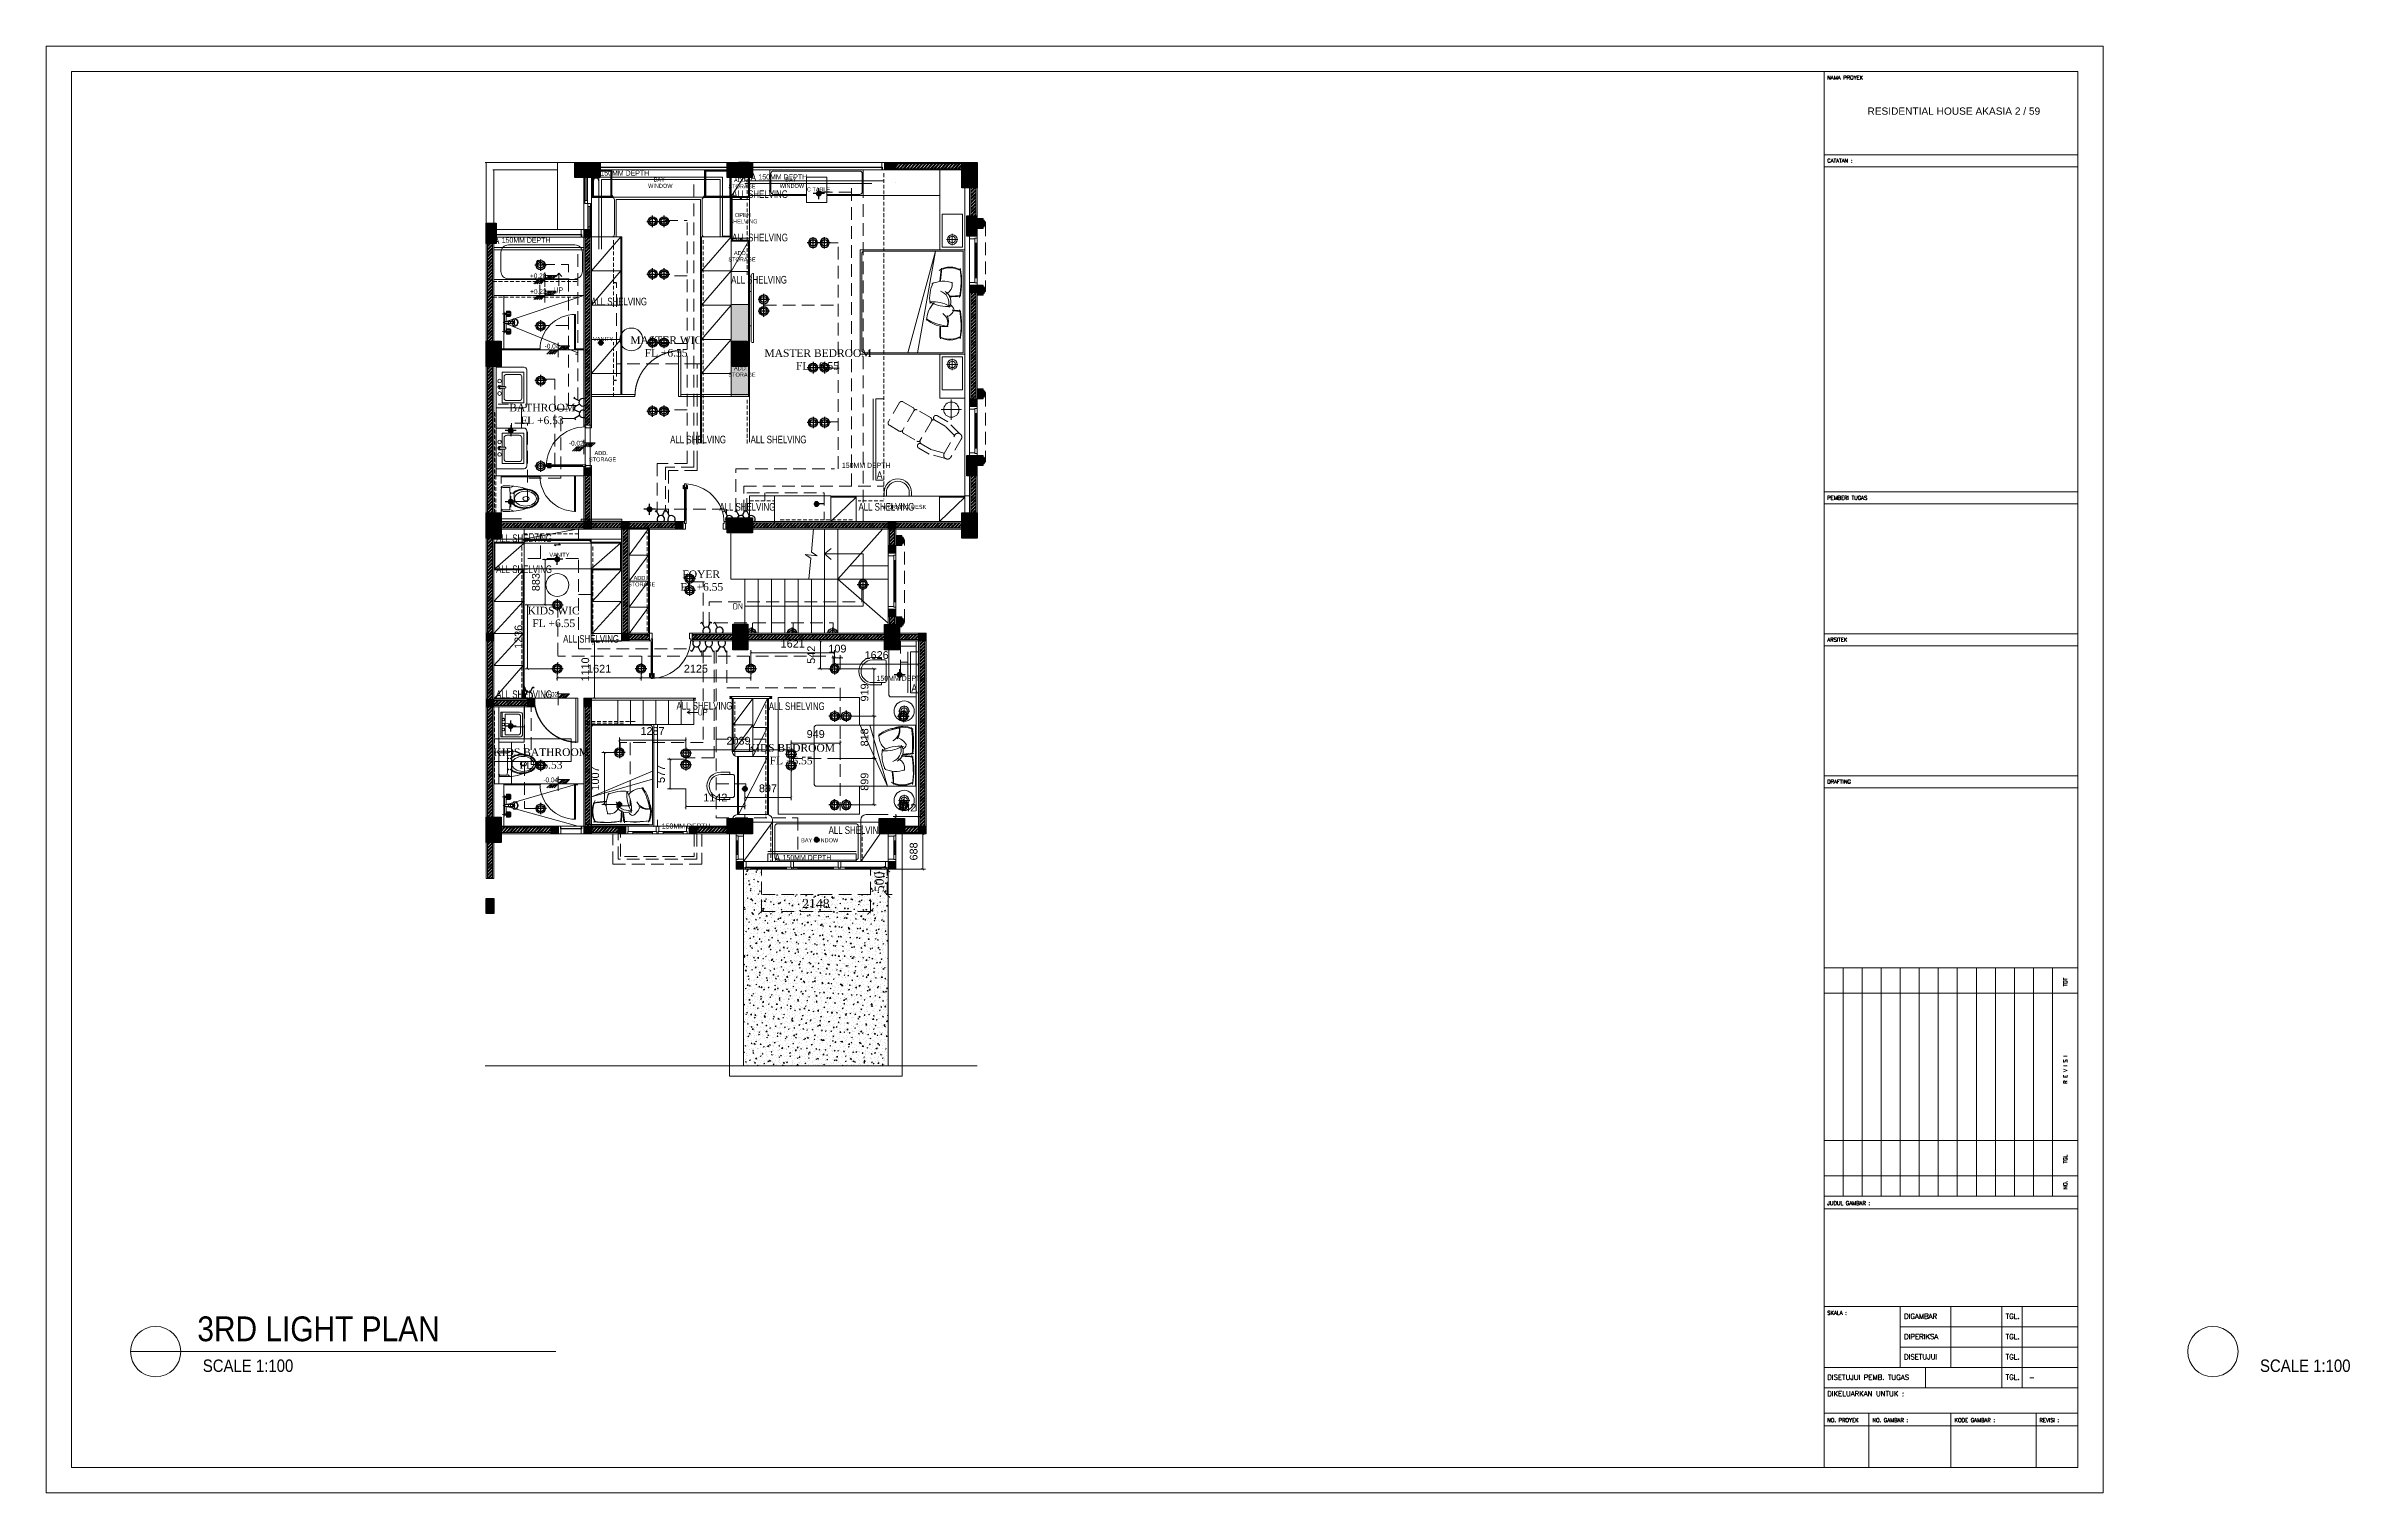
# Model space of a CAD drawing. Header units: millimetres. Extents: x 19632 to 183655, y 41319 to 69325.
# Drawn here: x 139070 to 183655, y 41319 to 69325 of the extents above; entities that cross this region are included whole.
import ezdxf

# ---------------------------------------------------------------- set-up
doc = ezdxf.new("R2010")
doc.units = ezdxf.units.MM
doc.header["$MEASUREMENT"] = 0
for name, pattern in [('DASHED2', [0.375, 0.25, -0.125]), ('HIDDEN2', [0.1875, 0.125, -0.0625]), ('SLD-Solid', [0])]:
    doc.linetypes.add(name, pattern=pattern)
for name, color, linetype, lineweight in [('09-Arsiran', 8, 'Continuous', 5), ('28-Arsiran', 252, 'Continuous', 5), ('8', 8, 'Continuous', 5), ('ANNOTATION', 7, 'Continuous', 13), ('ceiling', 40, 'Continuous', 13), ('DIM', 1, 'Continuous', 5), ('DINDING', 1, 'Continuous', 20), ('DOOR OPENING', 4, 'SLD-Solid', 5), ('FURNITURE', 25, 'Continuous', 5), ('HATCH', 8, 'Continuous', 5), ('Kabel', 2, 'DASHED2', 20), ('KOL', 5, 'Continuous', 18), ('KOP', 7, 'Continuous', 80), ('l1', 5, 'Continuous', 5), ('LEGEND', 1, 'DASHED2', 50), ('lights', 30, 'DASHED2', 20), ('TEXT 1', 210, 'Continuous', 5), ('XR-KOP A3_MOZART$0$A-TXTKOP', 3, 'Continuous', 5), ('XR-KOP A3_MOZART$0$KOP-A1$0$A-GRSKOP', 1, 'Continuous', 5), ('XR-KOP A3_MOZART$0$KOP-A1$0$A-TXTKOP', 3, 'Continuous', 5)]:
    doc.layers.add(name, color=color, linetype=linetype, lineweight=lineweight)
for name, color, linetype in [('DIM DET', 8, 'HIDDEN2'), ('lights (bulb)', 32, 'Continuous'), ('LISTRIK', 2, 'Continuous'), ('TEXT', 4, 'Continuous'), ('TXT', 3, 'Continuous'), ('WALL', 255, 'Continuous')]:
    doc.layers.add(name, color=color, linetype=linetype)
doc.styles.add('0010-WKA13-TEXT', font='isocp.shx', dxfattribs={"height": 15})
doc.styles.add('40', font='arial.ttf', dxfattribs={"width": 0.9, "height": 100})
doc.styles.add('Arial Narrow', font='ARIALN.TTF')
doc.styles.get("Standard").update_dxf_attribs({"font": 'arial.ttf'})
doc.styles.add('style1', font='times.ttf', dxfattribs={"height": 0.15})
doc.styles.add('style2', font='times.ttf', dxfattribs={"height": 0.18})
doc.styles.add('XR-KOP A3_MOZART$0$KOP-A1$0$ROMANS', font='romans.shx', dxfattribs={"height": 200})
doc.styles.add('XR-KOP A3_MOZART$0$ROMANS', font='romans.shx', dxfattribs={"height": 200})
doc.dimstyles.new('DIM100', dxfattribs={"dimscale": 0, "dimtxt": 150, "dimasz": 50, "dimexe": 50, "dimexo": 0, "dimgap": 100, "dimtad": 1, "dimtoh": 1, "dimdec": 0, "dimdsep": 46, "dimtxsty": 'Standard', "dimblk": 'ARCHTICK', "dimcen": 1, "dimclrd": 1, "dimclre": 1, "dimadec": 0, "dimazin": 0, "dimtfac": 250, "dimtdec": 0, "dimtix": 1, "dimtmove": 0, "dimatfit": 3, "dimldrblk": 'DOT', "dimfxl": 150, "dimtolj": 1, "dimtzin": 0, "dimlwd": 5, "dimlwe": 5, "dimarcsym": 0})
pattern_1 = [(0, (0, 0), (0, 6.985), [5.08, -1.905]), (90, (0, 0), (-6.985, 4e-16), [5.08, -1.905])]

msp = doc.modelspace()

# ---------------------------------------------------------------- texts
at = {"layer": 'DIM', "attachment_point": 5, "style": '40'}
for s, insert, char_height in [('{\\fCentury Gothic|b0|i0|c0|p34;3RD LIGHT PLAN }', (144342.2, 44491.9), 480.38), ('{\\fCentury Gothic|b0|i0|c0|p34;SCALE 1:100}', (142978.4, 43779.3), 240.19), ('{\\fCentury Gothic|b0|i0|c0|p34;SCALE 1:100}', (182790.8, 43779.3), 240.19)]:
    msp.add_mtext(s, dxfattribs=dict(at, insert=insert, char_height=char_height))

# ---------------------------------------------------------------- blocks, each defined once
blk = doc.blocks.new('hsdh')
at = {"layer": 'XR-KOP A3_MOZART$0$KOP-A1$0$A-GRSKOP', "linetype": 'Continuous', "lineweight": 5}
for p, q in [((140385, 56660), (140385, 82138)), ((140385, 80618), (145017, 80618)), ((140385, 74466), (145017, 74466)), ((140385, 74244), (145017, 74244)), ((140385, 71876), (145017, 71876)), ((140385, 71654), (145017, 71654)), ((140385, 69286), (145017, 69286)), ((140385, 69063), (145017, 69063)), ((140385, 65781), (145017, 65781)), ((140385, 65781), (145017, 65781)), ((140732, 61611), (140732, 65781)), ((141079, 61611), (141079, 65781)), ((141427, 61611), (141427, 65781)), ((141774, 61611), (141774, 65781)), ((142122, 61611), (142122, 65781)), ((142469, 61611), (142469, 65781)), ((142816, 61611), (142816, 65781)), ((143164, 61611), (143164, 65781)), ((143511, 61611), (143511, 65781)), ((143859, 61611), (143859, 65781)), ((144206, 61611), (144206, 65781)), ((144554, 61611), (144554, 65781)), ((140385, 65317), (145017, 65317)), ((140385, 62631), (145017, 62631)), ((140385, 61982), (145017, 61982)), ((140385, 61611), (145017, 61611)), ((140385, 61611), (145017, 61611)), ((140385, 61380), (145017, 61380)), ((140385, 59597), (145017, 59597)), ((141774, 59597), (141774, 58485)), ((142701, 59597), (142701, 58485)), ((143627, 59597), (143627, 58115)), ((143998, 59597), (143998, 58115)), ((141774, 59226), (145017, 59226)), ((141774, 58856), (145017, 58856)), ((140385, 58485), (145017, 58485)), ((142237, 58485), (142237, 58115)), ((140385, 58115), (145017, 58115)), ((140385, 57651), (145017, 57651)), ((141201, 57651), (141201, 56660)), ((142701, 57651), (142701, 56660)), ((144258, 57651), (144258, 56660)), ((140385, 57420), (145017, 57420))]:
    blk.add_line(p, q, dxfattribs=at)
at = {"layer": 'XR-KOP A3_MOZART$0$KOP-A1$0$A-GRSKOP', "color": 0, "linetype": 'Continuous', "lineweight": 5}
blk.add_lwpolyline([(145480, 82601), (107945, 82601), (107945, 56197), (145480, 56197)], close=True, dxfattribs=at)
at = {"layer": 'XR-KOP A3_MOZART$0$KOP-A1$0$A-GRSKOP', "color": 5, "linetype": 'Continuous', "lineweight": 5}
blk.add_lwpolyline([(145017, 82138), (108409, 82138), (108409, 56660), (145017, 56660)], close=True, dxfattribs=at)
at = {"layer": 'XR-KOP A3_MOZART$0$KOP-A1$0$A-GRSKOP', "linetype": 'Continuous', "lineweight": 5}
blk.add_lwpolyline([(145017, 80396), (140385, 80396)], dxfattribs=at)
at = {"layer": 'KOP', "color": 7, "insert": (141177, 81480), "char_height": 132.26, "attachment_point": 1, "style": 'style2'}
blk.add_mtext('{\\fArial|b0|i0|c0|p34;RESIDENTIAL HOUSE AKASIA 2 / 59}', dxfattribs=at)
at = {"layer": 'XR-KOP A3_MOZART$0$A-TXTKOP', "lineweight": 5, "style": 'XR-KOP A3_MOZART$0$ROMANS'}
blk.add_text('-', height=92.6, dxfattribs=at).set_placement((144125, 58258))
at = {"layer": 'XR-KOP A3_MOZART$0$KOP-A1$0$A-TXTKOP', "lineweight": 5, "style": 'XR-KOP A3_MOZART$0$KOP-A1$0$ROMANS'}
for s, height, p in [('NAMA PROYEK', 69.49, (140443, 81990)), ('CATATAN :', 69.5, (140443, 80475)), ('PEMBERI TUGAS', 69.49, (140443, 74323)), ('ARSITEK', 69.5, (140443, 71733)), ('DRAFTING', 69.5, (140443, 69142)), ('JUDUL GAMBAR :', 69.49, (140443, 61451)), ('SKALA :', 69.5, (140443, 59449)), ('DIGAMBAR', 92.6, (141846, 59375)), ('TGL.', 92.6, (143699, 59375)), ('DIPERIKSA', 92.6, (141846, 59004)), ('TGL.', 92.6, (143699, 59004)), ('DISETUJUI', 92.6, (141846, 58634)), ('TGL.', 92.6, (143699, 58634)), ('DISETUJUI PEMB. TUGAS', 92.65, (140443, 58262)), ('DIKELUARKAN UNTUK :', 92.65, (140443, 57961)), ('TGL.', 92.6, (143699, 58263)), ('NO. PROYEK', 69.5, (140443, 57491)), ('NO. GAMBAR :', 69.49, (141267, 57491)), ('KODE GAMBAR :', 69.49, (142767, 57491)), ('REVISI :', 69.5, (144317, 57491))]:
    blk.add_text(s, height=height, dxfattribs=at).set_placement(p)
for s, height, p in [('TDT', 69.5, (144822, 65440)), ('R E V I S I', 69.49, (144822, 63662)), ('TGL', 69.5, (144822, 62210)), ('NO.', 69.5, (144822, 61732))]:
    blk.add_text(s, height=height, rotation=90, dxfattribs=at).set_placement(p)
blk = doc.blocks.new('Shower - P')
at = {"color": 8}
for p, q in [((35, 111), (-19, 111)), ((92, 136), (35, 136)), ((82, 126), (35, 126)), ((82, 111), (35, 111)), ((82, 96), (35, 96)), ((92, 86), (35, 86)), ((35, -121), (-19, -121)), ((92, -96), (35, -96)), ((82, -106), (35, -106)), ((82, -121), (35, -121)), ((82, -136), (35, -136)), ((92, -146), (35, -146))]:
    blk.add_line(p, q, dxfattribs=at)
for p, q in [((0, -146), (0, 146)), ((3, 136), (0, 136)), ((0, 126), (0, 96)), ((3, 86), (0, 86)), ((3, 136), (6, 121)), ((3, 136), (3, 86)), ((6, 101), (3, 86)), ((6, 121), (6, 101)), ((35, 121), (6, 121)), ((35, 101), (6, 101)), ((9, 101), (9, 10)), ((29, 101), (29, 11)), ((82, 146), (35, 146)), ((35, 146), (35, 76)), ((82, 76), (35, 76)), ((82, 146), (82, 76)), ((92, 136), (92, 86)), ((3, -96), (0, -96)), ((0, -136), (0, -106)), ((3, -146), (0, -146)), ((3, -146), (3, -96)), ((6, -111), (3, -96)), ((3, -146), (6, -131)), ((35, -111), (6, -111)), ((6, -131), (6, -111)), ((35, -131), (6, -131)), ((9, -111), (9, -16)), ((29, -111), (29, -17)), ((82, -86), (35, -86)), ((35, -156), (35, -86)), ((82, -156), (35, -156)), ((82, -156), (82, -86)), ((92, -146), (92, -96))]:
    blk.add_line(p, q)
blk.add_lwpolyline([(60, 16), (60, -22), (86, -22), (86, 16)], close=True)
for centre, start, end in [((10, 220), 267.3376, 283.943), ((10, -226), 76.057, 92.6624)]:
    blk.add_arc(centre, 210, start, end)
blk = doc.blocks.new('TX 4225 - P')
for p, q in [((0, 0), (-26, 0)), ((0, 0), (26, 0)), ((0, -3), (-26, -3)), ((0, -10), (-14, -10)), ((-11, -10), (-11, -105)), ((0, -3), (26, -3)), ((0, -10), (14, -10)), ((11, -10), (11, -105))]:
    blk.add_line(p, q)
at = {"linetype": 'Continuous'}
for p, q in [((-26, 0), (-26, -3)), ((26, 0), (26, -3)), ((-26, -3), (-14, -10)), ((-18, -119), (-18, -128)), ((26, -3), (14, -10)), ((18, -119), (18, -128))]:
    blk.add_line(p, q, dxfattribs=at)
for points in [[(0, -185, -0.08228), (-19, -182, -0.091339), (-34, -173, -0.103805), (-45, -159, -0.114745), (-49, -144, -0.114745), (-46, -128, -0.103805), (-35, -114, -0.091339), (-19, -105, -0.017766), (-15, -104, -0.08413)], [(0, -188, -0.08228), (-19, -185, -0.091339), (-34, -176, -0.103805), (-45, -162, -0.114745), (-49, -147, -0.011566), (-49, -145, -0.103805)], [(0, -180, -0.086014), (-17, -177, -0.092418), (-31, -169, -0.103199), (-41, -156, -0.112374), (-44, -142, -0.112374), (-41, -128, -0.103199), (-31, -115, -0.097293), (-16, -106, -0.086014)], [(-11, -100, 0.024317), (-12, -101, 0.101351), (-16, -106, 0.106183), (-18, -112, 0.106183), (-16, -118, 0.101351), (-12, -124, 0.095192), (-7, -127, 0.091252), (0, -129, 0.091252)], [(-11, -100, 0.019506), (-12, -101, 0.104907), (-16, -106, 0.119757), (-17, -111, 0.119757), (-16, -116, 0.104907), (-12, -121, 0.08904), (-7, -124, 0.080352), (0, -125, 0.080352)], [(-11, -105, 0.067587), (-12, -107, 0.101747), (-11, -112, 0.099781), (-8, -115, 0.097121), (-4, -118, 0.09532), (0, -119, 0.09532)], [(0, -125, 0.080352), (7, -124, 0.08904), (12, -121, 0.104907), (16, -116, 0.119757), (17, -111, 0.119757), (16, -106, 0.104907), (12, -101, 0.019506), (11, -100, 0.080352)], [(0, -129, 0.091252), (7, -127, 0.095192), (12, -124, 0.101351), (16, -118, 0.106183), (18, -112, 0.106183), (16, -106, 0.101351), (12, -101, 0.024317), (11, -100, 0.091252)], [(0, -185, 0.08228), (19, -182, 0.091339), (34, -173, 0.103805), (45, -159, 0.114745), (49, -144, 0.114745), (46, -128, 0.103805), (35, -114, 0.091339), (19, -105, 0.017766), (15, -104, 0.08413)], [(0, -119, 0.09532), (4, -118, 0.097121), (8, -115, 0.099781), (11, -112, 0.101747), (12, -107, 0.071052), (11, -104, 0.099781)], [(0, -180, 0.086014), (17, -177, 0.092418), (31, -169, 0.103199), (41, -156, 0.112374), (44, -142, 0.112374), (41, -128, 0.103199), (31, -115, 0.097293), (16, -106, 0.086014)], [(0, -188, 0.08228), (19, -185, 0.091339), (34, -176, 0.103805), (45, -162, 0.114745), (49, -147, 0.011566), (49, -145, 0.103805)]]:
    blk.add_lwpolyline(points, format="xyb", dxfattribs=at)
for centre, radius, start, end in [((-31, -129), 13.4, 266.824, 4.6869), ((0, -116), 18.1, 170.9615, 270), ((0, -125), 18.1, 190.4463, 270), ((-22, -114), 7.72, 332.2967, 52.3912), ((-10, -128), 8.46, 23.0455, 111.141), ((0, -105), 11.2, 180, 0), ((0, -116), 18.1, 270, 9.0385), ((0, -125), 18.1, 270, 349.5537), ((10, -128), 8.46, 68.859, 156.9545), ((22, -114), 7.72, 127.6088, 207.7033), ((31, -129), 13.4, 175.3131, 273.176)]:
    blk.add_arc(centre, radius, start, end, dxfattribs=at)
blk = doc.blocks.new('KUSEN PINTU')
at = {"layer": 'DOOR OPENING', "linetype": 'Continuous', "transparency": 33554687}
for p, q in [((-50, 110), (-30, 110)), ((-50, 0), (-50, 110)), ((-5, 0), (-50, 0)), ((-30, 110), (-30, 150)), ((-30, 150), (-5, 150)), ((-5, 150), (-5, 145)), ((-5, 145), (0, 145)), ((0, 5), (-5, 5)), ((-5, 5), (-5, 0)), ((0, 145), (0, 5))]:
    blk.add_line(p, q, dxfattribs=at)
at = {"layer": 'DOOR OPENING', "linetype": 'Continuous', "ltscale": 10, "transparency": 33554687}
for p, q in [((0, 145), (0, 150)), ((0, 5), (0, 0))]:
    blk.add_line(p, q, dxfattribs=at)
blk = doc.blocks.new('_ArchTick')
at = {"color": 0, "linetype": 'ByBlock', "const_width": 0.15}
blk.add_lwpolyline([(-0.5, -0.5), (0.5, 0.5)], dxfattribs=at)
blk = doc.blocks.new('TOILET')
at = {"layer": '8', "lineweight": 5}
for p, q in [((-250, 37), (-250, 168)), ((-220, 30), (-220, 156)), ((-190, 0), (190, 0)), ((-135, 255), (135, 255)), ((-120, 237), (-97, 237)), ((-114, 255), (-114, 236)), ((-108, 245), (-108, 221)), ((-102, 236), (-102, 255)), ((120, 237), (97, 237)), ((102, 236), (102, 255)), ((108, 245), (108, 221)), ((114, 255), (114, 236)), ((220, 30), (220, 156)), ((250, 37), (250, 168))]:
    blk.add_line(p, q, dxfattribs=at)
for centre in [(-109, 191), (109, 191)]:
    blk.add_circle(centre, 5.82, dxfattribs=at)
for centre, radius, start, end in [((666, 167), 916, 159.3877, 180.0472), ((-666, 167), 916, 359.9528, 20.6123), ((-210, 37), 40, 180, 270), ((-96, 287), 158, 197.1522, 219.8185), ((-210, 156), 10, 94.9885, 180), ((-190, 30), 30, 180, 270), ((0, -2250), 2425, 85.0115, 94.9885), ((-108, 236), 6.15, 185.1568, 354.8432), ((108, 236), 6.15, 185.1568, 354.8432), ((190, 30), 30, 270, 0), ((210, 37), 40, 270, 0), ((210, 156), 10, 0, 85.0115), ((96, 287), 158, 320.1815, 342.8478)]:
    blk.add_arc(centre, radius, start, end, dxfattribs=at)
blk.add_ellipse((0, 456), major_axis=(0, 281), ratio=0.685919, start_param=3.915332, end_param=8.651039, dxfattribs=at)
for centre, major_axis, ratio in [((0, 476), (0, 214), 0.687861), ((0, 487), (0, 60.7), 0.657164)]:
    blk.add_ellipse(centre, major_axis=major_axis, ratio=ratio, dxfattribs=at)
blk.add_open_spline([(117, 256), (127, 270), (131, 276), (141, 294), (147, 306), (157, 331), (161, 344), (169, 371), (171, 385), (176, 413), (177, 428), (178, 457), (178, 472), (175, 501), (174, 515), (168, 543), (165, 557), (156, 583), (151, 596), (140, 620), (134, 631), (120, 652), (113, 661), (97, 678), (89, 686), (72, 699), (64, 704), (46, 713), (37, 716), (18, 721), (9, 722), (-9, 722), (-18, 721), (-37, 716), (-46, 713), (-64, 704), (-72, 699), (-89, 686), (-98, 678), (-113, 661), (-120, 652), (-134, 631), (-140, 620), (-151, 596), (-156, 583), (-165, 557), (-168, 543), (-174, 515), (-175, 501), (-178, 472), (-178, 457), (-177, 428), (-176, 413), (-171, 385), (-169, 371), (-161, 344), (-157, 330), (-147, 306), (-141, 294), (-131, 276), (-127, 270), (-117, 255)], degree=3, knots=[3.915332, 3.915332, 3.915332, 3.915332, 4.014441, 4.014441, 4.176505, 4.176505, 4.338569, 4.338569, 4.500633, 4.500633, 4.662697, 4.662697, 4.824761, 4.824761, 4.986825, 4.986825, 5.148889, 5.148889, 5.310953, 5.310953, 5.473017, 5.473017, 5.635081, 5.635081, 5.797146, 5.797146, 5.95921, 5.95921, 6.121274, 6.121274, 6.283338, 6.283338, 6.445402, 6.445402, 6.607466, 6.607466, 6.76953, 6.76953, 6.931594, 6.931594, 7.093658, 7.093658, 7.255722, 7.255722, 7.417786, 7.417786, 7.57985, 7.57985, 7.741915, 7.741915, 7.903979, 7.903979, 8.066043, 8.066043, 8.228107, 8.228107, 8.390171, 8.390171, 8.552235, 8.552235, 8.651039, 8.651039, 8.651039, 8.651039], dxfattribs=at)
blk = doc.blocks.new('SHOWER')
at = {"layer": '8', "color": 8, "ltscale": 0.75, "xscale": -1.5, "yscale": 1.5, "zscale": 1.5}
for name, p, rotation in [('Shower - P', (4, 0), 270), ('TX 4225 - P', (0, 0), 180)]:
    blk.add_blockref(name, p, dxfattribs=dict(at, rotation=rotation))
blk = doc.blocks.new('LAVBOX')
at = {"layer": '8'}
for p, q in [((-202, 463), (210, 463)), ((-252, 169), (-252, 413)), ((-18, 119), (-202, 119)), ((-18, 34), (-18, 141)), ((18, 34), (18, 141)), ((210, 119), (18, 119)), ((260, 413), (260, 169))]:
    blk.add_line(p, q, dxfattribs=at)
for points in [[(-18, 79), (-292, 79), (-292, 503), (300, 503)], [(300, 503), (300, 79), (18, 79)]]:
    blk.add_lwpolyline(points, dxfattribs=at)
for centre in [(-121, 30), (121, 30)]:
    blk.add_circle(centre, 36, dxfattribs=at)
for centre, radius, start, end in [((-202, 413), 50, 90, 180), ((210, 413), 50, 0, 90), ((-202, 169), 50, 180, 270), ((0, 34), 34.1, 121.2757, 58.7243), ((0, 133), 19.7, 25.7914, 154.2086), ((0, 43), 19.7, 205.7914, 334.2086), ((210, 169), 50, 270, 0)]:
    blk.add_arc(centre, radius, start, end, dxfattribs=at)
blk = doc.blocks.new('KOLOM PRAKTIS')
at = {"layer": 'HATCH'}
h = blk.add_hatch(color=256, dxfattribs=at)
h.dxf.hatch_style = 1
h.paths.add_polyline_path([(-75, 75), (-75, -75), (75, -75), (75, 75)])
at = {"layer": 'KOL'}
blk.add_lwpolyline([(-75, -75), (75, -75), (75, 75), (-75, 75)], close=True, dxfattribs=at)
blk = doc.blocks.new('D1')
at = {"layer": 'DOOR OPENING', "linetype": 'Continuous', "transparency": 33554687}
for p, q in [((262.882, 162.442), (262.882, 162.51)), ((262.882, 162.51), (262.891, 162.51)), ((262.891, 162.51), (262.891, 162.442)), ((262.906, 162.494), (262.906, 162.513)), ((262.91, 162.492), (262.908, 162.492)), ((262.91, 162.47), (262.91, 162.537)), ((262.91, 162.537), (262.94, 162.537)), ((262.91, 162.515), (262.91, 162.492)), ((262.94, 162.47), (262.91, 162.47)), ((262.94, 162.537), (262.94, 162.47)), ((262.94, 162.515), (262.94, 162.492)), ((262.942, 162.515), (262.94, 162.515)), ((262.94, 162.492), (262.942, 162.492)), ((262.944, 162.494), (262.944, 162.513)), ((262.96, 162.51), (262.96, 162.442)), ((262.968, 162.51), (262.96, 162.51)), ((262.968, 162.442), (262.968, 162.51)), ((262.891, 162.442), (262.882, 162.442)), ((262.96, 162.442), (262.968, 162.442)), ((262.91, 161.825), (262.91, 161.757)), ((262.94, 161.757), (262.91, 161.757)), ((262.94, 161.757), (262.94, 161.825))]:
    blk.add_line(p, q, dxfattribs=at)
at = {"layer": 'DOOR OPENING', "linetype": 'Continuous', "ltscale": 10, "transparency": 33554687}
for p, q in [((262.891, 162.506), (262.906, 162.506)), ((262.891, 162.5), (262.906, 162.5)), ((262.91, 161.825), (262.91, 162.47)), ((262.925, 162.47), (262.925, 161.825)), ((262.94, 161.825), (262.94, 162.47)), ((262.944, 162.506), (262.96, 162.506)), ((262.944, 162.5), (262.96, 162.5))]:
    blk.add_line(p, q, dxfattribs=at)
at = {"layer": 'DOOR OPENING', "transparency": 33554687}
for p, q in [((262.908, 162.515), (262.91, 162.515)), ((262.94, 161.825), (262.91, 161.825)), ((262.91, 161.757), (262.91, 161.797))]:
    blk.add_line(p, q, dxfattribs=at)
at = {"layer": 'DOOR OPENING', "linetype": 'Continuous', "transparency": 33554687}
for centre, start, end in [((262.908, 162.513), 90, 180), ((262.908, 162.494), 180, 270), ((262.942, 162.513), 0, 90), ((262.942, 162.494), 270, 0)]:
    blk.add_arc(centre, 0.00169, start, end, dxfattribs=at)
at = {"layer": 'DOOR OPENING', "color": 8, "ltscale": 10, "transparency": 33554687}
blk.add_arc((262.91, 161.757), 0.78, 0, 90, dxfattribs=at)
at = {"layer": 'DOOR OPENING', "linetype": 'Continuous', "transparency": 33554687, "yscale": 0.001, "zscale": 0.001}
for p, xscale in [((262.88, 161.647), -0.001), ((263.72, 161.647), 0.001)]:
    blk.add_blockref('KUSEN PINTU', p, dxfattribs=dict(at, xscale=xscale))
blk = doc.blocks.new('4')
at = {"true_color": 0x636466}
h = blk.add_hatch(color=251, dxfattribs=at)
h.dxf.hatch_style = 1
h.paths.add_polyline_path([(293.584, -8.307), (293.484, -8.307), (293.484, -8.454), (293.584, -8.454)])
h.paths.add_polyline_path([(293.584, -8.454), (293.484, -8.454), (293.484, -8.507), (293.584, -8.507)])
h = blk.add_hatch(color=251, dxfattribs=at)
h.dxf.hatch_style = 1
h.paths.add_polyline_path([(293.627, -8.456), (293.627, -8.473), (293.605, -8.473), (293.605, -8.507), (293.584, -8.507), (293.484, -8.507), (293.484, -8.457), (293.484, -8.457), (293.484, -8.359), (293.63, -8.359, -0.499794)])
h.paths.add_polyline_path([(293.627, -8.357, -0.012589), (293.63, -8.359), (293.484, -8.359), (293.484, -8.307), (293.584, -8.307), (293.605, -8.307), (293.605, -8.34), (293.627, -8.34)])
h = blk.add_hatch(color=251, dxfattribs=at)
h.dxf.hatch_style = 1
h.paths.add_polyline_path([(293.584, -9.62), (293.484, -9.62), (293.484, -9.768), (293.584, -9.768)])
h.paths.add_polyline_path([(293.584, -9.768), (293.484, -9.768), (293.484, -9.82), (293.584, -9.82)])
h = blk.add_hatch(color=251, dxfattribs=at)
h.dxf.hatch_style = 1
h.paths.add_polyline_path([(293.627, -9.77), (293.627, -9.787), (293.605, -9.787), (293.605, -9.82), (293.584, -9.82), (293.484, -9.82), (293.484, -9.77), (293.484, -9.77), (293.484, -9.673), (293.63, -9.673, -0.499794)])
h.paths.add_polyline_path([(293.627, -9.671, -0.012589), (293.63, -9.673), (293.484, -9.673), (293.484, -9.62), (293.584, -9.62), (293.605, -9.62), (293.605, -9.654), (293.627, -9.654)])
h = blk.add_hatch(color=251, dxfattribs=at)
h.dxf.hatch_style = 1
h.paths.add_polyline_path([(293.584, -11.663), (293.484, -11.663), (293.484, -11.81), (293.584, -11.81)])
h.paths.add_polyline_path([(293.584, -11.81), (293.484, -11.81), (293.484, -11.863), (293.584, -11.863)])
h = blk.add_hatch(color=251, dxfattribs=at)
h.dxf.hatch_style = 1
h.paths.add_polyline_path([(293.627, -11.812), (293.627, -11.829), (293.605, -11.829), (293.605, -11.863), (293.584, -11.863), (293.484, -11.863), (293.484, -11.813), (293.484, -11.813), (293.484, -11.715), (293.63, -11.715, -0.499794)])
h.paths.add_polyline_path([(293.627, -11.713, -0.012589), (293.63, -11.715), (293.484, -11.715), (293.484, -11.663), (293.584, -11.663), (293.605, -11.663), (293.605, -11.697), (293.627, -11.697)])
h = blk.add_hatch(color=251, dxfattribs=at)
h.dxf.hatch_style = 1
h.paths.add_polyline_path([(293.584, -12.977), (293.484, -12.977), (293.484, -13.124), (293.584, -13.124)])
h.paths.add_polyline_path([(293.584, -13.124), (293.484, -13.124), (293.484, -13.177), (293.584, -13.177)])
h = blk.add_hatch(color=251, dxfattribs=at)
h.dxf.hatch_style = 1
h.paths.add_polyline_path([(293.627, -13.126), (293.627, -13.143), (293.605, -13.143), (293.605, -13.177), (293.584, -13.177), (293.484, -13.177), (293.484, -13.127), (293.484, -13.127), (293.484, -13.029), (293.63, -13.029, -0.499794)])
h.paths.add_polyline_path([(293.627, -13.027, -0.012589), (293.63, -13.029), (293.484, -13.029), (293.484, -12.977), (293.584, -12.977), (293.605, -12.977), (293.605, -13.01), (293.627, -13.01)])
h = blk.add_hatch(color=251, dxfattribs=at)
h.dxf.hatch_style = 1
h.paths.add_polyline_path([(292.027, -14.605), (292.027, -14.588), (292.005, -14.588), (292.005, -14.554), (291.984, -14.554), (291.884, -14.554), (291.884, -14.604), (291.884, -14.604), (291.884, -14.702), (292.03, -14.702, 0.499794)])
h.paths.add_polyline_path([(292.027, -14.703, 0.012589), (292.03, -14.702), (291.884, -14.702), (291.884, -14.754), (291.984, -14.754), (292.005, -14.754), (292.005, -14.72), (292.027, -14.72)])
h = blk.add_hatch(color=251, dxfattribs=at)
h.dxf.hatch_style = 1
h.paths.add_polyline_path([(292.027, -16.303), (292.027, -16.32), (292.005, -16.32), (292.005, -16.354), (291.984, -16.354), (291.884, -16.354), (291.884, -16.304), (291.884, -16.304), (291.884, -16.207), (292.03, -16.207, -0.499794)])
h.paths.add_polyline_path([(292.027, -16.205, -0.012589), (292.03, -16.207), (291.884, -16.207), (291.884, -16.154), (291.984, -16.154), (292.005, -16.154), (292.005, -16.188), (292.027, -16.188)])
at = {"layer": 'DINDING', "true_color": 0x636466}
h = blk.add_hatch(dxfattribs=at)
h.set_pattern_fill('ANSI32', color=251, scale=0.005)
h.set_pattern_definition([(45, (-30.317717, -170.1816), (-0.0336759605, 0.0336759605), []), (45, (-30.295266, -170.1816), (-0.0336759605, 0.0336759605), [])])
h.paths.add_polyline_path([(285.864, -8.679), (285.764, -8.679), (285.764, -12.384), (285.864, -12.384)])
h = blk.add_hatch(dxfattribs=at)
h.set_pattern_fill('ANSI32', color=251, scale=0.005)
h.set_pattern_definition([(45, (-30.317717, -174.7266), (-0.0336759605, 0.0336759605), []), (45, (-30.295266, -174.7266), (-0.0336759605, 0.0336759605), [])])
h.paths.add_polyline_path([(285.864, -13.224), (285.764, -13.224), (285.764, -14.429), (285.864, -14.429)])
at = {"layer": 'HATCH', "true_color": 0x636466}
h = blk.add_hatch(color=251, dxfattribs=at)
h.dxf.hatch_style = 1
h.paths.add_polyline_path([(285.739, -7.204), (285.739, -7.354), (285.889, -7.354), (285.889, -7.204)])
h = blk.add_hatch(color=251, dxfattribs=at)
h.dxf.hatch_style = 1
h.paths.add_polyline_path([(288.639, -7.204), (288.639, -7.354), (288.789, -7.354), (288.789, -7.204)])
h = blk.add_hatch(color=251, dxfattribs=at)
h.dxf.hatch_style = 1
h.paths.add_polyline_path([(288.854, -7.204), (288.854, -7.354), (289.004, -7.354), (289.004, -7.204)])
h = blk.add_hatch(color=251, dxfattribs=at)
h.dxf.hatch_style = 1
h.paths.add_polyline_path([(291.662, -7.204), (291.662, -7.354), (291.812, -7.354), (291.812, -7.204)])
h = blk.add_hatch(color=251, dxfattribs=at)
h.dxf.hatch_style = 1
h.paths.add_polyline_path([(291.734, -7.204), (291.734, -7.354), (291.884, -7.354), (291.884, -7.204)])
h = blk.add_hatch(color=251, dxfattribs=at)
h.dxf.hatch_style = 1
h.paths.add_polyline_path([(293.334, -7.204), (293.334, -7.354), (293.484, -7.354), (293.484, -7.204)])
h = blk.add_hatch(color=251, dxfattribs=at)
h.dxf.hatch_style = 1
h.paths.add_polyline_path([(283.814, -8.529), (283.814, -8.679), (283.964, -8.679), (283.964, -8.529)])
h = blk.add_hatch(color=251, dxfattribs=at)
h.dxf.hatch_style = 1
h.paths.add_polyline_path([(285.739, -8.529), (285.739, -8.679), (285.889, -8.679), (285.889, -8.529)])
h = blk.add_hatch(color=251, dxfattribs=at)
h.dxf.hatch_style = 1
h.paths.add_polyline_path([(293.484, -8.657), (293.484, -8.507), (293.334, -8.507), (293.334, -8.657)])
h = blk.add_hatch(color=251, dxfattribs=at)
h.dxf.hatch_style = 1
h.paths.add_polyline_path([(293.484, -9.77), (293.484, -9.62), (293.334, -9.62), (293.334, -9.77)])
at = {"layer": 'HATCH', "linetype": 'Continuous', "true_color": 0x636466, "transparency": 33554559}
h = blk.add_hatch(color=251, dxfattribs=at)
h.dxf.hatch_style = 1
h.paths.add_polyline_path([(288.984, -10.004), (288.639, -10.004), (288.639, -11.814), (288.984, -11.814)])
at = {"layer": 'HATCH', "true_color": 0x636466}
h = blk.add_hatch(color=251, dxfattribs=at)
h.dxf.hatch_style = 1
h.paths.add_polyline_path([(293.484, -12.013), (293.484, -11.863), (293.334, -11.863), (293.334, -12.013)])
h = blk.add_hatch(color=251, dxfattribs=at)
h.dxf.hatch_style = 1
h.paths.add_polyline_path([(293.484, -13.127), (293.484, -12.977), (293.334, -12.977), (293.334, -13.127)])
h = blk.add_hatch(color=251, dxfattribs=at)
h.dxf.hatch_style = 1
h.paths.add_polyline_path([(283.814, -14.279), (283.814, -14.429), (283.964, -14.429), (283.964, -14.279)])
h = blk.add_hatch(color=251, dxfattribs=at)
h.dxf.hatch_style = 1
h.paths.add_polyline_path([(285.739, -14.279), (285.739, -14.429), (285.889, -14.429), (285.889, -14.279)])
h = blk.add_hatch(color=251, dxfattribs=at)
h.dxf.hatch_style = 1
h.paths.add_polyline_path([(286.484, -14.279), (286.484, -14.429), (286.634, -14.429), (286.634, -14.279)])
h = blk.add_hatch(color=251, dxfattribs=at)
h.dxf.hatch_style = 1
h.paths.add_polyline_path([(287.544, -14.279), (287.544, -14.429), (287.694, -14.429), (287.694, -14.279)])
h = blk.add_hatch(color=251, dxfattribs=at)
h.dxf.hatch_style = 1
h.paths.add_polyline_path([(288.534, -14.279), (288.534, -14.429), (288.684, -14.429), (288.684, -14.279)])
h = blk.add_hatch(color=251, dxfattribs=at)
h.dxf.hatch_style = 1
h.paths.add_polyline_path([(291.734, -14.281), (291.734, -14.431), (291.884, -14.431), (291.884, -14.281)])
h = blk.add_hatch(color=251, dxfattribs=at)
h.dxf.hatch_style = 1
h.paths.add_polyline_path([(293.484, -14.429), (293.484, -14.279), (293.334, -14.279), (293.334, -14.429)])
h = blk.add_hatch(color=251, dxfattribs=at)
h.dxf.hatch_style = 1
h.paths.add_polyline_path([(291.734, -14.754), (291.734, -14.904), (291.884, -14.904), (291.884, -14.754)])
h = blk.add_hatch(color=251, dxfattribs=at)
h.dxf.hatch_style = 1
h.paths.add_polyline_path([(291.734, -16.004), (291.734, -16.154), (291.884, -16.154), (291.884, -16.004)])
h = blk.add_hatch(color=251, dxfattribs=at)
h.dxf.hatch_style = 1
h.paths.add_polyline_path([(283.814, -16.479), (283.814, -16.629), (283.964, -16.629), (283.964, -16.479)])
h = blk.add_hatch(color=251, dxfattribs=at)
h.dxf.hatch_style = 1
h.paths.add_polyline_path([(286.484, -16.479), (286.484, -16.629), (286.634, -16.629), (286.634, -16.479)])
h = blk.add_hatch(color=251, dxfattribs=at)
h.dxf.hatch_style = 1
h.paths.add_polyline_path([(291.734, -16.479), (291.734, -16.629), (291.884, -16.629), (291.884, -16.479)])
h = blk.add_hatch(color=251, dxfattribs=at)
h.dxf.hatch_style = 1
h.paths.add_polyline_path([(292.334, -16.479), (292.334, -16.629), (292.484, -16.629), (292.484, -16.479)])
h = blk.add_hatch(color=251, dxfattribs=at)
h.dxf.hatch_style = 1
h.paths.add_polyline_path([(283.814, -17.779), (283.814, -17.929), (283.964, -17.929), (283.964, -17.779)])
h = blk.add_hatch(color=251, dxfattribs=at)
h.dxf.hatch_style = 1
h.paths.add_polyline_path([(284.624, -17.779), (284.624, -17.929), (284.774, -17.929), (284.774, -17.779)])
h = blk.add_hatch(color=251, dxfattribs=at)
h.dxf.hatch_style = 1
h.paths.add_polyline_path([(285.739, -17.779), (285.739, -17.929), (285.889, -17.929), (285.889, -17.779)])
h = blk.add_hatch(color=251, dxfattribs=at)
h.dxf.hatch_style = 1
h.paths.add_polyline_path([(283.814, -20.279), (283.814, -20.429), (283.964, -20.429), (283.964, -20.279)])
h = blk.add_hatch(color=251, dxfattribs=at)
h.dxf.hatch_style = 1
h.paths.add_polyline_path([(285.089, -20.279), (285.089, -20.429), (285.239, -20.429), (285.239, -20.279)])
h = blk.add_hatch(color=251, dxfattribs=at)
h.dxf.hatch_style = 1
h.paths.add_polyline_path([(285.739, -20.279), (285.739, -20.429), (285.889, -20.429), (285.889, -20.279)])
h = blk.add_hatch(color=251, dxfattribs=at)
h.dxf.hatch_style = 1
h.paths.add_polyline_path([(286.413, -20.279), (286.413, -20.429), (286.563, -20.429), (286.563, -20.279)])
h = blk.add_hatch(color=251, dxfattribs=at)
h.dxf.hatch_style = 1
h.paths.add_polyline_path([(287.813, -20.279), (287.813, -20.429), (287.963, -20.429), (287.963, -20.279)])
h = blk.add_hatch(color=251, dxfattribs=at)
h.dxf.hatch_style = 1
h.paths.add_polyline_path([(288.737, -20.279), (288.737, -20.429), (288.887, -20.429), (288.887, -20.279)])
h = blk.add_hatch(color=251, dxfattribs=at)
h.dxf.hatch_style = 1
h.paths.add_polyline_path([(291.734, -20.279), (291.734, -20.429), (291.884, -20.429), (291.884, -20.279)])
h = blk.add_hatch(color=251, dxfattribs=at)
h.dxf.hatch_style = 1
h.paths.add_polyline_path([(292.334, -20.279), (292.334, -20.429), (292.484, -20.429), (292.484, -20.279)])
h = blk.add_hatch(color=251, dxfattribs=at)
h.dxf.hatch_style = 1
h.paths.add_polyline_path([(288.737, -20.979), (288.737, -21.129), (288.887, -21.129), (288.887, -20.979)])
h = blk.add_hatch(color=251, dxfattribs=at)
h.dxf.hatch_style = 1
h.paths.add_polyline_path([(288.737, -20.979), (288.737, -21.129), (288.887, -21.129), (288.887, -20.979)])
h = blk.add_hatch(color=251, dxfattribs=at)
h.dxf.hatch_style = 1
h.paths.add_polyline_path([(291.734, -20.979), (291.734, -21.129), (291.884, -21.129), (291.884, -20.979)])
at = {"color": 251, "true_color": 0x636466}
for p, q in [((291.24, -14.279), (291.24, -7.354)), ((293.584, -8.307), (293.484, -8.307)), ((293.484, -8.307), (293.584, -8.307)), ((293.484, -8.507), (293.584, -8.507)), ((293.584, -8.507), (293.484, -8.507)), ((293.584, -8.507), (293.584, -8.307)), ((293.584, -8.307), (293.605, -8.307)), ((293.584, -8.507), (293.605, -8.507)), ((293.605, -8.307), (293.605, -8.34)), ((293.605, -8.34), (293.627, -8.34)), ((293.605, -8.507), (293.605, -8.473)), ((293.605, -8.473), (293.627, -8.473)), ((293.627, -8.34), (293.627, -8.357)), ((293.627, -8.473), (293.627, -8.456)), ((293.653, -8.407), (293.653, -9.72)), ((293.584, -9.62), (293.484, -9.62)), ((293.484, -9.62), (293.584, -9.62)), ((293.484, -9.82), (293.584, -9.82)), ((293.584, -9.82), (293.484, -9.82)), ((293.584, -9.82), (293.584, -9.62)), ((293.584, -9.62), (293.605, -9.62)), ((293.584, -9.82), (293.605, -9.82)), ((293.605, -9.62), (293.605, -9.654)), ((293.605, -9.654), (293.627, -9.654)), ((293.605, -9.82), (293.605, -9.787)), ((293.605, -9.787), (293.627, -9.787)), ((293.627, -9.654), (293.627, -9.671)), ((293.627, -9.787), (293.627, -9.77)), ((293.584, -11.663), (293.484, -11.663)), ((293.484, -11.663), (293.584, -11.663)), ((293.584, -11.863), (293.584, -11.663)), ((293.584, -11.663), (293.605, -11.663)), ((293.605, -11.663), (293.605, -11.697)), ((293.605, -11.697), (293.627, -11.697)), ((293.627, -11.697), (293.627, -11.713)), ((293.653, -11.763), (293.653, -13.077)), ((293.484, -11.863), (293.584, -11.863)), ((293.584, -11.863), (293.484, -11.863)), ((293.584, -11.863), (293.605, -11.863)), ((293.605, -11.863), (293.605, -11.829)), ((293.605, -11.829), (293.627, -11.829)), ((293.627, -11.829), (293.627, -11.812)), ((293.584, -12.977), (293.484, -12.977)), ((293.484, -12.977), (293.584, -12.977)), ((293.584, -13.177), (293.584, -12.977)), ((293.584, -12.977), (293.605, -12.977)), ((293.605, -12.977), (293.605, -13.01)), ((293.605, -13.01), (293.627, -13.01)), ((293.605, -13.177), (293.605, -13.143)), ((293.605, -13.143), (293.627, -13.143)), ((293.627, -13.01), (293.627, -13.027)), ((293.627, -13.143), (293.627, -13.126)), ((293.484, -13.177), (293.584, -13.177)), ((293.584, -13.177), (293.484, -13.177)), ((293.584, -13.177), (293.605, -13.177)), ((291.984, -14.554), (291.884, -14.554)), ((291.884, -14.754), (291.984, -14.754)), ((291.884, -14.944), (291.884, -15.044)), ((291.984, -14.554), (292.005, -14.554)), ((291.984, -14.754), (292.005, -14.754)), ((292.005, -14.554), (292.005, -14.588)), ((292.005, -14.588), (292.027, -14.588)), ((292.005, -14.754), (292.005, -14.72)), ((292.005, -14.72), (292.027, -14.72)), ((292.027, -14.588), (292.027, -14.605)), ((292.027, -14.72), (292.027, -14.703)), ((292.053, -16.254), (292.053, -14.654)), ((291.884, -15.964), (291.884, -15.864)), ((291.884, -16.154), (291.984, -16.154)), ((291.984, -16.154), (292.005, -16.154)), ((292.005, -16.154), (292.005, -16.188)), ((292.005, -16.188), (292.027, -16.188)), ((292.005, -16.354), (292.005, -16.32)), ((292.005, -16.32), (292.027, -16.32)), ((292.027, -16.188), (292.027, -16.205)), ((292.027, -16.32), (292.027, -16.303)), ((291.984, -16.354), (291.884, -16.354)), ((291.984, -16.354), (292.005, -16.354)), ((286.564, -20.279), (286.614, -20.279)), ((287.165, -20.279), (287.215, -20.279)), ((287.175, -20.429), (287.175, -20.389)), ((287.763, -20.279), (287.813, -20.279)), ((287.773, -20.429), (287.773, -20.389)), ((286.313, -21.029), (286.313, -20.429)), ((286.413, -20.929), (286.413, -20.429)), ((286.463, -20.879), (286.463, -20.429)), ((287.913, -20.429), (287.913, -20.879)), ((287.963, -20.429), (287.963, -20.929)), ((288.063, -20.429), (288.063, -21.029)), ((288.063, -21.029), (286.313, -21.029)), ((287.963, -20.929), (286.413, -20.929)), ((287.913, -20.879), (286.463, -20.879)), ((288.887, -21.129), (288.887, -25.004)), ((289.237, -21.629), (289.237, -21.129)), ((291.384, -21.629), (291.384, -21.129)), ((291.692, -21.129), (291.811, -21.129)), ((291.711, -21.629), (291.711, -21.129)), ((291.384, -21.629), (289.237, -21.629)), ((289.237, -21.729), (289.237, -22.06)), ((291.384, -21.729), (291.384, -22.06)), ((291.692, -21.629), (291.811, -21.629)), ((291.384, -21.96), (289.237, -21.96))]:
    blk.add_line(p, q, dxfattribs=at)
at = {"color": 251, "true_color": 0x636466, "transparency": 33554687}
for p, q in [((291.957, -11.937), (291.739, -12.315)), ((292.24, -12.1), (292.021, -12.478)), ((292.221, -12.032), (292.026, -11.919)), ((292.567, -12.232), (292.308, -12.082)), ((292.908, -12.313), (292.703, -12.195)), ((291.757, -12.384), (291.953, -12.497)), ((292.04, -12.547), (292.299, -12.696)), ((292.585, -12.3), (292.367, -12.678)), ((292.858, -12.4), (292.653, -12.282)), ((292.838, -12.936), (293.044, -12.579)), ((293.042, -12.582), (292.858, -12.4)), ((293.147, -12.551), (292.904, -12.311)), ((293.175, -12.654), (292.969, -13.011)), ((292.54, -12.951), (292.335, -12.833)), ((292.385, -12.746), (292.59, -12.864)), ((292.865, -13.039), (292.535, -12.948)), ((292.839, -12.933), (292.59, -12.864))]:
    blk.add_line(p, q, dxfattribs=at)
for p, q in [((283.964, -13.379), (285.739, -13.379)), ((284.114, -14.279), (284.114, -13.379)), ((284.114, -14.279), (284.114, -13.379))]:
    blk.add_line(p, q)
at = {"color": 251, "true_color": 0x636466}
for centre in [(293.592, -8.407), (293.592, -9.72), (293.592, -11.763), (293.592, -13.077), (291.992, -14.654), (291.992, -16.254)]:
    blk.add_arc(centre, 0.0606, 305.4462, 54.5538, dxfattribs=at)
at = {"color": 251, "true_color": 0x636466, "transparency": 33554687}
for centre, radius, start, end in [((292.001, -11.962), 0.05, 60, 150), ((292.196, -12.075), 0.05, 330, 60), ((292.283, -12.125), 0.05, 60, 150), ((292.542, -12.275), 0.05, 330, 60), ((292.678, -12.238), 0.05, 60, 240), ((291.782, -12.34), 0.05, 150, 240), ((291.978, -12.453), 0.05, 240, 330), ((292.065, -12.503), 0.05, 150, 240), ((292.324, -12.653), 0.05, 240, 330), ((292.41, -12.703), 0.05, 150, 240), ((292.628, -12.325), 0.05, 60, 150), ((293.109, -12.616), 0.0757, 330, 150), ((292.36, -12.79), 0.05, 60, 240), ((292.903, -12.974), 0.0757, 150, 330)]:
    blk.add_arc(centre, radius, start, end, dxfattribs=at)
at = {"layer": '09-Arsiran', "color": 251, "linetype": 'Continuous', "true_color": 0x636466}
for p, q in [((288.887, -21.141), (288.887, -21.141)), ((288.913, -21.32), (288.913, -21.32)), ((288.927, -21.23), (288.945, -21.223)), ((288.927, -21.23), (288.94, -21.238)), ((288.935, -21.204), (288.935, -21.204)), ((288.94, -21.238), (288.945, -21.223)), ((288.946, -21.174), (288.958, -21.16)), ((288.946, -21.174), (288.961, -21.176)), ((288.947, -21.314), (288.947, -21.314)), ((288.95, -21.23), (288.95, -21.23)), ((288.953, -21.145), (288.953, -21.145)), ((288.955, -21.147), (288.972, -21.129)), ((288.955, -21.147), (288.978, -21.15)), ((288.961, -21.176), (288.958, -21.16)), ((288.963, -21.258), (288.963, -21.258)), ((288.978, -21.15), (288.975, -21.129)), ((288.977, -21.312), (288.977, -21.312)), ((288.98, -21.22), (288.98, -21.22)), ((288.988, -21.238), (288.988, -21.238)), ((289.014, -21.144), (289.014, -21.144)), ((289.044, -21.212), (289.044, -21.212)), ((289.07, -21.209), (289.07, -21.209)), ((289.073, -21.299), (289.073, -21.299)), ((289.075, -21.298), (289.075, -21.298)), ((289.078, -21.213), (289.078, -21.213)), ((289.079, -21.332), (289.097, -21.325)), ((289.092, -21.341), (289.097, -21.325)), ((289.111, -21.233), (289.111, -21.233)), ((289.124, -21.244), (289.124, -21.244)), ((289.128, -21.19), (289.14, -21.176)), ((289.128, -21.19), (289.143, -21.191)), ((289.143, -21.192), (289.14, -21.176)), ((289.14, -21.199), (289.14, -21.199)), ((289.141, -21.148), (289.159, -21.141)), ((289.141, -21.148), (289.153, -21.157)), ((289.153, -21.157), (289.158, -21.141)), ((289.206, -21.215), (289.206, -21.215)), ((289.207, -21.279), (289.207, -21.279)), ((289.21, -21.194), (289.21, -21.194)), ((289.226, -21.189), (289.237, -21.19)), ((289.227, -21.189), (289.237, -21.178)), ((289.234, -21.278), (289.234, -21.278)), ((291.405, -21.175), (291.405, -21.175)), ((291.406, -21.317), (291.406, -21.317)), ((291.409, -21.232), (291.409, -21.232)), ((291.412, -21.148), (291.412, -21.148)), ((291.425, -21.177), (291.425, -21.177)), ((291.434, -21.263), (291.434, -21.263)), ((291.461, -21.206), (291.473, -21.192)), ((291.461, -21.206), (291.476, -21.208)), ((291.47, -21.299), (291.47, -21.299)), ((291.476, -21.208), (291.473, -21.192)), ((291.48, -21.148), (291.48, -21.148)), ((291.501, -21.163), (291.501, -21.163)), ((291.511, -21.313), (291.511, -21.313)), ((291.538, -21.298), (291.538, -21.298)), ((291.541, -21.213), (291.541, -21.213)), ((291.544, -21.188), (291.562, -21.181)), ((291.544, -21.188), (291.557, -21.197)), ((291.557, -21.197), (291.562, -21.181)), ((291.56, -21.183), (291.56, -21.183)), ((291.595, -21.242), (291.595, -21.242)), ((291.618, -21.274), (291.618, -21.274)), ((291.633, -21.278), (291.652, -21.257)), ((291.633, -21.278), (291.655, -21.281)), ((291.643, -21.222), (291.655, -21.208)), ((291.643, -21.222), (291.658, -21.224)), ((291.647, -21.318), (291.647, -21.318)), ((291.655, -21.281), (291.652, -21.257)), ((291.658, -21.224), (291.655, -21.208)), ((291.658, -21.233), (291.658, -21.233)), ((291.662, -21.141), (291.662, -21.141)), ((291.669, -21.28), (291.669, -21.28)), ((291.672, -21.195), (291.672, -21.195)), ((291.688, -21.321), (291.688, -21.321)), ((291.696, -21.189), (291.696, -21.189)), ((291.696, -21.29), (291.714, -21.283)), ((291.696, -21.29), (291.709, -21.299)), ((291.709, -21.299), (291.714, -21.284)), ((291.725, -21.133), (291.725, -21.133)), ((288.888, -21.497), (288.888, -21.497)), ((288.9, -21.779), (288.9, -21.779)), ((288.91, -21.412), (288.91, -21.412)), ((288.92, -21.597), (288.92, -21.597)), ((288.924, -21.761), (288.924, -21.761)), ((288.931, -21.737), (288.931, -21.737)), ((288.934, -21.652), (288.934, -21.652)), ((288.937, -21.568), (288.937, -21.568)), ((288.94, -21.483), (288.94, -21.483)), ((288.94, -21.5), (288.94, -21.5)), ((288.943, -21.399), (288.943, -21.399)), ((288.952, -21.41), (288.952, -21.41)), ((288.952, -21.731), (288.952, -21.731)), ((288.955, -21.7), (288.973, -21.694)), ((288.955, -21.701), (288.968, -21.709)), ((288.962, -21.58), (288.962, -21.58)), ((288.963, -21.771), (288.963, -21.771)), ((288.966, -21.679), (288.966, -21.679)), ((288.968, -21.709), (288.973, -21.694)), ((288.97, -21.468), (288.97, -21.468)), ((288.981, -21.365), (288.993, -21.351)), ((288.981, -21.365), (288.996, -21.367)), ((288.989, -21.436), (289.009, -21.416)), ((288.989, -21.436), (289.012, -21.44)), ((288.996, -21.367), (288.993, -21.351)), ((289.006, -21.4), (289.006, -21.4)), ((289.006, -21.733), (289.006, -21.733)), ((289.012, -21.44), (289.009, -21.416)), ((289.013, -21.465), (289.013, -21.465)), ((289.016, -21.556), (289.028, -21.542)), ((289.016, -21.556), (289.031, -21.558)), ((289.017, -21.516), (289.035, -21.509)), ((289.017, -21.516), (289.03, -21.525)), ((289.02, -21.339), (289.02, -21.339)), ((289.023, -21.726), (289.043, -21.705)), ((289.023, -21.726), (289.045, -21.729)), ((289.024, -21.503), (289.024, -21.503)), ((289.031, -21.558), (289.028, -21.542)), ((289.03, -21.525), (289.035, -21.51)), ((289.03, -21.671), (289.03, -21.671)), ((289.033, -21.579), (289.033, -21.579)), ((289.045, -21.729), (289.042, -21.705)), ((289.051, -21.747), (289.064, -21.733)), ((289.051, -21.747), (289.067, -21.749)), ((289.055, -21.603), (289.055, -21.603)), ((289.059, -21.721), (289.059, -21.721)), ((289.059, -21.758), (289.059, -21.758)), ((289.06, -21.767), (289.06, -21.767)), ((289.062, -21.636), (289.062, -21.636)), ((289.066, -21.749), (289.063, -21.733)), ((289.066, -21.551), (289.066, -21.551)), ((289.069, -21.467), (289.069, -21.467)), ((289.072, -21.382), (289.072, -21.382)), ((289.079, -21.332), (289.092, -21.341)), ((289.097, -21.57), (289.097, -21.57)), ((289.1, -21.479), (289.1, -21.479)), ((289.1, -21.706), (289.1, -21.706)), ((289.101, -21.384), (289.101, -21.384)), ((289.106, -21.474), (289.106, -21.474)), ((289.11, -21.554), (289.11, -21.554)), ((289.126, -21.658), (289.126, -21.658)), ((289.142, -21.739), (289.142, -21.739)), ((289.155, -21.344), (289.155, -21.344)), ((289.16, -21.508), (289.16, -21.508)), ((289.161, -21.44), (289.161, -21.44)), ((289.161, -21.762), (289.161, -21.762)), ((289.163, -21.381), (289.175, -21.367)), ((289.163, -21.381), (289.178, -21.383)), ((289.164, -21.47), (289.164, -21.47)), ((289.167, -21.378), (289.167, -21.378)), ((289.169, -21.618), (289.187, -21.612)), ((289.169, -21.619), (289.181, -21.627)), ((289.178, -21.383), (289.175, -21.367)), ((289.181, -21.627), (289.186, -21.612)), ((289.191, -21.609), (289.191, -21.609)), ((289.191, -21.702), (289.191, -21.702)), ((289.193, -21.558), (289.193, -21.558)), ((289.194, -21.617), (289.194, -21.617)), ((289.195, -21.773), (289.195, -21.773)), ((289.198, -21.532), (289.198, -21.532)), ((289.198, -21.572), (289.211, -21.558)), ((289.198, -21.572), (289.214, -21.574)), ((289.201, -21.448), (289.201, -21.448)), ((289.204, -21.363), (289.204, -21.363)), ((289.213, -21.574), (289.21, -21.558)), ((289.22, -21.737), (289.22, -21.737)), ((289.23, -21.37), (289.23, -21.37)), ((289.231, -21.434), (289.237, -21.432)), ((289.231, -21.434), (289.237, -21.439)), ((289.234, -21.763), (289.246, -21.749)), ((289.234, -21.763), (289.249, -21.765)), ((289.248, -21.765), (289.245, -21.749)), ((289.248, -21.68), (289.248, -21.68)), ((289.277, -21.744), (289.277, -21.744)), ((289.283, -21.729), (289.283, -21.729)), ((289.287, -21.637), (289.287, -21.637)), ((289.294, -21.768), (289.314, -21.747)), ((289.294, -21.768), (289.316, -21.771)), ((289.309, -21.736), (289.309, -21.736)), ((289.316, -21.771), (289.314, -21.747)), ((289.319, -21.768), (289.319, -21.768)), ((289.32, -21.721), (289.338, -21.714)), ((289.32, -21.721), (289.333, -21.729)), ((289.322, -21.684), (289.322, -21.684)), ((289.331, -21.779), (289.331, -21.779)), ((289.333, -21.729), (289.338, -21.714)), ((289.379, -21.716), (289.379, -21.716)), ((289.396, -21.655), (289.396, -21.655)), ((289.413, -21.75), (289.413, -21.75)), ((289.416, -21.779), (289.428, -21.765)), ((289.416, -21.779), (289.431, -21.781)), ((289.431, -21.781), (289.428, -21.765)), ((289.447, -21.752), (289.447, -21.752)), ((289.45, -21.667), (289.45, -21.667)), ((289.457, -21.711), (289.457, -21.711)), ((289.534, -21.639), (289.552, -21.632)), ((289.534, -21.639), (289.546, -21.647)), ((289.54, -21.695), (289.54, -21.695)), ((289.544, -21.63), (289.544, -21.63)), ((289.546, -21.647), (289.552, -21.632)), ((289.548, -21.756), (289.548, -21.756)), ((289.579, -21.733), (289.579, -21.733)), ((289.582, -21.648), (289.582, -21.648)), ((289.598, -21.795), (289.61, -21.781)), ((289.603, -21.686), (289.603, -21.686)), ((289.605, -21.685), (289.605, -21.685)), ((289.613, -21.797), (289.61, -21.781)), ((289.633, -21.774), (289.633, -21.774)), ((289.684, -21.762), (289.684, -21.762)), ((289.685, -21.741), (289.703, -21.734)), ((289.685, -21.741), (289.698, -21.75)), ((289.698, -21.75), (289.703, -21.734)), ((289.7, -21.674), (289.7, -21.674)), ((289.702, -21.774), (289.702, -21.774)), ((289.709, -21.715), (289.709, -21.715)), ((289.712, -21.63), (289.712, -21.63)), ((289.733, -21.632), (289.733, -21.632)), ((289.753, -21.66), (289.753, -21.66)), ((289.793, -21.753), (289.793, -21.753)), ((289.82, -21.767), (289.82, -21.767)), ((289.838, -21.699), (289.838, -21.699)), ((289.85, -21.749), (289.85, -21.749)), ((289.857, -21.745), (289.857, -21.745)), ((289.86, -21.653), (289.86, -21.653)), ((289.869, -21.638), (289.869, -21.638)), ((289.899, -21.659), (289.917, -21.652)), ((289.899, -21.659), (289.911, -21.668)), ((289.901, -21.635), (289.901, -21.635)), ((289.911, -21.668), (289.917, -21.652)), ((289.924, -21.644), (289.924, -21.644)), ((289.927, -21.636), (289.933, -21.629)), ((289.927, -21.636), (289.942, -21.637)), ((289.942, -21.637), (289.94, -21.629)), ((289.953, -21.732), (289.953, -21.732)), ((289.955, -21.773), (289.955, -21.773)), ((289.966, -21.764), (289.966, -21.764)), ((289.97, -21.68), (289.97, -21.68)), ((289.998, -21.723), (289.998, -21.723)), ((290.005, -21.643), (290.005, -21.643)), ((290.02, -21.632), (290.02, -21.632)), ((290.05, -21.761), (290.068, -21.755)), ((290.05, -21.762), (290.063, -21.77)), ((290.063, -21.77), (290.068, -21.755)), ((290.091, -21.779), (290.091, -21.779)), ((290.097, -21.746), (290.097, -21.746)), ((290.1, -21.662), (290.1, -21.662)), ((290.109, -21.652), (290.122, -21.637)), ((290.109, -21.652), (290.124, -21.653)), ((290.113, -21.711), (290.113, -21.711)), ((290.124, -21.653), (290.121, -21.637)), ((290.14, -21.649), (290.14, -21.649)), ((290.146, -21.698), (290.146, -21.698)), ((290.177, -21.702), (290.177, -21.702)), ((290.225, -21.73), (290.225, -21.73)), ((290.228, -21.646), (290.228, -21.646)), ((290.264, -21.679), (290.282, -21.673)), ((290.264, -21.68), (290.276, -21.688)), ((290.273, -21.69), (290.273, -21.69)), ((290.276, -21.655), (290.276, -21.655)), ((290.276, -21.688), (290.282, -21.673)), ((290.291, -21.668), (290.304, -21.653)), ((290.291, -21.668), (290.307, -21.669)), ((290.295, -21.673), (290.295, -21.673)), ((290.306, -21.669), (290.303, -21.653)), ((290.344, -21.646), (290.367, -21.65)), ((290.345, -21.646), (290.361, -21.629)), ((290.357, -21.711), (290.357, -21.711)), ((290.367, -21.65), (290.365, -21.629)), ((290.367, -21.769), (290.367, -21.769)), ((290.411, -21.661), (290.411, -21.661)), ((290.416, -21.782), (290.433, -21.775)), ((290.428, -21.79), (290.433, -21.775)), ((290.43, -21.76), (290.43, -21.76)), ((290.434, -21.669), (290.434, -21.669)), ((290.443, -21.647), (290.443, -21.647)), ((290.474, -21.684), (290.486, -21.669)), ((290.474, -21.684), (290.489, -21.685)), ((290.484, -21.778), (290.484, -21.778)), ((290.488, -21.685), (290.486, -21.669)), ((290.487, -21.693), (290.487, -21.693)), ((290.497, -21.66), (290.497, -21.66)), ((290.527, -21.748), (290.527, -21.748)), ((290.547, -21.666), (290.547, -21.666)), ((290.58, -21.773), (290.58, -21.773)), ((290.593, -21.648), (290.593, -21.648)), ((290.613, -21.762), (290.613, -21.762)), ((290.616, -21.689), (290.635, -21.668)), ((290.616, -21.677), (290.616, -21.677)), ((290.616, -21.688), (290.638, -21.692)), ((290.629, -21.7), (290.647, -21.693)), ((290.629, -21.7), (290.641, -21.709)), ((290.638, -21.692), (290.635, -21.668)), ((290.641, -21.709), (290.647, -21.693)), ((290.656, -21.7), (290.668, -21.685)), ((290.656, -21.7), (290.671, -21.701)), ((290.671, -21.701), (290.668, -21.685)), ((290.683, -21.672), (290.683, -21.672)), ((290.687, -21.727), (290.687, -21.727)), ((290.728, -21.748), (290.728, -21.748)), ((290.745, -21.742), (290.745, -21.742)), ((290.748, -21.658), (290.748, -21.658)), ((290.751, -21.718), (290.751, -21.718)), ((290.818, -21.678), (290.818, -21.678)), ((290.838, -21.716), (290.85, -21.701)), ((290.838, -21.716), (290.853, -21.717)), ((290.847, -21.706), (290.847, -21.706)), ((290.853, -21.717), (290.85, -21.701)), ((290.875, -21.725), (290.875, -21.725)), ((290.877, -21.722), (290.877, -21.722)), ((290.878, -21.64), (290.878, -21.64)), ((290.887, -21.731), (290.906, -21.71)), ((290.887, -21.73), (290.909, -21.734)), ((290.909, -21.734), (290.906, -21.71)), ((290.937, -21.778), (290.937, -21.778)), ((290.954, -21.683), (290.954, -21.683)), ((290.994, -21.72), (291.012, -21.713)), ((290.994, -21.72), (291.006, -21.729)), ((291.003, -21.708), (291.003, -21.708)), ((291.004, -21.776), (291.004, -21.776)), ((291.006, -21.729), (291.012, -21.714)), ((291.007, -21.684), (291.007, -21.684)), ((291.02, -21.732), (291.032, -21.717)), ((291.02, -21.732), (291.035, -21.733)), ((291.025, -21.697), (291.025, -21.697)), ((291.035, -21.733), (291.032, -21.717)), ((291.071, -21.676), (291.071, -21.676)), ((291.086, -21.753), (291.086, -21.753)), ((291.089, -21.689), (291.089, -21.689)), ((291.1, -21.764), (291.1, -21.764)), ((291.132, -21.774), (291.132, -21.774)), ((291.135, -21.689), (291.135, -21.689)), ((291.158, -21.773), (291.178, -21.752)), ((291.158, -21.772), (291.18, -21.776)), ((291.167, -21.663), (291.167, -21.663)), ((291.173, -21.672), (291.173, -21.672)), ((291.18, -21.776), (291.177, -21.752)), ((291.202, -21.748), (291.215, -21.733)), ((291.202, -21.748), (291.218, -21.749)), ((291.207, -21.638), (291.225, -21.631)), ((291.207, -21.638), (291.22, -21.647)), ((291.217, -21.749), (291.214, -21.733)), ((291.22, -21.647), (291.225, -21.632)), ((291.225, -21.695), (291.225, -21.695)), ((291.234, -21.727), (291.234, -21.727)), ((291.261, -21.742), (291.261, -21.742)), ((291.263, -21.756), (291.263, -21.756)), ((291.266, -21.671), (291.266, -21.671)), ((291.321, -21.646), (291.321, -21.646)), ((291.324, -21.734), (291.324, -21.734)), ((291.327, -21.642), (291.327, -21.642)), ((291.359, -21.74), (291.377, -21.734)), ((291.359, -21.741), (291.372, -21.749)), ((291.361, -21.701), (291.361, -21.701)), ((291.372, -21.749), (291.377, -21.734)), ((291.382, -21.702), (291.382, -21.702)), ((291.385, -21.763), (291.397, -21.749)), ((291.385, -21.764), (291.4, -21.765)), ((291.391, -21.634), (291.391, -21.634)), ((291.391, -21.74), (291.391, -21.74)), ((291.394, -21.542), (291.394, -21.542)), ((291.394, -21.655), (291.394, -21.655)), ((291.395, -21.525), (291.415, -21.505)), ((291.395, -21.525), (291.418, -21.529)), ((291.399, -21.765), (291.396, -21.749)), ((291.397, -21.571), (291.397, -21.571)), ((291.4, -21.486), (291.4, -21.486)), ((291.403, -21.401), (291.403, -21.401)), ((291.411, -21.572), (291.411, -21.572)), ((291.418, -21.529), (291.415, -21.505)), ((291.42, -21.721), (291.42, -21.721)), ((291.421, -21.556), (291.439, -21.549)), ((291.421, -21.556), (291.433, -21.565)), ((291.429, -21.341), (291.429, -21.341)), ((291.433, -21.565), (291.438, -21.55)), ((291.458, -21.534), (291.458, -21.534)), ((291.46, -21.442), (291.46, -21.442)), ((291.461, -21.442), (291.461, -21.442)), ((291.465, -21.606), (291.465, -21.606)), ((291.469, -21.621), (291.469, -21.621)), ((291.48, -21.469), (291.48, -21.469)), ((291.482, -21.372), (291.495, -21.381)), ((291.483, -21.372), (291.5, -21.365)), ((291.487, -21.621), (291.487, -21.621)), ((291.495, -21.381), (291.5, -21.365)), ((291.496, -21.397), (291.509, -21.383)), ((291.496, -21.397), (291.511, -21.399)), ((291.496, -21.706), (291.496, -21.706)), ((291.511, -21.399), (291.508, -21.383)), ((291.523, -21.721), (291.523, -21.721)), ((291.525, -21.434), (291.525, -21.434)), ((291.526, -21.636), (291.526, -21.636)), ((291.528, -21.342), (291.528, -21.342)), ((291.529, -21.552), (291.529, -21.552)), ((291.53, -21.676), (291.53, -21.676)), ((291.531, -21.355), (291.531, -21.355)), ((291.532, -21.467), (291.532, -21.467)), ((291.532, -21.588), (291.544, -21.574)), ((291.532, -21.588), (291.547, -21.59)), ((291.535, -21.382), (291.535, -21.382)), ((291.546, -21.59), (291.543, -21.574)), ((291.547, -21.577), (291.547, -21.577)), ((291.554, -21.521), (291.554, -21.521)), ((291.565, -21.347), (291.565, -21.347)), ((291.567, -21.779), (291.579, -21.765)), ((291.567, -21.779), (291.582, -21.781)), ((291.572, -21.659), (291.59, -21.652)), ((291.572, -21.659), (291.585, -21.667)), ((291.582, -21.781), (291.579, -21.765)), ((291.581, -21.7), (291.581, -21.7)), ((291.585, -21.667), (291.59, -21.652)), ((291.591, -21.333), (291.591, -21.333)), ((291.596, -21.447), (291.596, -21.447)), ((291.6, -21.611), (291.6, -21.611)), ((291.617, -21.595), (291.617, -21.595)), ((291.621, -21.421), (291.621, -21.421)), ((291.627, -21.765), (291.627, -21.765)), ((291.628, -21.444), (291.628, -21.444)), ((291.632, -21.712), (291.632, -21.712)), ((291.634, -21.474), (291.652, -21.468)), ((291.634, -21.475), (291.647, -21.483)), ((291.644, -21.692), (291.644, -21.692)), ((291.647, -21.483), (291.652, -21.468)), ((291.648, -21.6), (291.648, -21.6)), ((291.653, -21.703), (291.653, -21.703)), ((291.656, -21.618), (291.656, -21.618)), ((291.659, -21.534), (291.659, -21.534)), ((291.662, -21.449), (291.662, -21.449)), ((291.666, -21.365), (291.666, -21.365)), ((291.666, -21.567), (291.686, -21.547)), ((291.666, -21.567), (291.689, -21.571)), ((291.674, -21.779), (291.674, -21.779)), ((291.678, -21.413), (291.691, -21.399)), ((291.678, -21.413), (291.694, -21.415)), ((291.678, -21.651), (291.678, -21.651)), ((291.679, -21.329), (291.679, -21.329)), ((291.682, -21.583), (291.682, -21.583)), ((291.689, -21.571), (291.686, -21.547)), ((291.693, -21.415), (291.69, -21.399)), ((291.7, -21.352), (291.7, -21.352)), ((291.711, -21.592), (291.711, -21.592)), ((291.714, -21.5), (291.714, -21.5)), ((291.714, -21.604), (291.726, -21.59)), ((291.714, -21.604), (291.729, -21.606)), ((291.724, -21.761), (291.734, -21.757)), ((291.724, -21.761), (291.734, -21.768)), ((291.729, -21.606), (291.726, -21.59)), ((291.732, -21.453), (291.732, -21.453)), ((288.893, -21.885), (288.906, -21.893)), ((288.894, -21.885), (288.911, -21.878)), ((288.896, -21.871), (288.896, -21.871)), ((288.905, -21.922), (288.917, -21.908)), ((288.905, -21.922), (288.92, -21.924)), ((288.906, -21.893), (288.911, -21.878)), ((288.906, -21.992), (288.906, -21.992)), ((288.919, -21.924), (288.916, -21.908)), ((288.916, -22.16), (288.916, -22.16)), ((288.919, -22.075), (288.919, -22.075)), ((288.922, -21.991), (288.922, -21.991)), ((288.925, -21.906), (288.925, -21.906)), ((288.926, -21.958), (288.926, -21.958)), ((288.928, -21.821), (288.928, -21.821)), ((288.94, -22.114), (288.952, -22.099)), ((288.94, -22.114), (288.955, -22.115)), ((288.949, -22.23), (288.949, -22.23)), ((288.951, -22.053), (288.951, -22.053)), ((288.955, -22.115), (288.952, -22.099)), ((288.952, -22.138), (288.952, -22.138)), ((288.955, -21.862), (288.955, -21.862)), ((288.96, -22.026), (288.96, -22.026)), ((288.961, -21.901), (288.961, -21.901)), ((288.961, -22.223), (288.961, -22.223)), ((288.983, -22.171), (289.001, -22.164)), ((288.983, -22.171), (288.996, -22.18)), ((288.991, -22.127), (288.991, -22.127)), ((288.992, -21.858), (288.992, -21.858)), ((288.996, -22.18), (289.001, -22.164)), ((289.012, -22.109), (289.012, -22.109)), ((289.013, -21.787), (289.013, -21.787)), ((289.016, -22.129), (289.016, -22.129)), ((289.019, -22.038), (289.019, -22.038)), ((289.041, -22.228), (289.041, -22.228)), ((289.042, -21.998), (289.042, -21.998)), ((289.044, -22.143), (289.044, -22.143)), ((289.045, -21.987), (289.063, -21.98)), ((289.045, -21.987), (289.058, -21.996)), ((289.045, -22.217), (289.045, -22.217)), ((289.047, -22.059), (289.047, -22.059)), ((289.05, -21.974), (289.05, -21.974)), ((289.053, -21.89), (289.053, -21.89)), ((289.056, -21.805), (289.056, -21.805)), ((289.056, -22.015), (289.076, -21.995)), ((289.056, -22.015), (289.079, -22.019)), ((289.058, -21.996), (289.063, -21.98)), ((289.079, -22.019), (289.076, -21.995)), ((289.083, -22.029), (289.083, -22.029)), ((289.086, -21.937), (289.086, -21.937)), ((289.087, -21.938), (289.099, -21.924)), ((289.087, -21.938), (289.102, -21.94)), ((289.091, -21.868), (289.091, -21.868)), ((289.095, -22.032), (289.095, -22.032)), ((289.101, -21.94), (289.099, -21.924)), ((289.099, -22.028), (289.099, -22.028)), ((289.107, -21.803), (289.125, -21.796)), ((289.107, -21.803), (289.12, -21.811)), ((289.109, -22.198), (289.109, -22.198)), ((289.11, -21.876), (289.11, -21.876)), ((289.112, -22.117), (289.112, -22.117)), ((289.12, -21.811), (289.125, -21.796)), ((289.122, -22.129), (289.134, -22.115)), ((289.122, -22.129), (289.137, -22.131)), ((289.127, -22.132), (289.127, -22.132)), ((289.137, -22.131), (289.134, -22.115)), ((289.15, -21.929), (289.15, -21.929)), ((289.153, -21.837), (289.153, -21.837)), ((289.16, -22.083), (289.16, -22.083)), ((289.173, -22.209), (289.173, -22.209)), ((289.176, -22.124), (289.176, -22.124)), ((289.177, -22.003), (289.177, -22.003)), ((289.179, -22.017), (289.179, -22.017)), ((289.179, -22.04), (289.179, -22.04)), ((289.182, -21.955), (289.182, -21.955)), ((289.185, -21.871), (289.185, -21.871)), ((289.188, -21.786), (289.188, -21.786)), ((289.197, -22.089), (289.215, -22.082)), ((289.197, -22.089), (289.209, -22.098)), ((289.206, -22.196), (289.206, -22.196)), ((289.209, -22.098), (289.215, -22.082)), ((289.216, -21.829), (289.216, -21.829)), ((289.227, -21.874), (289.227, -21.874)), ((289.231, -22.038), (289.231, -22.038)), ((289.246, -21.916), (289.246, -21.916)), ((289.247, -22.002), (289.247, -22.002)), ((289.257, -22.172), (289.257, -22.172)), ((289.258, -21.851), (289.258, -21.851)), ((289.259, -21.905), (289.276, -21.898)), ((289.259, -21.905), (289.271, -21.914)), ((289.262, -22.138), (289.262, -22.138)), ((289.269, -21.954), (289.281, -21.94)), ((289.269, -21.954), (289.284, -21.956)), ((289.269, -22.187), (289.269, -22.187)), ((289.271, -21.914), (289.276, -21.898)), ((289.273, -22.096), (289.273, -22.096)), ((289.284, -21.956), (289.281, -21.94)), ((289.303, -22.191), (289.303, -22.191)), ((289.304, -22.145), (289.316, -22.131)), ((289.304, -22.145), (289.319, -22.147)), ((289.306, -22.106), (289.306, -22.106)), ((289.308, -22.058), (289.308, -22.058)), ((289.309, -22.022), (289.309, -22.022)), ((289.312, -21.937), (289.312, -21.937)), ((289.313, -21.816), (289.313, -21.816)), ((289.313, -22.009), (289.313, -22.009)), ((289.316, -21.853), (289.316, -21.853)), ((289.319, -22.147), (289.316, -22.131)), ((289.327, -22.057), (289.35, -22.061)), ((289.328, -22.057), (289.347, -22.037)), ((289.336, -22.087), (289.336, -22.087)), ((289.339, -21.995), (289.339, -21.995)), ((289.35, -22.061), (289.347, -22.037)), ((289.348, -22.191), (289.366, -22.184)), ((289.348, -22.192), (289.361, -22.2)), ((289.361, -22.2), (289.366, -22.185)), ((289.362, -21.879), (289.362, -21.879)), ((289.366, -22.043), (289.366, -22.043)), ((289.366, -22.175), (289.366, -22.175)), ((289.395, -21.977), (289.395, -21.977)), ((289.398, -22.144), (289.398, -22.144)), ((289.403, -21.987), (289.403, -21.987)), ((289.405, -22.147), (289.405, -22.147)), ((289.406, -21.825), (289.406, -21.825)), ((289.406, -21.895), (289.406, -21.895)), ((289.41, -22.007), (289.428, -22)), ((289.41, -22.007), (289.423, -22.016)), ((289.423, -22.016), (289.428, -22.001)), ((289.432, -22.075), (289.432, -22.075)), ((289.432, -22.175), (289.432, -22.175)), ((289.435, -22.09), (289.435, -22.09)), ((289.438, -22.006), (289.438, -22.006)), ((289.441, -21.921), (289.441, -21.921)), ((289.444, -21.837), (289.444, -21.837)), ((289.448, -22.015), (289.448, -22.015)), ((289.451, -21.97), (289.463, -21.956)), ((289.451, -21.97), (289.466, -21.972)), ((289.456, -22.032), (289.456, -22.032)), ((289.466, -21.972), (289.463, -21.956)), ((289.466, -21.784), (289.466, -21.784)), ((289.47, -21.887), (289.47, -21.887)), ((289.472, -21.823), (289.49, -21.816)), ((289.472, -21.823), (289.485, -21.832)), ((289.473, -21.795), (289.473, -21.795)), ((289.485, -21.832), (289.49, -21.816)), ((289.486, -22.161), (289.499, -22.147)), ((289.486, -22.161), (289.501, -22.163)), ((289.498, -21.885), (289.498, -21.885)), ((289.501, -22.163), (289.498, -22.147)), ((289.499, -21.974), (289.499, -21.974)), ((289.502, -22.049), (289.502, -22.049)), ((289.526, -22.154), (289.526, -22.154)), ((289.533, -22.15), (289.533, -22.15)), ((289.537, -21.787), (289.537, -21.787)), ((289.543, -21.951), (289.543, -21.951)), ((289.553, -22.121), (289.553, -22.121)), ((289.554, -21.8), (289.554, -21.8)), ((289.562, -22.109), (289.58, -22.103)), ((289.562, -22.11), (289.574, -22.118)), ((289.563, -22.156), (289.563, -22.156)), ((289.565, -21.81), (289.585, -21.789)), ((289.565, -21.81), (289.587, -21.813)), ((289.566, -21.874), (289.566, -21.874)), ((289.567, -22.071), (289.567, -22.071)), ((289.57, -21.987), (289.57, -21.987)), ((289.573, -21.902), (289.573, -21.902)), ((289.574, -22.118), (289.58, -22.103)), ((289.576, -21.817), (289.576, -21.817)), ((289.584, -22.021), (289.584, -22.021)), ((289.587, -21.813), (289.585, -21.789)), ((289.59, -22.145), (289.59, -22.145)), ((289.593, -22.053), (289.593, -22.053)), ((289.598, -21.795), (289.613, -21.797)), ((289.599, -22.099), (289.618, -22.079)), ((289.599, -22.099), (289.621, -22.103)), ((289.602, -21.79), (289.602, -21.79)), ((289.604, -22.007), (289.604, -22.007)), ((289.621, -22.103), (289.618, -22.079)), ((289.619, -22.233), (289.619, -22.233)), ((289.624, -21.925), (289.641, -21.918)), ((289.624, -21.925), (289.636, -21.934)), ((289.633, -21.891), (289.633, -21.891)), ((289.633, -21.986), (289.645, -21.972)), ((289.633, -21.986), (289.648, -21.988)), ((289.636, -21.934), (289.641, -21.919)), ((289.638, -22.055), (289.638, -22.055)), ((289.648, -21.988), (289.645, -21.972)), ((289.656, -22.045), (289.656, -22.045)), ((289.66, -21.953), (289.66, -21.953)), ((289.668, -22.177), (289.681, -22.163)), ((289.668, -22.177), (289.684, -22.179)), ((289.669, -22.155), (289.669, -22.155)), ((289.683, -22.179), (289.68, -22.163)), ((289.686, -22.133), (289.686, -22.133)), ((289.691, -22.222), (289.691, -22.222)), ((289.692, -21.926), (289.692, -21.926)), ((289.694, -22.138), (289.694, -22.138)), ((289.697, -22.053), (289.697, -22.053)), ((289.7, -21.969), (289.7, -21.969)), ((289.701, -22.096), (289.701, -22.096)), ((289.703, -21.884), (289.703, -21.884)), ((289.706, -21.8), (289.706, -21.8)), ((289.713, -22.212), (289.731, -22.205)), ((289.713, -22.212), (289.726, -22.22)), ((289.72, -22.026), (289.72, -22.026)), ((289.723, -21.945), (289.723, -21.945)), ((289.726, -21.853), (289.726, -21.853)), ((289.726, -22.22), (289.731, -22.205)), ((289.738, -21.796), (289.738, -21.796)), ((289.752, -21.982), (289.752, -21.982)), ((289.753, -22.032), (289.753, -22.032)), ((289.769, -21.897), (289.769, -21.897)), ((289.773, -22.06), (289.773, -22.06)), ((289.775, -22.027), (289.793, -22.021)), ((289.775, -22.028), (289.788, -22.036)), ((289.779, -22.212), (289.779, -22.212)), ((289.78, -21.811), (289.792, -21.797)), ((289.78, -21.811), (289.795, -21.812)), ((289.788, -22.036), (289.793, -22.021)), ((289.79, -21.845), (289.79, -21.845)), ((289.795, -21.813), (289.792, -21.797)), ((289.805, -22.161), (289.805, -22.161)), ((289.815, -22.002), (289.828, -21.988)), ((289.815, -22.002), (289.831, -22.004)), ((289.819, -21.932), (289.819, -21.932)), ((289.819, -22.206), (289.819, -22.206)), ((289.822, -22.122), (289.822, -22.122)), ((289.825, -22.037), (289.825, -22.037)), ((289.83, -22.004), (289.827, -21.988)), ((289.828, -21.952), (289.828, -21.952)), ((289.831, -21.868), (289.831, -21.868)), ((289.835, -21.783), (289.835, -21.783)), ((289.836, -21.852), (289.856, -21.831)), ((289.836, -21.852), (289.859, -21.855)), ((289.837, -21.843), (289.855, -21.836)), ((289.837, -21.843), (289.85, -21.852)), ((289.839, -22.222), (289.839, -22.222)), ((289.84, -21.9), (289.84, -21.9)), ((289.843, -22.203), (289.843, -22.203)), ((289.846, -22.111), (289.846, -22.111)), ((289.849, -22.07), (289.849, -22.07)), ((289.85, -21.852), (289.855, -21.837)), ((289.851, -22.193), (289.863, -22.179)), ((289.851, -22.193), (289.866, -22.195)), ((289.855, -22.032), (289.855, -22.032)), ((289.859, -21.855), (289.856, -21.831)), ((289.865, -22.195), (289.863, -22.179)), ((289.87, -22.141), (289.889, -22.121)), ((289.87, -22.141), (289.892, -22.145)), ((289.873, -21.802), (289.873, -21.802)), ((289.886, -21.832), (289.886, -21.832)), ((289.892, -22.145), (289.889, -22.121)), ((289.901, -21.956), (289.901, -21.956)), ((289.905, -21.902), (289.905, -21.902)), ((289.909, -22.066), (289.909, -22.066)), ((289.91, -22.103), (289.91, -22.103)), ((289.913, -22.011), (289.913, -22.011)), ((289.927, -22.13), (289.945, -22.123)), ((289.927, -22.13), (289.939, -22.138)), ((289.939, -22.138), (289.945, -22.123)), ((289.939, -22.191), (289.939, -22.191)), ((289.94, -22.167), (289.94, -22.167)), ((289.951, -22.187), (289.951, -22.187)), ((289.954, -22.103), (289.954, -22.103)), ((289.957, -22.018), (289.957, -22.018)), ((289.96, -21.933), (289.96, -21.933)), ((289.962, -21.827), (289.975, -21.812)), ((289.962, -21.827), (289.978, -21.828)), ((289.963, -21.849), (289.963, -21.849)), ((289.977, -21.828), (289.974, -21.813)), ((289.977, -22.003), (289.977, -22.003)), ((289.98, -21.911), (289.98, -21.911)), ((289.987, -22.197), (289.987, -22.197)), ((289.988, -21.875), (289.988, -21.875)), ((289.989, -21.946), (290.006, -21.939)), ((289.989, -21.946), (290.001, -21.954)), ((289.991, -22.038), (289.991, -22.038)), ((289.998, -22.018), (290.01, -22.004)), ((289.998, -22.018), (290.013, -22.019)), ((289.998, -22.045), (289.998, -22.045)), ((290.001, -21.954), (290.006, -21.939)), ((290.006, -22.09), (290.006, -22.09)), ((290.009, -21.807), (290.009, -21.807)), ((290.012, -22.02), (290.009, -22.004)), ((290.033, -22.209), (290.045, -22.195)), ((290.033, -22.209), (290.048, -22.21)), ((290.04, -21.908), (290.04, -21.908)), ((290.043, -21.903), (290.043, -21.903)), ((290.044, -22.072), (290.044, -22.072)), ((290.048, -22.211), (290.045, -22.195)), ((290.047, -21.811), (290.047, -21.811)), ((290.049, -21.931), (290.049, -21.931)), ((290.073, -21.99), (290.073, -21.99)), ((290.076, -22.173), (290.076, -22.173)), ((290.078, -22.232), (290.096, -22.225)), ((290.078, -22.232), (290.091, -22.241)), ((290.081, -22.169), (290.081, -22.169)), ((290.084, -22.085), (290.084, -22.085)), ((290.088, -22), (290.088, -22)), ((290.091, -21.916), (290.091, -21.916)), ((290.091, -22.241), (290.096, -22.225)), ((290.094, -21.831), (290.094, -21.831)), ((290.1, -22.169), (290.1, -22.169)), ((290.107, -21.894), (290.127, -21.873)), ((290.107, -21.894), (290.13, -21.897)), ((290.11, -21.803), (290.11, -21.803)), ((290.126, -22.043), (290.126, -22.043)), ((290.13, -21.897), (290.127, -21.873)), ((290.135, -22.171), (290.135, -22.171)), ((290.136, -21.85), (290.136, -21.85)), ((290.14, -21.89), (290.14, -21.89)), ((290.14, -22.048), (290.158, -22.041)), ((290.14, -22.048), (290.153, -22.057)), ((290.141, -22.183), (290.161, -22.163)), ((290.141, -22.183), (290.163, -22.187)), ((290.144, -21.813), (290.144, -21.813)), ((290.145, -21.843), (290.157, -21.828)), ((290.145, -21.843), (290.16, -21.844)), ((290.146, -22.02), (290.146, -22.02)), ((290.153, -22.057), (290.158, -22.041)), ((290.159, -21.844), (290.156, -21.828)), ((290.163, -22.187), (290.16, -22.163)), ((290.163, -22.161), (290.163, -22.161)), ((290.166, -22.069), (290.166, -22.069)), ((290.176, -21.914), (290.176, -21.914)), ((290.18, -22.034), (290.192, -22.019)), ((290.18, -22.034), (290.195, -22.035)), ((290.18, -22.078), (290.18, -22.078)), ((290.195, -22.035), (290.192, -22.02)), ((290.196, -22.227), (290.196, -22.227)), ((290.197, -21.905), (290.197, -21.905)), ((290.202, -21.864), (290.22, -21.857)), ((290.202, -21.864), (290.215, -21.872)), ((290.206, -21.79), (290.206, -21.79)), ((290.21, -22.153), (290.21, -22.153)), ((290.211, -22.178), (290.211, -22.178)), ((290.213, -22.068), (290.213, -22.068)), ((290.215, -21.872), (290.22, -21.857)), ((290.215, -22.225), (290.227, -22.21)), ((290.215, -22.225), (290.23, -22.226)), ((290.216, -21.984), (290.216, -21.984)), ((290.219, -21.899), (290.219, -21.899)), ((290.222, -21.815), (290.222, -21.815)), ((290.226, -21.785), (290.226, -21.785)), ((290.23, -22.227), (290.227, -22.211)), ((290.23, -22.061), (290.23, -22.061)), ((290.233, -21.969), (290.233, -21.969)), ((290.259, -22.148), (290.259, -22.148)), ((290.262, -22.049), (290.262, -22.049)), ((290.28, -21.819), (290.28, -21.819)), ((290.283, -22.146), (290.283, -22.146)), ((290.284, -21.824), (290.284, -21.824)), ((290.292, -22.15), (290.31, -22.143)), ((290.292, -22.15), (290.304, -22.159)), ((290.294, -21.994), (290.294, -21.994)), ((290.297, -21.961), (290.297, -21.961)), ((290.3, -21.869), (290.3, -21.869)), ((290.304, -22.159), (290.31, -22.143)), ((290.311, -21.919), (290.311, -21.919)), ((290.315, -22.083), (290.315, -22.083)), ((290.326, -22.048), (290.326, -22.048)), ((290.327, -21.859), (290.339, -21.844)), ((290.327, -21.859), (290.342, -21.86)), ((290.342, -21.86), (290.339, -21.844)), ((290.339, -22.218), (290.339, -22.218)), ((290.342, -22.134), (290.342, -22.134)), ((290.344, -22.202), (290.344, -22.202)), ((290.345, -21.88), (290.345, -21.88)), ((290.345, -22.049), (290.345, -22.049)), ((290.347, -22.184), (290.347, -22.184)), ((290.348, -21.965), (290.348, -21.965)), ((290.351, -21.88), (290.351, -21.88)), ((290.353, -22.228), (290.353, -22.228)), ((290.354, -21.796), (290.354, -21.796)), ((290.354, -21.966), (290.371, -21.959)), ((290.354, -21.966), (290.366, -21.975)), ((290.362, -21.79), (290.362, -21.79)), ((290.362, -22.05), (290.374, -22.035)), ((290.362, -22.05), (290.377, -22.051)), ((290.364, -21.861), (290.364, -21.861)), ((290.366, -21.975), (290.371, -21.959)), ((290.377, -22.051), (290.374, -22.035)), ((290.378, -21.936), (290.398, -21.915)), ((290.378, -21.936), (290.401, -21.939)), ((290.393, -21.948), (290.393, -21.948)), ((290.397, -22.241), (290.409, -22.226)), ((290.401, -21.939), (290.398, -21.915)), ((290.398, -22.055), (290.398, -22.055)), ((290.412, -22.242), (290.409, -22.227)), ((290.412, -22.225), (290.432, -22.205)), ((290.412, -22.225), (290.434, -22.229)), ((290.415, -21.782), (290.428, -21.79)), ((290.415, -21.824), (290.415, -21.824)), ((290.417, -22.219), (290.417, -22.219)), ((290.42, -22.127), (290.42, -22.127)), ((290.431, -22.12), (290.431, -22.12)), ((290.432, -21.799), (290.432, -21.799)), ((290.434, -22.229), (290.432, -22.205)), ((290.442, -21.969), (290.442, -21.969)), ((290.447, -21.925), (290.447, -21.925)), ((290.451, -22.089), (290.451, -22.089)), ((290.46, -21.848), (290.46, -21.848)), ((290.469, -22.201), (290.469, -22.201)), ((290.472, -22.116), (290.472, -22.116)), ((290.475, -22.031), (290.475, -22.031)), ((290.478, -21.947), (290.478, -21.947)), ((290.481, -21.862), (290.481, -21.862)), ((290.483, -22.119), (290.483, -22.119)), ((290.483, -22.19), (290.483, -22.19)), ((290.487, -22.027), (290.487, -22.027)), ((290.492, -22.176), (290.492, -22.176)), ((290.493, -21.854), (290.493, -21.854)), ((290.497, -21.796), (290.497, -21.796)), ((290.505, -22.068), (290.523, -22.061)), ((290.505, -22.068), (290.518, -22.077)), ((290.509, -21.875), (290.521, -21.86)), ((290.509, -21.875), (290.524, -21.876)), ((290.513, -22.206), (290.513, -22.206)), ((290.518, -22.077), (290.523, -22.062)), ((290.524, -21.876), (290.521, -21.86)), ((290.533, -22.061), (290.533, -22.061)), ((290.544, -22.066), (290.556, -22.051)), ((290.544, -22.066), (290.559, -22.067)), ((290.55, -22.019), (290.55, -22.019)), ((290.551, -21.83), (290.551, -21.83)), ((290.553, -21.927), (290.553, -21.927)), ((290.559, -22.067), (290.556, -22.051)), ((290.567, -21.884), (290.585, -21.877)), ((290.567, -21.884), (290.58, -21.893)), ((290.58, -21.893), (290.585, -21.877)), ((290.58, -22.095), (290.58, -22.095)), ((290.58, -22.106), (290.58, -22.106)), ((290.583, -21.931), (290.583, -21.931)), ((290.587, -22.095), (290.587, -22.095)), ((290.59, -21.943), (290.59, -21.943)), ((290.597, -22.184), (290.597, -22.184)), ((290.6, -22.1), (290.6, -22.1)), ((290.603, -22.015), (290.603, -22.015)), ((290.607, -21.931), (290.607, -21.931)), ((290.61, -21.846), (290.61, -21.846)), ((290.617, -21.919), (290.617, -21.919)), ((290.618, -22.196), (290.618, -22.196)), ((290.62, -21.827), (290.62, -21.827)), ((290.633, -21.802), (290.633, -21.802)), ((290.64, -22.151), (290.64, -22.151)), ((290.641, -21.829), (290.641, -21.829)), ((290.646, -22.006), (290.646, -22.006)), ((290.649, -21.978), (290.669, -21.957)), ((290.649, -21.978), (290.672, -21.981)), ((290.657, -22.17), (290.675, -22.164)), ((290.657, -22.171), (290.669, -22.179)), ((290.672, -21.981), (290.669, -21.957)), ((290.669, -22.066), (290.669, -22.066)), ((290.669, -22.179), (290.675, -22.164)), ((290.673, -22.185), (290.673, -22.185)), ((290.684, -21.818), (290.684, -21.818)), ((290.687, -21.836), (290.687, -21.836)), ((290.691, -21.891), (290.703, -21.876)), ((290.691, -21.891), (290.706, -21.892)), ((290.706, -21.892), (290.703, -21.876)), ((290.713, -21.906), (290.713, -21.906)), ((290.718, -21.937), (290.718, -21.937)), ((290.719, -21.986), (290.737, -21.979)), ((290.719, -21.986), (290.731, -21.995)), ((290.722, -22.101), (290.722, -22.101)), ((290.726, -22.082), (290.739, -22.067)), ((290.726, -22.082), (290.742, -22.083)), ((290.728, -22.069), (290.728, -22.069)), ((290.729, -22.165), (290.729, -22.165)), ((290.731, -21.995), (290.736, -21.98)), ((290.732, -22.081), (290.732, -22.081)), ((290.735, -21.996), (290.735, -21.996)), ((290.737, -22.177), (290.737, -22.177)), ((290.738, -21.912), (290.738, -21.912)), ((290.738, -21.918), (290.738, -21.918)), ((290.741, -22.083), (290.738, -22.067)), ((290.74, -22.085), (290.74, -22.085)), ((290.742, -21.827), (290.742, -21.827)), ((290.754, -22.201), (290.754, -22.201)), ((290.769, -21.807), (290.769, -21.807)), ((290.78, -21.802), (290.793, -21.811)), ((290.78, -21.806), (290.78, -21.806)), ((290.781, -21.802), (290.798, -21.795)), ((290.789, -21.804), (290.789, -21.804)), ((290.789, -22.125), (290.789, -22.125)), ((290.793, -21.811), (290.798, -21.795)), ((290.804, -22.072), (290.804, -22.072)), ((290.804, -22.077), (290.804, -22.077)), ((290.807, -21.985), (290.807, -21.985)), ((290.822, -21.842), (290.822, -21.842)), ((290.833, -22.164), (290.833, -22.164)), ((290.854, -21.942), (290.854, -21.942)), ((290.856, -22.232), (290.856, -22.232)), ((290.858, -22.106), (290.858, -22.106)), ((290.86, -22.147), (290.86, -22.147)), ((290.863, -22.063), (290.863, -22.063)), ((290.866, -21.978), (290.866, -21.978)), ((290.869, -21.894), (290.869, -21.894)), ((290.87, -21.977), (290.87, -21.977)), ((290.87, -22.088), (290.888, -22.082)), ((290.87, -22.089), (290.883, -22.097)), ((290.872, -21.809), (290.872, -21.809)), ((290.873, -21.907), (290.886, -21.892)), ((290.873, -21.907), (290.888, -21.908)), ((290.874, -21.885), (290.874, -21.885)), ((290.876, -22.044), (290.876, -22.044)), ((290.883, -22.097), (290.888, -22.082)), ((290.888, -21.908), (290.885, -21.892)), ((290.886, -21.892), (290.886, -21.892)), ((290.886, -22.214), (290.886, -22.214)), ((290.889, -22.207), (290.889, -22.207)), ((290.9, -22.064), (290.9, -22.064)), ((290.904, -21.813), (290.904, -21.813)), ((290.909, -22.098), (290.921, -22.083)), ((290.909, -22.098), (290.924, -22.099)), ((290.92, -22.02), (290.94, -21.999)), ((290.92, -22.02), (290.943, -22.023)), ((290.923, -22.099), (290.92, -22.083)), ((290.932, -21.904), (290.95, -21.897)), ((290.932, -21.905), (290.945, -21.913)), ((290.937, -21.876), (290.937, -21.876)), ((290.937, -22.1), (290.937, -22.1)), ((290.94, -21.785), (290.94, -21.785)), ((290.943, -22.024), (290.94, -21.999)), ((290.94, -22.078), (290.94, -22.078)), ((290.945, -21.913), (290.95, -21.898)), ((290.958, -21.847), (290.958, -21.847)), ((290.967, -21.964), (290.967, -21.964)), ((290.985, -22.216), (290.985, -22.216)), ((290.988, -22.131), (290.988, -22.131)), ((290.989, -21.948), (290.989, -21.948)), ((290.99, -22.235), (290.99, -22.235)), ((290.991, -22.047), (290.991, -22.047)), ((290.993, -22.112), (290.993, -22.112)), ((290.993, -22.143), (290.993, -22.143)), ((290.994, -21.962), (290.994, -21.962)), ((290.997, -21.877), (290.997, -21.877)), ((291, -21.793), (291, -21.793)), ((291.022, -22.191), (291.04, -22.184)), ((291.022, -22.191), (291.035, -22.2)), ((291.024, -22.019), (291.024, -22.019)), ((291.025, -22.213), (291.025, -22.213)), ((291.033, -21.864), (291.033, -21.864)), ((291.034, -21.867), (291.034, -21.867)), ((291.034, -22.189), (291.034, -22.189)), ((291.035, -22.2), (291.04, -22.184)), ((291.04, -21.819), (291.04, -21.819)), ((291.055, -21.923), (291.068, -21.908)), ((291.055, -21.923), (291.071, -21.924)), ((291.057, -22.135), (291.057, -22.135)), ((291.06, -22.043), (291.06, -22.043)), ((291.07, -21.924), (291.067, -21.908)), ((291.075, -22.084), (291.075, -22.084)), ((291.084, -22.007), (291.102, -22)), ((291.084, -22.007), (291.096, -22.015)), ((291.085, -22.074), (291.085, -22.074)), ((291.086, -22.222), (291.086, -22.222)), ((291.091, -22.114), (291.103, -22.099)), ((291.091, -22.114), (291.106, -22.115)), ((291.093, -21.853), (291.093, -21.853)), ((291.096, -22.015), (291.101, -22)), ((291.106, -22.115), (291.103, -22.099)), ((291.117, -22.197), (291.117, -22.197)), ((291.12, -22.112), (291.12, -22.112)), ((291.123, -22.027), (291.123, -22.027)), ((291.124, -22.035), (291.124, -22.035)), ((291.125, -21.954), (291.125, -21.954)), ((291.126, -21.943), (291.126, -21.943)), ((291.127, -21.943), (291.127, -21.943)), ((291.129, -21.858), (291.129, -21.858)), ((291.129, -22.118), (291.129, -22.118)), ((291.145, -21.823), (291.158, -21.831)), ((291.146, -21.822), (291.163, -21.816)), ((291.153, -22.122), (291.153, -22.122)), ((291.158, -21.831), (291.163, -21.816)), ((291.161, -22.218), (291.161, -22.218)), ((291.172, -21.993), (291.172, -21.993)), ((291.175, -21.825), (291.175, -21.825)), ((291.182, -22.163), (291.182, -22.163)), ((291.183, -21.842), (291.183, -21.842)), ((291.191, -21.934), (291.191, -21.934)), ((291.191, -22.062), (291.211, -22.041)), ((291.191, -22.062), (291.214, -22.065)), ((291.194, -21.843), (291.194, -21.843)), ((291.214, -22.066), (291.211, -22.041)), ((291.211, -22.089), (291.211, -22.089)), ((291.22, -22.022), (291.22, -22.022)), ((291.229, -21.859), (291.229, -21.859)), ((291.233, -22.049), (291.233, -22.049)), ((291.235, -22.109), (291.253, -22.102)), ((291.235, -22.109), (291.248, -22.118)), ((291.238, -21.939), (291.25, -21.924)), ((291.238, -21.939), (291.253, -21.94)), ((291.247, -22.179), (291.247, -22.179)), ((291.247, -22.201), (291.247, -22.201)), ((291.248, -22.118), (291.253, -22.102)), ((291.252, -21.94), (291.25, -21.924)), ((291.25, -22.094), (291.25, -22.094)), ((291.253, -22.01), (291.253, -22.01)), ((291.256, -21.925), (291.256, -21.925)), ((291.257, -21.834), (291.257, -21.834)), ((291.259, -21.84), (291.259, -21.84)), ((291.261, -21.96), (291.261, -21.96)), ((291.265, -22.123), (291.265, -22.123)), ((291.273, -22.13), (291.285, -22.115)), ((291.273, -22.13), (291.288, -22.131)), ((291.288, -22.131), (291.285, -22.115)), ((291.287, -21.922), (291.287, -21.922)), ((291.296, -22.224), (291.296, -22.224)), ((291.297, -21.925), (291.315, -21.918)), ((291.297, -21.925), (291.31, -21.933)), ((291.31, -21.933), (291.315, -21.918)), ((291.31, -22.193), (291.31, -22.193)), ((291.311, -21.83), (291.311, -21.83)), ((291.314, -22.101), (291.314, -22.101)), ((291.32, -21.968), (291.32, -21.968)), ((291.33, -22.138), (291.33, -22.138)), ((291.331, -21.816), (291.331, -21.816)), ((291.347, -22.095), (291.347, -22.095)), ((291.354, -21.822), (291.354, -21.822)), ((291.365, -21.865), (291.365, -21.865)), ((291.375, -22.162), (291.375, -22.162)), ((291.377, -22.093), (291.377, -22.093)), ((291.379, -22.078), (291.379, -22.078)), ((291.38, -22.001), (291.38, -22.001)), ((291.381, -22.024), (291.381, -22.024)), ((291.382, -21.993), (291.382, -21.993)), ((291.385, -21.909), (291.385, -21.909)), ((291.387, -22.211), (291.405, -22.204)), ((291.387, -22.211), (291.4, -22.22)), ((291.388, -21.824), (291.388, -21.824)), ((291.396, -21.965), (291.396, -21.965)), ((291.4, -22.129), (291.4, -22.129)), ((291.4, -22.22), (291.405, -22.204)), ((291.407, -22.18), (291.407, -22.18)), ((291.42, -21.955), (291.432, -21.94)), ((291.42, -21.955), (291.435, -21.956)), ((291.429, -21.815), (291.449, -21.794)), ((291.429, -21.815), (291.451, -21.818)), ((291.435, -21.956), (291.432, -21.94)), ((291.432, -22.23), (291.432, -22.23)), ((291.444, -21.992), (291.444, -21.992)), ((291.447, -21.836), (291.447, -21.836)), ((291.447, -21.901), (291.447, -21.901)), ((291.451, -21.818), (291.449, -21.794)), ((291.449, -22.027), (291.467, -22.02)), ((291.449, -22.027), (291.461, -22.036)), ((291.455, -22.146), (291.467, -22.131)), ((291.455, -22.146), (291.47, -22.147)), ((291.461, -22.036), (291.466, -22.02)), ((291.462, -22.104), (291.485, -22.107)), ((291.463, -22.104), (291.482, -22.083)), ((291.47, -22.147), (291.467, -22.131)), ((291.468, -21.942), (291.468, -21.942)), ((291.473, -22.08), (291.473, -22.08)), ((291.478, -22.112), (291.478, -22.112)), ((291.479, -21.791), (291.479, -21.791)), ((291.485, -22.108), (291.482, -22.083)), ((291.482, -22.101), (291.482, -22.101)), ((291.5, -21.87), (291.5, -21.87)), ((291.504, -22.228), (291.504, -22.228)), ((291.507, -22.143), (291.507, -22.143)), ((291.51, -22.059), (291.51, -22.059)), ((291.511, -21.843), (291.528, -21.836)), ((291.511, -21.843), (291.523, -21.851)), ((291.511, -21.892), (291.511, -21.892)), ((291.514, -21.8), (291.514, -21.8)), ((291.514, -21.974), (291.514, -21.974)), ((291.517, -21.89), (291.517, -21.89)), ((291.52, -21.805), (291.52, -21.805)), ((291.523, -21.851), (291.528, -21.836)), ((291.529, -21.998), (291.529, -21.998)), ((291.532, -21.971), (291.532, -21.971)), ((291.536, -22.135), (291.536, -22.135)), ((291.54, -21.98), (291.54, -21.98)), ((291.567, -22.159), (291.567, -22.159)), ((291.578, -21.792), (291.578, -21.792)), ((291.582, -21.842), (291.582, -21.842)), ((291.6, -22.129), (291.618, -22.122)), ((291.6, -22.129), (291.613, -22.138)), ((291.602, -21.97), (291.614, -21.956)), ((291.602, -21.971), (291.617, -21.972)), ((291.607, -21.88), (291.607, -21.88)), ((291.613, -22.138), (291.618, -22.123)), ((291.617, -21.972), (291.614, -21.956)), ((291.616, -21.917), (291.616, -21.917)), ((291.618, -22.107), (291.618, -22.107)), ((291.626, -22.087), (291.626, -22.087)), ((291.631, -22.151), (291.631, -22.151)), ((291.634, -22.059), (291.634, -22.059)), ((291.635, -22.21), (291.635, -22.21)), ((291.636, -21.876), (291.636, -21.876)), ((291.637, -22.162), (291.65, -22.147)), ((291.637, -22.162), (291.652, -22.163)), ((291.638, -22.126), (291.638, -22.126)), ((291.641, -22.041), (291.641, -22.041)), ((291.644, -21.956), (291.644, -21.956)), ((291.647, -21.872), (291.647, -21.872)), ((291.652, -22.163), (291.649, -22.147)), ((291.65, -21.787), (291.65, -21.787)), ((291.662, -21.945), (291.68, -21.938)), ((291.662, -21.945), (291.675, -21.954)), ((291.667, -21.977), (291.667, -21.977)), ((291.671, -22.141), (291.671, -22.141)), ((291.675, -21.954), (291.68, -21.938)), ((291.677, -21.973), (291.677, -21.973)), ((291.697, -22.051), (291.697, -22.051)), ((291.7, -21.857), (291.72, -21.836)), ((291.7, -21.857), (291.722, -21.86)), ((291.701, -21.959), (291.701, -21.959)), ((291.718, -21.848), (291.718, -21.848)), ((291.722, -21.86), (291.72, -21.836)), ((291.727, -22.138), (291.727, -22.138)), ((291.734, -22.146), (291.734, -22.146)), ((291.734, -22.146), (291.734, -22.146)), ((288.891, -22.386), (288.891, -22.386)), ((288.895, -22.55), (288.895, -22.55)), ((288.897, -22.667), (288.897, -22.667)), ((288.9, -22.582), (288.9, -22.582)), ((288.903, -22.498), (288.903, -22.498)), ((288.906, -22.413), (288.906, -22.413)), ((288.909, -22.329), (288.909, -22.329)), ((288.912, -22.417), (288.912, -22.417)), ((288.913, -22.244), (288.913, -22.244)), ((288.921, -22.355), (288.934, -22.364)), ((288.922, -22.355), (288.939, -22.348)), ((288.927, -22.65), (288.927, -22.65)), ((288.934, -22.364), (288.939, -22.349)), ((288.935, -22.688), (288.935, -22.688)), ((288.939, -22.596), (288.939, -22.596)), ((288.942, -22.257), (288.942, -22.257)), ((288.95, -22.375), (288.95, -22.375)), ((288.96, -22.545), (288.96, -22.545)), ((288.975, -22.305), (288.987, -22.29)), ((288.975, -22.305), (288.99, -22.306)), ((288.977, -22.521), (288.977, -22.521)), ((288.979, -22.317), (288.979, -22.317)), ((288.99, -22.306), (288.987, -22.29)), ((288.995, -22.291), (288.995, -22.291)), ((289.002, -22.588), (289.002, -22.588)), ((289.005, -22.496), (289.005, -22.496)), ((289.01, -22.496), (289.022, -22.481)), ((289.01, -22.496), (289.025, -22.497)), ((289.011, -22.43), (289.011, -22.43)), ((289.011, -22.642), (289.029, -22.635)), ((289.011, -22.642), (289.024, -22.65)), ((289.025, -22.497), (289.022, -22.481)), ((289.024, -22.65), (289.029, -22.635)), ((289.025, -22.651), (289.025, -22.651)), ((289.027, -22.391), (289.027, -22.391)), ((289.029, -22.566), (289.029, -22.566)), ((289.031, -22.555), (289.031, -22.555)), ((289.031, -22.676), (289.031, -22.676)), ((289.032, -22.482), (289.032, -22.482)), ((289.035, -22.397), (289.035, -22.397)), ((289.038, -22.312), (289.038, -22.312)), ((289.045, -22.687), (289.058, -22.672)), ((289.045, -22.687), (289.061, -22.688)), ((289.06, -22.688), (289.057, -22.672)), ((289.062, -22.656), (289.062, -22.656)), ((289.069, -22.488), (289.069, -22.488)), ((289.072, -22.396), (289.072, -22.396)), ((289.073, -22.457), (289.091, -22.451)), ((289.073, -22.458), (289.086, -22.466)), ((289.077, -22.262), (289.077, -22.262)), ((289.086, -22.466), (289.091, -22.451)), ((289.09, -22.305), (289.11, -22.284)), ((289.09, -22.305), (289.113, -22.308)), ((289.098, -22.349), (289.098, -22.349)), ((289.098, -22.575), (289.098, -22.575)), ((289.098, -22.671), (289.098, -22.671)), ((289.108, -22.519), (289.108, -22.519)), ((289.113, -22.308), (289.11, -22.284)), ((289.113, -22.527), (289.113, -22.527)), ((289.124, -22.594), (289.144, -22.574)), ((289.124, -22.594), (289.146, -22.598)), ((289.131, -22.296), (289.131, -22.296)), ((289.135, -22.273), (289.153, -22.266)), ((289.135, -22.273), (289.148, -22.282)), ((289.136, -22.388), (289.136, -22.388)), ((289.139, -22.296), (289.139, -22.296)), ((289.146, -22.598), (289.144, -22.574)), ((289.148, -22.282), (289.153, -22.267)), ((289.157, -22.321), (289.169, -22.306)), ((289.157, -22.321), (289.172, -22.322)), ((289.157, -22.632), (289.157, -22.632)), ((289.159, -22.405), (289.159, -22.405)), ((289.16, -22.547), (289.16, -22.547)), ((289.162, -22.397), (289.162, -22.397)), ((289.164, -22.463), (289.164, -22.463)), ((289.165, -22.475), (289.165, -22.475)), ((289.166, -22.561), (289.166, -22.561)), ((289.167, -22.378), (289.167, -22.378)), ((289.172, -22.322), (289.169, -22.306)), ((289.17, -22.293), (289.17, -22.293)), ((289.192, -22.512), (289.205, -22.497)), ((289.192, -22.512), (289.208, -22.513)), ((289.192, -22.655), (289.192, -22.655)), ((289.198, -22.662), (289.198, -22.662)), ((289.203, -22.288), (289.203, -22.288)), ((289.207, -22.513), (289.204, -22.497)), ((289.213, -22.268), (289.213, -22.268)), ((289.225, -22.56), (289.243, -22.553)), ((289.225, -22.56), (289.237, -22.568)), ((289.228, -22.703), (289.24, -22.688)), ((289.232, -22.375), (289.232, -22.375)), ((289.237, -22.568), (289.243, -22.553)), ((289.242, -22.704), (289.24, -22.688)), ((289.246, -22.324), (289.246, -22.324)), ((289.246, -22.645), (289.246, -22.645)), ((289.248, -22.533), (289.248, -22.533)), ((289.255, -22.646), (289.255, -22.646)), ((289.256, -22.494), (289.256, -22.494)), ((289.259, -22.554), (289.259, -22.554)), ((289.266, -22.302), (289.266, -22.302)), ((289.287, -22.376), (289.304, -22.369)), ((289.287, -22.376), (289.299, -22.384)), ((289.288, -22.614), (289.288, -22.614)), ((289.291, -22.529), (289.291, -22.529)), ((289.294, -22.445), (289.294, -22.445)), ((289.297, -22.36), (289.297, -22.36)), ((289.298, -22.403), (289.298, -22.403)), ((289.299, -22.275), (289.299, -22.275)), ((289.299, -22.384), (289.304, -22.369)), ((289.3, -22.276), (289.3, -22.276)), ((289.302, -22.567), (289.302, -22.567)), ((289.307, -22.38), (289.307, -22.38)), ((289.322, -22.546), (289.322, -22.546)), ((289.326, -22.454), (289.326, -22.454)), ((289.333, -22.667), (289.333, -22.667)), ((289.339, -22.336), (289.352, -22.322)), ((289.339, -22.336), (289.355, -22.338)), ((289.348, -22.274), (289.348, -22.274)), ((289.354, -22.338), (289.351, -22.322)), ((289.352, -22.633), (289.352, -22.633)), ((289.361, -22.347), (289.381, -22.326)), ((289.361, -22.347), (289.384, -22.35)), ((289.375, -22.528), (289.387, -22.513)), ((289.375, -22.528), (289.39, -22.529)), ((289.376, -22.662), (289.394, -22.655)), ((289.376, -22.662), (289.389, -22.671)), ((289.384, -22.35), (289.381, -22.326)), ((289.384, -22.538), (289.384, -22.538)), ((289.389, -22.529), (289.386, -22.513)), ((289.389, -22.446), (289.389, -22.446)), ((289.389, -22.671), (289.394, -22.655)), ((289.392, -22.354), (289.392, -22.354)), ((289.394, -22.62), (289.394, -22.62)), ((289.395, -22.298), (289.395, -22.298)), ((289.395, -22.636), (289.415, -22.616)), ((289.395, -22.636), (289.417, -22.64)), ((289.402, -22.308), (289.402, -22.308)), ((289.404, -22.468), (289.404, -22.468)), ((289.413, -22.682), (289.413, -22.682)), ((289.417, -22.64), (289.415, -22.616)), ((289.416, -22.598), (289.416, -22.598)), ((289.419, -22.513), (289.419, -22.513)), ((289.419, -22.533), (289.419, -22.533)), ((289.422, -22.428), (289.422, -22.428)), ((289.425, -22.344), (289.425, -22.344)), ((289.428, -22.259), (289.428, -22.259)), ((289.433, -22.409), (289.433, -22.409)), ((289.438, -22.478), (289.456, -22.471)), ((289.438, -22.478), (289.451, -22.487)), ((289.438, -22.572), (289.438, -22.572)), ((289.451, -22.487), (289.456, -22.471)), ((289.455, -22.354), (289.455, -22.354)), ((289.455, -22.676), (289.455, -22.676)), ((289.456, -22.346), (289.456, -22.346)), ((289.459, -22.254), (289.459, -22.254)), ((289.469, -22.673), (289.469, -22.673)), ((289.484, -22.279), (289.484, -22.279)), ((289.485, -22.433), (289.485, -22.433)), ((289.5, -22.294), (289.518, -22.287)), ((289.5, -22.294), (289.513, -22.302)), ((289.512, -22.612), (289.512, -22.612)), ((289.513, -22.302), (289.518, -22.287)), ((289.52, -22.544), (289.52, -22.544)), ((289.522, -22.352), (289.534, -22.338)), ((289.522, -22.352), (289.537, -22.354)), ((289.523, -22.245), (289.523, -22.245)), ((289.536, -22.354), (289.533, -22.338)), ((289.538, -22.314), (289.538, -22.314)), ((289.542, -22.595), (289.542, -22.595)), ((289.543, -22.273), (289.543, -22.273)), ((289.545, -22.663), (289.545, -22.663)), ((289.548, -22.578), (289.548, -22.578)), ((289.551, -22.494), (289.551, -22.494)), ((289.552, -22.333), (289.552, -22.333)), ((289.552, -22.443), (289.552, -22.443)), ((289.554, -22.409), (289.554, -22.409)), ((289.557, -22.325), (289.557, -22.325)), ((289.557, -22.543), (289.569, -22.529)), ((289.557, -22.543), (289.572, -22.545)), ((289.56, -22.24), (289.56, -22.24)), ((289.569, -22.414), (289.569, -22.414)), ((289.572, -22.545), (289.569, -22.529)), ((289.573, -22.578), (289.573, -22.578)), ((289.576, -22.604), (289.576, -22.604)), ((289.579, -22.512), (289.579, -22.512)), ((289.59, -22.58), (289.608, -22.573)), ((289.59, -22.58), (289.602, -22.589)), ((289.602, -22.589), (289.608, -22.573)), ((289.603, -22.65), (289.603, -22.65)), ((289.604, -22.329), (289.604, -22.329)), ((289.605, -22.679), (289.605, -22.679)), ((289.62, -22.285), (289.62, -22.285)), ((289.632, -22.389), (289.652, -22.368)), ((289.632, -22.389), (289.655, -22.392)), ((289.643, -22.504), (289.643, -22.504)), ((289.646, -22.412), (289.646, -22.412)), ((289.655, -22.392), (289.652, -22.368)), ((289.652, -22.396), (289.669, -22.389)), ((289.652, -22.396), (289.664, -22.405)), ((289.655, -22.55), (289.655, -22.55)), ((289.664, -22.405), (289.669, -22.389)), ((289.666, -22.678), (289.686, -22.658)), ((289.666, -22.678), (289.689, -22.682)), ((289.672, -22.591), (289.672, -22.591)), ((289.673, -22.319), (289.673, -22.319)), ((289.675, -22.645), (289.675, -22.645)), ((289.678, -22.561), (289.678, -22.561)), ((289.681, -22.476), (289.681, -22.476)), ((289.685, -22.391), (289.685, -22.391)), ((289.688, -22.682), (289.686, -22.658)), ((289.688, -22.307), (289.688, -22.307)), ((289.69, -22.569), (289.69, -22.569)), ((289.691, -22.247), (289.691, -22.247)), ((289.701, -22.418), (289.701, -22.418)), ((289.704, -22.368), (289.716, -22.354)), ((289.704, -22.368), (289.719, -22.37)), ((289.705, -22.42), (289.705, -22.42)), ((289.709, -22.404), (289.709, -22.404)), ((289.709, -22.584), (289.709, -22.584)), ((289.713, -22.312), (289.713, -22.312)), ((289.719, -22.37), (289.716, -22.354)), ((289.739, -22.491), (289.739, -22.491)), ((289.739, -22.559), (289.751, -22.545)), ((289.739, -22.559), (289.754, -22.561)), ((289.74, -22.685), (289.74, -22.685)), ((289.741, -22.682), (289.759, -22.675)), ((289.741, -22.683), (289.754, -22.691)), ((289.754, -22.561), (289.751, -22.545)), ((289.751, -22.625), (289.751, -22.625)), ((289.752, -22.303), (289.752, -22.303)), ((289.754, -22.691), (289.759, -22.676)), ((289.755, -22.291), (289.755, -22.291)), ((289.765, -22.67), (289.765, -22.67)), ((289.776, -22.303), (289.776, -22.303)), ((289.791, -22.556), (289.791, -22.556)), ((289.803, -22.498), (289.821, -22.491)), ((289.803, -22.498), (289.816, -22.507)), ((289.804, -22.629), (289.804, -22.629)), ((289.806, -22.391), (289.806, -22.391)), ((289.807, -22.544), (289.807, -22.544)), ((289.809, -22.325), (289.809, -22.325)), ((289.81, -22.46), (289.81, -22.46)), ((289.813, -22.375), (289.813, -22.375)), ((289.816, -22.291), (289.816, -22.291)), ((289.816, -22.507), (289.821, -22.492)), ((289.829, -22.662), (289.829, -22.662)), ((289.832, -22.57), (289.832, -22.57)), ((289.838, -22.544), (289.838, -22.544)), ((289.84, -22.426), (289.84, -22.426)), ((289.844, -22.59), (289.844, -22.59)), ((289.849, -22.392), (289.849, -22.392)), ((289.865, -22.314), (289.883, -22.307)), ((289.865, -22.314), (289.878, -22.323)), ((289.872, -22.291), (289.872, -22.291)), ((289.878, -22.323), (289.883, -22.307)), ((289.886, -22.384), (289.898, -22.37)), ((289.886, -22.384), (289.901, -22.386)), ((289.891, -22.297), (289.891, -22.297)), ((289.896, -22.562), (289.896, -22.562)), ((289.901, -22.386), (289.898, -22.37)), ((289.899, -22.47), (289.899, -22.47)), ((289.899, -22.599), (289.899, -22.599)), ((289.9, -22.278), (289.9, -22.278)), ((289.903, -22.431), (289.923, -22.41)), ((289.903, -22.431), (289.926, -22.434)), ((289.921, -22.575), (289.933, -22.561)), ((289.921, -22.575), (289.936, -22.577)), ((289.926, -22.434), (289.923, -22.41)), ((289.925, -22.649), (289.925, -22.649)), ((289.926, -22.561), (289.926, -22.561)), ((289.936, -22.577), (289.933, -22.561)), ((289.936, -22.61), (289.936, -22.61)), ((289.939, -22.525), (289.939, -22.525)), ((289.942, -22.441), (289.942, -22.441)), ((289.944, -22.331), (289.944, -22.331)), ((289.945, -22.356), (289.945, -22.356)), ((289.948, -22.272), (289.948, -22.272)), ((289.955, -22.6), (289.973, -22.594)), ((289.955, -22.601), (289.967, -22.609)), ((289.963, -22.462), (289.963, -22.462)), ((289.966, -22.37), (289.966, -22.37)), ((289.967, -22.609), (289.973, -22.594)), ((289.976, -22.431), (289.976, -22.431)), ((289.98, -22.595), (289.98, -22.595)), ((289.986, -22.518), (289.986, -22.518)), ((289.992, -22.549), (289.992, -22.549)), ((289.996, -22.688), (289.996, -22.688)), ((289.997, -22.367), (289.997, -22.367)), ((290.017, -22.416), (290.034, -22.409)), ((290.017, -22.416), (290.029, -22.425)), ((290.026, -22.302), (290.026, -22.302)), ((290.029, -22.425), (290.034, -22.41)), ((290.03, -22.361), (290.03, -22.361)), ((290.033, -22.27), (290.033, -22.27)), ((290.047, -22.574), (290.047, -22.574)), ((290.048, -22.252), (290.048, -22.252)), ((290.059, -22.449), (290.059, -22.449)), ((290.062, -22.567), (290.062, -22.567)), ((290.063, -22.677), (290.063, -22.677)), ((290.066, -22.592), (290.066, -22.592)), ((290.068, -22.4), (290.08, -22.386)), ((290.068, -22.4), (290.083, -22.402)), ((290.069, -22.507), (290.069, -22.507)), ((290.072, -22.423), (290.072, -22.423)), ((290.075, -22.338), (290.075, -22.338)), ((290.078, -22.254), (290.078, -22.254)), ((290.08, -22.337), (290.08, -22.337)), ((290.083, -22.402), (290.08, -22.386)), ((290.086, -22.628), (290.086, -22.628)), ((290.096, -22.261), (290.096, -22.261)), ((290.103, -22.591), (290.116, -22.577)), ((290.103, -22.591), (290.119, -22.593)), ((290.111, -22.437), (290.111, -22.437)), ((290.118, -22.593), (290.115, -22.577)), ((290.115, -22.601), (290.115, -22.601)), ((290.126, -22.349), (290.126, -22.349)), ((290.134, -22.493), (290.134, -22.493)), ((290.144, -22.663), (290.144, -22.663)), ((290.145, -22.341), (290.145, -22.341)), ((290.149, -22.62), (290.149, -22.62)), ((290.153, -22.528), (290.153, -22.528)), ((290.162, -22.308), (290.162, -22.308)), ((290.168, -22.518), (290.186, -22.512)), ((290.168, -22.519), (290.181, -22.527)), ((290.174, -22.473), (290.194, -22.452)), ((290.174, -22.473), (290.197, -22.476)), ((290.181, -22.527), (290.186, -22.512)), ((290.191, -22.66), (290.191, -22.66)), ((290.193, -22.249), (290.193, -22.249)), ((290.197, -22.476), (290.194, -22.452)), ((290.194, -22.576), (290.194, -22.576)), ((290.195, -22.549), (290.195, -22.549)), ((290.197, -22.491), (290.197, -22.491)), ((290.198, -22.573), (290.198, -22.573)), ((290.2, -22.407), (290.2, -22.407)), ((290.204, -22.322), (290.204, -22.322)), ((290.207, -22.237), (290.207, -22.237)), ((290.215, -22.342), (290.215, -22.342)), ((290.216, -22.52), (290.216, -22.52)), ((290.219, -22.428), (290.219, -22.428)), ((290.23, -22.334), (290.248, -22.327)), ((290.23, -22.334), (290.243, -22.343)), ((290.243, -22.343), (290.248, -22.328)), ((290.245, -22.607), (290.245, -22.607)), ((290.247, -22.443), (290.247, -22.443)), ((290.25, -22.416), (290.263, -22.402)), ((290.25, -22.416), (290.265, -22.417)), ((290.251, -22.607), (290.251, -22.607)), ((290.265, -22.418), (290.262, -22.402)), ((290.283, -22.419), (290.283, -22.419)), ((290.283, -22.467), (290.283, -22.467)), ((290.286, -22.328), (290.286, -22.328)), ((290.286, -22.607), (290.298, -22.593)), ((290.286, -22.607), (290.301, -22.609)), ((290.292, -22.637), (290.292, -22.637)), ((290.293, -22.316), (290.293, -22.316)), ((290.3, -22.609), (290.297, -22.593)), ((290.298, -22.314), (290.298, -22.314)), ((290.312, -22.507), (290.312, -22.507)), ((290.32, -22.621), (290.338, -22.614)), ((290.32, -22.621), (290.332, -22.629)), ((290.323, -22.641), (290.323, -22.641)), ((290.326, -22.557), (290.326, -22.557)), ((290.329, -22.472), (290.329, -22.472)), ((290.332, -22.388), (290.332, -22.388)), ((290.332, -22.629), (290.338, -22.614)), ((290.333, -22.578), (290.333, -22.578)), ((290.335, -22.303), (290.335, -22.303)), ((290.339, -22.686), (290.339, -22.686)), ((290.343, -22.523), (290.343, -22.523)), ((290.35, -22.319), (290.35, -22.319)), ((290.351, -22.348), (290.351, -22.348)), ((290.379, -22.407), (290.379, -22.407)), ((290.382, -22.437), (290.4, -22.43)), ((290.382, -22.437), (290.394, -22.445)), ((290.383, -22.449), (290.383, -22.449)), ((290.387, -22.613), (290.387, -22.613)), ((290.394, -22.445), (290.399, -22.43)), ((290.397, -22.241), (290.412, -22.242)), ((290.403, -22.678), (290.403, -22.678)), ((290.406, -22.586), (290.406, -22.586)), ((290.431, -22.442), (290.431, -22.442)), ((290.432, -22.432), (290.445, -22.417)), ((290.432, -22.432), (290.448, -22.433)), ((290.433, -22.32), (290.433, -22.32)), ((290.44, -22.612), (290.44, -22.612)), ((290.441, -22.29), (290.441, -22.29)), ((290.443, -22.253), (290.456, -22.261)), ((290.444, -22.252), (290.461, -22.246)), ((290.447, -22.434), (290.444, -22.418)), ((290.445, -22.515), (290.468, -22.518)), ((290.446, -22.307), (290.446, -22.307)), ((290.446, -22.515), (290.465, -22.494)), ((290.453, -22.623), (290.453, -22.623)), ((290.456, -22.261), (290.461, -22.246)), ((290.457, -22.539), (290.457, -22.539)), ((290.46, -22.454), (290.46, -22.454)), ((290.463, -22.37), (290.463, -22.37)), ((290.468, -22.518), (290.465, -22.494)), ((290.466, -22.285), (290.466, -22.285)), ((290.468, -22.623), (290.48, -22.609)), ((290.468, -22.623), (290.483, -22.624)), ((290.469, -22.578), (290.469, -22.578)), ((290.469, -22.584), (290.469, -22.584)), ((290.473, -22.486), (290.473, -22.486)), ((290.483, -22.625), (290.48, -22.609)), ((290.487, -22.354), (290.487, -22.354)), ((290.492, -22.498), (290.492, -22.498)), ((290.499, -22.665), (290.499, -22.665)), ((290.518, -22.454), (290.518, -22.454)), ((290.522, -22.618), (290.522, -22.618)), ((290.533, -22.539), (290.551, -22.532)), ((290.533, -22.539), (290.546, -22.548)), ((290.536, -22.478), (290.536, -22.478)), ((290.54, -22.386), (290.54, -22.386)), ((290.546, -22.548), (290.551, -22.532)), ((290.566, -22.565), (290.566, -22.565)), ((290.569, -22.325), (290.569, -22.325)), ((290.579, -22.257), (290.592, -22.242)), ((290.579, -22.257), (290.595, -22.258)), ((290.579, -22.417), (290.579, -22.417)), ((290.582, -22.607), (290.582, -22.607)), ((290.585, -22.523), (290.585, -22.523)), ((290.588, -22.438), (290.588, -22.438)), ((290.589, -22.265), (290.589, -22.265)), ((290.589, -22.587), (290.589, -22.587)), ((290.594, -22.258), (290.591, -22.242)), ((290.591, -22.353), (290.591, -22.353)), ((290.594, -22.269), (290.594, -22.269)), ((290.595, -22.355), (290.613, -22.348)), ((290.595, -22.355), (290.608, -22.363)), ((290.603, -22.377), (290.603, -22.377)), ((290.604, -22.59), (290.604, -22.59)), ((290.606, -22.286), (290.606, -22.286)), ((290.608, -22.363), (290.613, -22.348)), ((290.615, -22.448), (290.627, -22.433)), ((290.615, -22.448), (290.63, -22.449)), ((290.622, -22.359), (290.622, -22.359)), ((290.629, -22.449), (290.627, -22.434)), ((290.632, -22.465), (290.632, -22.465)), ((290.64, -22.472), (290.64, -22.472)), ((290.65, -22.639), (290.662, -22.624)), ((290.65, -22.639), (290.665, -22.64)), ((290.654, -22.46), (290.654, -22.46)), ((290.658, -22.624), (290.658, -22.624)), ((290.659, -22.644), (290.659, -22.644)), ((290.665, -22.64), (290.662, -22.625)), ((290.67, -22.277), (290.67, -22.277)), ((290.683, -22.267), (290.703, -22.247)), ((290.683, -22.267), (290.705, -22.271)), ((290.685, -22.641), (290.703, -22.634)), ((290.685, -22.641), (290.697, -22.65)), ((290.697, -22.65), (290.703, -22.634)), ((290.699, -22.365), (290.699, -22.365)), ((290.705, -22.271), (290.703, -22.247)), ((290.704, -22.331), (290.704, -22.331)), ((290.711, -22.673), (290.711, -22.673)), ((290.714, -22.588), (290.714, -22.588)), ((290.717, -22.503), (290.717, -22.503)), ((290.717, -22.557), (290.736, -22.536)), ((290.717, -22.557), (290.739, -22.56)), ((290.72, -22.419), (290.72, -22.419)), ((290.723, -22.334), (290.723, -22.334)), ((290.723, -22.636), (290.723, -22.636)), ((290.726, -22.25), (290.726, -22.25)), ((290.726, -22.544), (290.726, -22.544)), ((290.727, -22.391), (290.727, -22.391)), ((290.739, -22.56), (290.736, -22.536)), ((290.737, -22.24), (290.737, -22.24)), ((290.737, -22.561), (290.737, -22.561)), ((290.74, -22.596), (290.74, -22.596)), ((290.747, -22.457), (290.765, -22.45)), ((290.747, -22.457), (290.759, -22.466)), ((290.758, -22.365), (290.758, -22.365)), ((290.759, -22.466), (290.764, -22.45)), ((290.762, -22.273), (290.774, -22.258)), ((290.762, -22.273), (290.777, -22.274)), ((290.766, -22.264), (290.766, -22.264)), ((290.776, -22.274), (290.773, -22.258)), ((290.788, -22.447), (290.788, -22.447)), ((290.789, -22.466), (290.789, -22.466)), ((290.79, -22.536), (290.79, -22.536)), ((290.793, -22.444), (290.793, -22.444)), ((290.793, -22.63), (290.793, -22.63)), ((290.797, -22.464), (290.809, -22.449)), ((290.797, -22.464), (290.812, -22.465)), ((290.808, -22.273), (290.821, -22.281)), ((290.809, -22.273), (290.826, -22.266)), ((290.812, -22.465), (290.809, -22.449)), ((290.819, -22.623), (290.819, -22.623)), ((290.821, -22.281), (290.826, -22.266)), ((290.832, -22.655), (290.844, -22.64)), ((290.832, -22.655), (290.847, -22.656)), ((290.84, -22.337), (290.84, -22.337)), ((290.841, -22.655), (290.841, -22.655)), ((290.844, -22.57), (290.844, -22.57)), ((290.847, -22.656), (290.844, -22.641)), ((290.847, -22.486), (290.847, -22.486)), ((290.85, -22.401), (290.85, -22.401)), ((290.853, -22.316), (290.853, -22.316)), ((290.856, -22.435), (290.856, -22.435)), ((290.86, -22.344), (290.86, -22.344)), ((290.874, -22.687), (290.874, -22.687)), ((290.875, -22.366), (290.875, -22.366)), ((290.875, -22.601), (290.875, -22.601)), ((290.885, -22.536), (290.885, -22.536)), ((290.886, -22.523), (290.886, -22.523)), ((290.893, -22.371), (290.893, -22.371)), ((290.898, -22.559), (290.916, -22.552)), ((290.898, -22.559), (290.911, -22.568)), ((290.911, -22.568), (290.916, -22.553)), ((290.923, -22.335), (290.923, -22.335)), ((290.925, -22.472), (290.925, -22.472)), ((290.927, -22.243), (290.927, -22.243)), ((290.929, -22.636), (290.929, -22.636)), ((290.936, -22.421), (290.936, -22.421)), ((290.944, -22.289), (290.956, -22.274)), ((290.944, -22.289), (290.959, -22.29)), ((290.953, -22.423), (290.953, -22.423)), ((290.954, -22.309), (290.974, -22.289)), ((290.954, -22.309), (290.977, -22.313)), ((290.959, -22.29), (290.956, -22.274)), ((290.96, -22.375), (290.978, -22.368)), ((290.96, -22.375), (290.973, -22.384)), ((290.969, -22.638), (290.969, -22.638)), ((290.972, -22.554), (290.972, -22.554)), ((290.973, -22.384), (290.978, -22.368)), ((290.977, -22.313), (290.974, -22.289)), ((290.975, -22.342), (290.975, -22.342)), ((290.976, -22.469), (290.976, -22.469)), ((290.979, -22.385), (290.979, -22.385)), ((290.979, -22.48), (290.991, -22.465)), ((290.979, -22.48), (290.994, -22.481)), ((290.979, -22.602), (290.979, -22.602)), ((290.982, -22.3), (290.982, -22.3)), ((290.988, -22.599), (291.007, -22.578)), ((290.988, -22.599), (291.01, -22.602)), ((290.994, -22.481), (290.991, -22.465)), ((291.01, -22.602), (291.007, -22.578)), ((291.011, -22.607), (291.011, -22.607)), ((291.014, -22.671), (291.027, -22.656)), ((291.014, -22.671), (291.029, -22.672)), ((291.02, -22.323), (291.02, -22.323)), ((291.022, -22.662), (291.022, -22.662)), ((291.023, -22.34), (291.023, -22.34)), ((291.029, -22.672), (291.026, -22.656)), ((291.029, -22.377), (291.029, -22.377)), ((291.033, -22.51), (291.033, -22.51)), ((291.043, -22.594), (291.043, -22.594)), ((291.046, -22.502), (291.046, -22.502)), ((291.05, -22.661), (291.068, -22.655)), ((291.05, -22.662), (291.063, -22.67)), ((291.061, -22.477), (291.061, -22.477)), ((291.063, -22.67), (291.068, -22.655)), ((291.065, -22.641), (291.065, -22.641)), ((291.072, -22.681), (291.072, -22.681)), ((291.084, -22.396), (291.084, -22.396)), ((291.101, -22.619), (291.101, -22.619)), ((291.104, -22.535), (291.104, -22.535)), ((291.107, -22.45), (291.107, -22.45)), ((291.11, -22.493), (291.11, -22.493)), ((291.111, -22.348), (291.111, -22.348)), ((291.111, -22.366), (291.111, -22.366)), ((291.112, -22.477), (291.13, -22.47)), ((291.112, -22.477), (291.124, -22.486)), ((291.113, -22.402), (291.113, -22.402)), ((291.114, -22.281), (291.114, -22.281)), ((291.124, -22.486), (291.129, -22.471)), ((291.126, -22.305), (291.138, -22.29)), ((291.126, -22.305), (291.141, -22.306)), ((291.141, -22.306), (291.138, -22.29)), ((291.139, -22.581), (291.139, -22.581)), ((291.147, -22.613), (291.147, -22.613)), ((291.161, -22.496), (291.173, -22.481)), ((291.161, -22.496), (291.176, -22.497)), ((291.165, -22.382), (291.165, -22.382)), ((291.171, -22.315), (291.171, -22.315)), ((291.171, -22.636), (291.171, -22.636)), ((291.173, -22.293), (291.186, -22.302)), ((291.176, -22.497), (291.173, -22.481)), ((291.174, -22.293), (291.191, -22.286)), ((291.177, -22.393), (291.177, -22.393)), ((291.18, -22.301), (291.18, -22.301)), ((291.181, -22.485), (291.181, -22.485)), ((291.186, -22.302), (291.191, -22.286)), ((291.196, -22.483), (291.196, -22.483)), ((291.196, -22.687), (291.209, -22.672)), ((291.196, -22.687), (291.212, -22.688)), ((291.2, -22.647), (291.2, -22.647)), ((291.206, -22.481), (291.206, -22.481)), ((291.211, -22.688), (291.208, -22.672)), ((291.225, -22.352), (291.245, -22.331)), ((291.225, -22.351), (291.248, -22.355)), ((291.229, -22.686), (291.229, -22.686)), ((291.232, -22.371), (291.232, -22.371)), ((291.232, -22.601), (291.232, -22.601)), ((291.233, -22.66), (291.233, -22.66)), ((291.235, -22.517), (291.235, -22.517)), ((291.238, -22.432), (291.238, -22.432)), ((291.241, -22.348), (291.241, -22.348)), ((291.244, -22.263), (291.244, -22.263)), ((291.244, -22.293), (291.244, -22.293)), ((291.248, -22.355), (291.245, -22.331)), ((291.247, -22.354), (291.247, -22.354)), ((291.259, -22.641), (291.279, -22.62)), ((291.259, -22.641), (291.281, -22.644)), ((291.263, -22.579), (291.281, -22.573)), ((291.263, -22.58), (291.276, -22.588)), ((291.273, -22.381), (291.273, -22.381)), ((291.276, -22.588), (291.281, -22.573)), ((291.281, -22.645), (291.278, -22.62)), ((291.282, -22.619), (291.282, -22.619)), ((291.296, -22.652), (291.296, -22.652)), ((291.3, -22.388), (291.3, -22.388)), ((291.3, -22.56), (291.3, -22.56)), ((291.308, -22.321), (291.32, -22.306)), ((291.308, -22.321), (291.323, -22.322)), ((291.319, -22.289), (291.319, -22.289)), ((291.319, -22.611), (291.319, -22.611)), ((291.323, -22.322), (291.32, -22.306)), ((291.325, -22.395), (291.343, -22.388)), ((291.325, -22.396), (291.338, -22.404)), ((291.329, -22.459), (291.329, -22.459)), ((291.332, -22.489), (291.332, -22.489)), ((291.336, -22.653), (291.336, -22.653)), ((291.338, -22.404), (291.343, -22.389)), ((291.34, -22.28), (291.34, -22.28)), ((291.343, -22.512), (291.356, -22.497)), ((291.343, -22.512), (291.359, -22.513)), ((291.358, -22.513), (291.355, -22.497)), ((291.357, -22.67), (291.357, -22.67)), ((291.36, -22.585), (291.36, -22.585)), ((291.363, -22.501), (291.363, -22.501)), ((291.363, -22.551), (291.363, -22.551)), ((291.366, -22.416), (291.366, -22.416)), ((291.366, -22.46), (291.366, -22.46)), ((291.369, -22.332), (291.369, -22.332)), ((291.372, -22.247), (291.372, -22.247)), ((291.379, -22.703), (291.391, -22.688)), ((291.38, -22.345), (291.38, -22.345)), ((291.38, -22.667), (291.38, -22.667)), ((291.382, -22.36), (291.382, -22.36)), ((291.393, -22.704), (291.39, -22.688)), ((291.393, -22.639), (291.393, -22.639)), ((291.415, -22.682), (291.433, -22.675)), ((291.415, -22.682), (291.428, -22.69)), ((291.418, -22.624), (291.418, -22.624)), ((291.428, -22.69), (291.433, -22.675)), ((291.43, -22.451), (291.43, -22.451)), ((291.433, -22.359), (291.433, -22.359)), ((291.436, -22.394), (291.436, -22.394)), ((291.459, -22.539), (291.459, -22.539)), ((291.467, -22.495), (291.467, -22.495)), ((291.467, -22.586), (291.467, -22.586)), ((291.468, -22.264), (291.468, -22.264)), ((291.471, -22.658), (291.471, -22.658)), ((291.477, -22.434), (291.477, -22.434)), ((291.477, -22.498), (291.495, -22.491)), ((291.477, -22.498), (291.489, -22.506)), ((291.489, -22.506), (291.494, -22.491)), ((291.489, -22.651), (291.489, -22.651)), ((291.49, -22.337), (291.503, -22.322)), ((291.49, -22.337), (291.506, -22.338)), ((291.492, -22.566), (291.492, -22.566)), ((291.495, -22.482), (291.495, -22.482)), ((291.496, -22.394), (291.516, -22.373)), ((291.496, -22.393), (291.519, -22.397)), ((291.497, -22.351), (291.497, -22.351)), ((291.498, -22.397), (291.498, -22.397)), ((291.5, -22.259), (291.5, -22.259)), ((291.501, -22.313), (291.501, -22.313)), ((291.505, -22.338), (291.502, -22.322)), ((291.519, -22.397), (291.516, -22.373)), ((291.518, -22.365), (291.518, -22.365)), ((291.526, -22.439), (291.526, -22.439)), ((291.526, -22.528), (291.538, -22.513)), ((291.526, -22.528), (291.541, -22.529)), ((291.528, -22.32), (291.528, -22.32)), ((291.528, -22.641), (291.528, -22.641)), ((291.53, -22.683), (291.55, -22.662)), ((291.53, -22.683), (291.552, -22.686)), ((291.54, -22.529), (291.537, -22.513)), ((291.539, -22.313), (291.556, -22.307)), ((291.539, -22.314), (291.551, -22.322)), ((291.552, -22.687), (291.55, -22.662)), ((291.551, -22.322), (291.556, -22.307)), ((291.553, -22.618), (291.553, -22.618)), ((291.553, -22.63), (291.553, -22.63)), ((291.564, -22.251), (291.564, -22.251)), ((291.567, -22.236), (291.567, -22.236)), ((291.571, -22.4), (291.571, -22.4)), ((291.593, -22.338), (291.593, -22.338)), ((291.603, -22.5), (291.603, -22.5)), ((291.607, -22.664), (291.607, -22.664)), ((291.615, -22.56), (291.615, -22.56)), ((291.616, -22.239), (291.616, -22.239)), ((291.617, -22.609), (291.617, -22.609)), ((291.619, -22.633), (291.619, -22.633)), ((291.62, -22.518), (291.62, -22.518)), ((291.622, -22.548), (291.622, -22.548)), ((291.625, -22.409), (291.625, -22.409)), ((291.625, -22.464), (291.625, -22.464)), ((291.628, -22.379), (291.628, -22.379)), ((291.628, -22.6), (291.646, -22.593)), ((291.628, -22.6), (291.641, -22.609)), ((291.632, -22.295), (291.632, -22.295)), ((291.641, -22.609), (291.646, -22.593)), ((291.653, -22.371), (291.653, -22.371)), ((291.66, -22.238), (291.66, -22.238)), ((291.673, -22.353), (291.685, -22.338)), ((291.673, -22.353), (291.688, -22.354)), ((291.676, -22.616), (291.676, -22.616)), ((291.677, -22.294), (291.677, -22.294)), ((291.683, -22.509), (291.683, -22.509)), ((291.687, -22.354), (291.684, -22.338)), ((291.687, -22.417), (291.687, -22.417)), ((291.689, -22.636), (291.689, -22.636)), ((291.69, -22.416), (291.708, -22.409)), ((291.69, -22.416), (291.703, -22.424)), ((291.703, -22.241), (291.703, -22.241)), ((291.703, -22.424), (291.708, -22.409)), ((291.707, -22.405), (291.707, -22.405)), ((291.708, -22.544), (291.72, -22.529)), ((291.708, -22.544), (291.723, -22.545)), ((291.713, -22.597), (291.713, -22.597)), ((291.723, -22.545), (291.72, -22.529)), ((288.887, -22.841), (288.906, -22.821)), ((288.887, -22.841), (288.909, -22.845)), ((288.888, -22.921), (288.888, -22.921)), ((288.888, -23.01), (288.906, -23.003)), ((288.888, -23.01), (288.9, -23.019)), ((288.891, -22.836), (288.891, -22.836)), ((288.894, -22.752), (288.894, -22.752)), ((288.898, -22.876), (288.898, -22.876)), ((288.899, -22.862), (288.911, -22.847)), ((288.899, -22.862), (288.914, -22.863)), ((288.9, -23.019), (288.905, -23.003)), ((288.909, -22.845), (288.906, -22.821)), ((288.913, -22.863), (288.91, -22.847)), ((288.913, -23.045), (288.913, -23.045)), ((288.92, -23.131), (288.94, -23.11)), ((288.92, -23.131), (288.943, -23.134)), ((288.925, -23.055), (288.925, -23.055)), ((288.931, -22.814), (288.931, -22.814)), ((288.934, -23.053), (288.946, -23.038)), ((288.934, -23.053), (288.949, -23.054)), ((288.943, -23.135), (288.94, -23.11)), ((288.949, -23.054), (288.946, -23.038)), ((288.949, -22.696), (288.949, -22.696)), ((288.949, -23.018), (288.949, -23.018)), ((288.95, -22.826), (288.967, -22.819)), ((288.95, -22.826), (288.962, -22.835)), ((288.959, -22.866), (288.959, -22.866)), ((288.962, -22.835), (288.967, -22.819)), ((288.962, -22.915), (288.962, -22.915)), ((288.965, -22.776), (288.965, -22.776)), ((288.966, -23.079), (288.966, -23.079)), ((288.988, -23.047), (288.988, -23.047)), ((288.991, -22.955), (288.991, -22.955)), ((289.01, -22.752), (289.01, -22.752)), ((289.01, -23.073), (289.01, -23.073)), ((289.01, -23.074), (289.01, -23.074)), ((289.013, -22.786), (289.013, -22.786)), ((289.013, -22.989), (289.013, -22.989)), ((289.016, -22.904), (289.016, -22.904)), ((289.018, -23.134), (289.018, -23.134)), ((289.019, -22.82), (289.019, -22.82)), ((289.022, -22.735), (289.022, -22.735)), ((289.039, -23.112), (289.057, -23.105)), ((289.039, -23.112), (289.052, -23.121)), ((289.048, -23.05), (289.048, -23.05)), ((289.052, -23.121), (289.057, -23.106)), ((289.055, -22.947), (289.055, -22.947)), ((289.058, -22.855), (289.058, -22.855)), ((289.066, -22.82), (289.066, -22.82)), ((289.081, -22.878), (289.093, -22.863)), ((289.081, -22.878), (289.096, -22.879)), ((289.084, -23.034), (289.084, -23.034)), ((289.096, -22.879), (289.093, -22.863)), ((289.097, -22.992), (289.097, -22.992)), ((289.098, -22.921), (289.098, -22.921)), ((289.101, -22.928), (289.119, -22.921)), ((289.101, -22.928), (289.114, -22.937)), ((289.102, -23.085), (289.102, -23.085)), ((289.107, -22.841), (289.107, -22.841)), ((289.114, -22.937), (289.119, -22.921)), ((289.116, -23.069), (289.128, -23.054)), ((289.116, -23.069), (289.131, -23.07)), ((289.122, -22.847), (289.122, -22.847)), ((289.125, -22.755), (289.125, -22.755)), ((289.131, -23.07), (289.128, -23.054)), ((289.139, -23.139), (289.139, -23.139)), ((289.142, -23.054), (289.142, -23.054)), ((289.145, -22.97), (289.145, -22.97)), ((289.148, -22.792), (289.148, -22.792)), ((289.148, -22.885), (289.148, -22.885)), ((289.151, -22.801), (289.151, -22.801)), ((289.151, -22.934), (289.151, -22.934)), ((289.154, -22.716), (289.154, -22.716)), ((289.157, -22.884), (289.177, -22.863)), ((289.157, -22.883), (289.18, -22.887)), ((289.158, -22.727), (289.158, -22.727)), ((289.158, -23.048), (289.158, -23.048)), ((289.163, -22.744), (289.181, -22.737)), ((289.163, -22.744), (289.176, -22.753)), ((289.176, -22.753), (289.181, -22.737)), ((289.18, -22.887), (289.177, -22.863)), ((289.178, -23.113), (289.178, -23.113)), ((289.184, -23.056), (289.184, -23.056)), ((289.189, -22.746), (289.189, -22.746)), ((289.202, -22.826), (289.202, -22.826)), ((289.218, -22.834), (289.218, -22.834)), ((289.228, -22.703), (289.243, -22.704)), ((289.233, -22.926), (289.233, -22.926)), ((289.238, -23.09), (289.238, -23.09)), ((289.242, -23.105), (289.242, -23.105)), ((289.245, -22.967), (289.245, -22.967)), ((289.245, -23.013), (289.245, -23.013)), ((289.253, -23.03), (289.271, -23.024)), ((289.253, -23.031), (289.265, -23.039)), ((289.255, -22.815), (289.255, -22.815)), ((289.255, -23.137), (289.255, -23.137)), ((289.263, -22.894), (289.275, -22.879)), ((289.263, -22.894), (289.278, -22.895)), ((289.265, -23.039), (289.271, -23.024)), ((289.269, -23.121), (289.269, -23.121)), ((289.272, -23.037), (289.272, -23.037)), ((289.278, -22.895), (289.275, -22.879)), ((289.275, -22.952), (289.275, -22.952)), ((289.279, -22.867), (289.279, -22.867)), ((289.282, -22.783), (289.282, -22.783)), ((289.284, -22.797), (289.284, -22.797)), ((289.285, -22.698), (289.285, -22.698)), ((289.285, -22.734), (289.285, -22.734)), ((289.298, -23.085), (289.31, -23.07)), ((289.298, -23.085), (289.313, -23.086)), ((289.306, -23.023), (289.306, -23.023)), ((289.307, -22.701), (289.307, -22.701)), ((289.308, -23.005), (289.308, -23.005)), ((289.313, -23.086), (289.31, -23.07)), ((289.312, -22.913), (289.312, -22.913)), ((289.315, -22.846), (289.332, -22.839)), ((289.315, -22.846), (289.327, -22.855)), ((289.32, -23.062), (289.32, -23.062)), ((289.327, -22.855), (289.332, -22.84)), ((289.338, -22.831), (289.338, -22.831)), ((289.338, -23.092), (289.338, -23.092)), ((289.369, -22.932), (289.369, -22.932)), ((289.373, -23.096), (289.373, -23.096)), ((289.375, -22.905), (289.375, -22.905)), ((289.378, -22.813), (289.378, -22.813)), ((289.393, -22.942), (289.393, -22.942)), ((289.398, -23.105), (289.398, -23.105)), ((289.401, -23.02), (289.401, -23.02)), ((289.403, -23.112), (289.403, -23.112)), ((289.404, -22.79), (289.404, -22.79)), ((289.404, -22.936), (289.404, -22.936)), ((289.404, -23.133), (289.422, -23.126)), ((289.404, -23.133), (289.417, -23.141)), ((289.405, -22.992), (289.405, -22.992)), ((289.407, -22.851), (289.407, -22.851)), ((289.41, -22.719), (289.422, -22.704)), ((289.41, -22.719), (289.425, -22.72)), ((289.41, -22.767), (289.41, -22.767)), ((289.417, -23.141), (289.422, -23.126)), ((289.42, -22.803), (289.42, -22.803)), ((289.425, -22.72), (289.422, -22.704)), ((289.429, -22.926), (289.448, -22.905)), ((289.429, -22.926), (289.451, -22.929)), ((289.442, -22.804), (289.442, -22.804)), ((289.445, -22.713), (289.445, -22.713)), ((289.445, -22.91), (289.457, -22.895)), ((289.445, -22.91), (289.46, -22.911)), ((289.451, -22.929), (289.448, -22.905)), ((289.454, -22.997), (289.454, -22.997)), ((289.455, -23.068), (289.455, -23.068)), ((289.46, -22.911), (289.457, -22.895)), ((289.466, -22.948), (289.484, -22.942)), ((289.466, -22.949), (289.479, -22.957)), ((289.471, -22.892), (289.471, -22.892)), ((289.473, -22.837), (289.473, -22.837)), ((289.479, -22.957), (289.484, -22.942)), ((289.48, -23.101), (289.493, -23.086)), ((289.48, -23.101), (289.496, -23.102)), ((289.495, -23.102), (289.492, -23.086)), ((289.498, -23.071), (289.498, -23.071)), ((289.505, -22.938), (289.505, -22.938)), ((289.509, -22.704), (289.509, -22.704)), ((289.509, -23.102), (289.509, -23.102)), ((289.528, -22.764), (289.546, -22.757)), ((289.528, -22.764), (289.541, -22.773)), ((289.529, -23.086), (289.529, -23.086)), ((289.533, -23.001), (289.533, -23.001)), ((289.536, -22.917), (289.536, -22.917)), ((289.538, -22.792), (289.538, -22.792)), ((289.539, -22.832), (289.539, -22.832)), ((289.541, -22.773), (289.546, -22.758)), ((289.541, -22.916), (289.541, -22.916)), ((289.542, -22.748), (289.542, -22.748)), ((289.551, -23.086), (289.551, -23.086)), ((289.552, -22.765), (289.552, -22.765)), ((289.555, -22.809), (289.555, -22.809)), ((289.562, -23.063), (289.562, -23.063)), ((289.565, -22.971), (289.565, -22.971)), ((289.591, -23.073), (289.591, -23.073)), ((289.592, -22.735), (289.604, -22.72)), ((289.592, -22.735), (289.607, -22.736)), ((289.602, -22.972), (289.602, -22.972)), ((289.607, -22.736), (289.604, -22.72)), ((289.605, -22.692), (289.605, -22.692)), ((289.609, -22.843), (289.609, -22.843)), ((289.618, -23.051), (289.636, -23.044)), ((289.618, -23.051), (289.63, -23.059)), ((289.627, -22.926), (289.64, -22.911)), ((289.627, -22.926), (289.642, -22.927)), ((289.629, -22.963), (289.629, -22.963)), ((289.63, -23.059), (289.636, -23.044)), ((289.632, -22.871), (289.632, -22.871)), ((289.642, -22.927), (289.639, -22.911)), ((289.64, -22.944), (289.64, -22.944)), ((289.644, -23.107), (289.644, -23.107)), ((289.658, -23.05), (289.658, -23.05)), ((289.66, -23.068), (289.66, -23.068)), ((289.663, -22.983), (289.663, -22.983)), ((289.663, -23.117), (289.675, -23.102)), ((289.663, -23.117), (289.678, -23.118)), ((289.666, -22.899), (289.666, -22.899)), ((289.669, -22.814), (289.669, -22.814)), ((289.672, -22.73), (289.672, -22.73)), ((289.677, -23.118), (289.674, -23.102)), ((289.68, -22.866), (289.697, -22.86)), ((289.68, -22.867), (289.692, -22.875)), ((289.689, -22.891), (289.689, -22.891)), ((289.691, -22.814), (289.691, -22.814)), ((289.692, -22.875), (289.697, -22.86)), ((289.695, -22.862), (289.695, -22.862)), ((289.699, -22.771), (289.699, -22.771)), ((289.699, -23.061), (289.699, -23.061)), ((289.7, -22.739), (289.7, -22.739)), ((289.7, -22.968), (289.719, -22.947)), ((289.7, -22.968), (289.722, -22.971)), ((289.722, -22.971), (289.719, -22.947)), ((289.725, -22.95), (289.725, -22.95)), ((289.726, -23.079), (289.726, -23.079)), ((289.744, -22.849), (289.744, -22.849)), ((289.75, -22.946), (289.75, -22.946)), ((289.752, -23.129), (289.752, -23.129)), ((289.762, -22.762), (289.762, -22.762)), ((289.774, -22.75), (289.786, -22.736)), ((289.774, -22.75), (289.789, -22.752)), ((289.776, -22.949), (289.776, -22.949)), ((289.78, -23.113), (289.78, -23.113)), ((289.785, -23.136), (289.785, -23.136)), ((289.789, -22.752), (289.786, -22.736)), ((289.788, -23.052), (289.788, -23.052)), ((289.791, -22.967), (289.791, -22.967)), ((289.792, -22.85), (289.792, -22.85)), ((289.794, -22.883), (289.794, -22.883)), ((289.797, -22.798), (289.797, -22.798)), ((289.801, -22.713), (289.801, -22.713)), ((289.809, -22.942), (289.822, -22.927)), ((289.809, -22.942), (289.825, -22.943)), ((289.815, -23.121), (289.815, -23.121)), ((289.818, -23.029), (289.818, -23.029)), ((289.824, -22.943), (289.821, -22.927)), ((289.826, -22.82), (289.826, -22.82)), ((289.831, -22.969), (289.849, -22.962)), ((289.831, -22.969), (289.844, -22.977)), ((289.837, -22.865), (289.837, -22.865)), ((289.844, -22.977), (289.849, -22.962)), ((289.845, -23.133), (289.857, -23.118)), ((289.845, -23.133), (289.86, -23.134)), ((289.847, -23.035), (289.847, -23.035)), ((289.848, -22.714), (289.848, -22.714)), ((289.859, -23.134), (289.857, -23.118)), ((289.858, -22.75), (289.858, -22.75)), ((289.862, -23.085), (289.862, -23.085)), ((289.876, -22.69), (289.876, -22.69)), ((289.88, -22.854), (289.88, -22.854)), ((289.882, -23.021), (289.882, -23.021)), ((289.885, -22.929), (289.885, -22.929)), ((289.893, -22.785), (289.911, -22.778)), ((289.893, -22.785), (289.906, -22.793)), ((289.898, -22.921), (289.898, -22.921)), ((289.906, -22.793), (289.911, -22.778)), ((289.911, -22.955), (289.911, -22.955)), ((289.911, -23.108), (289.911, -23.108)), ((289.915, -23.119), (289.915, -23.119)), ((289.917, -23.117), (289.917, -23.117)), ((289.92, -23.033), (289.92, -23.033)), ((289.923, -22.948), (289.923, -22.948)), ((289.926, -22.863), (289.926, -22.863)), ((289.929, -22.779), (289.929, -22.779)), ((289.932, -22.694), (289.932, -22.694)), ((289.937, -22.72), (289.957, -22.7)), ((289.937, -22.72), (289.96, -22.724)), ((289.949, -22.92), (289.949, -22.92)), ((289.952, -22.829), (289.952, -22.829)), ((289.956, -22.766), (289.969, -22.752)), ((289.956, -22.766), (289.972, -22.768)), ((289.96, -22.724), (289.957, -22.7)), ((289.962, -22.826), (289.962, -22.826)), ((289.971, -22.768), (289.968, -22.752)), ((289.971, -23.01), (289.991, -22.989)), ((289.971, -23.01), (289.993, -23.013)), ((289.978, -23.008), (289.978, -23.008)), ((289.983, -23.071), (290.001, -23.064)), ((289.983, -23.071), (289.995, -23.08)), ((289.986, -22.84), (289.986, -22.84)), ((289.993, -23.013), (289.99, -22.989)), ((289.992, -22.957), (290.004, -22.943)), ((289.992, -22.957), (290.007, -22.959)), ((289.995, -23.01), (289.995, -23.01)), ((289.995, -23.08), (290.001, -23.064)), ((289.998, -23.091), (289.998, -23.091)), ((290.006, -22.959), (290.003, -22.943)), ((290.011, -22.696), (290.011, -22.696)), ((290.015, -22.86), (290.015, -22.86)), ((290.016, -22.82), (290.016, -22.82)), ((290.019, -22.728), (290.019, -22.728)), ((290.027, -23.148), (290.039, -23.134)), ((290.042, -23.15), (290.039, -23.134)), ((290.045, -22.887), (290.062, -22.88)), ((290.045, -22.887), (290.057, -22.896)), ((290.045, -22.908), (290.045, -22.908)), ((290.046, -22.896), (290.046, -22.896)), ((290.047, -22.961), (290.047, -22.961)), ((290.047, -23.099), (290.047, -23.099)), ((290.051, -23.015), (290.051, -23.015)), ((290.051, -23.125), (290.051, -23.125)), ((290.054, -22.93), (290.054, -22.93)), ((290.057, -22.846), (290.057, -22.846)), ((290.057, -22.896), (290.062, -22.88)), ((290.06, -22.761), (290.06, -22.761)), ((290.072, -23.087), (290.072, -23.087)), ((290.082, -22.72), (290.082, -22.72)), ((290.098, -22.832), (290.098, -22.832)), ((290.106, -22.703), (290.124, -22.696)), ((290.106, -22.703), (290.119, -22.711)), ((290.112, -22.808), (290.112, -22.808)), ((290.119, -22.711), (290.124, -22.696)), ((290.133, -23.096), (290.133, -23.096)), ((290.133, -23.136), (290.133, -23.136)), ((290.134, -22.814), (290.134, -22.814)), ((290.135, -23.079), (290.135, -23.079)), ((290.139, -22.782), (290.151, -22.768)), ((290.139, -22.782), (290.154, -22.784)), ((290.139, -22.987), (290.139, -22.987)), ((290.143, -22.985), (290.143, -22.985)), ((290.147, -22.702), (290.147, -22.702)), ((290.153, -22.784), (290.15, -22.768)), ((290.151, -22.866), (290.151, -22.866)), ((290.174, -22.973), (290.186, -22.959)), ((290.174, -22.973), (290.189, -22.975)), ((290.176, -23.083), (290.176, -23.083)), ((290.179, -22.707), (290.179, -22.707)), ((290.179, -22.998), (290.179, -22.998)), ((290.182, -22.914), (290.182, -22.914)), ((290.183, -22.966), (290.183, -22.966)), ((290.185, -22.829), (290.185, -22.829)), ((290.189, -22.975), (290.186, -22.959)), ((290.187, -23.13), (290.187, -23.13)), ((290.188, -22.745), (290.188, -22.745)), ((290.195, -22.87), (290.195, -22.87)), ((290.196, -22.989), (290.214, -22.982)), ((290.196, -22.989), (290.209, -22.998)), ((290.202, -22.978), (290.202, -22.978)), ((290.205, -22.887), (290.205, -22.887)), ((290.208, -22.762), (290.228, -22.742)), ((290.208, -22.762), (290.231, -22.766)), ((290.209, -22.998), (290.214, -22.982)), ((290.231, -22.766), (290.228, -22.742)), ((290.232, -23.066), (290.232, -23.066)), ((290.233, -22.837), (290.233, -22.837)), ((290.242, -23.052), (290.262, -23.031)), ((290.242, -23.052), (290.264, -23.055)), ((290.258, -22.805), (290.276, -22.798)), ((290.258, -22.805), (290.271, -22.814)), ((290.264, -23.055), (290.262, -23.031)), ((290.269, -22.878), (290.269, -22.878)), ((290.269, -23.102), (290.269, -23.102)), ((290.271, -22.814), (290.276, -22.798)), ((290.272, -22.786), (290.272, -22.786)), ((290.281, -23.111), (290.281, -23.111)), ((290.282, -22.789), (290.282, -22.789)), ((290.283, -22.708), (290.283, -22.708)), ((290.287, -22.872), (290.287, -22.872)), ((290.292, -22.959), (290.292, -22.959)), ((290.298, -22.966), (290.298, -22.966)), ((290.308, -23.064), (290.308, -23.064)), ((290.311, -22.979), (290.311, -22.979)), ((290.314, -22.895), (290.314, -22.895)), ((290.317, -22.81), (290.317, -22.81)), ((290.318, -22.972), (290.318, -22.972)), ((290.32, -22.726), (290.32, -22.726)), ((290.321, -22.798), (290.333, -22.784)), ((290.321, -22.798), (290.336, -22.8)), ((290.322, -23.136), (290.322, -23.136)), ((290.336, -22.8), (290.333, -22.784)), ((290.336, -22.778), (290.336, -22.778)), ((290.343, -22.845), (290.343, -22.845)), ((290.348, -23.091), (290.366, -23.085)), ((290.348, -23.092), (290.36, -23.1)), ((290.356, -22.989), (290.368, -22.975)), ((290.356, -22.989), (290.371, -22.991)), ((290.36, -23.1), (290.366, -23.085)), ((290.365, -22.866), (290.365, -22.866)), ((290.371, -22.991), (290.368, -22.975)), ((290.369, -22.843), (290.369, -22.843)), ((290.389, -23.137), (290.389, -23.137)), ((290.392, -23.045), (290.392, -23.045)), ((290.404, -23.108), (290.404, -23.108)), ((290.41, -22.907), (290.428, -22.9)), ((290.41, -22.907), (290.422, -22.916)), ((290.418, -22.713), (290.418, -22.713)), ((290.422, -22.877), (290.422, -22.877)), ((290.422, -22.916), (290.427, -22.901)), ((290.429, -23.085), (290.429, -23.085)), ((290.43, -22.764), (290.43, -22.764)), ((290.432, -22.765), (290.432, -22.765)), ((290.435, -23.131), (290.435, -23.131)), ((290.438, -23.046), (290.438, -23.046)), ((290.44, -22.934), (290.44, -22.934)), ((290.441, -22.962), (290.441, -22.962)), ((290.444, -22.877), (290.444, -22.877)), ((290.447, -22.792), (290.447, -22.792)), ((290.45, -22.708), (290.45, -22.708)), ((290.454, -22.978), (290.454, -22.978)), ((290.456, -23.036), (290.456, -23.036)), ((290.458, -23.142), (290.458, -23.142)), ((290.459, -22.945), (290.459, -22.945)), ((290.471, -22.723), (290.484, -22.732)), ((290.472, -22.723), (290.489, -22.716)), ((290.479, -22.804), (290.499, -22.784)), ((290.479, -22.804), (290.502, -22.808)), ((290.484, -22.732), (290.489, -22.716)), ((290.485, -23.124), (290.485, -23.124)), ((290.49, -23.141), (290.49, -23.141)), ((290.491, -22.819), (290.491, -22.819)), ((290.502, -22.808), (290.499, -22.784)), ((290.503, -22.814), (290.515, -22.8)), ((290.503, -22.814), (290.518, -22.816)), ((290.504, -22.849), (290.504, -22.849)), ((290.513, -23.094), (290.533, -23.073)), ((290.513, -23.094), (290.535, -23.097)), ((290.518, -22.816), (290.515, -22.8)), ((290.522, -22.936), (290.522, -22.936)), ((290.526, -22.844), (290.526, -22.844)), ((290.535, -23.097), (290.533, -23.073)), ((290.538, -23.005), (290.55, -22.991)), ((290.538, -23.005), (290.553, -23.007)), ((290.54, -23.113), (290.54, -23.113)), ((290.553, -23.007), (290.55, -22.991)), ((290.552, -23.024), (290.552, -23.024)), ((290.554, -22.719), (290.554, -22.719)), ((290.558, -22.883), (290.558, -22.883)), ((290.561, -23.009), (290.579, -23.003)), ((290.561, -23.01), (290.574, -23.018)), ((290.563, -23.114), (290.563, -23.114)), ((290.566, -23.03), (290.566, -23.03)), ((290.569, -22.945), (290.569, -22.945)), ((290.573, -22.861), (290.573, -22.861)), ((290.574, -23.018), (290.579, -23.003)), ((290.576, -22.776), (290.576, -22.776)), ((290.577, -23.06), (290.577, -23.06)), ((290.578, -22.738), (290.578, -22.738)), ((290.579, -22.692), (290.579, -22.692)), ((290.588, -22.908), (290.588, -22.908)), ((290.589, -22.836), (290.589, -22.836)), ((290.589, -22.984), (290.589, -22.984)), ((290.592, -22.744), (290.592, -22.744)), ((290.619, -22.924), (290.619, -22.924)), ((290.623, -22.825), (290.641, -22.818)), ((290.623, -22.825), (290.636, -22.834)), ((290.636, -22.834), (290.641, -22.819)), ((290.638, -23.116), (290.638, -23.116)), ((290.639, -22.794), (290.639, -22.794)), ((290.64, -22.855), (290.64, -22.855)), ((290.645, -23.103), (290.645, -23.103)), ((290.656, -22.736), (290.656, -22.736)), ((290.675, -23.119), (290.675, -23.119)), ((290.685, -22.83), (290.697, -22.816)), ((290.685, -22.823), (290.685, -22.823)), ((290.685, -22.83), (290.7, -22.831)), ((290.689, -22.725), (290.689, -22.725)), ((290.693, -22.889), (290.693, -22.889)), ((290.695, -23.095), (290.695, -23.095)), ((290.7, -22.832), (290.697, -22.816)), ((290.698, -23.011), (290.698, -23.011)), ((290.701, -22.926), (290.701, -22.926)), ((290.704, -22.842), (290.704, -22.842)), ((290.708, -22.757), (290.708, -22.757)), ((290.709, -23.094), (290.709, -23.094)), ((290.712, -23.003), (290.712, -23.003)), ((290.713, -23.112), (290.731, -23.105)), ((290.713, -23.112), (290.725, -23.12)), ((290.72, -23.021), (290.733, -23.007)), ((290.72, -23.021), (290.736, -23.023)), ((290.725, -22.989), (290.725, -22.989)), ((290.725, -23.034), (290.725, -23.034)), ((290.725, -23.12), (290.731, -23.105)), ((290.726, -22.713), (290.726, -22.713)), ((290.735, -23.023), (290.732, -23.007)), ((290.736, -22.883), (290.736, -22.883)), ((290.75, -22.846), (290.77, -22.826)), ((290.75, -22.846), (290.773, -22.85)), ((290.752, -22.723), (290.752, -22.723)), ((290.773, -22.85), (290.77, -22.826)), ((290.775, -22.86), (290.775, -22.86)), ((290.775, -22.928), (290.793, -22.921)), ((290.775, -22.928), (290.787, -22.936)), ((290.776, -22.994), (290.776, -22.994)), ((290.779, -22.902), (290.779, -22.902)), ((290.784, -23.136), (290.804, -23.115)), ((290.784, -23.136), (290.806, -23.139)), ((290.786, -23.09), (290.786, -23.09)), ((290.787, -22.769), (290.787, -22.769)), ((290.787, -22.936), (290.792, -22.921)), ((290.806, -23.139), (290.804, -23.115)), ((290.805, -23.082), (290.805, -23.082)), ((290.811, -23.125), (290.811, -23.125)), ((290.825, -22.731), (290.825, -22.731)), ((290.826, -23.077), (290.826, -23.077)), ((290.829, -22.894), (290.829, -22.894)), ((290.829, -22.993), (290.829, -22.993)), ((290.832, -22.908), (290.832, -22.908)), ((290.835, -22.824), (290.835, -22.824)), ((290.836, -22.744), (290.849, -22.752)), ((290.837, -22.743), (290.854, -22.737)), ((290.838, -22.739), (290.838, -22.739)), ((290.843, -22.894), (290.843, -22.894)), ((290.846, -22.802), (290.846, -22.802)), ((290.849, -22.752), (290.854, -22.737)), ((290.861, -22.995), (290.861, -22.995)), ((290.867, -22.846), (290.88, -22.831)), ((290.867, -22.846), (290.883, -22.847)), ((290.872, -22.982), (290.872, -22.982)), ((290.874, -23.009), (290.874, -23.009)), ((290.882, -22.847), (290.879, -22.832)), ((290.884, -22.857), (290.884, -22.857)), ((290.903, -23.037), (290.915, -23.023)), ((290.903, -23.037), (290.918, -23.038)), ((290.909, -22.794), (290.909, -22.794)), ((290.911, -22.866), (290.911, -22.866)), ((290.913, -22.702), (290.913, -22.702)), ((290.917, -23.039), (290.914, -23.023)), ((290.926, -23.03), (290.944, -23.023)), ((290.926, -23.03), (290.939, -23.039)), ((290.934, -23.065), (290.934, -23.065)), ((290.935, -22.743), (290.935, -22.743)), ((290.939, -22.881), (290.939, -22.881)), ((290.939, -23.039), (290.944, -23.023)), ((290.947, -23.131), (290.947, -23.131)), ((290.954, -23.061), (290.954, -23.061)), ((290.957, -22.977), (290.957, -22.977)), ((290.96, -22.892), (290.96, -22.892)), ((290.961, -22.736), (290.961, -22.736)), ((290.963, -22.808), (290.963, -22.808)), ((290.965, -22.9), (290.965, -22.9)), ((290.966, -22.723), (290.966, -22.723)), ((290.966, -23.061), (290.966, -23.061)), ((290.976, -22.694), (290.976, -22.694)), ((290.988, -22.846), (291.006, -22.839)), ((290.988, -22.846), (291.001, -22.854)), ((290.996, -23.001), (290.996, -23.001)), ((291.001, -22.854), (291.006, -22.839)), ((291.006, -22.781), (291.006, -22.781)), ((291.021, -22.888), (291.041, -22.868)), ((291.021, -22.888), (291.044, -22.892)), ((291.022, -22.984), (291.022, -22.984)), ((291.029, -23.052), (291.029, -23.052)), ((291.032, -22.832), (291.032, -22.832)), ((291.032, -22.961), (291.032, -22.961)), ((291.044, -22.892), (291.041, -22.868)), ((291.047, -22.872), (291.047, -22.872)), ((291.05, -22.862), (291.062, -22.847)), ((291.05, -22.862), (291.065, -22.863)), ((291.059, -23.14), (291.059, -23.14)), ((291.064, -22.863), (291.061, -22.848)), ((291.078, -23.132), (291.096, -23.125)), ((291.078, -23.132), (291.091, -23.141)), ((291.082, -23.136), (291.082, -23.136)), ((291.083, -22.718), (291.083, -22.718)), ((291.083, -23.039), (291.083, -23.039)), ((291.083, -23.127), (291.083, -23.127)), ((291.085, -23.053), (291.097, -23.038)), ((291.085, -23.053), (291.1, -23.054)), ((291.086, -23.042), (291.086, -23.042)), ((291.089, -22.958), (291.089, -22.958)), ((291.091, -23.141), (291.096, -23.125)), ((291.092, -22.873), (291.092, -22.873)), ((291.095, -22.788), (291.095, -22.788)), ((291.096, -22.742), (291.096, -22.742)), ((291.096, -22.952), (291.096, -22.952)), ((291.1, -23.054), (291.097, -23.039)), ((291.098, -22.704), (291.098, -22.704)), ((291.099, -22.86), (291.099, -22.86)), ((291.1, -22.906), (291.1, -22.906)), ((291.125, -23.04), (291.125, -23.04)), ((291.132, -23.007), (291.132, -23.007)), ((291.14, -22.948), (291.158, -22.941)), ((291.14, -22.948), (291.152, -22.957)), ((291.152, -22.957), (291.157, -22.941)), ((291.163, -22.852), (291.163, -22.852)), ((291.166, -22.76), (291.166, -22.76)), ((291.17, -22.958), (291.17, -22.958)), ((291.18, -22.807), (291.18, -22.807)), ((291.18, -23.128), (291.18, -23.128)), ((291.182, -22.877), (291.182, -22.877)), ((291.192, -22.939), (291.192, -22.939)), ((291.201, -22.764), (291.214, -22.772)), ((291.202, -22.764), (291.219, -22.757)), ((291.213, -23.109), (291.213, -23.109)), ((291.214, -22.772), (291.219, -22.757)), ((291.216, -23.024), (291.216, -23.024)), ((291.218, -23.142), (291.218, -23.142)), ((291.219, -22.94), (291.219, -22.94)), ((291.219, -23.119), (291.219, -23.119)), ((291.222, -22.855), (291.222, -22.855)), ((291.226, -22.771), (291.226, -22.771)), ((291.23, -22.752), (291.23, -22.752)), ((291.231, -22.692), (291.231, -22.692)), ((291.231, -23.014), (291.231, -23.014)), ((291.232, -22.748), (291.232, -22.748)), ((291.232, -22.878), (291.244, -22.863)), ((291.232, -22.878), (291.247, -22.879)), ((291.236, -22.912), (291.236, -22.912)), ((291.246, -22.879), (291.244, -22.863)), ((291.259, -22.839), (291.259, -22.839)), ((291.267, -23.012), (291.267, -23.012)), ((291.267, -23.069), (291.279, -23.054)), ((291.267, -23.069), (291.282, -23.07)), ((291.282, -23.07), (291.279, -23.055)), ((291.283, -23.11), (291.283, -23.11)), ((291.286, -23.019), (291.286, -23.019)), ((291.291, -23.05), (291.309, -23.043)), ((291.291, -23.05), (291.304, -23.059)), ((291.292, -22.93), (291.312, -22.91)), ((291.292, -22.93), (291.315, -22.934)), ((291.304, -23.059), (291.309, -23.044)), ((291.315, -22.934), (291.312, -22.91)), ((291.318, -22.883), (291.318, -22.883)), ((291.318, -22.933), (291.318, -22.933)), ((291.326, -22.739), (291.326, -22.739)), ((291.328, -22.781), (291.328, -22.781)), ((291.328, -23.103), (291.328, -23.103)), ((291.341, -23.093), (291.341, -23.093)), ((291.345, -23.008), (291.345, -23.008)), ((291.348, -22.923), (291.348, -22.923)), ((291.349, -23.01), (291.349, -23.01)), ((291.351, -22.839), (291.351, -22.839)), ((291.353, -22.866), (291.371, -22.859)), ((291.353, -22.866), (291.366, -22.875)), ((291.353, -22.918), (291.353, -22.918)), ((291.354, -22.754), (291.354, -22.754)), ((291.366, -22.875), (291.371, -22.859)), ((291.367, -22.753), (291.367, -22.753)), ((291.371, -22.917), (291.371, -22.917)), ((291.379, -22.703), (291.394, -22.704)), ((291.379, -22.988), (291.379, -22.988)), ((291.379, -23.098), (291.379, -23.098)), ((291.403, -23.018), (291.403, -23.018)), ((291.414, -22.894), (291.426, -22.879)), ((291.414, -22.894), (291.429, -22.895)), ((291.416, -22.91), (291.416, -22.91)), ((291.419, -22.818), (291.419, -22.818)), ((291.429, -22.895), (291.426, -22.879)), ((291.446, -22.998), (291.446, -22.998)), ((291.449, -23.085), (291.461, -23.07)), ((291.449, -23.085), (291.464, -23.086)), ((291.453, -22.889), (291.453, -22.889)), ((291.464, -23.086), (291.461, -23.07)), ((291.466, -22.907), (291.466, -22.907)), ((291.473, -23.074), (291.473, -23.074)), ((291.476, -22.989), (291.476, -22.989)), ((291.476, -23.077), (291.476, -23.077)), ((291.477, -22.756), (291.477, -22.756)), ((291.48, -22.904), (291.48, -22.904)), ((291.483, -22.81), (291.483, -22.81)), ((291.483, -22.82), (291.483, -22.82)), ((291.486, -22.718), (291.486, -22.718)), ((291.486, -22.735), (291.486, -22.735)), ((291.503, -22.759), (291.503, -22.759)), ((291.505, -22.968), (291.523, -22.961)), ((291.505, -22.968), (291.517, -22.977)), ((291.507, -22.923), (291.507, -22.923)), ((291.512, -22.897), (291.512, -22.897)), ((291.517, -22.977), (291.523, -22.962)), ((291.527, -22.963), (291.527, -22.963)), ((291.538, -23.024), (291.538, -23.024)), ((291.539, -23.077), (291.539, -23.077)), ((291.55, -22.71), (291.55, -22.71)), ((291.561, -22.719), (291.573, -22.704)), ((291.561, -22.719), (291.576, -22.72)), ((291.563, -22.972), (291.586, -22.976)), ((291.564, -22.973), (291.583, -22.952)), ((291.567, -22.784), (291.584, -22.777)), ((291.567, -22.784), (291.579, -22.793)), ((291.576, -22.72), (291.573, -22.704)), ((291.579, -22.793), (291.584, -22.777)), ((291.579, -22.797), (291.579, -22.797)), ((291.586, -22.976), (291.583, -22.952)), ((291.589, -22.895), (291.589, -22.895)), ((291.596, -22.91), (291.608, -22.895)), ((291.596, -22.91), (291.611, -22.911)), ((291.601, -23.14), (291.601, -23.14)), ((291.603, -23.068), (291.603, -23.068)), ((291.604, -23.056), (291.604, -23.056)), ((291.606, -22.976), (291.606, -22.976)), ((291.607, -22.971), (291.607, -22.971)), ((291.611, -22.911), (291.608, -22.895)), ((291.61, -22.887), (291.61, -22.887)), ((291.613, -22.802), (291.613, -22.802)), ((291.614, -22.882), (291.614, -22.882)), ((291.616, -22.717), (291.616, -22.717)), ((291.624, -23.052), (291.624, -23.052)), ((291.625, -22.73), (291.625, -22.73)), ((291.631, -23.101), (291.644, -23.086)), ((291.631, -23.101), (291.646, -23.102)), ((291.638, -22.765), (291.638, -22.765)), ((291.643, -22.929), (291.643, -22.929)), ((291.646, -23.102), (291.643, -23.086)), ((291.646, -22.697), (291.646, -22.697)), ((291.656, -23.07), (291.674, -23.064)), ((291.656, -23.071), (291.669, -23.079)), ((291.669, -23.079), (291.674, -23.064)), ((291.67, -22.968), (291.67, -22.968)), ((291.673, -22.876), (291.673, -22.876)), ((291.674, -23.03), (291.674, -23.03)), ((291.675, -22.938), (291.675, -22.938)), ((291.699, -23.056), (291.699, -23.056)), ((291.718, -22.886), (291.734, -22.88)), ((291.718, -22.886), (291.731, -22.895)), ((291.725, -22.9), (291.725, -22.9)), ((291.729, -23.124), (291.729, -23.124)), ((291.731, -22.895), (291.734, -22.885)), ((291.732, -23.039), (291.732, -23.039)), ((288.898, -23.438), (288.898, -23.438)), ((288.911, -23.514), (288.911, -23.514)), ((288.916, -23.481), (288.934, -23.474)), ((288.916, -23.481), (288.928, -23.489)), ((288.921, -23.147), (288.921, -23.147)), ((288.928, -23.489), (288.934, -23.474)), ((288.948, -23.309), (288.948, -23.309)), ((288.948, -23.339), (288.948, -23.339)), ((288.951, -23.235), (288.951, -23.235)), ((288.954, -23.42), (288.974, -23.4)), ((288.954, -23.42), (288.976, -23.424)), ((288.958, -23.188), (288.958, -23.188)), ((288.958, -23.51), (288.958, -23.51)), ((288.969, -23.244), (288.981, -23.229)), ((288.969, -23.244), (288.984, -23.245)), ((288.976, -23.424), (288.973, -23.4)), ((288.974, -23.506), (288.974, -23.506)), ((288.978, -23.296), (288.995, -23.29)), ((288.978, -23.297), (288.99, -23.305)), ((288.978, -23.414), (288.978, -23.414)), ((288.984, -23.245), (288.981, -23.229)), ((288.984, -23.574), (288.984, -23.574)), ((288.99, -23.305), (288.995, -23.29)), ((288.991, -23.581), (288.991, -23.581)), ((288.995, -23.496), (288.995, -23.496)), ((288.998, -23.18), (288.998, -23.18)), ((288.998, -23.412), (288.998, -23.412)), ((289.001, -23.327), (289.001, -23.327)), ((289.002, -23.343), (289.002, -23.343)), ((289.004, -23.243), (289.004, -23.243)), ((289.004, -23.435), (289.017, -23.42)), ((289.004, -23.435), (289.019, -23.436)), ((289.004, -23.593), (289.004, -23.593)), ((289.007, -23.158), (289.007, -23.158)), ((289.009, -23.395), (289.009, -23.395)), ((289.019, -23.436), (289.016, -23.42)), ((289.033, -23.444), (289.033, -23.444)), ((289.041, -23.405), (289.041, -23.405)), ((289.044, -23.314), (289.044, -23.314)), ((289.067, -23.583), (289.085, -23.576)), ((289.067, -23.583), (289.08, -23.592)), ((289.071, -23.493), (289.071, -23.493)), ((289.08, -23.592), (289.085, -23.576)), ((289.084, -23.315), (289.084, -23.315)), ((289.096, -23.314), (289.096, -23.314)), ((289.106, -23.484), (289.106, -23.484)), ((289.107, -23.163), (289.107, -23.163)), ((289.108, -23.305), (289.108, -23.305)), ((289.111, -23.213), (289.111, -23.213)), ((289.12, -23.58), (289.12, -23.58)), ((289.123, -23.562), (289.123, -23.562)), ((289.126, -23.477), (289.126, -23.477)), ((289.129, -23.399), (289.147, -23.392)), ((289.129, -23.399), (289.142, -23.407)), ((289.13, -23.393), (289.13, -23.393)), ((289.133, -23.185), (289.133, -23.185)), ((289.133, -23.308), (289.133, -23.308)), ((289.136, -23.224), (289.136, -23.224)), ((289.137, -23.393), (289.137, -23.393)), ((289.138, -23.349), (289.138, -23.349)), ((289.142, -23.407), (289.147, -23.392)), ((289.151, -23.26), (289.163, -23.245)), ((289.151, -23.26), (289.166, -23.261)), ((289.157, -23.37), (289.157, -23.37)), ((289.166, -23.261), (289.163, -23.245)), ((289.164, -23.572), (289.164, -23.572)), ((289.169, -23.45), (289.169, -23.45)), ((289.175, -23.205), (289.175, -23.205)), ((289.186, -23.451), (289.199, -23.436)), ((289.186, -23.451), (289.202, -23.452)), ((289.191, -23.173), (289.211, -23.152)), ((289.191, -23.173), (289.214, -23.176)), ((289.191, -23.215), (289.209, -23.208)), ((289.191, -23.215), (289.204, -23.223)), ((289.201, -23.452), (289.198, -23.436)), ((289.204, -23.223), (289.209, -23.208)), ((289.204, -23.293), (289.204, -23.293)), ((289.214, -23.177), (289.211, -23.152)), ((289.22, -23.321), (289.22, -23.321)), ((289.225, -23.463), (289.245, -23.442)), ((289.225, -23.462), (289.247, -23.466)), ((289.228, -23.564), (289.228, -23.564)), ((289.231, -23.472), (289.231, -23.472)), ((289.244, -23.289), (289.244, -23.289)), ((289.247, -23.466), (289.245, -23.442)), ((289.254, -23.459), (289.254, -23.459)), ((289.254, -23.544), (289.254, -23.544)), ((289.255, -23.585), (289.255, -23.585)), ((289.257, -23.459), (289.257, -23.459)), ((289.26, -23.375), (289.26, -23.375)), ((289.263, -23.29), (289.263, -23.29)), ((289.266, -23.206), (289.266, -23.206)), ((289.269, -23.191), (289.269, -23.191)), ((289.271, -23.192), (289.271, -23.192)), ((289.273, -23.355), (289.273, -23.355)), ((289.281, -23.501), (289.299, -23.494)), ((289.281, -23.501), (289.293, -23.51)), ((289.293, -23.51), (289.299, -23.494)), ((289.295, -23.463), (289.295, -23.463)), ((289.298, -23.372), (289.298, -23.372)), ((289.305, -23.344), (289.305, -23.344)), ((289.305, -23.456), (289.305, -23.456)), ((289.324, -23.551), (289.324, -23.551)), ((289.333, -23.276), (289.346, -23.261)), ((289.333, -23.276), (289.349, -23.277)), ((289.343, -23.317), (289.36, -23.31)), ((289.343, -23.317), (289.355, -23.326)), ((289.348, -23.277), (289.345, -23.261)), ((289.355, -23.326), (289.36, -23.31)), ((289.355, -23.327), (289.355, -23.327)), ((289.361, -23.363), (289.361, -23.363)), ((289.365, -23.271), (289.365, -23.271)), ((289.369, -23.467), (289.381, -23.452)), ((289.369, -23.467), (289.384, -23.468)), ((289.383, -23.468), (289.38, -23.452)), ((289.382, -23.528), (289.382, -23.528)), ((289.385, -23.443), (289.385, -23.443)), ((289.388, -23.359), (289.388, -23.359)), ((289.391, -23.274), (289.391, -23.274)), ((289.391, -23.451), (289.391, -23.451)), ((289.391, -23.591), (289.391, -23.591)), ((289.392, -23.263), (289.392, -23.263)), ((289.392, -23.585), (289.392, -23.585)), ((289.394, -23.189), (289.394, -23.189)), ((289.402, -23.433), (289.402, -23.433)), ((289.405, -23.197), (289.405, -23.197)), ((289.409, -23.361), (289.409, -23.361)), ((289.428, -23.263), (289.428, -23.263)), ((289.431, -23.171), (289.431, -23.171)), ((289.432, -23.603), (289.45, -23.596)), ((289.44, -23.461), (289.44, -23.461)), ((289.445, -23.612), (289.45, -23.597)), ((289.453, -23.319), (289.453, -23.319)), ((289.458, -23.351), (289.458, -23.351)), ((289.462, -23.215), (289.482, -23.194)), ((289.462, -23.215), (289.485, -23.218)), ((289.485, -23.219), (289.482, -23.194)), ((289.484, -23.53), (289.484, -23.53)), ((289.491, -23.332), (289.491, -23.332)), ((289.494, -23.419), (289.512, -23.412)), ((289.494, -23.419), (289.507, -23.428)), ((289.495, -23.163), (289.495, -23.163)), ((289.496, -23.505), (289.516, -23.484)), ((289.496, -23.504), (289.518, -23.508)), ((289.507, -23.428), (289.512, -23.412)), ((289.511, -23.593), (289.511, -23.593)), ((289.514, -23.509), (289.514, -23.509)), ((289.516, -23.292), (289.528, -23.277)), ((289.516, -23.292), (289.531, -23.293)), ((289.518, -23.508), (289.516, -23.484)), ((289.517, -23.424), (289.517, -23.424)), ((289.52, -23.339), (289.52, -23.339)), ((289.523, -23.255), (289.523, -23.255)), ((289.524, -23.25), (289.524, -23.25)), ((289.526, -23.17), (289.526, -23.17)), ((289.53, -23.293), (289.527, -23.277)), ((289.54, -23.202), (289.54, -23.202)), ((289.54, -23.238), (289.54, -23.238)), ((289.54, -23.559), (289.54, -23.559)), ((289.544, -23.366), (289.544, -23.366)), ((289.548, -23.521), (289.548, -23.521)), ((289.55, -23.408), (289.55, -23.408)), ((289.551, -23.43), (289.551, -23.43)), ((289.551, -23.483), (289.563, -23.468)), ((289.551, -23.483), (289.566, -23.484)), ((289.556, -23.235), (289.574, -23.228)), ((289.556, -23.235), (289.569, -23.244)), ((289.566, -23.484), (289.563, -23.468)), ((289.569, -23.244), (289.574, -23.228)), ((289.576, -23.467), (289.576, -23.467)), ((289.591, -23.15), (289.591, -23.15)), ((289.601, -23.294), (289.601, -23.294)), ((289.615, -23.421), (289.615, -23.421)), ((289.618, -23.329), (289.618, -23.329)), ((289.626, -23.338), (289.626, -23.338)), ((289.641, -23.575), (289.641, -23.575)), ((289.644, -23.491), (289.644, -23.491)), ((289.644, -23.509), (289.644, -23.509)), ((289.646, -23.521), (289.664, -23.514)), ((289.646, -23.522), (289.658, -23.53)), ((289.648, -23.406), (289.648, -23.406)), ((289.651, -23.322), (289.651, -23.322)), ((289.654, -23.237), (289.654, -23.237)), ((289.657, -23.152), (289.657, -23.152)), ((289.658, -23.53), (289.664, -23.515)), ((289.676, -23.208), (289.676, -23.208)), ((289.68, -23.372), (289.68, -23.372)), ((289.682, -23.321), (289.682, -23.321)), ((289.685, -23.229), (289.685, -23.229)), ((289.688, -23.534), (289.688, -23.534)), ((289.689, -23.212), (289.689, -23.212)), ((289.698, -23.308), (289.71, -23.293)), ((289.698, -23.308), (289.713, -23.309)), ((289.698, -23.382), (289.698, -23.382)), ((289.708, -23.337), (289.725, -23.33)), ((289.708, -23.337), (289.72, -23.346)), ((289.713, -23.309), (289.71, -23.293)), ((289.711, -23.409), (289.711, -23.409)), ((289.711, -23.473), (289.711, -23.473)), ((289.72, -23.346), (289.725, -23.331)), ((289.733, -23.257), (289.753, -23.237)), ((289.733, -23.257), (289.756, -23.261)), ((289.733, -23.499), (289.745, -23.484)), ((289.733, -23.499), (289.748, -23.5)), ((289.738, -23.588), (289.738, -23.588)), ((289.748, -23.5), (289.745, -23.484)), ((289.748, -23.221), (289.748, -23.221)), ((289.749, -23.268), (289.749, -23.268)), ((289.749, -23.59), (289.749, -23.59)), ((289.756, -23.261), (289.753, -23.237)), ((289.762, -23.344), (289.762, -23.344)), ((289.767, -23.547), (289.787, -23.526)), ((289.767, -23.546), (289.79, -23.55)), ((289.769, -23.153), (289.787, -23.146)), ((289.769, -23.153), (289.782, -23.162)), ((289.77, -23.559), (289.77, -23.559)), ((289.773, -23.474), (289.773, -23.474)), ((289.776, -23.39), (289.776, -23.39)), ((289.778, -23.308), (289.778, -23.308)), ((289.779, -23.305), (289.779, -23.305)), ((289.782, -23.162), (289.787, -23.146)), ((289.782, -23.221), (289.782, -23.221)), ((289.79, -23.55), (289.787, -23.526)), ((289.801, -23.58), (289.801, -23.58)), ((289.805, -23.488), (289.805, -23.488)), ((289.811, -23.214), (289.811, -23.214)), ((289.815, -23.378), (289.815, -23.378)), ((289.836, -23.509), (289.836, -23.509)), ((289.837, -23.187), (289.837, -23.187)), ((289.845, -23.208), (289.845, -23.208)), ((289.846, -23.357), (289.846, -23.357)), ((289.847, -23.479), (289.847, -23.479)), ((289.859, -23.439), (289.877, -23.433)), ((289.859, -23.44), (289.872, -23.448)), ((289.868, -23.479), (289.868, -23.479)), ((289.871, -23.388), (289.871, -23.388)), ((289.872, -23.448), (289.877, -23.433)), ((289.88, -23.324), (289.892, -23.309)), ((289.88, -23.324), (289.895, -23.325)), ((289.895, -23.325), (289.892, -23.309)), ((289.897, -23.564), (289.897, -23.564)), ((289.897, -23.567), (289.897, -23.567)), ((289.898, -23.243), (289.898, -23.243)), ((289.898, -23.349), (289.898, -23.349)), ((289.902, -23.54), (289.902, -23.54)), ((289.905, -23.455), (289.905, -23.455)), ((289.908, -23.371), (289.908, -23.371)), ((289.911, -23.286), (289.911, -23.286)), ((289.914, -23.202), (289.914, -23.202)), ((289.915, -23.515), (289.927, -23.5)), ((289.915, -23.515), (289.93, -23.516)), ((289.921, -23.255), (289.939, -23.248)), ((289.921, -23.255), (289.934, -23.264)), ((289.93, -23.516), (289.927, -23.5)), ((289.934, -23.264), (289.939, -23.249)), ((289.935, -23.379), (289.935, -23.379)), ((289.938, -23.287), (289.938, -23.287)), ((289.947, -23.22), (289.947, -23.22)), ((289.951, -23.384), (289.951, -23.384)), ((289.964, -23.467), (289.964, -23.467)), ((289.983, -23.484), (289.983, -23.484)), ((289.984, -23.483), (289.984, -23.483)), ((289.985, -23.162), (289.985, -23.162)), ((289.995, -23.332), (289.995, -23.332)), ((290.002, -23.279), (290.002, -23.279)), ((290.004, -23.299), (290.024, -23.279)), ((290.004, -23.299), (290.027, -23.303)), ((290.005, -23.187), (290.005, -23.187)), ((290.011, -23.542), (290.029, -23.535)), ((290.011, -23.542), (290.023, -23.55)), ((290.023, -23.55), (290.029, -23.535)), ((290.027, -23.303), (290.024, -23.279)), ((290.027, -23.149), (290.042, -23.15)), ((290.031, -23.366), (290.031, -23.366)), ((290.032, -23.522), (290.032, -23.522)), ((290.033, -23.355), (290.033, -23.355)), ((290.035, -23.438), (290.035, -23.438)), ((290.038, -23.353), (290.038, -23.353)), ((290.038, -23.589), (290.058, -23.568)), ((290.038, -23.589), (290.061, -23.592)), ((290.041, -23.268), (290.041, -23.268)), ((290.044, -23.184), (290.044, -23.184)), ((290.045, -23.539), (290.045, -23.539)), ((290.046, -23.217), (290.046, -23.217)), ((290.058, -23.546), (290.058, -23.546)), ((290.061, -23.592), (290.058, -23.568)), ((290.062, -23.34), (290.074, -23.325)), ((290.062, -23.34), (290.077, -23.341)), ((290.069, -23.179), (290.069, -23.179)), ((290.073, -23.357), (290.09, -23.351)), ((290.073, -23.358), (290.085, -23.366)), ((290.077, -23.341), (290.074, -23.325)), ((290.083, -23.225), (290.083, -23.225)), ((290.085, -23.366), (290.09, -23.351)), ((290.087, -23.389), (290.087, -23.389)), ((290.097, -23.531), (290.11, -23.516)), ((290.097, -23.531), (290.113, -23.532)), ((290.098, -23.266), (290.098, -23.266)), ((290.112, -23.532), (290.109, -23.516)), ((290.118, -23.49), (290.118, -23.49)), ((290.121, -23.537), (290.121, -23.537)), ((290.125, -23.446), (290.125, -23.446)), ((290.132, -23.458), (290.132, -23.458)), ((290.134, -23.173), (290.147, -23.182)), ((290.135, -23.173), (290.152, -23.166)), ((290.143, -23.306), (290.143, -23.306)), ((290.147, -23.182), (290.152, -23.167)), ((290.157, -23.59), (290.157, -23.59)), ((290.16, -23.506), (290.16, -23.506)), ((290.163, -23.421), (290.163, -23.421)), ((290.165, -23.166), (290.165, -23.166)), ((290.166, -23.337), (290.166, -23.337)), ((290.169, -23.361), (290.169, -23.361)), ((290.17, -23.252), (290.17, -23.252)), ((290.173, -23.168), (290.173, -23.168)), ((290.188, -23.437), (290.188, -23.437)), ((290.192, -23.345), (290.192, -23.345)), ((290.193, -23.513), (290.193, -23.513)), ((290.194, -23.192), (290.194, -23.192)), ((290.209, -23.164), (290.221, -23.15)), ((290.209, -23.164), (290.224, -23.166)), ((290.218, -23.231), (290.218, -23.231)), ((290.218, -23.525), (290.218, -23.525)), ((290.224, -23.166), (290.221, -23.15)), ((290.222, -23.395), (290.222, -23.395)), ((290.224, -23.46), (290.242, -23.453)), ((290.224, -23.46), (290.237, -23.468)), ((290.237, -23.468), (290.242, -23.453)), ((290.244, -23.355), (290.257, -23.341)), ((290.244, -23.356), (290.259, -23.357)), ((290.254, -23.496), (290.254, -23.496)), ((290.255, -23.337), (290.255, -23.337)), ((290.259, -23.357), (290.256, -23.341)), ((290.258, -23.245), (290.258, -23.245)), ((290.275, -23.341), (290.295, -23.321)), ((290.275, -23.341), (290.298, -23.345)), ((290.28, -23.432), (290.28, -23.432)), ((290.28, -23.547), (290.292, -23.532)), ((290.28, -23.547), (290.295, -23.548)), ((290.284, -23.425), (290.284, -23.425)), ((290.286, -23.276), (290.304, -23.269)), ((290.286, -23.276), (290.299, -23.284)), ((290.289, -23.571), (290.289, -23.571)), ((290.291, -23.281), (290.291, -23.281)), ((290.294, -23.548), (290.291, -23.532)), ((290.292, -23.487), (290.292, -23.487)), ((290.298, -23.345), (290.295, -23.321)), ((290.295, -23.402), (290.295, -23.402)), ((290.298, -23.318), (290.298, -23.318)), ((290.299, -23.284), (290.304, -23.269)), ((290.301, -23.233), (290.301, -23.233)), ((290.304, -23.367), (290.304, -23.367)), ((290.305, -23.149), (290.305, -23.149)), ((290.322, -23.237), (290.322, -23.237)), ((290.325, -23.145), (290.325, -23.145)), ((290.341, -23.488), (290.341, -23.488)), ((290.342, -23.166), (290.342, -23.166)), ((290.351, -23.324), (290.351, -23.324)), ((290.354, -23.237), (290.354, -23.237)), ((290.358, -23.401), (290.358, -23.401)), ((290.375, -23.595), (290.375, -23.595)), ((290.376, -23.562), (290.394, -23.555)), ((290.376, -23.562), (290.388, -23.571)), ((290.378, -23.504), (290.378, -23.504)), ((290.388, -23.571), (290.394, -23.555)), ((290.389, -23.501), (290.389, -23.501)), ((290.391, -23.18), (290.404, -23.166)), ((290.391, -23.18), (290.406, -23.182)), ((290.406, -23.182), (290.403, -23.166)), ((290.418, -23.224), (290.418, -23.224)), ((290.42, -23.553), (290.42, -23.553)), ((290.423, -23.469), (290.423, -23.469)), ((290.426, -23.371), (290.439, -23.357)), ((290.426, -23.371), (290.442, -23.373)), ((290.426, -23.384), (290.426, -23.384)), ((290.428, -23.407), (290.428, -23.407)), ((290.429, -23.3), (290.429, -23.3)), ((290.432, -23.215), (290.432, -23.215)), ((290.441, -23.373), (290.438, -23.357)), ((290.438, -23.378), (290.456, -23.371)), ((290.438, -23.378), (290.45, -23.387)), ((290.438, -23.577), (290.438, -23.577)), ((290.439, -23.255), (290.439, -23.255)), ((290.44, -23.372), (290.44, -23.372)), ((290.442, -23.495), (290.442, -23.495)), ((290.445, -23.403), (290.445, -23.403)), ((290.45, -23.387), (290.455, -23.371)), ((290.462, -23.562), (290.474, -23.548)), ((290.462, -23.563), (290.477, -23.564)), ((290.471, -23.583), (290.471, -23.583)), ((290.477, -23.564), (290.474, -23.548)), ((290.489, -23.243), (290.489, -23.243)), ((290.489, -23.463), (290.489, -23.463)), ((290.493, -23.406), (290.493, -23.406)), ((290.499, -23.194), (290.512, -23.202)), ((290.5, -23.194), (290.517, -23.187)), ((290.508, -23.395), (290.508, -23.395)), ((290.512, -23.202), (290.517, -23.187)), ((290.512, -23.303), (290.512, -23.303)), ((290.525, -23.507), (290.525, -23.507)), ((290.538, -23.483), (290.538, -23.483)), ((290.547, -23.383), (290.566, -23.363)), ((290.547, -23.383), (290.569, -23.387)), ((290.548, -23.537), (290.548, -23.537)), ((290.551, -23.453), (290.551, -23.453)), ((290.554, -23.368), (290.554, -23.368)), ((290.557, -23.283), (290.557, -23.283)), ((290.56, -23.199), (290.56, -23.199)), ((290.569, -23.387), (290.566, -23.363)), ((290.573, -23.196), (290.586, -23.182)), ((290.573, -23.196), (290.589, -23.198)), ((290.575, -23.295), (290.575, -23.295)), ((290.575, -23.378), (290.575, -23.378)), ((290.577, -23.381), (290.577, -23.381)), ((290.579, -23.203), (290.579, -23.203)), ((290.588, -23.198), (290.585, -23.182)), ((290.586, -23.552), (290.586, -23.552)), ((290.587, -23.23), (290.587, -23.23)), ((290.589, -23.48), (290.607, -23.473)), ((290.589, -23.48), (290.602, -23.489)), ((290.593, -23.148), (290.593, -23.148)), ((290.602, -23.489), (290.607, -23.473)), ((290.605, -23.382), (290.605, -23.382)), ((290.609, -23.387), (290.621, -23.373)), ((290.609, -23.387), (290.624, -23.389)), ((290.623, -23.389), (290.621, -23.373)), ((290.625, -23.248), (290.625, -23.248)), ((290.629, -23.412), (290.629, -23.412)), ((290.631, -23.562), (290.631, -23.562)), ((290.637, -23.437), (290.637, -23.437)), ((290.642, -23.195), (290.642, -23.195)), ((290.644, -23.578), (290.656, -23.564)), ((290.644, -23.578), (290.659, -23.58)), ((290.651, -23.296), (290.669, -23.289)), ((290.651, -23.296), (290.664, -23.305)), ((290.659, -23.58), (290.656, -23.564)), ((290.661, -23.513), (290.661, -23.513)), ((290.664, -23.305), (290.669, -23.289)), ((290.672, -23.282), (290.672, -23.282)), ((290.68, -23.518), (290.68, -23.518)), ((290.683, -23.434), (290.683, -23.434)), ((290.686, -23.349), (290.686, -23.349)), ((290.689, -23.264), (290.689, -23.264)), ((290.692, -23.18), (290.692, -23.18)), ((290.695, -23.553), (290.695, -23.553)), ((290.698, -23.461), (290.698, -23.461)), ((290.711, -23.384), (290.711, -23.384)), ((290.725, -23.356), (290.725, -23.356)), ((290.729, -23.153), (290.729, -23.153)), ((290.734, -23.526), (290.734, -23.526)), ((290.735, -23.204), (290.735, -23.204)), ((290.738, -23.182), (290.738, -23.182)), ((290.741, -23.582), (290.759, -23.576)), ((290.741, -23.583), (290.754, -23.591)), ((290.754, -23.591), (290.759, -23.576)), ((290.756, -23.212), (290.768, -23.198)), ((290.756, -23.212), (290.771, -23.214)), ((290.761, -23.254), (290.761, -23.254)), ((290.762, -23.453), (290.762, -23.453)), ((290.765, -23.361), (290.765, -23.361)), ((290.765, -23.418), (290.765, -23.418)), ((290.77, -23.214), (290.767, -23.198)), ((290.786, -23.412), (290.786, -23.412)), ((290.791, -23.403), (290.803, -23.389)), ((290.791, -23.403), (290.806, -23.405)), ((290.791, -23.541), (290.791, -23.541)), ((290.796, -23.519), (290.796, -23.519)), ((290.806, -23.405), (290.803, -23.389)), ((290.803, -23.398), (290.821, -23.391)), ((290.803, -23.398), (290.815, -23.407)), ((290.807, -23.585), (290.807, -23.585)), ((290.81, -23.5), (290.81, -23.5)), ((290.813, -23.416), (290.813, -23.416)), ((290.815, -23.407), (290.82, -23.392)), ((290.816, -23.331), (290.816, -23.331)), ((290.818, -23.425), (290.837, -23.405)), ((290.818, -23.425), (290.84, -23.429)), ((290.819, -23.247), (290.819, -23.247)), ((290.823, -23.162), (290.823, -23.162)), ((290.826, -23.594), (290.838, -23.58)), ((290.826, -23.594), (290.841, -23.596)), ((290.829, -23.353), (290.829, -23.353)), ((290.832, -23.261), (290.832, -23.261)), ((290.84, -23.429), (290.837, -23.405)), ((290.841, -23.596), (290.838, -23.58)), ((290.847, -23.39), (290.847, -23.39)), ((290.858, -23.44), (290.858, -23.44)), ((290.864, -23.214), (290.877, -23.223)), ((290.865, -23.159), (290.865, -23.159)), ((290.865, -23.214), (290.882, -23.207)), ((290.873, -23.331), (290.873, -23.331)), ((290.877, -23.223), (290.882, -23.207)), ((290.883, -23.179), (290.883, -23.179)), ((290.883, -23.501), (290.883, -23.501)), ((290.896, -23.253), (290.896, -23.253)), ((290.896, -23.26), (290.896, -23.26)), ((290.899, -23.161), (290.899, -23.161)), ((290.9, -23.424), (290.9, -23.424)), ((290.925, -23.34), (290.925, -23.34)), ((290.932, -23.524), (290.932, -23.524)), ((290.934, -23.386), (290.934, -23.386)), ((290.935, -23.569), (290.935, -23.569)), ((290.938, -23.228), (290.95, -23.214)), ((290.938, -23.228), (290.953, -23.23)), ((290.938, -23.484), (290.938, -23.484)), ((290.942, -23.399), (290.942, -23.399)), ((290.945, -23.315), (290.945, -23.315)), ((290.948, -23.23), (290.948, -23.23)), ((290.953, -23.23), (290.95, -23.214)), ((290.951, -23.146), (290.951, -23.146)), ((290.952, -23.519), (290.952, -23.519)), ((290.954, -23.5), (290.972, -23.494)), ((290.954, -23.501), (290.967, -23.509)), ((290.962, -23.153), (290.962, -23.153)), ((290.967, -23.509), (290.972, -23.494)), ((290.973, -23.419), (290.985, -23.405)), ((290.973, -23.419), (290.988, -23.421)), ((290.982, -23.395), (290.982, -23.395)), ((290.988, -23.421), (290.985, -23.405)), ((290.992, -23.24), (290.992, -23.24)), ((291, -23.165), (291, -23.165)), ((291.008, -23.61), (291.021, -23.596)), ((291.015, -23.511), (291.015, -23.511)), ((291.016, -23.316), (291.034, -23.309)), ((291.016, -23.316), (291.029, -23.325)), ((291.018, -23.419), (291.018, -23.419)), ((291.023, -23.612), (291.02, -23.596)), ((291.021, -23.305), (291.021, -23.305)), ((291.029, -23.325), (291.034, -23.31)), ((291.031, -23.154), (291.031, -23.154)), ((291.031, -23.475), (291.031, -23.475)), ((291.032, -23.265), (291.032, -23.265)), ((291.036, -23.429), (291.036, -23.429)), ((291.055, -23.178), (291.075, -23.157)), ((291.055, -23.178), (291.078, -23.181)), ((291.067, -23.53), (291.067, -23.53)), ((291.067, -23.549), (291.067, -23.549)), ((291.07, -23.465), (291.07, -23.465)), ((291.073, -23.38), (291.073, -23.38)), ((291.078, -23.181), (291.075, -23.157)), ((291.077, -23.296), (291.077, -23.296)), ((291.08, -23.211), (291.08, -23.211)), ((291.082, -23.361), (291.082, -23.361)), ((291.082, -23.411), (291.082, -23.411)), ((291.085, -23.319), (291.085, -23.319)), ((291.089, -23.467), (291.109, -23.447)), ((291.089, -23.467), (291.111, -23.471)), ((291.106, -23.603), (291.124, -23.596)), ((291.111, -23.471), (291.108, -23.447)), ((291.111, -23.498), (291.111, -23.498)), ((291.118, -23.401), (291.118, -23.401)), ((291.119, -23.611), (291.124, -23.596)), ((291.12, -23.244), (291.132, -23.23)), ((291.12, -23.244), (291.135, -23.245)), ((291.135, -23.246), (291.132, -23.23)), ((291.136, -23.171), (291.136, -23.171)), ((291.149, -23.311), (291.149, -23.311)), ((291.152, -23.219), (291.152, -23.219)), ((291.155, -23.435), (291.167, -23.421)), ((291.155, -23.435), (291.17, -23.437)), ((291.167, -23.271), (291.167, -23.271)), ((291.17, -23.437), (291.167, -23.421)), ((291.168, -23.419), (291.186, -23.412)), ((291.168, -23.419), (291.18, -23.427)), ((291.169, -23.28), (291.169, -23.28)), ((291.171, -23.435), (291.171, -23.435)), ((291.178, -23.398), (291.178, -23.398)), ((291.179, -23.45), (291.179, -23.45)), ((291.18, -23.427), (291.185, -23.412)), ((291.198, -23.532), (291.198, -23.532)), ((291.201, -23.447), (291.201, -23.447)), ((291.203, -23.536), (291.203, -23.536)), ((291.204, -23.362), (291.204, -23.362)), ((291.205, -23.577), (291.205, -23.577)), ((291.207, -23.278), (291.207, -23.278)), ((291.21, -23.193), (291.21, -23.193)), ((291.216, -23.211), (291.216, -23.211)), ((291.23, -23.234), (291.247, -23.227)), ((291.23, -23.235), (291.242, -23.243)), ((291.23, -23.336), (291.23, -23.336)), ((291.242, -23.243), (291.247, -23.228)), ((291.245, -23.298), (291.245, -23.298)), ((291.253, -23.407), (291.253, -23.407)), ((291.269, -23.569), (291.269, -23.569)), ((291.271, -23.176), (291.271, -23.176)), ((291.272, -23.477), (291.272, -23.477)), ((291.302, -23.26), (291.314, -23.245)), ((291.302, -23.26), (291.317, -23.261)), ((291.303, -23.277), (291.303, -23.277)), ((291.307, -23.441), (291.307, -23.441)), ((291.312, -23.198), (291.312, -23.198)), ((291.317, -23.261), (291.314, -23.246)), ((291.316, -23.576), (291.316, -23.576)), ((291.317, -23.254), (291.317, -23.254)), ((291.319, -23.521), (291.337, -23.514)), ((291.319, -23.521), (291.332, -23.53)), ((291.326, -23.22), (291.346, -23.199)), ((291.326, -23.22), (291.349, -23.223)), ((291.326, -23.515), (291.326, -23.515)), ((291.327, -23.424), (291.327, -23.424)), ((291.329, -23.431), (291.329, -23.431)), ((291.332, -23.346), (291.332, -23.346)), ((291.332, -23.53), (291.337, -23.514)), ((291.335, -23.262), (291.335, -23.262)), ((291.335, -23.469), (291.335, -23.469)), ((291.337, -23.451), (291.35, -23.437)), ((291.337, -23.451), (291.353, -23.452)), ((291.338, -23.177), (291.338, -23.177)), ((291.338, -23.542), (291.338, -23.542)), ((291.339, -23.377), (291.339, -23.377)), ((291.349, -23.223), (291.346, -23.199)), ((291.352, -23.453), (291.349, -23.437)), ((291.353, -23.148), (291.353, -23.148)), ((291.36, -23.509), (291.38, -23.489)), ((291.36, -23.509), (291.382, -23.513)), ((291.365, -23.556), (291.365, -23.556)), ((291.378, -23.31), (291.378, -23.31)), ((291.382, -23.513), (291.38, -23.489)), ((291.381, -23.337), (291.399, -23.33)), ((291.381, -23.337), (291.394, -23.345)), ((291.389, -23.412), (291.389, -23.412)), ((291.394, -23.345), (291.399, -23.33)), ((291.402, -23.369), (291.402, -23.369)), ((291.405, -23.277), (291.405, -23.277)), ((291.407, -23.182), (291.407, -23.182)), ((291.432, -23.456), (291.432, -23.456)), ((291.438, -23.283), (291.438, -23.283)), ((291.443, -23.152), (291.461, -23.146)), ((291.443, -23.153), (291.456, -23.161)), ((291.443, -23.447), (291.443, -23.447)), ((291.455, -23.581), (291.455, -23.581)), ((291.456, -23.161), (291.461, -23.146)), ((291.458, -23.496), (291.458, -23.496)), ((291.461, -23.412), (291.461, -23.412)), ((291.464, -23.327), (291.464, -23.327)), ((291.465, -23.229), (291.465, -23.229)), ((291.465, -23.551), (291.465, -23.551)), ((291.467, -23.243), (291.467, -23.243)), ((291.469, -23.269), (291.469, -23.269)), ((291.47, -23.158), (291.47, -23.158)), ((291.472, -23.177), (291.472, -23.177)), ((291.474, -23.547), (291.474, -23.547)), ((291.475, -23.399), (291.475, -23.399)), ((291.484, -23.276), (291.497, -23.261)), ((291.484, -23.276), (291.5, -23.277)), ((291.489, -23.154), (291.489, -23.154)), ((291.499, -23.277), (291.496, -23.262)), ((291.498, -23.356), (291.498, -23.356)), ((291.52, -23.467), (291.532, -23.452)), ((291.52, -23.467), (291.535, -23.468)), ((291.525, -23.418), (291.525, -23.418)), ((291.525, -23.535), (291.525, -23.535)), ((291.526, -23.285), (291.526, -23.285)), ((291.534, -23.468), (291.531, -23.453)), ((291.533, -23.439), (291.551, -23.432)), ((291.533, -23.439), (291.545, -23.448)), ((291.536, -23.168), (291.536, -23.168)), ((291.543, -23.188), (291.543, -23.188)), ((291.545, -23.448), (291.551, -23.432)), ((291.565, -23.256), (291.565, -23.256)), ((291.574, -23.288), (291.574, -23.288)), ((291.578, -23.452), (291.578, -23.452)), ((291.585, -23.563), (291.585, -23.563)), ((291.588, -23.478), (291.588, -23.478)), ((291.589, -23.527), (291.589, -23.527)), ((291.591, -23.394), (291.591, -23.394)), ((291.592, -23.435), (291.592, -23.435)), ((291.595, -23.255), (291.612, -23.248)), ((291.595, -23.255), (291.607, -23.263)), ((291.595, -23.309), (291.595, -23.309)), ((291.597, -23.262), (291.617, -23.241)), ((291.597, -23.262), (291.62, -23.265)), ((291.598, -23.225), (291.598, -23.225)), ((291.607, -23.263), (291.612, -23.248)), ((291.61, -23.553), (291.61, -23.553)), ((291.613, -23.203), (291.613, -23.203)), ((291.613, -23.525), (291.613, -23.525)), ((291.62, -23.265), (291.617, -23.241)), ((291.623, -23.374), (291.623, -23.374)), ((291.625, -23.159), (291.625, -23.159)), ((291.631, -23.551), (291.651, -23.531)), ((291.631, -23.551), (291.653, -23.555)), ((291.632, -23.156), (291.632, -23.156)), ((291.653, -23.555), (291.651, -23.531)), ((291.656, -23.427), (291.656, -23.427)), ((291.659, -23.335), (291.659, -23.335)), ((291.66, -23.424), (291.66, -23.424)), ((291.667, -23.292), (291.679, -23.277)), ((291.667, -23.292), (291.682, -23.293)), ((291.674, -23.259), (291.674, -23.259)), ((291.674, -23.581), (291.674, -23.581)), ((291.678, -23.193), (291.678, -23.193)), ((291.681, -23.293), (291.678, -23.277)), ((291.684, -23.541), (291.702, -23.534)), ((291.684, -23.541), (291.697, -23.55)), ((291.685, -23.514), (291.685, -23.514)), ((291.697, -23.55), (291.702, -23.534)), ((291.702, -23.483), (291.714, -23.468)), ((291.702, -23.483), (291.717, -23.484)), ((291.71, -23.294), (291.71, -23.294)), ((291.714, -23.458), (291.714, -23.458)), ((291.717, -23.484), (291.714, -23.468)), ((291.714, -23.547), (291.714, -23.547)), ((291.717, -23.462), (291.717, -23.462)), ((291.72, -23.378), (291.72, -23.378)), ((291.722, -23.327), (291.722, -23.327)), ((291.723, -23.293), (291.723, -23.293)), ((291.726, -23.208), (291.726, -23.208)), ((291.726, -23.235), (291.726, -23.235)), ((288.893, -23.801), (288.905, -23.787)), ((288.893, -23.801), (288.908, -23.802)), ((288.897, -23.973), (288.897, -23.973)), ((288.902, -23.602), (288.902, -23.602)), ((288.907, -23.803), (288.904, -23.787)), ((288.907, -23.606), (288.907, -23.606)), ((288.928, -23.992), (288.94, -23.978)), ((288.928, -23.992), (288.943, -23.994)), ((288.933, -23.703), (288.933, -23.703)), ((288.937, -23.693), (288.937, -23.693)), ((288.938, -23.867), (288.938, -23.867)), ((288.943, -23.994), (288.94, -23.978)), ((288.944, -23.951), (288.962, -23.944)), ((288.944, -23.951), (288.956, -23.96)), ((288.946, -23.983), (288.946, -23.983)), ((288.947, -23.661), (288.947, -23.661)), ((288.956, -23.96), (288.962, -23.945)), ((288.957, -23.831), (288.957, -23.831)), ((288.96, -23.964), (288.96, -23.964)), ((288.964, -23.873), (288.964, -23.873)), ((288.969, -23.968), (288.969, -23.968)), ((288.976, -24.004), (288.976, -24.004)), ((288.979, -23.919), (288.979, -23.919)), ((288.982, -23.834), (288.982, -23.834)), ((288.985, -23.75), (288.985, -23.75)), ((288.987, -23.71), (289.007, -23.689)), ((288.987, -23.71), (289.01, -23.713)), ((288.988, -23.665), (288.988, -23.665)), ((289.006, -23.767), (289.023, -23.76)), ((289.006, -23.767), (289.018, -23.776)), ((289.01, -23.713), (289.007, -23.689)), ((289.007, -24.039), (289.007, -24.039)), ((289.008, -23.717), (289.008, -23.717)), ((289.018, -23.776), (289.023, -23.76)), ((289.02, -23.839), (289.02, -23.839)), ((289.021, -23.999), (289.041, -23.979)), ((289.021, -23.999), (289.044, -24.003)), ((289.027, -23.864), (289.027, -23.864)), ((289.03, -23.772), (289.03, -23.772)), ((289.038, -23.608), (289.038, -23.608)), ((289.04, -23.626), (289.052, -23.611)), ((289.04, -23.626), (289.055, -23.627)), ((289.044, -24.003), (289.041, -23.979)), ((289.054, -23.627), (289.051, -23.612)), ((289.057, -23.952), (289.057, -23.952)), ((289.069, -23.709), (289.069, -23.709)), ((289.073, -23.873), (289.073, -23.873)), ((289.075, -23.817), (289.087, -23.802)), ((289.075, -23.817), (289.09, -23.818)), ((289.09, -23.819), (289.087, -23.803)), ((289.094, -23.764), (289.094, -23.764)), ((289.095, -23.636), (289.095, -23.636)), ((289.095, -23.957), (289.095, -23.957)), ((289.095, -24.054), (289.113, -24.047)), ((289.097, -23.672), (289.097, -23.672)), ((289.105, -23.806), (289.105, -23.806)), ((289.105, -23.973), (289.105, -23.973)), ((289.108, -23.985), (289.108, -23.985)), ((289.108, -24.062), (289.113, -24.047)), ((289.11, -24.008), (289.122, -23.994)), ((289.11, -24.008), (289.125, -24.009)), ((289.111, -23.9), (289.111, -23.9)), ((289.114, -23.815), (289.114, -23.815)), ((289.117, -23.731), (289.117, -23.731)), ((289.12, -23.646), (289.12, -23.646)), ((289.125, -24.01), (289.122, -23.994)), ((289.123, -23.852), (289.123, -23.852)), ((289.15, -24.031), (289.15, -24.031)), ((289.155, -23.844), (289.155, -23.844)), ((289.155, -24.013), (289.155, -24.013)), ((289.156, -23.691), (289.156, -23.691)), ((289.157, -23.869), (289.175, -23.863)), ((289.157, -23.87), (289.17, -23.878)), ((289.161, -23.664), (289.161, -23.664)), ((289.17, -23.878), (289.175, -23.863)), ((289.173, -23.614), (289.173, -23.614)), ((289.19, -23.751), (289.19, -23.751)), ((289.205, -23.715), (289.205, -23.715)), ((289.209, -23.878), (289.209, -23.878)), ((289.214, -24.022), (289.214, -24.022)), ((289.217, -23.931), (289.217, -23.931)), ((289.219, -23.685), (289.237, -23.678)), ((289.219, -23.685), (289.232, -23.694)), ((289.222, -23.642), (289.234, -23.627)), ((289.222, -23.642), (289.237, -23.643)), ((289.232, -23.694), (289.237, -23.679)), ((289.236, -23.643), (289.234, -23.627)), ((289.238, -23.967), (289.238, -23.967)), ((289.24, -23.979), (289.24, -23.979)), ((289.241, -23.882), (289.241, -23.882)), ((289.243, -23.61), (289.243, -23.61)), ((289.243, -23.932), (289.243, -23.932)), ((289.245, -23.798), (289.245, -23.798)), ((289.248, -23.713), (289.248, -23.713)), ((289.251, -23.628), (289.251, -23.628)), ((289.253, -23.78), (289.253, -23.78)), ((289.257, -23.651), (289.257, -23.651)), ((289.257, -23.833), (289.269, -23.818)), ((289.257, -23.833), (289.272, -23.834)), ((289.258, -23.752), (289.281, -23.755)), ((289.259, -23.752), (289.278, -23.731)), ((289.272, -23.834), (289.269, -23.819)), ((289.281, -23.756), (289.278, -23.731)), ((289.281, -23.922), (289.281, -23.922)), ((289.284, -23.83), (289.284, -23.83)), ((289.291, -23.85), (289.291, -23.85)), ((289.292, -24.024), (289.304, -24.009)), ((289.292, -24.041), (289.312, -24.021)), ((289.292, -24.024), (289.307, -24.025)), ((289.292, -24.041), (289.315, -24.045)), ((289.304, -23.666), (289.304, -23.666)), ((289.304, -23.988), (289.304, -23.988)), ((289.307, -24.025), (289.304, -24.01)), ((289.309, -23.62), (289.309, -23.62)), ((289.309, -23.972), (289.327, -23.965)), ((289.309, -23.972), (289.321, -23.98)), ((289.31, -24.01), (289.31, -24.01)), ((289.315, -24.045), (289.312, -24.021)), ((289.321, -23.98), (289.327, -23.965)), ((289.34, -23.72), (289.34, -23.72)), ((289.344, -23.884), (289.344, -23.884)), ((289.347, -23.822), (289.347, -23.822)), ((289.351, -23.73), (289.351, -23.73)), ((289.364, -24.035), (289.364, -24.035)), ((289.367, -23.95), (289.367, -23.95)), ((289.37, -23.866), (289.37, -23.866)), ((289.371, -23.787), (289.388, -23.781)), ((289.371, -23.788), (289.383, -23.796)), ((289.373, -23.781), (289.373, -23.781)), ((289.376, -23.697), (289.376, -23.697)), ((289.376, -23.985), (289.376, -23.985)), ((289.377, -23.91), (289.377, -23.91)), ((289.379, -23.612), (289.379, -23.612)), ((289.383, -23.796), (289.388, -23.781)), ((289.391, -23.906), (289.391, -23.906)), ((289.401, -23.755), (289.401, -23.755)), ((289.404, -23.658), (289.416, -23.643)), ((289.404, -23.658), (289.419, -23.659)), ((289.414, -23.722), (289.414, -23.722)), ((289.419, -23.659), (289.416, -23.643)), ((289.417, -23.63), (289.417, -23.63)), ((289.426, -23.856), (289.426, -23.856)), ((289.432, -23.603), (289.445, -23.612)), ((289.439, -23.849), (289.451, -23.834)), ((289.439, -23.849), (289.454, -23.85)), ((289.444, -23.625), (289.444, -23.625)), ((289.444, -23.809), (289.444, -23.809)), ((289.454, -23.85), (289.451, -23.834)), ((289.452, -23.641), (289.452, -23.641)), ((289.452, -23.962), (289.452, -23.962)), ((289.47, -23.989), (289.47, -23.989)), ((289.474, -24.04), (289.487, -24.025)), ((289.474, -24.04), (289.49, -24.041)), ((289.476, -23.726), (289.476, -23.726)), ((289.48, -23.89), (289.48, -23.89)), ((289.481, -23.622), (289.481, -23.622)), ((289.489, -24.041), (289.486, -24.026)), ((289.495, -24.016), (289.495, -24.016)), ((289.499, -23.931), (289.499, -23.931)), ((289.502, -23.847), (289.502, -23.847)), ((289.505, -23.762), (289.505, -23.762)), ((289.508, -23.678), (289.508, -23.678)), ((289.51, -23.709), (289.51, -23.709)), ((289.511, -23.991), (289.511, -23.991)), ((289.522, -23.89), (289.54, -23.883)), ((289.522, -23.89), (289.535, -23.898)), ((289.526, -23.597), (289.526, -23.597)), ((289.53, -23.794), (289.549, -23.773)), ((289.53, -23.794), (289.552, -23.797)), ((289.534, -23.98), (289.534, -23.98)), ((289.535, -23.898), (289.54, -23.883)), ((289.537, -23.888), (289.537, -23.888)), ((289.539, -23.881), (289.539, -23.881)), ((289.549, -23.73), (289.549, -23.73)), ((289.552, -23.798), (289.549, -23.773)), ((289.562, -23.862), (289.562, -23.862)), ((289.577, -23.609), (289.577, -23.609)), ((289.58, -23.631), (289.58, -23.631)), ((289.584, -23.706), (289.602, -23.699)), ((289.584, -23.706), (289.597, -23.714)), ((289.586, -23.674), (289.598, -23.659)), ((289.586, -23.674), (289.601, -23.675)), ((289.597, -23.714), (289.602, -23.699)), ((289.601, -23.675), (289.598, -23.659)), ((289.6, -23.937), (289.6, -23.937)), ((289.601, -23.615), (289.601, -23.615)), ((289.601, -23.88), (289.601, -23.88)), ((289.604, -23.788), (289.604, -23.788)), ((289.611, -23.732), (289.611, -23.732)), ((289.615, -23.896), (289.615, -23.896)), ((289.621, -23.865), (289.634, -23.85)), ((289.621, -23.865), (289.636, -23.866)), ((289.626, -23.998), (289.626, -23.998)), ((289.629, -23.913), (289.629, -23.913)), ((289.63, -23.968), (289.63, -23.968)), ((289.632, -23.829), (289.632, -23.829)), ((289.636, -23.866), (289.633, -23.85)), ((289.635, -23.744), (289.635, -23.744)), ((289.638, -23.66), (289.638, -23.66)), ((289.647, -23.996), (289.647, -23.996)), ((289.657, -24.056), (289.669, -24.041)), ((289.662, -23.603), (289.662, -23.603)), ((289.668, -23.78), (289.668, -23.78)), ((289.671, -24.057), (289.668, -24.041)), ((289.671, -23.688), (289.671, -23.688)), ((289.674, -23.992), (289.692, -23.985)), ((289.674, -23.992), (289.686, -24.001)), ((289.686, -24.001), (289.692, -23.985)), ((289.687, -23.856), (289.687, -23.856)), ((289.697, -23.867), (289.697, -23.867)), ((289.697, -24.026), (289.697, -24.026)), ((289.698, -23.704), (289.698, -23.704)), ((289.698, -23.867), (289.698, -23.867)), ((289.715, -23.637), (289.715, -23.637)), ((289.724, -24.047), (289.724, -24.047)), ((289.734, -23.68), (289.734, -23.68)), ((289.736, -23.808), (289.753, -23.801)), ((289.736, -23.808), (289.748, -23.817)), ((289.747, -23.737), (289.747, -23.737)), ((289.748, -23.817), (289.753, -23.801)), ((289.748, -23.911), (289.748, -23.911)), ((289.751, -23.901), (289.751, -23.901)), ((289.754, -23.982), (289.754, -23.982)), ((289.757, -23.897), (289.757, -23.897)), ((289.76, -23.813), (289.76, -23.813)), ((289.763, -23.728), (289.763, -23.728)), ((289.764, -23.767), (289.764, -23.767)), ((289.767, -23.644), (289.767, -23.644)), ((289.768, -23.69), (289.78, -23.675)), ((289.768, -23.69), (289.783, -23.691)), ((289.783, -23.691), (289.78, -23.675)), ((289.783, -24.002), (289.783, -24.002)), ((289.787, -24.038), (289.787, -24.038)), ((289.791, -23.946), (289.791, -23.946)), ((289.797, -23.624), (289.815, -23.617)), ((289.797, -23.624), (289.81, -23.632)), ((289.798, -23.608), (289.798, -23.608)), ((289.801, -23.836), (289.82, -23.815)), ((289.801, -23.836), (289.823, -23.839)), ((289.803, -23.881), (289.816, -23.866)), ((289.803, -23.881), (289.819, -23.882)), ((289.81, -23.632), (289.815, -23.617)), ((289.818, -23.882), (289.815, -23.866)), ((289.823, -23.84), (289.82, -23.815)), ((289.831, -23.667), (289.831, -23.667)), ((289.833, -23.873), (289.833, -23.873)), ((289.835, -23.83), (289.835, -23.83)), ((289.845, -24), (289.845, -24)), ((289.846, -23.679), (289.846, -23.679)), ((289.851, -23.642), (289.851, -23.642)), ((289.854, -23.938), (289.854, -23.938)), ((289.857, -23.846), (289.857, -23.846)), ((289.883, -23.743), (289.883, -23.743)), ((289.883, -24.047), (289.883, -24.047)), ((289.884, -24.026), (289.884, -24.026)), ((289.886, -23.963), (289.886, -23.963)), ((289.887, -23.91), (289.905, -23.903)), ((289.887, -23.907), (289.887, -23.907)), ((289.887, -23.91), (289.9, -23.919)), ((289.889, -23.878), (289.889, -23.878)), ((289.892, -23.794), (289.892, -23.794)), ((289.895, -23.709), (289.895, -23.709)), ((289.896, -23.886), (289.896, -23.886)), ((289.898, -23.624), (289.898, -23.624)), ((289.9, -23.919), (289.905, -23.903)), ((289.918, -24.008), (289.918, -24.008)), ((289.921, -23.838), (289.921, -23.838)), ((289.924, -23.746), (289.924, -23.746)), ((289.933, -23.614), (289.933, -23.614)), ((289.949, -23.726), (289.967, -23.719)), ((289.949, -23.726), (289.962, -23.735)), ((289.95, -23.706), (289.963, -23.691)), ((289.95, -23.706), (289.966, -23.707)), ((289.95, -23.925), (289.95, -23.925)), ((289.965, -23.707), (289.962, -23.691)), ((289.962, -23.735), (289.967, -23.719)), ((289.969, -23.879), (289.969, -23.879)), ((289.983, -23.805), (289.983, -23.805)), ((289.986, -23.897), (289.998, -23.882)), ((289.986, -23.897), (290.001, -23.898)), ((289.987, -23.648), (289.987, -23.648)), ((289.988, -23.738), (289.988, -23.738)), ((289.991, -23.646), (289.991, -23.646)), ((289.993, -23.975), (289.993, -23.975)), ((289.994, -23.653), (289.994, -23.653)), ((290, -23.898), (289.998, -23.882)), ((290.013, -24.029), (290.013, -24.029)), ((290.017, -23.825), (290.017, -23.825)), ((290.017, -23.945), (290.017, -23.945)), ((290.018, -23.749), (290.018, -23.749)), ((290.02, -23.86), (290.02, -23.86)), ((290.022, -23.913), (290.022, -23.913)), ((290.023, -23.776), (290.023, -23.776)), ((290.026, -23.691), (290.026, -23.691)), ((290.029, -23.607), (290.029, -23.607)), ((290.039, -24.012), (290.057, -24.005)), ((290.039, -24.013), (290.051, -24.021)), ((290.044, -23.861), (290.044, -23.861)), ((290.044, -24.004), (290.044, -24.004)), ((290.051, -24.021), (290.057, -24.006)), ((290.054, -24.014), (290.054, -24.014)), ((290.055, -23.638), (290.055, -23.638)), ((290.069, -23.62), (290.069, -23.62)), ((290.072, -23.878), (290.092, -23.858)), ((290.072, -23.878), (290.094, -23.882)), ((290.084, -23.725), (290.084, -23.725)), ((290.094, -23.882), (290.091, -23.858)), ((290.101, -23.828), (290.119, -23.821)), ((290.101, -23.828), (290.113, -23.837)), ((290.104, -23.884), (290.104, -23.884)), ((290.108, -23.996), (290.108, -23.996)), ((290.111, -23.904), (290.111, -23.904)), ((290.113, -23.837), (290.118, -23.822)), ((290.122, -23.654), (290.122, -23.654)), ((290.131, -23.779), (290.131, -23.779)), ((290.133, -23.722), (290.145, -23.707)), ((290.133, -23.722), (290.148, -23.723)), ((290.141, -23.949), (290.141, -23.949)), ((290.142, -23.628), (290.142, -23.628)), ((290.142, -24.013), (290.142, -24.013)), ((290.147, -23.723), (290.144, -23.707)), ((290.145, -23.929), (290.145, -23.929)), ((290.148, -23.844), (290.148, -23.844)), ((290.151, -23.625), (290.151, -23.625)), ((290.151, -23.759), (290.151, -23.759)), ((290.154, -23.675), (290.154, -23.675)), ((290.154, -23.755), (290.154, -23.755)), ((290.158, -23.919), (290.158, -23.919)), ((290.162, -23.644), (290.175, -23.653)), ((290.163, -23.644), (290.18, -23.637)), ((290.168, -23.913), (290.18, -23.898)), ((290.168, -23.913), (290.183, -23.914)), ((290.174, -23.896), (290.174, -23.896)), ((290.175, -23.653), (290.18, -23.637)), ((290.178, -23.804), (290.178, -23.804)), ((290.183, -23.914), (290.18, -23.898)), ((290.189, -24.019), (290.189, -24.019)), ((290.192, -23.835), (290.192, -23.835)), ((290.204, -23.626), (290.204, -23.626)), ((290.204, -23.983), (290.204, -23.983)), ((290.24, -23.89), (290.24, -23.89)), ((290.241, -23.796), (290.241, -23.796)), ((290.244, -23.704), (290.244, -23.704)), ((290.252, -23.93), (290.27, -23.924)), ((290.252, -23.931), (290.265, -23.939)), ((290.258, -23.66), (290.258, -23.66)), ((290.265, -23.939), (290.27, -23.924)), ((290.271, -23.883), (290.271, -23.883)), ((290.274, -23.994), (290.274, -23.994)), ((290.277, -23.91), (290.277, -23.91)), ((290.28, -23.754), (290.28, -23.754)), ((290.28, -23.825), (290.28, -23.825)), ((290.283, -23.74), (290.283, -23.74)), ((290.286, -23.656), (290.286, -23.656)), ((290.289, -23.76), (290.289, -23.76)), ((290.289, -23.924), (290.289, -23.924)), ((290.29, -23.602), (290.29, -23.602)), ((290.293, -23.924), (290.293, -23.924)), ((290.308, -23.696), (290.308, -23.696)), ((290.309, -23.631), (290.329, -23.61)), ((290.309, -23.631), (290.332, -23.634)), ((290.311, -23.604), (290.311, -23.604)), ((290.314, -23.746), (290.332, -23.739)), ((290.314, -23.746), (290.327, -23.755)), ((290.315, -23.738), (290.327, -23.723)), ((290.315, -23.738), (290.33, -23.739)), ((290.325, -24.025), (290.325, -24.025)), ((290.33, -23.739), (290.327, -23.723)), ((290.327, -23.755), (290.332, -23.74)), ((290.332, -23.634), (290.329, -23.61)), ((290.337, -23.783), (290.337, -23.783)), ((290.34, -23.631), (290.34, -23.631)), ((290.34, -23.81), (290.34, -23.81)), ((290.343, -23.92), (290.363, -23.9)), ((290.343, -23.92), (290.365, -23.924)), ((290.35, -23.929), (290.362, -23.914)), ((290.35, -23.929), (290.365, -23.93)), ((290.365, -23.93), (290.362, -23.914)), ((290.365, -23.924), (290.363, -23.9)), ((290.364, -23.962), (290.364, -23.962)), ((290.375, -23.896), (290.375, -23.896)), ((290.393, -23.665), (290.393, -23.665)), ((290.404, -23.683), (290.404, -23.683)), ((290.404, -23.976), (290.404, -23.976)), ((290.404, -24.033), (290.422, -24.026)), ((290.404, -24.033), (290.416, -24.041)), ((290.407, -23.892), (290.407, -23.892)), ((290.41, -23.807), (290.41, -23.807)), ((290.413, -23.723), (290.413, -23.723)), ((290.416, -23.638), (290.416, -23.638)), ((290.416, -24.041), (290.422, -24.026)), ((290.425, -23.766), (290.425, -23.766)), ((290.427, -24.05), (290.427, -24.05)), ((290.428, -23.729), (290.428, -23.729)), ((290.428, -23.954), (290.428, -23.954)), ((290.429, -23.93), (290.429, -23.93)), ((290.431, -23.862), (290.431, -23.862)), ((290.437, -23.899), (290.437, -23.899)), ((290.457, -24.041), (290.457, -24.041)), ((290.461, -24.031), (290.461, -24.031)), ((290.466, -23.848), (290.484, -23.842)), ((290.466, -23.849), (290.478, -23.857)), ((290.475, -23.637), (290.475, -23.637)), ((290.478, -23.857), (290.483, -23.842)), ((290.489, -23.784), (290.489, -23.784)), ((290.495, -23.854), (290.495, -23.854)), ((290.497, -23.754), (290.509, -23.739)), ((290.497, -23.754), (290.512, -23.755)), ((290.498, -23.762), (290.498, -23.762)), ((290.512, -23.755), (290.509, -23.739)), ((290.511, -23.902), (290.511, -23.902)), ((290.524, -23.941), (290.524, -23.941)), ((290.527, -23.664), (290.54, -23.673)), ((290.528, -23.664), (290.545, -23.657)), ((290.529, -23.671), (290.529, -23.671)), ((290.529, -24.044), (290.529, -24.044)), ((290.532, -23.945), (290.544, -23.93)), ((290.532, -23.945), (290.547, -23.946)), ((290.532, -23.96), (290.532, -23.96)), ((290.535, -23.875), (290.535, -23.875)), ((290.539, -23.791), (290.539, -23.791)), ((290.54, -23.673), (290.545, -23.658)), ((290.542, -23.706), (290.542, -23.706)), ((290.547, -23.946), (290.544, -23.93)), ((290.545, -23.622), (290.545, -23.622)), ((290.561, -23.754), (290.561, -23.754)), ((290.561, -23.772), (290.561, -23.772)), ((290.565, -23.662), (290.565, -23.662)), ((290.565, -23.936), (290.565, -23.936)), ((290.575, -24.025), (290.575, -24.025)), ((290.576, -23.703), (290.576, -23.703)), ((290.58, -23.673), (290.6, -23.652)), ((290.58, -23.673), (290.603, -23.676)), ((290.586, -23.873), (290.586, -23.873)), ((290.591, -23.841), (290.591, -23.841)), ((290.596, -24.036), (290.596, -24.036)), ((290.603, -23.676), (290.6, -23.652)), ((290.611, -23.643), (290.611, -23.643)), ((290.614, -23.962), (290.634, -23.942)), ((290.614, -23.962), (290.636, -23.966)), ((290.617, -23.951), (290.635, -23.944)), ((290.617, -23.951), (290.63, -23.959)), ((290.618, -24.02), (290.618, -24.02)), ((290.628, -23.653), (290.628, -23.653)), ((290.63, -23.959), (290.635, -23.944)), ((290.636, -23.966), (290.634, -23.942)), ((290.637, -23.759), (290.637, -23.759)), ((290.647, -23.907), (290.647, -23.907)), ((290.658, -23.741), (290.658, -23.741)), ((290.661, -24.025), (290.661, -24.025)), ((290.664, -23.941), (290.664, -23.941)), ((290.665, -23.677), (290.665, -23.677)), ((290.667, -23.856), (290.667, -23.856)), ((290.67, -23.772), (290.67, -23.772)), ((290.674, -23.687), (290.674, -23.687)), ((290.677, -23.603), (290.677, -23.603)), ((290.679, -23.769), (290.691, -23.755)), ((290.679, -23.767), (290.697, -23.76)), ((290.679, -23.767), (290.692, -23.775)), ((290.679, -23.769), (290.694, -23.771)), ((290.681, -24.012), (290.681, -24.012)), ((290.684, -23.92), (290.684, -23.92)), ((290.694, -23.771), (290.691, -23.755)), ((290.692, -23.775), (290.697, -23.76)), ((290.696, -23.778), (290.696, -23.778)), ((290.7, -23.941), (290.7, -23.941)), ((290.714, -23.961), (290.727, -23.946)), ((290.714, -23.961), (290.73, -23.962)), ((290.723, -23.999), (290.723, -23.999)), ((290.724, -23.641), (290.724, -23.641)), ((290.724, -23.678), (290.724, -23.678)), ((290.729, -23.962), (290.726, -23.946)), ((290.732, -24.042), (290.732, -24.042)), ((290.734, -23.848), (290.734, -23.848)), ((290.747, -23.648), (290.747, -23.648)), ((290.748, -23.912), (290.748, -23.912)), ((290.751, -23.82), (290.751, -23.82)), ((290.769, -24.053), (290.787, -24.046)), ((290.777, -23.999), (290.777, -23.999)), ((290.782, -23.913), (290.782, -23.913)), ((290.782, -24.062), (290.787, -24.046)), ((290.785, -23.733), (290.785, -23.733)), ((290.792, -24.008), (290.792, -24.008)), ((290.795, -23.923), (290.795, -23.923)), ((290.798, -23.838), (290.798, -23.838)), ((290.8, -23.683), (290.8, -23.683)), ((290.801, -23.754), (290.801, -23.754)), ((290.804, -23.669), (290.804, -23.669)), ((290.815, -23.812), (290.815, -23.812)), ((290.818, -23.72), (290.818, -23.72)), ((290.831, -23.869), (290.849, -23.862)), ((290.831, -23.869), (290.843, -23.878)), ((290.832, -23.783), (290.832, -23.783)), ((290.836, -23.947), (290.836, -23.947)), ((290.843, -23.878), (290.848, -23.862)), ((290.844, -23.899), (290.844, -23.899)), ((290.851, -23.715), (290.871, -23.694)), ((290.851, -23.715), (290.874, -23.718)), ((290.861, -23.785), (290.874, -23.771)), ((290.861, -23.785), (290.877, -23.787)), ((290.867, -24.048), (290.867, -24.048)), ((290.874, -23.718), (290.871, -23.694)), ((290.871, -23.974), (290.871, -23.974)), ((290.872, -23.652), (290.872, -23.652)), ((290.876, -23.787), (290.873, -23.771)), ((290.882, -23.654), (290.882, -23.654)), ((290.882, -23.711), (290.882, -23.711)), ((290.882, -23.822), (290.882, -23.822)), ((290.885, -23.62), (290.885, -23.62)), ((290.885, -24.004), (290.905, -23.984)), ((290.885, -24.004), (290.908, -24.008)), ((290.892, -23.685), (290.905, -23.693)), ((290.893, -23.685), (290.91, -23.678)), ((290.897, -23.976), (290.909, -23.962)), ((290.897, -23.976), (290.912, -23.978)), ((290.905, -23.693), (290.91, -23.678)), ((290.908, -24.008), (290.905, -23.984)), ((290.911, -23.978), (290.908, -23.962)), ((290.911, -23.799), (290.911, -23.799)), ((290.918, -23.919), (290.918, -23.919)), ((290.92, -23.991), (290.92, -23.991)), ((290.923, -23.907), (290.923, -23.907)), ((290.926, -23.822), (290.926, -23.822)), ((290.929, -23.738), (290.929, -23.738)), ((290.932, -23.653), (290.932, -23.653)), ((290.932, -24.03), (290.932, -24.03)), ((290.933, -23.708), (290.933, -23.708)), ((290.936, -23.688), (290.936, -23.688)), ((290.938, -23.978), (290.938, -23.978)), ((290.948, -23.611), (290.948, -23.611)), ((290.967, -23.789), (290.967, -23.789)), ((290.971, -23.953), (290.971, -23.953)), ((290.978, -23.699), (290.978, -23.699)), ((290.982, -23.971), (291, -23.964)), ((290.982, -23.971), (290.995, -23.98)), ((290.995, -23.98), (291, -23.964)), ((291.001, -23.97), (291.001, -23.97)), ((291.005, -23.878), (291.005, -23.878)), ((291.008, -23.61), (291.023, -23.612)), ((291.018, -23.66), (291.018, -23.66)), ((291.019, -23.948), (291.019, -23.948)), ((291.02, -23.627), (291.02, -23.627)), ((291.03, -23.797), (291.03, -23.797)), ((291.044, -23.787), (291.062, -23.78)), ((291.044, -23.801), (291.056, -23.787)), ((291.044, -23.787), (291.057, -23.796)), ((291.044, -23.801), (291.059, -23.803)), ((291.045, -23.599), (291.045, -23.599)), ((291.052, -23.972), (291.052, -23.972)), ((291.053, -23.925), (291.053, -23.925)), ((291.058, -23.803), (291.055, -23.787)), ((291.055, -23.888), (291.055, -23.888)), ((291.057, -23.796), (291.062, -23.78)), ((291.058, -23.803), (291.058, -23.803)), ((291.061, -23.719), (291.061, -23.719)), ((291.064, -23.634), (291.064, -23.634)), ((291.068, -23.87), (291.068, -23.87)), ((291.071, -23.694), (291.071, -23.694)), ((291.071, -23.778), (291.071, -23.778)), ((291.079, -23.992), (291.091, -23.978)), ((291.079, -23.992), (291.094, -23.994)), ((291.08, -24.004), (291.08, -24.004)), ((291.081, -23.683), (291.081, -23.683)), ((291.094, -23.994), (291.091, -23.978)), ((291.098, -23.957), (291.098, -23.957)), ((291.103, -23.795), (291.103, -23.795)), ((291.106, -23.603), (291.119, -23.611)), ((291.107, -23.959), (291.107, -23.959)), ((291.122, -23.757), (291.142, -23.736)), ((291.122, -23.757), (291.145, -23.76)), ((291.135, -23.769), (291.135, -23.769)), ((291.138, -23.678), (291.138, -23.678)), ((291.145, -23.76), (291.142, -23.736)), ((291.153, -23.666), (291.153, -23.666)), ((291.156, -24.046), (291.176, -24.026)), ((291.156, -24.046), (291.179, -24.05)), ((291.164, -23.857), (291.164, -23.857)), ((291.168, -23.601), (291.168, -23.601)), ((291.168, -23.923), (291.168, -23.923)), ((291.179, -24.05), (291.176, -24.026)), ((291.178, -23.771), (291.178, -23.771)), ((291.179, -24.039), (291.179, -24.039)), ((291.182, -23.954), (291.182, -23.954)), ((291.185, -23.87), (291.185, -23.87)), ((291.188, -23.785), (291.188, -23.785)), ((291.189, -23.93), (291.189, -23.93)), ((291.19, -23.626), (291.203, -23.612)), ((291.19, -23.626), (291.206, -23.628)), ((291.191, -24.036), (291.191, -24.036)), ((291.192, -23.701), (291.192, -23.701)), ((291.195, -23.616), (291.195, -23.616)), ((291.196, -23.889), (291.214, -23.882)), ((291.196, -23.889), (291.208, -23.898)), ((291.205, -23.628), (291.202, -23.612)), ((291.202, -23.669), (291.202, -23.669)), ((291.207, -23.7), (291.207, -23.7)), ((291.208, -23.898), (291.214, -23.883)), ((291.226, -23.817), (291.238, -23.803)), ((291.226, -23.817), (291.241, -23.819)), ((291.228, -23.979), (291.228, -23.979)), ((291.229, -23.657), (291.229, -23.657)), ((291.231, -23.757), (291.231, -23.757)), ((291.238, -23.8), (291.238, -23.8)), ((291.241, -23.819), (291.238, -23.803)), ((291.243, -23.964), (291.243, -23.964)), ((291.255, -24.028), (291.255, -24.028)), ((291.258, -23.705), (291.275, -23.698)), ((291.258, -23.705), (291.27, -23.714)), ((291.258, -23.936), (291.258, -23.936)), ((291.261, -24.008), (291.273, -23.994)), ((291.261, -24.008), (291.276, -24.01)), ((291.27, -23.714), (291.275, -23.698)), ((291.276, -24.01), (291.273, -23.994)), ((291.289, -23.671), (291.289, -23.671)), ((291.298, -23.657), (291.298, -23.657)), ((291.307, -24.023), (291.307, -24.023)), ((291.311, -23.938), (291.311, -23.938)), ((291.314, -23.854), (291.314, -23.854)), ((291.316, -23.898), (291.316, -23.898)), ((291.317, -23.769), (291.317, -23.769)), ((291.32, -23.684), (291.32, -23.684)), ((291.322, -23.928), (291.322, -23.928)), ((291.323, -23.6), (291.323, -23.6)), ((291.325, -23.836), (291.325, -23.836)), ((291.325, -23.936), (291.325, -23.936)), ((291.326, -23.746), (291.326, -23.746)), ((291.343, -23.706), (291.343, -23.706)), ((291.347, -23.991), (291.365, -23.985)), ((291.347, -23.992), (291.36, -24)), ((291.351, -24.015), (291.351, -24.015)), ((291.36, -24), (291.365, -23.985)), ((291.373, -23.642), (291.385, -23.628)), ((291.373, -23.642), (291.388, -23.644)), ((291.374, -23.806), (291.374, -23.806)), ((291.377, -23.632), (291.377, -23.632)), ((291.377, -23.953), (291.377, -23.953)), ((291.378, -23.97), (291.378, -23.97)), ((291.387, -23.644), (291.385, -23.628)), ((291.388, -23.827), (291.388, -23.827)), ((291.392, -23.736), (291.392, -23.736)), ((291.393, -23.799), (291.413, -23.778)), ((291.393, -23.799), (291.416, -23.802)), ((291.408, -23.833), (291.42, -23.819)), ((291.408, -23.833), (291.423, -23.835)), ((291.409, -23.807), (291.427, -23.8)), ((291.409, -23.807), (291.422, -23.816)), ((291.416, -23.802), (291.413, -23.778)), ((291.418, -23.915), (291.418, -23.915)), ((291.423, -23.835), (291.42, -23.819)), ((291.422, -23.816), (291.427, -23.801)), ((291.425, -23.677), (291.425, -23.677)), ((291.439, -24.004), (291.439, -24.004)), ((291.442, -23.919), (291.442, -23.919)), ((291.443, -24.024), (291.455, -24.01)), ((291.443, -24.024), (291.458, -24.026)), ((291.446, -23.835), (291.446, -23.835)), ((291.449, -23.75), (291.449, -23.75)), ((291.452, -23.665), (291.452, -23.665)), ((291.455, -23.727), (291.455, -23.727)), ((291.458, -24.026), (291.455, -24.01)), ((291.458, -23.635), (291.458, -23.635)), ((291.46, -23.942), (291.46, -23.942)), ((291.464, -23.872), (291.464, -23.872)), ((291.471, -23.623), (291.489, -23.616)), ((291.471, -23.623), (291.484, -23.632)), ((291.474, -23.721), (291.474, -23.721)), ((291.474, -24.042), (291.474, -24.042)), ((291.478, -23.711), (291.478, -23.711)), ((291.484, -23.632), (291.489, -23.616)), ((291.485, -23.815), (291.485, -23.815)), ((291.51, -23.812), (291.51, -23.812)), ((291.511, -23.994), (291.511, -23.994)), ((291.514, -23.976), (291.514, -23.976)), ((291.522, -23.627), (291.522, -23.627)), ((291.525, -23.606), (291.525, -23.606)), ((291.525, -23.928), (291.525, -23.928)), ((291.551, -23.715), (291.551, -23.715)), ((291.555, -23.658), (291.567, -23.644)), ((291.555, -23.658), (291.57, -23.659)), ((291.56, -23.683), (291.56, -23.683)), ((291.561, -23.909), (291.579, -23.903)), ((291.561, -23.91), (291.573, -23.918)), ((291.57, -23.66), (291.567, -23.644)), ((291.57, -23.986), (291.57, -23.986)), ((291.573, -23.901), (291.573, -23.901)), ((291.573, -23.918), (291.579, -23.903)), ((291.575, -23.986), (291.575, -23.986)), ((291.576, -23.817), (291.576, -23.817)), ((291.578, -23.894), (291.578, -23.894)), ((291.579, -23.732), (291.579, -23.732)), ((291.582, -23.648), (291.582, -23.648)), ((291.59, -23.849), (291.602, -23.835)), ((291.59, -23.849), (291.605, -23.851)), ((291.596, -23.947), (291.596, -23.947)), ((291.605, -23.851), (291.602, -23.835)), ((291.612, -23.847), (291.612, -23.847)), ((291.614, -23.717), (291.614, -23.717)), ((291.618, -23.614), (291.618, -23.614)), ((291.622, -23.695), (291.622, -23.695)), ((291.622, -24.017), (291.622, -24.017)), ((291.623, -23.725), (291.64, -23.718)), ((291.623, -23.726), (291.635, -23.734)), ((291.625, -24.04), (291.638, -24.026)), ((291.625, -24.04), (291.641, -24.042)), ((291.635, -23.734), (291.64, -23.719)), ((291.64, -24.042), (291.637, -24.026)), ((291.642, -23.886), (291.642, -23.886)), ((291.645, -23.794), (291.645, -23.794)), ((291.645, -23.818), (291.645, -23.818)), ((291.649, -23.982), (291.649, -23.982)), ((291.664, -23.841), (291.687, -23.844)), ((291.665, -23.841), (291.684, -23.82)), ((291.671, -23.973), (291.671, -23.973)), ((291.673, -23.903), (291.673, -23.903)), ((291.687, -23.844), (291.684, -23.82)), ((291.696, -23.689), (291.696, -23.689)), ((291.698, -23.969), (291.698, -23.969)), ((291.701, -23.885), (291.701, -23.885)), ((291.704, -23.8), (291.704, -23.8)), ((291.707, -23.716), (291.707, -23.716)), ((291.709, -23.785), (291.709, -23.785)), ((291.71, -23.631), (291.71, -23.631)), ((291.712, -23.694), (291.712, -23.694)), ((291.712, -24.012), (291.73, -24.005)), ((291.712, -24.012), (291.725, -24.02)), ((291.725, -24.02), (291.73, -24.005)), ((291.731, -23.953), (291.731, -23.953)), ((288.887, -24.134), (288.9, -24.129)), ((288.887, -24.139), (288.895, -24.144)), ((288.894, -24.065), (288.894, -24.065)), ((288.895, -24.144), (288.9, -24.129)), ((288.905, -24.491), (288.905, -24.491)), ((288.92, -24.098), (288.92, -24.098)), ((288.923, -24.152), (288.923, -24.152)), ((288.946, -24.304), (288.946, -24.304)), ((288.947, -24.423), (288.947, -24.423)), ((288.95, -24.331), (288.95, -24.331)), ((288.955, -24.362), (288.955, -24.362)), ((288.955, -24.474), (288.955, -24.474)), ((288.956, -24.153), (288.956, -24.153)), ((288.961, -24.426), (288.961, -24.426)), ((288.963, -24.183), (288.975, -24.169)), ((288.963, -24.183), (288.978, -24.185)), ((288.964, -24.342), (288.964, -24.342)), ((288.967, -24.257), (288.967, -24.257)), ((288.97, -24.173), (288.97, -24.173)), ((288.972, -24.422), (288.99, -24.415)), ((288.972, -24.422), (288.984, -24.431)), ((288.973, -24.088), (288.973, -24.088)), ((288.973, -24.132), (288.973, -24.132)), ((288.978, -24.185), (288.975, -24.169)), ((288.984, -24.431), (288.99, -24.415)), ((288.99, -24.052), (288.99, -24.052)), ((288.998, -24.374), (289.011, -24.36)), ((288.998, -24.374), (289.013, -24.376)), ((289.005, -24.232), (289.005, -24.232)), ((289.007, -24.36), (289.007, -24.36)), ((289.009, -24.396), (289.009, -24.396)), ((289.013, -24.376), (289.01, -24.36)), ((289.013, -24.323), (289.013, -24.323)), ((289.017, -24.231), (289.017, -24.231)), ((289.034, -24.238), (289.051, -24.231)), ((289.034, -24.238), (289.046, -24.246)), ((289.04, -24.497), (289.04, -24.497)), ((289.043, -24.41), (289.043, -24.41)), ((289.046, -24.246), (289.051, -24.231)), ((289.055, -24.103), (289.055, -24.103)), ((289.055, -24.289), (289.075, -24.268)), ((289.055, -24.289), (289.077, -24.292)), ((289.077, -24.292), (289.074, -24.268)), ((289.08, -24.223), (289.08, -24.223)), ((289.083, -24.131), (289.083, -24.131)), ((289.089, -24.492), (289.089, -24.492)), ((289.091, -24.368), (289.091, -24.368)), ((289.092, -24.407), (289.092, -24.407)), ((289.094, -24.279), (289.094, -24.279)), ((289.095, -24.054), (289.108, -24.062)), ((289.096, -24.323), (289.096, -24.323)), ((289.099, -24.238), (289.099, -24.238)), ((289.102, -24.154), (289.102, -24.154)), ((289.104, -24.127), (289.104, -24.127)), ((289.104, -24.449), (289.104, -24.449)), ((289.105, -24.069), (289.105, -24.069)), ((289.109, -24.137), (289.109, -24.137)), ((289.11, -24.31), (289.11, -24.31)), ((289.136, -24.49), (289.136, -24.49)), ((289.14, -24.238), (289.14, -24.238)), ((289.144, -24.402), (289.144, -24.402)), ((289.145, -24.199), (289.157, -24.185)), ((289.145, -24.199), (289.16, -24.201)), ((289.147, -24.123), (289.147, -24.123)), ((289.155, -24.335), (289.155, -24.335)), ((289.16, -24.201), (289.157, -24.185)), ((289.176, -24.21), (289.176, -24.21)), ((289.176, -24.503), (289.176, -24.503)), ((289.18, -24.39), (289.193, -24.376)), ((289.18, -24.39), (289.196, -24.392)), ((289.185, -24.34), (289.203, -24.333)), ((289.185, -24.34), (289.198, -24.349)), ((289.191, -24.109), (289.191, -24.109)), ((289.195, -24.392), (289.192, -24.376)), ((289.198, -24.349), (289.203, -24.333)), ((289.2, -24.481), (289.2, -24.481)), ((289.203, -24.389), (289.203, -24.389)), ((289.22, -24.474), (289.22, -24.474)), ((289.223, -24.389), (289.223, -24.389)), ((289.226, -24.305), (289.226, -24.305)), ((289.226, -24.374), (289.226, -24.374)), ((289.229, -24.22), (289.229, -24.22)), ((289.232, -24.136), (289.232, -24.136)), ((289.235, -24.051), (289.235, -24.051)), ((289.242, -24.254), (289.242, -24.254)), ((289.243, -24.11), (289.243, -24.11)), ((289.244, -24.143), (289.244, -24.143)), ((289.247, -24.156), (289.265, -24.149)), ((289.247, -24.156), (289.26, -24.165)), ((289.252, -24.102), (289.252, -24.102)), ((289.252, -24.424), (289.252, -24.424)), ((289.26, -24.165), (289.265, -24.149)), ((289.267, -24.381), (289.267, -24.381)), ((289.27, -24.289), (289.27, -24.289)), ((289.276, -24.244), (289.276, -24.244)), ((289.28, -24.408), (289.28, -24.408)), ((289.296, -24.468), (289.296, -24.468)), ((289.303, -24.309), (289.303, -24.309)), ((289.326, -24.115), (289.326, -24.115)), ((289.326, -24.331), (289.346, -24.31)), ((289.326, -24.331), (289.348, -24.334)), ((289.327, -24.215), (289.34, -24.201)), ((289.327, -24.215), (289.343, -24.216)), ((289.334, -24.281), (289.334, -24.281)), ((289.337, -24.189), (289.337, -24.189)), ((289.337, -24.442), (289.355, -24.435)), ((289.337, -24.442), (289.349, -24.451)), ((289.342, -24.217), (289.339, -24.201)), ((289.348, -24.334), (289.346, -24.31)), ((289.348, -24.458), (289.348, -24.458)), ((289.349, -24.451), (289.355, -24.436)), ((289.351, -24.373), (289.351, -24.373)), ((289.354, -24.289), (289.354, -24.289)), ((289.357, -24.204), (289.357, -24.204)), ((289.36, -24.12), (289.36, -24.12)), ((289.362, -24.379), (289.362, -24.379)), ((289.363, -24.368), (289.363, -24.368)), ((289.363, -24.406), (289.375, -24.392)), ((289.363, -24.406), (289.378, -24.408)), ((289.377, -24.408), (289.375, -24.392)), ((289.38, -24.149), (289.38, -24.149)), ((289.39, -24.228), (289.39, -24.228)), ((289.399, -24.258), (289.416, -24.251)), ((289.399, -24.258), (289.411, -24.267)), ((289.4, -24.181), (289.4, -24.181)), ((289.4, -24.398), (289.4, -24.398)), ((289.401, -24.077), (289.401, -24.077)), ((289.404, -24.089), (289.404, -24.089)), ((289.411, -24.25), (289.411, -24.25)), ((289.411, -24.267), (289.416, -24.251)), ((289.416, -24.413), (289.416, -24.413)), ((289.43, -24.268), (289.43, -24.268)), ((289.451, -24.284), (289.451, -24.284)), ((289.457, -24.447), (289.457, -24.447)), ((289.46, -24.074), (289.478, -24.067)), ((289.46, -24.074), (289.473, -24.083)), ((289.462, -24.12), (289.462, -24.12)), ((289.467, -24.08), (289.467, -24.08)), ((289.473, -24.083), (289.478, -24.067)), ((289.48, -24.439), (289.48, -24.439)), ((289.483, -24.354), (289.483, -24.354)), ((289.486, -24.27), (289.486, -24.27)), ((289.489, -24.185), (289.489, -24.185)), ((289.492, -24.1), (289.492, -24.1)), ((289.497, -24.168), (289.497, -24.168)), ((289.498, -24.385), (289.498, -24.385)), ((289.51, -24.231), (289.522, -24.216)), ((289.51, -24.231), (289.525, -24.232)), ((289.516, -24.155), (289.516, -24.155)), ((289.52, -24.439), (289.52, -24.439)), ((289.524, -24.232), (289.521, -24.217)), ((289.523, -24.347), (289.523, -24.347)), ((289.538, -24.203), (289.538, -24.203)), ((289.545, -24.422), (289.557, -24.408)), ((289.545, -24.422), (289.56, -24.423)), ((289.547, -24.255), (289.547, -24.255)), ((289.548, -24.373), (289.548, -24.373)), ((289.549, -24.051), (289.549, -24.051)), ((289.55, -24.36), (289.568, -24.354)), ((289.55, -24.361), (289.563, -24.369)), ((289.551, -24.419), (289.551, -24.419)), ((289.56, -24.424), (289.557, -24.408)), ((289.563, -24.084), (289.583, -24.063)), ((289.563, -24.068), (289.563, -24.068)), ((289.563, -24.083), (289.586, -24.087)), ((289.563, -24.369), (289.568, -24.354)), ((289.586, -24.087), (289.583, -24.063)), ((289.587, -24.339), (289.587, -24.339)), ((289.59, -24.247), (289.59, -24.247)), ((289.597, -24.373), (289.617, -24.352)), ((289.597, -24.373), (289.619, -24.376)), ((289.598, -24.126), (289.598, -24.126)), ((289.599, -24.258), (289.599, -24.258)), ((289.61, -24.421), (289.61, -24.421)), ((289.612, -24.176), (289.63, -24.169)), ((289.612, -24.176), (289.625, -24.185)), ((289.614, -24.336), (289.614, -24.336)), ((289.616, -24.426), (289.616, -24.426)), ((289.617, -24.252), (289.617, -24.252)), ((289.619, -24.376), (289.617, -24.352)), ((289.62, -24.167), (289.62, -24.167)), ((289.623, -24.083), (289.623, -24.083)), ((289.625, -24.185), (289.63, -24.17)), ((289.633, -24.391), (289.633, -24.391)), ((289.651, -24.16), (289.651, -24.16)), ((289.654, -24.239), (289.654, -24.239)), ((289.657, -24.056), (289.672, -24.057)), ((289.657, -24.147), (289.657, -24.147)), ((289.683, -24.261), (289.683, -24.261)), ((289.683, -24.326), (289.683, -24.326)), ((289.686, -24.177), (289.686, -24.177)), ((289.686, -24.499), (289.686, -24.499)), ((289.687, -24.425), (289.687, -24.425)), ((289.692, -24.247), (289.704, -24.232)), ((289.692, -24.247), (289.707, -24.248)), ((289.696, -24.347), (289.696, -24.347)), ((289.702, -24.463), (289.72, -24.456)), ((289.702, -24.463), (289.714, -24.471)), ((289.707, -24.248), (289.704, -24.233)), ((289.714, -24.471), (289.72, -24.456)), ((289.721, -24.138), (289.721, -24.138)), ((289.727, -24.438), (289.739, -24.423)), ((289.727, -24.438), (289.742, -24.439)), ((289.733, -24.132), (289.733, -24.132)), ((289.736, -24.489), (289.736, -24.489)), ((289.739, -24.405), (289.739, -24.405)), ((289.742, -24.439), (289.739, -24.424)), ((289.742, -24.32), (289.742, -24.32)), ((289.745, -24.235), (289.745, -24.235)), ((289.747, -24.233), (289.747, -24.233)), ((289.748, -24.151), (289.748, -24.151)), ((289.75, -24.226), (289.75, -24.226)), ((289.751, -24.066), (289.751, -24.066)), ((289.764, -24.278), (289.781, -24.272)), ((289.764, -24.279), (289.776, -24.287)), ((289.769, -24.397), (289.769, -24.397)), ((289.773, -24.497), (289.773, -24.497)), ((289.776, -24.287), (289.781, -24.272)), ((289.777, -24.405), (289.777, -24.405)), ((289.787, -24.166), (289.787, -24.166)), ((289.817, -24.126), (289.817, -24.126)), ((289.818, -24.267), (289.818, -24.267)), ((289.822, -24.431), (289.822, -24.431)), ((289.825, -24.094), (289.843, -24.087)), ((289.825, -24.094), (289.838, -24.103)), ((289.834, -24.126), (289.854, -24.105)), ((289.834, -24.125), (289.857, -24.129)), ((289.834, -24.152), (289.834, -24.152)), ((289.834, -24.473), (289.834, -24.473)), ((289.838, -24.103), (289.843, -24.088)), ((289.839, -24.072), (289.851, -24.057)), ((289.839, -24.072), (289.854, -24.073)), ((289.84, -24.397), (289.84, -24.397)), ((289.844, -24.305), (289.844, -24.305)), ((289.844, -24.322), (289.844, -24.322)), ((289.854, -24.073), (289.851, -24.057)), ((289.857, -24.129), (289.854, -24.105)), ((289.868, -24.415), (289.888, -24.394)), ((289.868, -24.415), (289.891, -24.418)), ((289.868, -24.47), (289.868, -24.47)), ((289.869, -24.138), (289.869, -24.138)), ((289.87, -24.484), (289.87, -24.484)), ((289.871, -24.385), (289.871, -24.385)), ((289.874, -24.263), (289.886, -24.248)), ((289.874, -24.263), (289.889, -24.264)), ((289.874, -24.301), (289.874, -24.301)), ((289.877, -24.216), (289.877, -24.216)), ((289.88, -24.132), (289.88, -24.132)), ((289.889, -24.264), (289.886, -24.248)), ((289.891, -24.419), (289.888, -24.394)), ((289.895, -24.208), (289.895, -24.208)), ((289.904, -24.402), (289.904, -24.402)), ((289.907, -24.297), (289.907, -24.297)), ((289.909, -24.454), (289.921, -24.439)), ((289.909, -24.454), (289.924, -24.455)), ((289.91, -24.205), (289.91, -24.205)), ((289.915, -24.381), (289.933, -24.374)), ((289.915, -24.381), (289.928, -24.389)), ((289.924, -24.455), (289.921, -24.44)), ((289.922, -24.172), (289.922, -24.172)), ((289.928, -24.389), (289.933, -24.374)), ((289.936, -24.384), (289.936, -24.384)), ((289.954, -24.272), (289.954, -24.272)), ((289.958, -24.436), (289.958, -24.436)), ((289.974, -24.196), (289.974, -24.196)), ((289.977, -24.105), (289.977, -24.105)), ((289.977, -24.196), (289.995, -24.19)), ((289.977, -24.197), (289.99, -24.205)), ((289.982, -24.448), (289.982, -24.448)), ((289.983, -24.126), (289.983, -24.126)), ((289.99, -24.205), (289.995, -24.19)), ((289.992, -24.297), (289.992, -24.297)), ((289.998, -24.452), (289.998, -24.452)), ((290.001, -24.368), (290.001, -24.368)), ((290.003, -24.284), (290.003, -24.284)), ((290.004, -24.143), (290.004, -24.143)), ((290.004, -24.283), (290.004, -24.283)), ((290.007, -24.198), (290.007, -24.198)), ((290.01, -24.114), (290.01, -24.114)), ((290.021, -24.088), (290.033, -24.073)), ((290.021, -24.088), (290.036, -24.089)), ((290.03, -24.463), (290.03, -24.463)), ((290.036, -24.089), (290.033, -24.073)), ((290.04, -24.408), (290.04, -24.408)), ((290.041, -24.096), (290.041, -24.096)), ((290.043, -24.182), (290.043, -24.182)), ((290.043, -24.504), (290.043, -24.504)), ((290.056, -24.279), (290.068, -24.264)), ((290.056, -24.279), (290.071, -24.28)), ((290.058, -24.177), (290.058, -24.177)), ((290.067, -24.483), (290.085, -24.476)), ((290.067, -24.483), (290.079, -24.492)), ((290.071, -24.28), (290.068, -24.264)), ((290.07, -24.184), (290.07, -24.184)), ((290.079, -24.492), (290.085, -24.476)), ((290.089, -24.278), (290.089, -24.278)), ((290.091, -24.47), (290.104, -24.455)), ((290.091, -24.47), (290.107, -24.471)), ((290.093, -24.442), (290.093, -24.442)), ((290.094, -24.455), (290.094, -24.455)), ((290.097, -24.363), (290.097, -24.363)), ((290.106, -24.471), (290.103, -24.455)), ((290.105, -24.168), (290.125, -24.147)), ((290.105, -24.167), (290.128, -24.171)), ((290.128, -24.171), (290.125, -24.147)), ((290.126, -24.436), (290.126, -24.436)), ((290.129, -24.299), (290.147, -24.292)), ((290.129, -24.299), (290.141, -24.307)), ((290.129, -24.351), (290.129, -24.351)), ((290.13, -24.423), (290.13, -24.423)), ((290.131, -24.101), (290.131, -24.101)), ((290.132, -24.267), (290.132, -24.267)), ((290.136, -24.182), (290.136, -24.182)), ((290.137, -24.084), (290.137, -24.084)), ((290.139, -24.098), (290.139, -24.098)), ((290.139, -24.457), (290.159, -24.436)), ((290.139, -24.457), (290.162, -24.46)), ((290.14, -24.149), (290.14, -24.149)), ((290.14, -24.271), (290.14, -24.271)), ((290.141, -24.307), (290.146, -24.292)), ((290.162, -24.461), (290.159, -24.436)), ((290.16, -24.355), (290.16, -24.355)), ((290.164, -24.263), (290.164, -24.263)), ((290.175, -24.414), (290.175, -24.414)), ((290.19, -24.115), (290.203, -24.123)), ((290.19, -24.442), (290.19, -24.442)), ((290.191, -24.115), (290.208, -24.108)), ((290.191, -24.478), (290.191, -24.478)), ((290.192, -24.157), (290.192, -24.157)), ((290.193, -24.183), (290.193, -24.183)), ((290.203, -24.104), (290.215, -24.089)), ((290.203, -24.104), (290.218, -24.105)), ((290.203, -24.123), (290.208, -24.108)), ((290.218, -24.105), (290.215, -24.089)), ((290.225, -24.284), (290.225, -24.284)), ((290.227, -24.254), (290.227, -24.254)), ((290.229, -24.448), (290.229, -24.448)), ((290.231, -24.163), (290.231, -24.163)), ((290.238, -24.295), (290.251, -24.28)), ((290.238, -24.295), (290.254, -24.296)), ((290.253, -24.296), (290.25, -24.28)), ((290.255, -24.501), (290.255, -24.501)), ((290.257, -24.342), (290.257, -24.342)), ((290.258, -24.417), (290.258, -24.417)), ((290.261, -24.332), (290.261, -24.332)), ((290.264, -24.248), (290.264, -24.248)), ((290.267, -24.163), (290.267, -24.163)), ((290.271, -24.079), (290.271, -24.079)), ((290.274, -24.486), (290.286, -24.471)), ((290.274, -24.486), (290.289, -24.487)), ((290.275, -24.155), (290.275, -24.155)), ((290.278, -24.397), (290.278, -24.397)), ((290.279, -24.076), (290.279, -24.076)), ((290.28, -24.401), (290.298, -24.394)), ((290.28, -24.401), (290.293, -24.41)), ((290.288, -24.487), (290.285, -24.471)), ((290.289, -24.246), (290.289, -24.246)), ((290.293, -24.41), (290.298, -24.394)), ((290.294, -24.154), (290.294, -24.154)), ((290.297, -24.062), (290.297, -24.062)), ((290.311, -24.419), (290.311, -24.419)), ((290.324, -24.242), (290.324, -24.242)), ((290.329, -24.189), (290.329, -24.189)), ((290.339, -24.453), (290.339, -24.453)), ((290.34, -24.131), (290.34, -24.131)), ((290.342, -24.217), (290.36, -24.21)), ((290.342, -24.217), (290.355, -24.226)), ((290.35, -24.421), (290.35, -24.421)), ((290.355, -24.226), (290.36, -24.21)), ((290.361, -24.054), (290.361, -24.054)), ((290.361, -24.29), (290.361, -24.29)), ((290.365, -24.454), (290.365, -24.454)), ((290.376, -24.21), (290.399, -24.213)), ((290.377, -24.21), (290.396, -24.189)), ((290.385, -24.12), (290.398, -24.105)), ((290.385, -24.12), (290.4, -24.121)), ((290.386, -24.484), (290.386, -24.484)), ((290.389, -24.399), (290.389, -24.399)), ((290.39, -24.142), (290.39, -24.142)), ((290.392, -24.314), (290.392, -24.314)), ((290.395, -24.23), (290.395, -24.23)), ((290.399, -24.213), (290.396, -24.189)), ((290.4, -24.121), (290.397, -24.105)), ((290.398, -24.145), (290.398, -24.145)), ((290.401, -24.061), (290.401, -24.061)), ((290.41, -24.499), (290.43, -24.478)), ((290.41, -24.499), (290.433, -24.502)), ((290.411, -24.161), (290.411, -24.161)), ((290.414, -24.413), (290.414, -24.413)), ((290.417, -24.321), (290.417, -24.321)), ((290.421, -24.311), (290.433, -24.296)), ((290.421, -24.311), (290.436, -24.312)), ((290.426, -24.372), (290.426, -24.372)), ((290.433, -24.503), (290.43, -24.478)), ((290.435, -24.312), (290.432, -24.296)), ((290.432, -24.503), (290.45, -24.496)), ((290.432, -24.504), (290.444, -24.512)), ((290.437, -24.22), (290.437, -24.22)), ((290.443, -24.5), (290.443, -24.5)), ((290.444, -24.512), (290.45, -24.497)), ((290.447, -24.425), (290.447, -24.425)), ((290.456, -24.502), (290.468, -24.487)), ((290.456, -24.502), (290.471, -24.503)), ((290.465, -24.195), (290.465, -24.195)), ((290.471, -24.503), (290.468, -24.487)), ((290.481, -24.313), (290.481, -24.313)), ((290.484, -24.221), (290.484, -24.221)), ((290.487, -24.428), (290.487, -24.428)), ((290.488, -24.106), (290.488, -24.106)), ((290.494, -24.319), (290.512, -24.312)), ((290.494, -24.319), (290.506, -24.328)), ((290.496, -24.295), (290.496, -24.295)), ((290.5, -24.459), (290.5, -24.459)), ((290.506, -24.328), (290.511, -24.312)), ((290.51, -24.4), (290.51, -24.4)), ((290.514, -24.467), (290.514, -24.467)), ((290.517, -24.383), (290.517, -24.383)), ((290.52, -24.298), (290.52, -24.298)), ((290.523, -24.214), (290.523, -24.214)), ((290.526, -24.129), (290.526, -24.129)), ((290.547, -24.166), (290.547, -24.166)), ((290.548, -24.212), (290.548, -24.212)), ((290.551, -24.121), (290.551, -24.121)), ((290.555, -24.135), (290.568, -24.144)), ((290.556, -24.135), (290.573, -24.128)), ((290.567, -24.136), (290.58, -24.121)), ((290.567, -24.136), (290.583, -24.137)), ((290.568, -24.144), (290.573, -24.128)), ((290.574, -24.346), (290.574, -24.346)), ((290.577, -24.3), (290.577, -24.3)), ((290.582, -24.137), (290.579, -24.121)), ((290.582, -24.431), (290.582, -24.431)), ((290.585, -24.195), (290.585, -24.195)), ((290.6, -24.2), (290.6, -24.2)), ((290.603, -24.327), (290.615, -24.312)), ((290.603, -24.327), (290.618, -24.328)), ((290.604, -24.479), (290.604, -24.479)), ((290.614, -24.112), (290.614, -24.112)), ((290.618, -24.328), (290.615, -24.312)), ((290.632, -24.301), (290.632, -24.301)), ((290.635, -24.402), (290.635, -24.402)), ((290.636, -24.08), (290.636, -24.08)), ((290.636, -24.465), (290.636, -24.465)), ((290.638, -24.518), (290.65, -24.503)), ((290.644, -24.2), (290.644, -24.2)), ((290.645, -24.421), (290.663, -24.415)), ((290.645, -24.422), (290.658, -24.43)), ((290.646, -24.448), (290.646, -24.448)), ((290.648, -24.252), (290.667, -24.231)), ((290.648, -24.252), (290.67, -24.255)), ((290.649, -24.364), (290.649, -24.364)), ((290.653, -24.519), (290.65, -24.503)), ((290.652, -24.279), (290.652, -24.279)), ((290.655, -24.195), (290.655, -24.195)), ((290.658, -24.11), (290.658, -24.11)), ((290.658, -24.43), (290.663, -24.415)), ((290.67, -24.255), (290.667, -24.231)), ((290.667, -24.471), (290.667, -24.471)), ((290.67, -24.379), (290.67, -24.379)), ((290.682, -24.172), (290.682, -24.172)), ((290.707, -24.237), (290.725, -24.23)), ((290.707, -24.237), (290.72, -24.246)), ((290.711, -24.099), (290.711, -24.099)), ((290.718, -24.437), (290.718, -24.437)), ((290.72, -24.246), (290.725, -24.231)), ((290.722, -24.321), (290.722, -24.321)), ((290.732, -24.491), (290.732, -24.491)), ((290.733, -24.169), (290.733, -24.169)), ((290.734, -24.371), (290.734, -24.371)), ((290.736, -24.206), (290.736, -24.206)), ((290.737, -24.279), (290.737, -24.279)), ((290.75, -24.152), (290.762, -24.137)), ((290.75, -24.152), (290.765, -24.153)), ((290.764, -24.153), (290.762, -24.137)), ((290.763, -24.458), (290.763, -24.458)), ((290.767, -24.307), (290.767, -24.307)), ((290.769, -24.053), (290.782, -24.062)), ((290.771, -24.471), (290.771, -24.471)), ((290.776, -24.43), (290.776, -24.43)), ((290.779, -24.346), (290.779, -24.346)), ((290.782, -24.261), (290.782, -24.261)), ((290.783, -24.377), (290.783, -24.377)), ((290.784, -24.055), (290.784, -24.055)), ((290.785, -24.177), (290.785, -24.177)), ((290.785, -24.343), (290.797, -24.328)), ((290.785, -24.343), (290.8, -24.344)), ((290.789, -24.092), (290.789, -24.092)), ((290.8, -24.344), (290.797, -24.328)), ((290.801, -24.27), (290.801, -24.27)), ((290.804, -24.179), (290.804, -24.179)), ((290.818, -24.178), (290.818, -24.178)), ((290.83, -24.358), (290.83, -24.358)), ((290.853, -24.442), (290.853, -24.442)), ((290.859, -24.339), (290.877, -24.333)), ((290.859, -24.34), (290.871, -24.348)), ((290.868, -24.17), (290.868, -24.17)), ((290.871, -24.078), (290.871, -24.078)), ((290.871, -24.212), (290.871, -24.212)), ((290.871, -24.296), (290.871, -24.296)), ((290.871, -24.348), (290.876, -24.333)), ((290.88, -24.466), (290.88, -24.466)), ((290.881, -24.144), (290.881, -24.144)), ((290.897, -24.258), (290.897, -24.258)), ((290.901, -24.499), (290.901, -24.499)), ((290.903, -24.313), (290.903, -24.313)), ((290.904, -24.414), (290.904, -24.414)), ((290.907, -24.476), (290.907, -24.476)), ((290.908, -24.33), (290.908, -24.33)), ((290.911, -24.245), (290.911, -24.245)), ((290.914, -24.16), (290.914, -24.16)), ((290.917, -24.076), (290.917, -24.076)), ((290.919, -24.294), (290.938, -24.273)), ((290.919, -24.294), (290.941, -24.297)), ((290.92, -24.155), (290.933, -24.164)), ((290.921, -24.155), (290.938, -24.148)), ((290.924, -24.437), (290.924, -24.437)), ((290.931, -24.351), (290.931, -24.351)), ((290.932, -24.168), (290.944, -24.153)), ((290.932, -24.168), (290.947, -24.169)), ((290.933, -24.164), (290.938, -24.149)), ((290.935, -24.07), (290.935, -24.07)), ((290.941, -24.297), (290.938, -24.273)), ((290.947, -24.169), (290.944, -24.153)), ((290.953, -24.183), (290.953, -24.183)), ((290.964, -24.158), (290.964, -24.158)), ((290.967, -24.359), (290.979, -24.344)), ((290.967, -24.359), (290.982, -24.36)), ((290.982, -24.36), (290.979, -24.344)), ((290.987, -24.429), (290.987, -24.429)), ((290.989, -24.448), (290.989, -24.448)), ((290.991, -24.337), (290.991, -24.337)), ((291.003, -24.054), (291.003, -24.054)), ((291.007, -24.218), (291.007, -24.218)), ((291.01, -24.442), (291.028, -24.435)), ((291.01, -24.442), (291.023, -24.45)), ((291.019, -24.27), (291.019, -24.27)), ((291.023, -24.45), (291.028, -24.435)), ((291.028, -24.44), (291.028, -24.44)), ((291.029, -24.119), (291.029, -24.119)), ((291.031, -24.057), (291.031, -24.057)), ((291.033, -24.48), (291.033, -24.48)), ((291.036, -24.395), (291.036, -24.395)), ((291.039, -24.31), (291.039, -24.31)), ((291.039, -24.318), (291.039, -24.318)), ((291.043, -24.226), (291.043, -24.226)), ((291.043, -24.482), (291.043, -24.482)), ((291.046, -24.141), (291.046, -24.141)), ((291.049, -24.057), (291.049, -24.057)), ((291.054, -24.328), (291.054, -24.328)), ((291.057, -24.237), (291.057, -24.237)), ((291.072, -24.258), (291.09, -24.251)), ((291.072, -24.258), (291.085, -24.266)), ((291.08, -24.326), (291.08, -24.326)), ((291.084, -24.416), (291.084, -24.416)), ((291.085, -24.266), (291.09, -24.251)), ((291.089, -24.189), (291.089, -24.189)), ((291.114, -24.183), (291.126, -24.169)), ((291.114, -24.183), (291.129, -24.185)), ((291.121, -24.228), (291.121, -24.228)), ((291.124, -24.136), (291.124, -24.136)), ((291.125, -24.454), (291.125, -24.454)), ((291.129, -24.185), (291.126, -24.169)), ((291.134, -24.073), (291.152, -24.067)), ((291.134, -24.074), (291.147, -24.082)), ((291.138, -24.059), (291.138, -24.059)), ((291.143, -24.223), (291.143, -24.223)), ((291.147, -24.082), (291.152, -24.067)), ((291.149, -24.375), (291.162, -24.36)), ((291.149, -24.375), (291.164, -24.376)), ((291.15, -24.316), (291.15, -24.316)), ((291.164, -24.376), (291.161, -24.36)), ((291.164, -24.462), (291.164, -24.462)), ((291.167, -24.245), (291.167, -24.245)), ((291.167, -24.377), (291.167, -24.377)), ((291.17, -24.293), (291.17, -24.293)), ((291.173, -24.208), (291.173, -24.208)), ((291.174, -24.324), (291.174, -24.324)), ((291.176, -24.123), (291.176, -24.123)), ((291.177, -24.093), (291.177, -24.093)), ((291.177, -24.415), (291.177, -24.415)), ((291.177, -24.495), (291.177, -24.495)), ((291.178, -24.488), (291.178, -24.488)), ((291.188, -24.128), (291.188, -24.128)), ((291.19, -24.336), (291.21, -24.315)), ((291.19, -24.336), (291.212, -24.339)), ((291.212, -24.339), (291.209, -24.315)), ((291.217, -24.216), (291.217, -24.216)), ((291.224, -24.36), (291.242, -24.353)), ((291.224, -24.36), (291.236, -24.369)), ((291.225, -24.195), (291.225, -24.195)), ((291.228, -24.3), (291.228, -24.3)), ((291.236, -24.369), (291.242, -24.353)), ((291.241, -24.487), (291.241, -24.487)), ((291.244, -24.395), (291.244, -24.395)), ((291.26, -24.46), (291.26, -24.46)), ((291.274, -24.065), (291.274, -24.065)), ((291.278, -24.229), (291.278, -24.229)), ((291.284, -24.115), (291.284, -24.115)), ((291.286, -24.176), (291.303, -24.169)), ((291.286, -24.176), (291.298, -24.184)), ((291.292, -24.445), (291.292, -24.445)), ((291.295, -24.361), (291.295, -24.361)), ((291.296, -24.199), (291.308, -24.185)), ((291.296, -24.199), (291.311, -24.201)), ((291.298, -24.184), (291.303, -24.169)), ((291.298, -24.276), (291.298, -24.276)), ((291.301, -24.192), (291.301, -24.192)), ((291.304, -24.107), (291.304, -24.107)), ((291.311, -24.201), (291.308, -24.185)), ((291.308, -24.386), (291.308, -24.386)), ((291.31, -24.33), (291.31, -24.33)), ((291.311, -24.295), (291.311, -24.295)), ((291.314, -24.494), (291.314, -24.494)), ((291.315, -24.219), (291.315, -24.219)), ((291.325, -24.068), (291.325, -24.068)), ((291.325, -24.389), (291.325, -24.389)), ((291.331, -24.39), (291.344, -24.376)), ((291.331, -24.39), (291.347, -24.392)), ((291.337, -24.474), (291.337, -24.474)), ((291.346, -24.392), (291.343, -24.376)), ((291.36, -24.201), (291.36, -24.201)), ((291.374, -24.286), (291.374, -24.286)), ((291.375, -24.462), (291.393, -24.455)), ((291.375, -24.462), (291.388, -24.471)), ((291.376, -24.275), (291.376, -24.275)), ((291.378, -24.194), (291.378, -24.194)), ((291.388, -24.471), (291.393, -24.455)), ((291.396, -24.465), (291.396, -24.465)), ((291.404, -24.374), (291.404, -24.374)), ((291.41, -24.071), (291.41, -24.071)), ((291.414, -24.235), (291.414, -24.235)), ((291.424, -24.426), (291.424, -24.426)), ((291.427, -24.088), (291.447, -24.068)), ((291.427, -24.088), (291.45, -24.092)), ((291.427, -24.342), (291.427, -24.342)), ((291.43, -24.257), (291.43, -24.257)), ((291.433, -24.173), (291.433, -24.173)), ((291.436, -24.088), (291.436, -24.088)), ((291.437, -24.278), (291.455, -24.271)), ((291.437, -24.278), (291.45, -24.287)), ((291.441, -24.186), (291.441, -24.186)), ((291.445, -24.094), (291.445, -24.094)), ((291.445, -24.335), (291.445, -24.335)), ((291.45, -24.092), (291.447, -24.068)), ((291.449, -24.499), (291.449, -24.499)), ((291.45, -24.287), (291.455, -24.271)), ((291.461, -24.378), (291.481, -24.357)), ((291.461, -24.378), (291.483, -24.381)), ((291.463, -24.194), (291.463, -24.194)), ((291.471, -24.274), (291.471, -24.274)), ((291.473, -24.364), (291.473, -24.364)), ((291.478, -24.215), (291.491, -24.201)), ((291.478, -24.215), (291.494, -24.217)), ((291.483, -24.381), (291.481, -24.357)), ((291.493, -24.217), (291.49, -24.201)), ((291.496, -24.206), (291.496, -24.206)), ((291.497, -24.453), (291.497, -24.453)), ((291.499, -24.094), (291.517, -24.087)), ((291.499, -24.094), (291.512, -24.102)), ((291.508, -24.086), (291.508, -24.086)), ((291.512, -24.102), (291.517, -24.087)), ((291.514, -24.406), (291.526, -24.392)), ((291.514, -24.406), (291.529, -24.408)), ((291.524, -24.25), (291.524, -24.25)), ((291.528, -24.408), (291.525, -24.392)), ((291.531, -24.471), (291.531, -24.471)), ((291.537, -24.173), (291.537, -24.173)), ((291.545, -24.077), (291.545, -24.077)), ((291.549, -24.24), (291.549, -24.24)), ((291.551, -24.493), (291.551, -24.493)), ((291.554, -24.409), (291.554, -24.409)), ((291.557, -24.324), (291.557, -24.324)), ((291.561, -24.239), (291.561, -24.239)), ((291.561, -24.444), (291.561, -24.444)), ((291.564, -24.155), (291.564, -24.155)), ((291.564, -24.353), (291.564, -24.353)), ((291.567, -24.07), (291.567, -24.07)), ((291.581, -24.341), (291.581, -24.341)), ((291.589, -24.38), (291.607, -24.373)), ((291.589, -24.38), (291.601, -24.389)), ((291.601, -24.389), (291.607, -24.374)), ((291.604, -24.073), (291.604, -24.073)), ((291.61, -24.49), (291.61, -24.49)), ((291.611, -24.168), (291.611, -24.168)), ((291.621, -24.338), (291.621, -24.338)), ((291.628, -24.344), (291.628, -24.344)), ((291.631, -24.212), (291.631, -24.212)), ((291.631, -24.252), (291.631, -24.252)), ((291.651, -24.196), (291.668, -24.189)), ((291.651, -24.196), (291.663, -24.205)), ((291.657, -24.432), (291.657, -24.432)), ((291.661, -24.231), (291.673, -24.217)), ((291.661, -24.231), (291.676, -24.233)), ((291.663, -24.205), (291.668, -24.189)), ((291.667, -24.477), (291.667, -24.477)), ((291.675, -24.233), (291.672, -24.217)), ((291.672, -24.224), (291.672, -24.224)), ((291.68, -24.477), (291.68, -24.477)), ((291.681, -24.082), (291.681, -24.082)), ((291.683, -24.392), (291.683, -24.392)), ((291.685, -24.246), (291.685, -24.246)), ((291.686, -24.308), (291.686, -24.308)), ((291.689, -24.223), (291.689, -24.223)), ((291.692, -24.139), (291.692, -24.139)), ((291.695, -24.054), (291.695, -24.054)), ((291.695, -24.244), (291.695, -24.244)), ((291.696, -24.422), (291.708, -24.408)), ((291.696, -24.422), (291.711, -24.424)), ((291.698, -24.13), (291.718, -24.11)), ((291.698, -24.13), (291.721, -24.134)), ((291.698, -24.152), (291.698, -24.152)), ((291.711, -24.424), (291.708, -24.408)), ((291.716, -24.347), (291.716, -24.347)), ((291.721, -24.134), (291.718, -24.11)), ((291.724, -24.332), (291.724, -24.332)), ((291.732, -24.42), (291.734, -24.418)), ((291.732, -24.42), (291.734, -24.42)), ((288.887, -24.74), (288.899, -24.726)), ((288.887, -24.741), (288.902, -24.742)), ((288.891, -24.886), (288.891, -24.886)), ((288.901, -24.742), (288.898, -24.726)), ((288.909, -24.611), (288.909, -24.611)), ((288.909, -24.655), (288.909, -24.655)), ((288.91, -24.606), (288.928, -24.599)), ((288.91, -24.606), (288.923, -24.615)), ((288.922, -24.932), (288.934, -24.917)), ((288.922, -24.932), (288.937, -24.933)), ((288.923, -24.615), (288.928, -24.599)), ((288.933, -24.882), (288.933, -24.882)), ((288.937, -24.933), (288.934, -24.917)), ((288.936, -24.79), (288.936, -24.79)), ((288.94, -24.756), (288.94, -24.756)), ((288.942, -24.934), (288.942, -24.934)), ((288.944, -24.92), (288.944, -24.92)), ((288.944, -24.948), (288.944, -24.948)), ((288.945, -24.626), (288.945, -24.626)), ((288.945, -24.849), (288.945, -24.849)), ((288.948, -24.765), (288.948, -24.765)), ((288.951, -24.68), (288.951, -24.68)), ((288.954, -24.595), (288.954, -24.595)), ((288.955, -24.796), (288.955, -24.796)), ((288.957, -24.511), (288.957, -24.511)), ((288.976, -24.511), (288.976, -24.511)), ((288.991, -24.627), (288.991, -24.627)), ((288.999, -24.782), (288.999, -24.782)), ((289, -24.893), (289.018, -24.886)), ((289, -24.893), (289.012, -24.901)), ((289.003, -24.69), (289.003, -24.69)), ((289.006, -24.682), (289.006, -24.682)), ((289.012, -24.901), (289.018, -24.886)), ((289.026, -24.891), (289.026, -24.891)), ((289.029, -24.869), (289.029, -24.869)), ((289.034, -24.565), (289.046, -24.551)), ((289.034, -24.565), (289.049, -24.567)), ((289.044, -24.661), (289.044, -24.661)), ((289.048, -24.567), (289.045, -24.551)), ((289.062, -24.708), (289.079, -24.702)), ((289.062, -24.709), (289.074, -24.717)), ((289.066, -24.681), (289.066, -24.681)), ((289.069, -24.59), (289.069, -24.59)), ((289.069, -24.756), (289.081, -24.742)), ((289.069, -24.756), (289.084, -24.758)), ((289.074, -24.717), (289.079, -24.702)), ((289.074, -24.915), (289.074, -24.915)), ((289.076, -24.762), (289.076, -24.762)), ((289.077, -24.83), (289.077, -24.83)), ((289.08, -24.746), (289.08, -24.746)), ((289.08, -24.926), (289.08, -24.926)), ((289.084, -24.758), (289.081, -24.742)), ((289.083, -24.661), (289.083, -24.661)), ((289.086, -24.576), (289.086, -24.576)), ((289.088, -24.578), (289.108, -24.558)), ((289.088, -24.578), (289.111, -24.582)), ((289.092, -24.922), (289.092, -24.922)), ((289.093, -24.601), (289.093, -24.601)), ((289.096, -24.769), (289.096, -24.769)), ((289.103, -24.771), (289.103, -24.771)), ((289.104, -24.947), (289.116, -24.933)), ((289.104, -24.948), (289.119, -24.949)), ((289.111, -24.582), (289.108, -24.558)), ((289.119, -24.949), (289.116, -24.933)), ((289.122, -24.868), (289.142, -24.847)), ((289.122, -24.868), (289.145, -24.871)), ((289.122, -24.948), (289.122, -24.948)), ((289.123, -24.524), (289.141, -24.517)), ((289.123, -24.524), (289.136, -24.533)), ((289.126, -24.633), (289.126, -24.633)), ((289.133, -24.581), (289.133, -24.581)), ((289.136, -24.533), (289.141, -24.518)), ((289.145, -24.871), (289.142, -24.847)), ((289.154, -24.656), (289.154, -24.656)), ((289.162, -24.669), (289.162, -24.669)), ((289.162, -24.897), (289.162, -24.897)), ((289.18, -24.667), (289.18, -24.667)), ((289.186, -24.94), (289.186, -24.94)), ((289.189, -24.848), (289.189, -24.848)), ((289.204, -24.897), (289.204, -24.897)), ((289.207, -24.812), (289.207, -24.812)), ((289.211, -24.728), (289.211, -24.728)), ((289.211, -24.767), (289.211, -24.767)), ((289.213, -24.811), (289.231, -24.804)), ((289.213, -24.811), (289.226, -24.819)), ((289.214, -24.643), (289.214, -24.643)), ((289.216, -24.581), (289.228, -24.567)), ((289.216, -24.581), (289.231, -24.583)), ((289.216, -24.931), (289.216, -24.931)), ((289.217, -24.559), (289.217, -24.559)), ((289.226, -24.819), (289.231, -24.804)), ((289.231, -24.583), (289.228, -24.567)), ((289.229, -24.569), (289.229, -24.569)), ((289.24, -24.897), (289.24, -24.897)), ((289.241, -24.575), (289.241, -24.575)), ((289.251, -24.745), (289.251, -24.745)), ((289.251, -24.772), (289.263, -24.758)), ((289.251, -24.772), (289.266, -24.774)), ((289.253, -24.84), (289.253, -24.84)), ((289.256, -24.748), (289.256, -24.748)), ((289.262, -24.638), (289.262, -24.638)), ((289.266, -24.774), (289.263, -24.758)), ((289.275, -24.626), (289.293, -24.62)), ((289.275, -24.627), (289.288, -24.635)), ((289.282, -24.927), (289.282, -24.927)), ((289.286, -24.963), (289.298, -24.949)), ((289.288, -24.635), (289.293, -24.62)), ((289.298, -24.903), (289.298, -24.903)), ((289.301, -24.965), (289.298, -24.949)), ((289.301, -24.953), (289.301, -24.953)), ((289.302, -24.631), (289.302, -24.631)), ((289.311, -24.508), (289.311, -24.508)), ((289.316, -24.672), (289.316, -24.672)), ((289.32, -24.74), (289.32, -24.74)), ((289.323, -24.648), (289.323, -24.648)), ((289.333, -24.88), (289.333, -24.88)), ((289.336, -24.796), (289.336, -24.796)), ((289.339, -24.711), (289.339, -24.711)), ((289.342, -24.627), (289.342, -24.627)), ((289.345, -24.542), (289.345, -24.542)), ((289.347, -24.773), (289.347, -24.773)), ((289.349, -24.827), (289.349, -24.827)), ((289.351, -24.937), (289.351, -24.937)), ((289.359, -24.62), (289.382, -24.624)), ((289.36, -24.62), (289.379, -24.6)), ((289.365, -24.913), (289.383, -24.906)), ((289.365, -24.913), (289.377, -24.922)), ((289.377, -24.922), (289.383, -24.906)), ((289.382, -24.624), (289.379, -24.6)), ((289.386, -24.639), (289.386, -24.639)), ((289.389, -24.55), (289.389, -24.55)), ((289.389, -24.871), (289.389, -24.871)), ((289.39, -24.548), (289.39, -24.548)), ((289.393, -24.91), (289.413, -24.889)), ((289.393, -24.91), (289.416, -24.913)), ((289.398, -24.597), (289.41, -24.583)), ((289.398, -24.597), (289.413, -24.599)), ((289.398, -24.644), (289.398, -24.644)), ((289.399, -24.72), (289.399, -24.72)), ((289.413, -24.599), (289.41, -24.583)), ((289.416, -24.913), (289.413, -24.889)), ((289.416, -24.727), (289.416, -24.727)), ((289.427, -24.729), (289.444, -24.722)), ((289.427, -24.729), (289.439, -24.737)), ((289.433, -24.788), (289.445, -24.774)), ((289.433, -24.788), (289.448, -24.79)), ((289.433, -24.909), (289.433, -24.909)), ((289.439, -24.737), (289.444, -24.722)), ((289.443, -24.906), (289.443, -24.906)), ((289.448, -24.79), (289.445, -24.774)), ((289.447, -24.514), (289.447, -24.514)), ((289.449, -24.927), (289.449, -24.927)), ((289.45, -24.606), (289.45, -24.606)), ((289.451, -24.678), (289.451, -24.678)), ((289.453, -24.539), (289.453, -24.539)), ((289.462, -24.946), (289.462, -24.946)), ((289.465, -24.861), (289.465, -24.861)), ((289.468, -24.777), (289.468, -24.777)), ((289.471, -24.692), (289.471, -24.692)), ((289.474, -24.608), (289.474, -24.608)), ((289.477, -24.523), (289.477, -24.523)), ((289.483, -24.627), (289.483, -24.627)), ((289.483, -24.779), (289.483, -24.779)), ((289.487, -24.943), (289.487, -24.943)), ((289.488, -24.545), (289.506, -24.538)), ((289.488, -24.545), (289.501, -24.553)), ((289.501, -24.553), (289.506, -24.538)), ((289.506, -24.898), (289.506, -24.898)), ((289.509, -24.806), (289.509, -24.806)), ((289.533, -24.65), (289.533, -24.65)), ((289.537, -24.524), (289.537, -24.524)), ((289.537, -24.846), (289.537, -24.846)), ((289.547, -24.694), (289.547, -24.694)), ((289.549, -24.526), (289.549, -24.526)), ((289.569, -24.914), (289.569, -24.914)), ((289.573, -24.798), (289.573, -24.798)), ((289.576, -24.706), (289.576, -24.706)), ((289.578, -24.831), (289.596, -24.824)), ((289.578, -24.831), (289.591, -24.84)), ((289.58, -24.613), (289.592, -24.599)), ((289.58, -24.613), (289.595, -24.615)), ((289.583, -24.52), (289.583, -24.52)), ((289.587, -24.684), (289.587, -24.684)), ((289.591, -24.84), (289.596, -24.824)), ((289.595, -24.615), (289.592, -24.599)), ((289.592, -24.928), (289.592, -24.928)), ((289.595, -24.844), (289.595, -24.844)), ((289.598, -24.58), (289.598, -24.58)), ((289.598, -24.759), (289.598, -24.759)), ((289.598, -24.902), (289.598, -24.902)), ((289.601, -24.674), (289.601, -24.674)), ((289.602, -24.885), (289.602, -24.885)), ((289.604, -24.59), (289.604, -24.59)), ((289.607, -24.505), (289.607, -24.505)), ((289.615, -24.804), (289.628, -24.79)), ((289.615, -24.804), (289.631, -24.806)), ((289.618, -24.785), (289.618, -24.785)), ((289.622, -24.948), (289.622, -24.948)), ((289.63, -24.806), (289.627, -24.79)), ((289.631, -24.662), (289.65, -24.642)), ((289.631, -24.662), (289.653, -24.666)), ((289.64, -24.647), (289.658, -24.64)), ((289.64, -24.647), (289.653, -24.656)), ((289.64, -24.697), (289.64, -24.697)), ((289.643, -24.606), (289.643, -24.606)), ((289.653, -24.666), (289.65, -24.642)), ((289.653, -24.656), (289.658, -24.64)), ((289.664, -24.952), (289.684, -24.931)), ((289.664, -24.952), (289.687, -24.955)), ((289.669, -24.655), (289.669, -24.655)), ((289.669, -24.785), (289.669, -24.785)), ((289.687, -24.955), (289.684, -24.931)), ((289.685, -24.821), (289.685, -24.821)), ((289.695, -24.669), (289.695, -24.669)), ((289.704, -24.92), (289.704, -24.92)), ((289.707, -24.597), (289.707, -24.597)), ((289.71, -24.505), (289.71, -24.505)), ((289.718, -24.526), (289.718, -24.526)), ((289.72, -24.912), (289.72, -24.912)), ((289.722, -24.69), (289.722, -24.69)), ((289.723, -24.827), (289.723, -24.827)), ((289.726, -24.743), (289.726, -24.743)), ((289.729, -24.658), (289.729, -24.658)), ((289.73, -24.933), (289.748, -24.926)), ((289.73, -24.933), (289.742, -24.942)), ((289.733, -24.574), (289.733, -24.574)), ((289.736, -24.685), (289.736, -24.685)), ((289.742, -24.942), (289.748, -24.927)), ((289.746, -24.555), (289.746, -24.555)), ((289.746, -24.876), (289.746, -24.876)), ((289.754, -24.79), (289.754, -24.79)), ((289.758, -24.954), (289.758, -24.954)), ((289.76, -24.956), (289.76, -24.956)), ((289.762, -24.629), (289.775, -24.615)), ((289.762, -24.629), (289.777, -24.63)), ((289.763, -24.864), (289.763, -24.864)), ((289.777, -24.631), (289.774, -24.615)), ((289.792, -24.749), (289.809, -24.742)), ((289.792, -24.749), (289.804, -24.758)), ((289.798, -24.82), (289.81, -24.806)), ((289.798, -24.82), (289.813, -24.822)), ((289.803, -24.585), (289.803, -24.585)), ((289.804, -24.661), (289.804, -24.661)), ((289.804, -24.758), (289.809, -24.742)), ((289.812, -24.822), (289.809, -24.806)), ((289.826, -24.856), (289.826, -24.856)), ((289.83, -24.764), (289.83, -24.764)), ((289.833, -24.795), (289.833, -24.795)), ((289.84, -24.926), (289.84, -24.926)), ((289.843, -24.644), (289.843, -24.644)), ((289.852, -24.893), (289.852, -24.893)), ((289.853, -24.565), (289.866, -24.574)), ((289.854, -24.531), (289.854, -24.531)), ((289.854, -24.565), (289.871, -24.558)), ((289.855, -24.808), (289.855, -24.808)), ((289.856, -24.943), (289.856, -24.943)), ((289.858, -24.695), (289.858, -24.695)), ((289.858, -24.724), (289.858, -24.724)), ((289.861, -24.639), (289.861, -24.639)), ((289.865, -24.555), (289.865, -24.555)), ((289.866, -24.574), (289.871, -24.558)), ((289.889, -24.796), (289.889, -24.796)), ((289.893, -24.755), (289.893, -24.755)), ((289.894, -24.851), (289.894, -24.851)), ((289.895, -24.529), (289.895, -24.529)), ((289.896, -24.664), (289.896, -24.664)), ((289.902, -24.704), (289.921, -24.684)), ((289.902, -24.704), (289.924, -24.708)), ((289.924, -24.708), (289.921, -24.684)), ((289.923, -24.843), (289.923, -24.843)), ((289.94, -24.667), (289.94, -24.667)), ((289.943, -24.851), (289.961, -24.844)), ((289.943, -24.852), (289.956, -24.86)), ((289.944, -24.645), (289.957, -24.63)), ((289.944, -24.645), (289.96, -24.646)), ((289.959, -24.646), (289.956, -24.631)), ((289.956, -24.86), (289.961, -24.845)), ((289.96, -24.655), (289.96, -24.655)), ((289.963, -24.563), (289.963, -24.563)), ((289.976, -24.932), (289.976, -24.932)), ((289.98, -24.836), (289.992, -24.822)), ((289.98, -24.836), (289.995, -24.837)), ((289.981, -24.77), (289.981, -24.77)), ((289.983, -24.875), (289.983, -24.875)), ((289.986, -24.79), (289.986, -24.79)), ((289.989, -24.537), (289.989, -24.537)), ((289.989, -24.706), (289.989, -24.706)), ((289.989, -24.743), (289.989, -24.743)), ((289.991, -24.94), (289.991, -24.94)), ((289.992, -24.618), (289.992, -24.618)), ((289.992, -24.621), (289.992, -24.621)), ((289.994, -24.838), (289.992, -24.822)), ((289.993, -24.701), (289.993, -24.701)), ((289.995, -24.537), (289.995, -24.537)), ((290.005, -24.667), (290.023, -24.66)), ((290.005, -24.667), (290.018, -24.676)), ((290.016, -24.922), (290.016, -24.922)), ((290.018, -24.676), (290.023, -24.661)), ((290.025, -24.802), (290.025, -24.802)), ((290.027, -24.555), (290.027, -24.555)), ((290.042, -24.825), (290.042, -24.825)), ((290.056, -24.643), (290.056, -24.643)), ((290.076, -24.673), (290.076, -24.673)), ((290.08, -24.914), (290.08, -24.914)), ((290.083, -24.822), (290.083, -24.822)), ((290.095, -24.954), (290.113, -24.947)), ((290.095, -24.954), (290.107, -24.962)), ((290.107, -24.962), (290.113, -24.947)), ((290.108, -24.943), (290.108, -24.943)), ((290.111, -24.859), (290.111, -24.859)), ((290.111, -24.937), (290.111, -24.937)), ((290.114, -24.774), (290.114, -24.774)), ((290.117, -24.69), (290.117, -24.69)), ((290.12, -24.605), (290.12, -24.605)), ((290.123, -24.52), (290.123, -24.52)), ((290.123, -24.542), (290.123, -24.542)), ((290.125, -24.543), (290.125, -24.543)), ((290.127, -24.661), (290.139, -24.646)), ((290.127, -24.661), (290.142, -24.662)), ((290.129, -24.707), (290.129, -24.707)), ((290.129, -24.744), (290.129, -24.744)), ((290.141, -24.662), (290.138, -24.647)), ((290.139, -24.914), (290.139, -24.914)), ((290.14, -24.593), (290.14, -24.593)), ((290.147, -24.813), (290.147, -24.813)), ((290.15, -24.722), (290.15, -24.722)), ((290.157, -24.769), (290.175, -24.763)), ((290.157, -24.77), (290.169, -24.778)), ((290.161, -24.807), (290.161, -24.807)), ((290.162, -24.852), (290.174, -24.837)), ((290.162, -24.852), (290.177, -24.853)), ((290.169, -24.778), (290.174, -24.763)), ((290.173, -24.747), (290.193, -24.726)), ((290.173, -24.746), (290.195, -24.75)), ((290.177, -24.853), (290.174, -24.838)), ((290.176, -24.901), (290.176, -24.901)), ((290.19, -24.8), (290.19, -24.8)), ((290.195, -24.75), (290.192, -24.726)), ((290.211, -24.678), (290.211, -24.678)), ((290.213, -24.713), (290.213, -24.713)), ((290.217, -24.621), (290.217, -24.621)), ((290.218, -24.585), (290.231, -24.594)), ((290.219, -24.585), (290.236, -24.578)), ((290.231, -24.594), (290.236, -24.579)), ((290.24, -24.924), (290.24, -24.924)), ((290.243, -24.801), (290.243, -24.801)), ((290.243, -24.84), (290.243, -24.84)), ((290.246, -24.755), (290.246, -24.755)), ((290.247, -24.943), (290.247, -24.943)), ((290.249, -24.671), (290.249, -24.671)), ((290.252, -24.586), (290.252, -24.586)), ((290.261, -24.549), (290.261, -24.549)), ((290.265, -24.712), (290.265, -24.712)), ((290.277, -24.719), (290.277, -24.719)), ((290.28, -24.613), (290.28, -24.613)), ((290.283, -24.521), (290.283, -24.521)), ((290.287, -24.889), (290.287, -24.889)), ((290.288, -24.567), (290.288, -24.567)), ((290.296, -24.813), (290.296, -24.813)), ((290.308, -24.872), (290.326, -24.865)), ((290.308, -24.872), (290.321, -24.88)), ((290.309, -24.677), (290.321, -24.662)), ((290.309, -24.677), (290.324, -24.678)), ((290.31, -24.701), (290.31, -24.701)), ((290.324, -24.678), (290.321, -24.662)), ((290.321, -24.88), (290.326, -24.865)), ((290.336, -24.88), (290.336, -24.88)), ((290.338, -24.775), (290.338, -24.775)), ((290.344, -24.868), (290.356, -24.853)), ((290.344, -24.868), (290.359, -24.869)), ((290.347, -24.513), (290.347, -24.513)), ((290.347, -24.684), (290.347, -24.684)), ((290.359, -24.869), (290.356, -24.854)), ((290.37, -24.687), (290.388, -24.681)), ((290.37, -24.688), (290.383, -24.696)), ((290.37, -24.906), (290.37, -24.906)), ((290.373, -24.822), (290.373, -24.822)), ((290.376, -24.6), (290.376, -24.6)), ((290.376, -24.737), (290.376, -24.737)), ((290.379, -24.653), (290.379, -24.653)), ((290.382, -24.568), (290.382, -24.568)), ((290.382, -24.949), (290.382, -24.949)), ((290.383, -24.696), (290.388, -24.681)), ((290.396, -24.554), (290.396, -24.554)), ((290.4, -24.718), (290.4, -24.718)), ((290.4, -24.871), (290.4, -24.871)), ((290.403, -24.78), (290.403, -24.78)), ((290.425, -24.693), (290.425, -24.693)), ((290.432, -24.819), (290.432, -24.819)), ((290.435, -24.864), (290.435, -24.864)), ((290.436, -24.542), (290.436, -24.542)), ((290.444, -24.789), (290.464, -24.768)), ((290.444, -24.788), (290.466, -24.792)), ((290.466, -24.792), (290.464, -24.768)), ((290.467, -24.771), (290.467, -24.771)), ((290.47, -24.679), (290.47, -24.679)), ((290.482, -24.69), (290.482, -24.69)), ((290.486, -24.749), (290.486, -24.749)), ((290.491, -24.693), (290.503, -24.678)), ((290.491, -24.693), (290.506, -24.694)), ((290.496, -24.859), (290.496, -24.859)), ((290.498, -24.89), (290.498, -24.89)), ((290.501, -24.805), (290.501, -24.805)), ((290.506, -24.694), (290.503, -24.678)), ((290.505, -24.721), (290.505, -24.721)), ((290.508, -24.636), (290.508, -24.636)), ((290.511, -24.552), (290.511, -24.552)), ((290.518, -24.954), (290.518, -24.954)), ((290.522, -24.79), (290.54, -24.783)), ((290.522, -24.79), (290.534, -24.798)), ((290.526, -24.884), (290.539, -24.869)), ((290.526, -24.884), (290.541, -24.885)), ((290.532, -24.56), (290.532, -24.56)), ((290.534, -24.671), (290.534, -24.671)), ((290.534, -24.798), (290.539, -24.783)), ((290.536, -24.724), (290.536, -24.724)), ((290.537, -24.579), (290.537, -24.579)), ((290.541, -24.885), (290.538, -24.869)), ((290.563, -24.759), (290.563, -24.759)), ((290.567, -24.825), (290.567, -24.825)), ((290.574, -24.668), (290.574, -24.668)), ((290.583, -24.606), (290.596, -24.614)), ((290.583, -24.838), (290.583, -24.838)), ((290.584, -24.516), (290.584, -24.516)), ((290.584, -24.606), (290.601, -24.599)), ((290.59, -24.938), (290.59, -24.938)), ((290.596, -24.614), (290.601, -24.599)), ((290.6, -24.571), (290.6, -24.571)), ((290.618, -24.696), (290.618, -24.696)), ((290.627, -24.956), (290.627, -24.956)), ((290.63, -24.658), (290.63, -24.658)), ((290.63, -24.871), (290.63, -24.871)), ((290.633, -24.786), (290.633, -24.786)), ((290.634, -24.724), (290.634, -24.724)), ((290.637, -24.702), (290.637, -24.702)), ((290.638, -24.518), (290.653, -24.519)), ((290.64, -24.617), (290.64, -24.617)), ((290.643, -24.533), (290.643, -24.533)), ((290.653, -24.929), (290.653, -24.929)), ((290.657, -24.838), (290.657, -24.838)), ((290.667, -24.566), (290.667, -24.566)), ((290.671, -24.73), (290.671, -24.73)), ((290.673, -24.709), (290.685, -24.694)), ((290.673, -24.709), (290.688, -24.71)), ((290.673, -24.892), (290.691, -24.885)), ((290.673, -24.892), (290.686, -24.901)), ((290.681, -24.541), (290.701, -24.521)), ((290.681, -24.541), (290.704, -24.545)), ((290.688, -24.71), (290.685, -24.694)), ((290.686, -24.901), (290.691, -24.885)), ((290.697, -24.558), (290.697, -24.558)), ((290.704, -24.545), (290.701, -24.521)), ((290.703, -24.83), (290.703, -24.83)), ((290.708, -24.9), (290.721, -24.885)), ((290.708, -24.9), (290.724, -24.901)), ((290.715, -24.831), (290.735, -24.81)), ((290.715, -24.83), (290.737, -24.834)), ((290.72, -24.829), (290.72, -24.829)), ((290.723, -24.901), (290.72, -24.885)), ((290.722, -24.643), (290.722, -24.643)), ((290.723, -24.737), (290.723, -24.737)), ((290.731, -24.813), (290.731, -24.813)), ((290.735, -24.708), (290.753, -24.701)), ((290.735, -24.708), (290.748, -24.717)), ((290.737, -24.834), (290.735, -24.81)), ((290.748, -24.717), (290.753, -24.701)), ((290.75, -24.917), (290.75, -24.917)), ((290.753, -24.701), (290.753, -24.701)), ((290.758, -24.938), (290.758, -24.938)), ((290.761, -24.853), (290.761, -24.853)), ((290.764, -24.769), (290.764, -24.769)), ((290.767, -24.684), (290.767, -24.684)), ((290.77, -24.599), (290.77, -24.599)), ((290.773, -24.515), (290.773, -24.515)), ((290.783, -24.698), (290.783, -24.698)), ((290.787, -24.729), (290.787, -24.729)), ((290.79, -24.637), (290.79, -24.637)), ((290.797, -24.524), (290.815, -24.517)), ((290.797, -24.524), (290.81, -24.532)), ((290.803, -24.571), (290.803, -24.571)), ((290.807, -24.735), (290.807, -24.735)), ((290.81, -24.532), (290.815, -24.517)), ((290.816, -24.817), (290.816, -24.817)), ((290.82, -24.534), (290.832, -24.519)), ((290.82, -24.534), (290.835, -24.535)), ((290.835, -24.535), (290.832, -24.519)), ((290.839, -24.836), (290.839, -24.836)), ((290.854, -24.629), (290.854, -24.629)), ((290.855, -24.725), (290.868, -24.71)), ((290.855, -24.725), (290.871, -24.726)), ((290.857, -24.537), (290.857, -24.537)), ((290.87, -24.726), (290.867, -24.71)), ((290.869, -24.939), (290.869, -24.939)), ((290.87, -24.617), (290.87, -24.617)), ((290.88, -24.787), (290.88, -24.787)), ((290.883, -24.716), (290.883, -24.716)), ((290.886, -24.921), (290.886, -24.921)), ((290.887, -24.81), (290.905, -24.803)), ((290.887, -24.81), (290.899, -24.819)), ((290.889, -24.707), (290.889, -24.707)), ((290.889, -24.837), (290.889, -24.837)), ((290.891, -24.916), (290.903, -24.901)), ((290.891, -24.916), (290.906, -24.917)), ((290.892, -24.752), (290.892, -24.752)), ((290.895, -24.668), (290.895, -24.668)), ((290.898, -24.583), (290.898, -24.583)), ((290.899, -24.819), (290.904, -24.803)), ((290.905, -24.917), (290.902, -24.901)), ((290.91, -24.896), (290.91, -24.896)), ((290.921, -24.529), (290.921, -24.529)), ((290.931, -24.673), (290.931, -24.673)), ((290.939, -24.577), (290.939, -24.577)), ((290.943, -24.741), (290.943, -24.741)), ((290.949, -24.626), (290.966, -24.619)), ((290.949, -24.626), (290.961, -24.635)), ((290.95, -24.616), (290.95, -24.616)), ((290.952, -24.583), (290.972, -24.563)), ((290.952, -24.583), (290.975, -24.587)), ((290.961, -24.635), (290.966, -24.619)), ((290.975, -24.587), (290.972, -24.563)), ((290.974, -24.842), (290.974, -24.842)), ((290.974, -24.887), (290.974, -24.887)), ((290.977, -24.796), (290.977, -24.796)), ((290.986, -24.873), (291.006, -24.852)), ((290.986, -24.873), (291.009, -24.876)), ((291.002, -24.55), (291.015, -24.535)), ((291.002, -24.55), (291.018, -24.551)), ((291.009, -24.876), (291.006, -24.852)), ((291.017, -24.551), (291.014, -24.535)), ((291.017, -24.516), (291.017, -24.516)), ((291.017, -24.913), (291.017, -24.913)), ((291.018, -24.592), (291.018, -24.592)), ((291.018, -24.902), (291.018, -24.902)), ((291.021, -24.818), (291.021, -24.818)), ((291.024, -24.733), (291.024, -24.733)), ((291.025, -24.713), (291.025, -24.713)), ((291.027, -24.649), (291.027, -24.649)), ((291.028, -24.762), (291.028, -24.762)), ((291.03, -24.564), (291.03, -24.564)), ((291.038, -24.741), (291.05, -24.726)), ((291.038, -24.741), (291.053, -24.742)), ((291.038, -24.912), (291.056, -24.906)), ((291.038, -24.913), (291.051, -24.921)), ((291.04, -24.787), (291.04, -24.787)), ((291.044, -24.695), (291.044, -24.695)), ((291.052, -24.742), (291.049, -24.726)), ((291.051, -24.921), (291.056, -24.906)), ((291.07, -24.875), (291.07, -24.875)), ((291.073, -24.932), (291.085, -24.917)), ((291.073, -24.932), (291.088, -24.933)), ((291.074, -24.583), (291.074, -24.583)), ((291.078, -24.747), (291.078, -24.747)), ((291.079, -24.647), (291.079, -24.647)), ((291.088, -24.933), (291.085, -24.917)), ((291.1, -24.728), (291.118, -24.721)), ((291.1, -24.728), (291.113, -24.737)), ((291.107, -24.687), (291.107, -24.687)), ((291.11, -24.595), (291.11, -24.595)), ((291.11, -24.848), (291.11, -24.848)), ((291.113, -24.737), (291.118, -24.722)), ((291.137, -24.774), (291.137, -24.774)), ((291.148, -24.884), (291.148, -24.884)), ((291.151, -24.8), (291.151, -24.8)), ((291.154, -24.715), (291.154, -24.715)), ((291.158, -24.631), (291.158, -24.631)), ((291.16, -24.718), (291.16, -24.718)), ((291.161, -24.546), (291.161, -24.546)), ((291.162, -24.544), (291.18, -24.537)), ((291.162, -24.544), (291.175, -24.553)), ((291.163, -24.954), (291.163, -24.954)), ((291.165, -24.888), (291.165, -24.888)), ((291.166, -24.566), (291.166, -24.566)), ((291.174, -24.587), (291.174, -24.587)), ((291.175, -24.553), (291.18, -24.537)), ((291.176, -24.736), (291.176, -24.736)), ((291.185, -24.566), (291.197, -24.551)), ((291.185, -24.566), (291.2, -24.567)), ((291.199, -24.567), (291.196, -24.551)), ((291.203, -24.674), (291.203, -24.674)), ((291.21, -24.589), (291.21, -24.589)), ((291.214, -24.753), (291.214, -24.753)), ((291.22, -24.757), (291.232, -24.742)), ((291.22, -24.757), (291.235, -24.758)), ((291.223, -24.625), (291.243, -24.605)), ((291.223, -24.625), (291.246, -24.629)), ((291.226, -24.944), (291.226, -24.944)), ((291.227, -24.622), (291.227, -24.622)), ((291.227, -24.945), (291.227, -24.945)), ((291.23, -24.854), (291.23, -24.854)), ((291.235, -24.758), (291.232, -24.742)), ((291.246, -24.629), (291.243, -24.605)), ((291.245, -24.853), (291.245, -24.853)), ((291.252, -24.83), (291.27, -24.824)), ((291.252, -24.831), (291.264, -24.839)), ((291.255, -24.948), (291.267, -24.933)), ((291.255, -24.948), (291.27, -24.949)), ((291.257, -24.915), (291.277, -24.894)), ((291.257, -24.915), (291.28, -24.918)), ((291.264, -24.839), (291.27, -24.824)), ((291.27, -24.949), (291.267, -24.933)), ((291.27, -24.574), (291.27, -24.574)), ((291.273, -24.953), (291.273, -24.953)), ((291.277, -24.868), (291.277, -24.868)), ((291.28, -24.918), (291.277, -24.894)), ((291.28, -24.784), (291.28, -24.784)), ((291.283, -24.699), (291.283, -24.699)), ((291.286, -24.615), (291.286, -24.615)), ((291.289, -24.53), (291.289, -24.53)), ((291.294, -24.845), (291.294, -24.845)), ((291.296, -24.724), (291.296, -24.724)), ((291.297, -24.753), (291.297, -24.753)), ((291.313, -24.863), (291.313, -24.863)), ((291.314, -24.541), (291.314, -24.541)), ((291.314, -24.646), (291.331, -24.639)), ((291.314, -24.646), (291.326, -24.655)), ((291.323, -24.933), (291.323, -24.933)), ((291.324, -24.711), (291.324, -24.711)), ((291.326, -24.655), (291.331, -24.64)), ((291.345, -24.594), (291.345, -24.594)), ((291.349, -24.758), (291.349, -24.758)), ((291.361, -24.745), (291.361, -24.745)), ((291.364, -24.653), (291.364, -24.653)), ((291.367, -24.582), (291.379, -24.567)), ((291.367, -24.582), (291.382, -24.583)), ((291.374, -24.918), (291.374, -24.918)), ((291.375, -24.597), (291.375, -24.597)), ((291.381, -24.583), (291.379, -24.567)), ((291.381, -24.859), (291.381, -24.859)), ((291.39, -24.832), (291.39, -24.832)), ((291.402, -24.773), (291.414, -24.758)), ((291.402, -24.773), (291.417, -24.774)), ((291.403, -24.933), (291.421, -24.926)), ((291.403, -24.933), (291.416, -24.941)), ((291.405, -24.934), (291.405, -24.934)), ((291.409, -24.849), (291.409, -24.849)), ((291.412, -24.765), (291.412, -24.765)), ((291.417, -24.774), (291.414, -24.758)), ((291.415, -24.68), (291.415, -24.68)), ((291.416, -24.941), (291.421, -24.926)), ((291.418, -24.596), (291.418, -24.596)), ((291.421, -24.511), (291.421, -24.511)), ((291.427, -24.645), (291.427, -24.645)), ((291.431, -24.553), (291.431, -24.553)), ((291.431, -24.73), (291.431, -24.73)), ((291.437, -24.964), (291.449, -24.949)), ((291.452, -24.965), (291.449, -24.949)), ((291.457, -24.732), (291.457, -24.732)), ((291.462, -24.515), (291.462, -24.515)), ((291.462, -24.837), (291.462, -24.837)), ((291.465, -24.749), (291.483, -24.742)), ((291.465, -24.749), (291.478, -24.757)), ((291.472, -24.686), (291.472, -24.686)), ((291.478, -24.757), (291.483, -24.742)), ((291.481, -24.6), (291.481, -24.6)), ((291.484, -24.912), (291.484, -24.912)), ((291.485, -24.764), (291.485, -24.764)), ((291.494, -24.545), (291.494, -24.545)), ((291.494, -24.667), (291.514, -24.647)), ((291.494, -24.667), (291.517, -24.671)), ((291.517, -24.671), (291.514, -24.647)), ((291.516, -24.865), (291.516, -24.865)), ((291.522, -24.893), (291.522, -24.893)), ((291.523, -24.571), (291.523, -24.571)), ((291.524, -24.632), (291.524, -24.632)), ((291.527, -24.564), (291.545, -24.557)), ((291.527, -24.565), (291.54, -24.573)), ((291.528, -24.957), (291.548, -24.936)), ((291.528, -24.957), (291.551, -24.96)), ((291.536, -24.916), (291.536, -24.916)), ((291.539, -24.831), (291.539, -24.831)), ((291.54, -24.573), (291.545, -24.558)), ((291.542, -24.747), (291.542, -24.747)), ((291.545, -24.662), (291.545, -24.662)), ((291.547, -24.903), (291.547, -24.903)), ((291.548, -24.578), (291.548, -24.578)), ((291.551, -24.96), (291.548, -24.936)), ((291.549, -24.597), (291.561, -24.583)), ((291.549, -24.597), (291.564, -24.599)), ((291.55, -24.811), (291.55, -24.811)), ((291.564, -24.599), (291.561, -24.583)), ((291.567, -24.736), (291.567, -24.736)), ((291.584, -24.789), (291.596, -24.774)), ((291.584, -24.789), (291.599, -24.79)), ((291.585, -24.505), (291.585, -24.505)), ((291.59, -24.532), (291.59, -24.532)), ((291.599, -24.79), (291.596, -24.774)), ((291.61, -24.812), (291.61, -24.812)), ((291.614, -24.803), (291.614, -24.803)), ((291.616, -24.606), (291.616, -24.606)), ((291.617, -24.711), (291.617, -24.711)), ((291.617, -24.851), (291.635, -24.844)), ((291.617, -24.851), (291.629, -24.86)), ((291.62, -24.66), (291.62, -24.66)), ((291.621, -24.77), (291.621, -24.77)), ((291.629, -24.86), (291.635, -24.844)), ((291.643, -24.891), (291.643, -24.891)), ((291.652, -24.87), (291.652, -24.87)), ((291.664, -24.9), (291.664, -24.9)), ((291.667, -24.815), (291.667, -24.815)), ((291.67, -24.73), (291.67, -24.73)), ((291.671, -24.546), (291.671, -24.546)), ((291.671, -24.867), (291.671, -24.867)), ((291.673, -24.646), (291.673, -24.646)), ((291.676, -24.561), (291.676, -24.561)), ((291.679, -24.667), (291.696, -24.66)), ((291.679, -24.667), (291.691, -24.675)), ((291.681, -24.703), (291.681, -24.703)), ((291.684, -24.611), (291.684, -24.611)), ((291.691, -24.675), (291.696, -24.66)), ((291.703, -24.741), (291.703, -24.741)), ((291.71, -24.79), (291.71, -24.79)), ((291.721, -24.511), (291.721, -24.511)), ((291.731, -24.613), (291.734, -24.61)), ((291.731, -24.613), (291.734, -24.614)), ((288.962, -24.969), (288.962, -24.969)), ((289.005, -25.003), (289.005, -25.003)), ((289.071, -24.999), (289.071, -24.999)), ((289.151, -24.995), (289.169, -24.988)), ((289.151, -24.995), (289.164, -25.004)), ((289.153, -24.978), (289.153, -24.978)), ((289.164, -25.004), (289.169, -24.988)), ((289.201, -24.981), (289.201, -24.981)), ((289.286, -24.963), (289.301, -24.965)), ((289.33, -24.965), (289.33, -24.965)), ((289.439, -24.998), (289.439, -24.998)), ((289.468, -24.979), (289.481, -24.965)), ((289.468, -24.979), (289.484, -24.981)), ((289.483, -24.981), (289.48, -24.965)), ((289.536, -24.985), (289.536, -24.985)), ((289.651, -24.995), (289.663, -24.981)), ((289.651, -24.995), (289.666, -24.997)), ((289.665, -24.997), (289.662, -24.981)), ((289.695, -24.991), (289.695, -24.991)), ((289.696, -24.964), (289.696, -24.964)), ((289.717, -24.996), (289.717, -24.996)), ((289.839, -25.004), (289.845, -24.997)), ((289.843, -24.965), (289.843, -24.965)), ((289.846, -25.004), (289.845, -24.997)), ((289.849, -24.977), (289.849, -24.977)), ((289.893, -24.96), (289.893, -24.96)), ((289.935, -24.994), (289.955, -24.973)), ((289.935, -24.994), (289.958, -24.997)), ((289.958, -24.997), (289.955, -24.973)), ((289.979, -24.959), (289.979, -24.959)), ((290.029, -24.966), (290.029, -24.966)), ((290.109, -25.001), (290.109, -25.001)), ((290.165, -24.971), (290.165, -24.971)), ((290.27, -24.98), (290.27, -24.98)), ((290.3, -24.977), (290.3, -24.977)), ((290.333, -24.972), (290.333, -24.972)), ((290.367, -24.991), (290.367, -24.991)), ((290.429, -24.959), (290.429, -24.959)), ((290.436, -24.983), (290.436, -24.983)), ((290.46, -24.974), (290.478, -24.967)), ((290.46, -24.974), (290.473, -24.983)), ((290.473, -24.983), (290.478, -24.967)), ((290.495, -24.975), (290.495, -24.975)), ((290.571, -24.989), (290.571, -24.989)), ((290.573, -24.99), (290.573, -24.99)), ((290.653, -24.96), (290.653, -24.96)), ((290.707, -24.994), (290.707, -24.994)), ((290.721, -24.964), (290.721, -24.964)), ((290.789, -24.966), (290.789, -24.966)), ((290.825, -24.994), (290.843, -24.987)), ((290.825, -24.994), (290.838, -25.003)), ((290.838, -25.003), (290.843, -24.988)), ((290.843, -24.996), (290.843, -24.996)), ((290.843, -25), (290.843, -25)), ((290.907, -24.987), (290.907, -24.987)), ((290.925, -24.972), (290.925, -24.972)), ((290.93, -24.995), (290.93, -24.995)), ((291.003, -24.975), (291.003, -24.975)), ((291.015, -24.987), (291.015, -24.987)), ((291.06, -24.977), (291.06, -24.977)), ((291.078, -24.969), (291.078, -24.969)), ((291.145, -24.969), (291.145, -24.969)), ((291.196, -24.983), (291.196, -24.983)), ((291.331, -24.989), (291.331, -24.989)), ((291.437, -24.964), (291.452, -24.965)), ((291.467, -24.995), (291.467, -24.995)), ((291.48, -25.003), (291.48, -25.003)), ((291.533, -25), (291.533, -25)), ((291.576, -24.991), (291.576, -24.991)), ((291.603, -25), (291.603, -25)), ((291.619, -24.98), (291.632, -24.965)), ((291.619, -24.98), (291.635, -24.981)), ((291.619, -24.982), (291.619, -24.982)), ((291.634, -24.981), (291.631, -24.965)), ((291.661, -24.984), (291.661, -24.984))]:
    blk.add_line(p, q, dxfattribs=at)
at = {"layer": '28-Arsiran', "color": 251, "linetype": 'Continuous', "true_color": 0x636466}
for p, q in [((288.789, -7.264), (288.824, -7.229)), ((288.789, -7.286), (288.846, -7.229)), ((288.791, -7.329), (288.891, -7.229)), ((288.814, -7.329), (288.914, -7.229)), ((288.859, -7.329), (288.959, -7.229)), ((288.881, -7.329), (288.981, -7.229)), ((288.926, -7.329), (289.004, -7.251)), ((291.884, -7.267), (291.922, -7.229)), ((291.884, -7.29), (291.945, -7.229)), ((291.89, -7.329), (291.99, -7.229)), ((291.912, -7.329), (292.012, -7.229)), ((291.957, -7.329), (292.057, -7.229)), ((291.979, -7.329), (292.079, -7.229)), ((292.024, -7.329), (292.124, -7.229)), ((292.047, -7.329), (292.147, -7.229)), ((292.092, -7.329), (292.192, -7.229)), ((292.114, -7.329), (292.214, -7.229)), ((292.159, -7.329), (292.259, -7.229)), ((292.181, -7.329), (292.281, -7.229)), ((292.226, -7.329), (292.326, -7.229)), ((292.249, -7.329), (292.349, -7.229)), ((292.294, -7.329), (292.394, -7.229)), ((292.316, -7.329), (292.416, -7.229)), ((292.361, -7.329), (292.461, -7.229)), ((292.383, -7.329), (292.483, -7.229)), ((292.428, -7.329), (292.528, -7.229)), ((292.451, -7.329), (292.551, -7.229)), ((292.496, -7.329), (292.596, -7.229)), ((292.518, -7.329), (292.618, -7.229)), ((292.563, -7.329), (292.663, -7.229)), ((292.585, -7.329), (292.685, -7.229)), ((292.63, -7.329), (292.73, -7.229)), ((292.653, -7.329), (292.753, -7.229)), ((292.698, -7.329), (292.798, -7.229)), ((292.72, -7.329), (292.82, -7.229)), ((292.765, -7.329), (292.865, -7.229)), ((292.788, -7.329), (292.888, -7.229)), ((292.832, -7.329), (292.932, -7.229)), ((292.855, -7.329), (292.955, -7.229)), ((292.9, -7.329), (293, -7.229)), ((292.922, -7.329), (293.022, -7.229)), ((292.967, -7.329), (293.067, -7.229)), ((292.99, -7.329), (293.09, -7.229)), ((293.034, -7.329), (293.134, -7.229)), ((293.057, -7.329), (293.157, -7.229)), ((293.102, -7.329), (293.202, -7.229)), ((293.124, -7.329), (293.224, -7.229)), ((293.169, -7.329), (293.269, -7.229)), ((293.192, -7.329), (293.292, -7.229)), ((293.237, -7.329), (293.337, -7.229)), ((293.259, -7.329), (293.359, -7.229)), ((293.304, -7.329), (293.404, -7.229)), ((293.326, -7.329), (293.426, -7.229)), ((293.371, -7.329), (293.471, -7.229)), ((293.394, -7.329), (293.484, -7.239)), ((288.948, -7.329), (289.004, -7.274)), ((288.993, -7.329), (289.004, -7.318)), ((293.359, -7.373), (293.378, -7.354)), ((293.359, -7.44), (293.445, -7.354)), ((293.359, -7.395), (293.4, -7.354)), ((293.359, -7.463), (293.459, -7.363)), ((293.359, -7.507), (293.459, -7.407)), ((293.359, -7.53), (293.459, -7.43)), ((293.359, -7.575), (293.459, -7.475)), ((293.359, -7.597), (293.459, -7.497)), ((293.359, -7.642), (293.459, -7.542)), ((293.359, -7.665), (293.459, -7.565)), ((293.359, -7.709), (293.459, -7.609)), ((293.359, -7.732), (293.459, -7.632)), ((293.359, -7.777), (293.459, -7.677)), ((293.359, -7.799), (293.459, -7.699)), ((293.439, -7.329), (293.484, -7.284)), ((293.461, -7.329), (293.484, -7.306)), ((293.359, -7.844), (293.459, -7.744)), ((293.359, -7.867), (293.459, -7.767)), ((293.359, -7.912), (293.459, -7.812)), ((293.359, -7.934), (293.459, -7.834)), ((293.359, -7.979), (293.459, -7.879)), ((293.359, -8.001), (293.459, -7.901)), ((293.359, -8.046), (293.459, -7.946)), ((293.359, -8.069), (293.459, -7.969)), ((293.359, -8.114), (293.459, -8.014)), ((293.359, -8.136), (293.459, -8.036)), ((293.359, -8.181), (293.459, -8.081)), ((293.359, -8.203), (293.459, -8.103)), ((293.359, -8.248), (293.459, -8.148)), ((293.359, -8.271), (293.459, -8.171)), ((293.359, -8.316), (293.459, -8.216)), ((293.359, -8.338), (293.459, -8.238)), ((293.359, -8.383), (293.459, -8.283)), ((293.359, -8.405), (293.459, -8.305)), ((293.359, -8.45), (293.459, -8.35)), ((293.359, -8.473), (293.459, -8.373)), ((293.359, -8.518), (293.459, -8.418)), ((293.359, -8.54), (293.459, -8.44)), ((293.359, -8.585), (293.459, -8.485)), ((293.359, -8.608), (293.459, -8.508)), ((293.359, -8.652), (293.459, -8.552)), ((293.377, -8.657), (293.459, -8.575)), ((293.422, -8.657), (293.459, -8.62)), ((283.839, -8.712), (283.872, -8.679)), ((283.839, -8.779), (283.939, -8.679)), ((283.839, -8.734), (283.894, -8.679)), ((283.839, -8.801), (283.939, -8.701)), ((283.839, -8.846), (283.939, -8.746)), ((283.839, -8.869), (283.939, -8.769)), ((283.839, -8.914), (283.939, -8.814)), ((283.839, -8.936), (283.939, -8.836)), ((283.839, -8.981), (283.939, -8.881)), ((283.839, -9.004), (283.939, -8.904)), ((283.839, -9.048), (283.939, -8.948)), ((283.839, -9.071), (283.939, -8.971)), ((283.839, -9.116), (283.939, -9.016)), ((283.839, -9.138), (283.939, -9.038)), ((293.445, -8.657), (293.459, -8.642)), ((283.839, -9.183), (283.939, -9.083)), ((283.839, -9.206), (283.939, -9.106)), ((283.839, -9.25), (283.939, -9.15)), ((283.839, -9.273), (283.939, -9.173)), ((283.839, -9.318), (283.939, -9.218)), ((283.839, -9.34), (283.939, -9.24)), ((283.839, -9.385), (283.939, -9.285)), ((283.839, -9.408), (283.939, -9.308)), ((283.839, -9.453), (283.939, -9.353)), ((283.839, -9.475), (283.939, -9.375)), ((283.839, -9.52), (283.939, -9.42)), ((283.839, -9.542), (283.939, -9.442)), ((283.839, -9.587), (283.939, -9.487)), ((283.839, -9.61), (283.939, -9.51)), ((283.839, -9.655), (283.939, -9.555)), ((283.839, -9.677), (283.939, -9.577)), ((283.839, -9.722), (283.939, -9.622)), ((283.839, -9.744), (283.939, -9.644)), ((283.839, -9.789), (283.939, -9.689)), ((283.839, -9.812), (283.939, -9.712)), ((283.839, -9.857), (283.939, -9.757)), ((283.839, -9.879), (283.939, -9.779)), ((283.839, -9.924), (283.939, -9.824)), ((283.839, -9.946), (283.939, -9.846)), ((283.839, -9.991), (283.939, -9.891)), ((283.839, -10.014), (283.939, -9.914)), ((283.839, -10.059), (283.939, -9.959)), ((283.839, -10.081), (283.939, -9.981)), ((293.359, -9.663), (293.401, -9.62)), ((293.359, -9.685), (293.424, -9.62)), ((293.359, -9.73), (293.459, -9.63)), ((293.359, -9.752), (293.459, -9.652)), ((293.359, -9.797), (293.459, -9.697)), ((293.359, -9.82), (293.459, -9.72)), ((293.359, -9.865), (293.459, -9.765)), ((293.359, -9.887), (293.459, -9.787)), ((293.359, -9.932), (293.459, -9.832)), ((293.359, -9.955), (293.459, -9.855)), ((293.359, -9.999), (293.459, -9.899)), ((293.359, -10.022), (293.459, -9.922)), ((293.359, -10.067), (293.459, -9.967)), ((283.839, -10.126), (283.939, -10.026)), ((283.839, -10.149), (283.939, -10.049)), ((283.839, -10.193), (283.939, -10.093)), ((283.839, -10.216), (283.939, -10.116)), ((283.839, -10.261), (283.939, -10.161)), ((283.839, -10.283), (283.939, -10.183)), ((283.839, -10.328), (283.939, -10.228)), ((283.839, -10.351), (283.939, -10.251)), ((283.839, -10.395), (283.939, -10.295)), ((283.839, -10.418), (283.939, -10.318)), ((283.839, -10.463), (283.939, -10.363)), ((283.839, -10.485), (283.939, -10.385)), ((283.839, -10.53), (283.939, -10.43)), ((293.359, -10.089), (293.459, -9.989)), ((293.359, -10.134), (293.459, -10.034)), ((293.359, -10.157), (293.459, -10.057)), ((293.359, -10.202), (293.459, -10.102)), ((293.359, -10.224), (293.459, -10.124)), ((293.359, -10.269), (293.459, -10.169)), ((293.359, -10.291), (293.459, -10.191)), ((293.359, -10.336), (293.459, -10.236)), ((293.359, -10.359), (293.459, -10.259)), ((293.359, -10.404), (293.459, -10.304)), ((293.359, -10.426), (293.459, -10.326)), ((293.359, -10.471), (293.459, -10.371)), ((293.359, -10.493), (293.459, -10.393)), ((283.839, -10.553), (283.939, -10.453)), ((283.839, -10.598), (283.939, -10.498)), ((283.839, -10.62), (283.939, -10.52)), ((283.839, -10.665), (283.939, -10.565)), ((283.839, -10.687), (283.939, -10.587)), ((283.839, -10.732), (283.939, -10.632)), ((283.839, -10.755), (283.939, -10.655)), ((283.839, -10.8), (283.939, -10.7)), ((283.839, -10.822), (283.939, -10.722)), ((283.839, -10.867), (283.939, -10.767)), ((283.839, -10.889), (283.939, -10.789)), ((283.839, -10.934), (283.939, -10.834)), ((283.839, -10.957), (283.939, -10.857)), ((293.359, -10.538), (293.459, -10.438)), ((293.359, -10.561), (293.459, -10.461)), ((293.359, -10.606), (293.459, -10.506)), ((293.359, -10.628), (293.459, -10.528)), ((293.359, -10.673), (293.459, -10.573)), ((293.359, -10.695), (293.459, -10.595)), ((293.359, -10.74), (293.459, -10.64)), ((293.359, -10.763), (293.459, -10.663)), ((293.359, -10.808), (293.459, -10.708)), ((293.359, -10.83), (293.459, -10.73)), ((293.359, -10.875), (293.459, -10.775)), ((293.359, -10.897), (293.459, -10.797)), ((293.359, -10.942), (293.459, -10.842)), ((293.359, -10.965), (293.459, -10.865)), ((283.839, -11.002), (283.939, -10.902)), ((283.839, -11.024), (283.939, -10.924)), ((283.839, -11.069), (283.939, -10.969)), ((283.839, -11.091), (283.939, -10.991)), ((283.839, -11.136), (283.939, -11.036)), ((283.839, -11.159), (283.939, -11.059)), ((283.839, -11.204), (283.939, -11.104)), ((283.839, -11.226), (283.939, -11.126)), ((283.839, -11.271), (283.939, -11.171)), ((283.839, -11.293), (283.939, -11.193)), ((283.839, -11.338), (283.939, -11.238)), ((283.839, -11.361), (283.939, -11.261)), ((283.839, -11.406), (283.939, -11.306)), ((283.839, -11.428), (283.939, -11.328)), ((293.359, -11.01), (293.459, -10.91)), ((293.359, -11.032), (293.459, -10.932)), ((293.359, -11.077), (293.459, -10.977)), ((293.359, -11.1), (293.459, -11)), ((293.359, -11.144), (293.459, -11.044)), ((293.359, -11.167), (293.459, -11.067)), ((293.359, -11.212), (293.459, -11.112)), ((293.359, -11.234), (293.459, -11.134)), ((293.359, -11.279), (293.459, -11.179)), ((293.359, -11.302), (293.459, -11.202)), ((293.359, -11.346), (293.459, -11.246)), ((293.359, -11.369), (293.459, -11.269)), ((293.359, -11.414), (293.459, -11.314)), ((293.359, -11.436), (293.459, -11.336)), ((283.839, -11.473), (283.939, -11.373)), ((283.839, -11.496), (283.939, -11.396)), ((283.839, -11.54), (283.939, -11.44)), ((283.839, -11.563), (283.939, -11.463)), ((283.839, -11.608), (283.939, -11.508)), ((283.839, -11.63), (283.939, -11.53)), ((283.839, -11.675), (283.939, -11.575)), ((283.839, -11.698), (283.939, -11.598)), ((283.839, -11.743), (283.939, -11.643)), ((283.839, -11.765), (283.939, -11.665)), ((283.839, -11.81), (283.939, -11.71)), ((283.839, -11.832), (283.939, -11.732)), ((283.839, -11.877), (283.939, -11.777)), ((293.359, -11.481), (293.459, -11.381)), ((293.359, -11.504), (293.459, -11.404)), ((293.359, -11.549), (293.459, -11.449)), ((293.359, -11.571), (293.459, -11.471)), ((293.359, -11.616), (293.459, -11.516)), ((293.359, -11.638), (293.459, -11.538)), ((293.359, -11.683), (293.459, -11.583)), ((293.359, -11.706), (293.459, -11.606)), ((293.359, -11.751), (293.459, -11.651)), ((293.359, -11.773), (293.459, -11.673)), ((293.359, -11.818), (293.459, -11.718)), ((293.359, -11.84), (293.459, -11.74)), ((293.382, -11.863), (293.459, -11.785)), ((283.839, -11.9), (283.939, -11.8)), ((283.839, -11.945), (283.939, -11.845)), ((283.839, -11.967), (283.939, -11.867)), ((283.839, -12.012), (283.939, -11.912)), ((283.839, -12.034), (283.939, -11.934)), ((283.839, -12.079), (283.939, -11.979)), ((283.839, -12.102), (283.939, -12.002)), ((283.839, -12.147), (283.939, -12.047)), ((283.839, -12.169), (283.939, -12.069)), ((283.839, -12.214), (283.939, -12.114)), ((283.839, -12.236), (283.939, -12.136)), ((283.839, -12.281), (283.939, -12.181)), ((283.839, -12.304), (283.939, -12.204)), ((283.839, -12.349), (283.939, -12.249)), ((293.404, -11.863), (293.459, -11.808)), ((293.449, -11.863), (293.459, -11.853)), ((283.839, -12.371), (283.939, -12.271)), ((283.839, -12.416), (283.939, -12.316)), ((283.839, -12.438), (283.939, -12.338)), ((283.839, -12.483), (283.939, -12.383)), ((283.839, -12.506), (283.939, -12.406)), ((283.839, -12.551), (283.939, -12.451)), ((283.839, -12.573), (283.939, -12.473)), ((283.839, -12.618), (283.939, -12.518)), ((283.839, -12.641), (283.939, -12.541)), ((283.839, -12.685), (283.939, -12.585)), ((283.839, -12.708), (283.939, -12.608)), ((283.839, -12.753), (283.939, -12.653)), ((283.839, -12.775), (283.939, -12.675)), ((283.839, -12.82), (283.939, -12.72)), ((283.839, -12.843), (283.939, -12.743)), ((283.839, -12.887), (283.939, -12.787)), ((283.839, -12.91), (283.939, -12.81)), ((283.839, -12.955), (283.939, -12.855)), ((283.839, -12.977), (283.939, -12.877)), ((283.839, -13.022), (283.939, -12.922)), ((283.839, -13.045), (283.939, -12.945)), ((283.839, -13.09), (283.939, -12.99)), ((283.839, -13.112), (283.939, -13.012)), ((283.839, -13.157), (283.939, -13.057)), ((283.839, -13.179), (283.939, -13.079)), ((283.839, -13.224), (283.939, -13.124)), ((283.839, -13.247), (283.939, -13.147)), ((293.359, -13.134), (293.366, -13.127)), ((293.359, -13.201), (293.433, -13.127)), ((293.359, -13.156), (293.388, -13.127)), ((293.359, -13.223), (293.456, -13.127)), ((283.839, -13.292), (283.939, -13.192)), ((283.839, -13.314), (283.939, -13.214)), ((283.839, -13.359), (283.939, -13.259)), ((283.839, -13.381), (283.939, -13.281)), ((283.839, -13.426), (283.939, -13.326)), ((283.839, -13.449), (283.939, -13.349)), ((283.839, -13.494), (283.939, -13.394)), ((283.839, -13.516), (283.939, -13.416)), ((283.839, -13.561), (283.939, -13.461)), ((283.839, -13.583), (283.939, -13.483)), ((283.839, -13.628), (283.939, -13.528)), ((283.839, -13.651), (283.939, -13.551)), ((283.839, -13.696), (283.939, -13.596)), ((293.359, -13.268), (293.459, -13.168)), ((293.359, -13.291), (293.459, -13.191)), ((293.359, -13.336), (293.459, -13.236)), ((293.359, -13.358), (293.459, -13.258)), ((293.359, -13.403), (293.459, -13.303)), ((293.359, -13.425), (293.459, -13.325)), ((293.359, -13.47), (293.459, -13.37)), ((293.359, -13.493), (293.459, -13.393)), ((293.359, -13.538), (293.459, -13.438)), ((293.359, -13.56), (293.459, -13.46)), ((293.359, -13.605), (293.459, -13.505)), ((293.359, -13.627), (293.459, -13.527)), ((293.359, -13.672), (293.459, -13.572)), ((293.359, -13.695), (293.459, -13.595)), ((283.839, -13.718), (283.939, -13.618)), ((283.839, -13.763), (283.939, -13.663)), ((283.839, -13.786), (283.939, -13.686)), ((283.839, -13.83), (283.939, -13.73)), ((283.839, -13.853), (283.939, -13.753)), ((283.839, -13.898), (283.939, -13.798)), ((283.839, -13.92), (283.939, -13.82)), ((283.839, -13.965), (283.939, -13.865)), ((283.839, -13.988), (283.939, -13.888)), ((283.839, -14.032), (283.939, -13.932)), ((283.839, -14.055), (283.939, -13.955)), ((283.839, -14.1), (283.939, -14)), ((283.839, -14.122), (283.939, -14.022)), ((283.839, -14.167), (283.939, -14.067)), ((293.359, -13.74), (293.459, -13.64)), ((293.359, -13.762), (293.459, -13.662)), ((293.359, -13.807), (293.459, -13.707)), ((293.359, -13.83), (293.459, -13.73)), ((293.359, -13.874), (293.459, -13.774)), ((293.359, -13.897), (293.459, -13.797)), ((293.359, -13.942), (293.459, -13.842)), ((293.359, -13.964), (293.459, -13.864)), ((293.359, -14.009), (293.459, -13.909)), ((293.359, -14.032), (293.459, -13.932)), ((293.359, -14.076), (293.459, -13.976)), ((293.359, -14.099), (293.459, -13.999)), ((293.359, -14.144), (293.459, -14.044)), ((293.359, -14.166), (293.459, -14.066)), ((283.839, -14.19), (283.939, -14.09)), ((283.839, -14.235), (283.939, -14.135)), ((283.839, -14.257), (283.939, -14.157)), ((283.839, -14.302), (283.939, -14.202)), ((283.839, -14.324), (283.939, -14.224)), ((283.839, -14.369), (283.939, -14.269)), ((283.839, -14.392), (283.939, -14.292)), ((283.839, -14.437), (283.939, -14.337)), ((283.839, -14.459), (283.939, -14.359)), ((283.839, -14.504), (283.939, -14.404)), ((283.839, -14.526), (283.939, -14.426)), ((283.839, -14.571), (283.939, -14.471)), ((283.839, -14.594), (283.939, -14.494)), ((283.964, -14.312), (283.972, -14.304)), ((283.964, -14.379), (284.039, -14.304)), ((283.964, -14.334), (283.994, -14.304)), ((283.964, -14.401), (284.061, -14.304)), ((284.006, -14.404), (284.106, -14.304)), ((284.029, -14.404), (284.129, -14.304)), ((284.074, -14.404), (284.174, -14.304)), ((284.096, -14.404), (284.196, -14.304)), ((284.141, -14.404), (284.241, -14.304)), ((284.163, -14.404), (284.263, -14.304)), ((284.208, -14.404), (284.308, -14.304)), ((284.231, -14.404), (284.331, -14.304)), ((284.276, -14.404), (284.376, -14.304)), ((284.298, -14.404), (284.398, -14.304)), ((284.343, -14.404), (284.443, -14.304)), ((284.365, -14.404), (284.465, -14.304)), ((284.41, -14.404), (284.51, -14.304)), ((284.433, -14.404), (284.533, -14.304)), ((284.478, -14.404), (284.578, -14.304)), ((284.5, -14.404), (284.6, -14.304)), ((284.545, -14.404), (284.645, -14.304)), ((284.568, -14.404), (284.668, -14.304)), ((284.612, -14.404), (284.712, -14.304)), ((284.635, -14.404), (284.735, -14.304)), ((284.68, -14.404), (284.78, -14.304)), ((284.702, -14.404), (284.802, -14.304)), ((284.747, -14.404), (284.847, -14.304)), ((284.77, -14.404), (284.87, -14.304)), ((284.815, -14.404), (284.915, -14.304)), ((284.837, -14.404), (284.937, -14.304)), ((284.882, -14.404), (284.982, -14.304)), ((284.904, -14.404), (285.004, -14.304)), ((284.949, -14.404), (285.049, -14.304)), ((284.972, -14.404), (285.072, -14.304)), ((285.017, -14.404), (285.117, -14.304)), ((285.039, -14.404), (285.139, -14.304)), ((285.084, -14.404), (285.184, -14.304)), ((285.106, -14.404), (285.206, -14.304)), ((285.151, -14.404), (285.251, -14.304)), ((285.174, -14.404), (285.274, -14.304)), ((285.219, -14.404), (285.319, -14.304)), ((285.241, -14.404), (285.341, -14.304)), ((285.286, -14.404), (285.386, -14.304)), ((285.308, -14.404), (285.408, -14.304)), ((285.353, -14.404), (285.453, -14.304)), ((285.376, -14.404), (285.476, -14.304)), ((285.421, -14.404), (285.521, -14.304)), ((285.443, -14.404), (285.543, -14.304)), ((285.488, -14.404), (285.588, -14.304)), ((285.51, -14.404), (285.61, -14.304)), ((285.555, -14.404), (285.655, -14.304)), ((285.578, -14.404), (285.678, -14.304)), ((285.623, -14.404), (285.723, -14.304)), ((285.645, -14.404), (285.745, -14.304)), ((285.69, -14.404), (285.79, -14.304)), ((285.713, -14.404), (285.813, -14.304)), ((285.757, -14.404), (285.857, -14.304)), ((285.764, -14.24), (285.864, -14.14)), ((285.764, -14.263), (285.864, -14.163)), ((285.78, -14.404), (285.88, -14.304)), ((285.792, -14.279), (285.864, -14.207)), ((285.815, -14.279), (285.864, -14.23)), ((285.825, -14.404), (285.925, -14.304)), ((285.847, -14.404), (285.947, -14.304)), ((285.86, -14.279), (285.864, -14.275)), ((285.892, -14.404), (285.992, -14.304)), ((285.915, -14.404), (286.015, -14.304)), ((285.959, -14.404), (286.059, -14.304)), ((285.982, -14.404), (286.082, -14.304)), ((286.027, -14.404), (286.127, -14.304)), ((286.049, -14.404), (286.149, -14.304)), ((286.094, -14.404), (286.194, -14.304)), ((286.117, -14.404), (286.217, -14.304)), ((286.162, -14.404), (286.262, -14.304)), ((286.184, -14.404), (286.284, -14.304)), ((286.229, -14.404), (286.329, -14.304)), ((286.251, -14.404), (286.351, -14.304)), ((286.296, -14.404), (286.396, -14.304)), ((286.319, -14.404), (286.419, -14.304)), ((286.364, -14.404), (286.464, -14.304)), ((286.386, -14.404), (286.486, -14.304)), ((286.431, -14.404), (286.531, -14.304)), ((286.453, -14.404), (286.553, -14.304)), ((286.498, -14.404), (286.598, -14.304)), ((286.509, -14.461), (286.541, -14.429)), ((286.509, -14.528), (286.608, -14.429)), ((286.509, -14.483), (286.563, -14.429)), ((286.509, -14.551), (286.609, -14.451)), ((286.509, -14.595), (286.609, -14.495)), ((286.509, -14.618), (286.609, -14.518)), ((286.521, -14.404), (286.621, -14.304)), ((286.566, -14.404), (286.666, -14.304)), ((286.588, -14.404), (286.688, -14.304)), ((286.633, -14.404), (286.733, -14.304)), ((286.655, -14.404), (286.755, -14.304)), ((286.7, -14.404), (286.8, -14.304)), ((286.723, -14.404), (286.823, -14.304)), ((286.768, -14.404), (286.868, -14.304)), ((286.79, -14.404), (286.89, -14.304)), ((286.835, -14.404), (286.935, -14.304)), ((286.858, -14.404), (286.958, -14.304)), ((286.902, -14.404), (287.002, -14.304)), ((286.925, -14.404), (287.025, -14.304)), ((286.97, -14.404), (287.07, -14.304)), ((286.992, -14.404), (287.092, -14.304)), ((287.037, -14.404), (287.137, -14.304)), ((287.06, -14.404), (287.16, -14.304)), ((287.104, -14.404), (287.204, -14.304)), ((287.127, -14.404), (287.227, -14.304)), ((287.172, -14.404), (287.272, -14.304)), ((287.194, -14.404), (287.294, -14.304)), ((287.239, -14.404), (287.339, -14.304)), ((287.262, -14.404), (287.362, -14.304)), ((287.307, -14.404), (287.407, -14.304)), ((287.329, -14.404), (287.429, -14.304)), ((287.374, -14.404), (287.474, -14.304)), ((287.396, -14.404), (287.496, -14.304)), ((287.441, -14.404), (287.541, -14.304)), ((287.464, -14.404), (287.559, -14.309)), ((287.509, -14.404), (287.559, -14.354)), ((287.531, -14.404), (287.559, -14.376)), ((288.684, -14.306), (288.686, -14.304)), ((288.684, -14.374), (288.754, -14.304)), ((288.684, -14.329), (288.709, -14.304)), ((288.684, -14.396), (288.776, -14.304)), ((288.721, -14.404), (288.821, -14.304)), ((288.743, -14.404), (288.843, -14.304)), ((288.788, -14.404), (288.888, -14.304)), ((288.811, -14.404), (288.911, -14.304)), ((288.856, -14.404), (288.956, -14.304)), ((288.878, -14.404), (288.978, -14.304)), ((288.923, -14.404), (289.023, -14.304)), ((288.945, -14.404), (289.045, -14.304)), ((288.99, -14.404), (289.09, -14.304)), ((289.013, -14.404), (289.113, -14.304)), ((289.058, -14.404), (289.158, -14.304)), ((289.08, -14.404), (289.18, -14.304)), ((289.125, -14.404), (289.225, -14.304)), ((289.147, -14.404), (289.247, -14.304)), ((289.192, -14.404), (289.292, -14.304)), ((289.215, -14.404), (289.315, -14.304)), ((289.26, -14.404), (289.36, -14.304)), ((289.282, -14.404), (289.382, -14.304)), ((289.327, -14.404), (289.427, -14.304)), ((289.35, -14.404), (289.45, -14.304)), ((289.394, -14.404), (289.494, -14.304)), ((289.417, -14.404), (289.517, -14.304)), ((289.462, -14.404), (289.562, -14.304)), ((289.484, -14.404), (289.584, -14.304)), ((289.529, -14.404), (289.629, -14.304)), ((289.552, -14.404), (289.652, -14.304)), ((289.596, -14.404), (289.696, -14.304)), ((289.619, -14.404), (289.719, -14.304)), ((289.664, -14.404), (289.764, -14.304)), ((289.686, -14.404), (289.786, -14.304)), ((289.731, -14.404), (289.831, -14.304)), ((289.754, -14.404), (289.854, -14.304)), ((289.799, -14.404), (289.899, -14.304)), ((289.821, -14.404), (289.921, -14.304)), ((289.866, -14.404), (289.966, -14.304)), ((289.888, -14.404), (289.988, -14.304)), ((289.933, -14.404), (290.033, -14.304)), ((289.956, -14.404), (290.056, -14.304)), ((290.001, -14.404), (290.101, -14.304)), ((290.023, -14.404), (290.123, -14.304)), ((290.068, -14.404), (290.168, -14.304)), ((290.09, -14.404), (290.19, -14.304)), ((290.135, -14.404), (290.235, -14.304)), ((290.158, -14.404), (290.258, -14.304)), ((290.203, -14.404), (290.303, -14.304)), ((290.225, -14.404), (290.325, -14.304)), ((290.27, -14.404), (290.37, -14.304)), ((290.292, -14.404), (290.392, -14.304)), ((290.337, -14.404), (290.437, -14.304)), ((290.36, -14.404), (290.46, -14.304)), ((290.405, -14.404), (290.505, -14.304)), ((290.427, -14.404), (290.527, -14.304)), ((290.472, -14.404), (290.572, -14.304)), ((290.495, -14.404), (290.595, -14.304)), ((290.539, -14.404), (290.639, -14.304)), ((290.562, -14.404), (290.662, -14.304)), ((290.607, -14.404), (290.707, -14.304)), ((290.629, -14.404), (290.729, -14.304)), ((290.674, -14.404), (290.774, -14.304)), ((290.697, -14.404), (290.797, -14.304)), ((290.741, -14.404), (290.841, -14.304)), ((290.764, -14.404), (290.864, -14.304)), ((290.809, -14.404), (290.909, -14.304)), ((290.831, -14.404), (290.931, -14.304)), ((290.876, -14.404), (290.976, -14.304)), ((290.899, -14.404), (290.999, -14.304)), ((290.944, -14.404), (291.044, -14.304)), ((290.966, -14.404), (291.066, -14.304)), ((291.011, -14.404), (291.111, -14.304)), ((291.033, -14.404), (291.133, -14.304)), ((291.078, -14.404), (291.178, -14.304)), ((291.101, -14.404), (291.201, -14.304)), ((291.146, -14.404), (291.246, -14.304)), ((291.168, -14.404), (291.268, -14.304)), ((291.213, -14.404), (291.313, -14.304)), ((291.235, -14.404), (291.335, -14.304)), ((291.28, -14.404), (291.38, -14.304)), ((291.303, -14.404), (291.403, -14.304)), ((291.348, -14.404), (291.448, -14.304)), ((291.37, -14.404), (291.47, -14.304)), ((291.415, -14.404), (291.515, -14.304)), ((291.437, -14.404), (291.537, -14.304)), ((291.482, -14.404), (291.582, -14.304)), ((291.505, -14.404), (291.605, -14.304)), ((291.55, -14.404), (291.65, -14.304)), ((291.572, -14.404), (291.672, -14.304)), ((291.617, -14.404), (291.717, -14.304)), ((291.639, -14.404), (291.739, -14.304)), ((291.684, -14.404), (291.784, -14.304)), ((291.707, -14.404), (291.807, -14.304)), ((291.752, -14.404), (291.852, -14.304)), ((291.759, -14.464), (291.794, -14.429)), ((291.759, -14.487), (291.817, -14.429)), ((291.759, -14.532), (291.859, -14.432)), ((291.759, -14.554), (291.859, -14.454)), ((291.759, -14.599), (291.859, -14.499)), ((291.774, -14.404), (291.874, -14.304)), ((291.819, -14.404), (291.919, -14.304)), ((291.842, -14.404), (291.942, -14.304)), ((291.886, -14.404), (291.986, -14.304)), ((291.909, -14.404), (292.009, -14.304)), ((291.954, -14.404), (292.054, -14.304)), ((291.976, -14.404), (292.076, -14.304)), ((292.021, -14.404), (292.121, -14.304)), ((292.044, -14.404), (292.144, -14.304)), ((292.089, -14.404), (292.189, -14.304)), ((292.111, -14.404), (292.211, -14.304)), ((292.156, -14.404), (292.256, -14.304)), ((292.178, -14.404), (292.278, -14.304)), ((292.223, -14.404), (292.323, -14.304)), ((292.246, -14.404), (292.346, -14.304)), ((292.291, -14.404), (292.391, -14.304)), ((292.313, -14.404), (292.413, -14.304)), ((292.358, -14.404), (292.458, -14.304)), ((292.38, -14.404), (292.48, -14.304)), ((292.425, -14.404), (292.525, -14.304)), ((292.448, -14.404), (292.548, -14.304)), ((292.493, -14.404), (292.593, -14.304)), ((292.515, -14.404), (292.615, -14.304)), ((292.56, -14.404), (292.66, -14.304)), ((292.582, -14.404), (292.682, -14.304)), ((292.627, -14.404), (292.727, -14.304)), ((292.65, -14.404), (292.75, -14.304)), ((292.695, -14.404), (292.795, -14.304)), ((292.717, -14.404), (292.817, -14.304)), ((292.762, -14.404), (292.862, -14.304)), ((292.784, -14.404), (292.884, -14.304)), ((292.829, -14.404), (292.929, -14.304)), ((292.852, -14.404), (292.952, -14.304)), ((292.897, -14.404), (292.997, -14.304)), ((292.919, -14.404), (293.019, -14.304)), ((292.964, -14.404), (293.064, -14.304)), ((292.987, -14.404), (293.087, -14.304)), ((293.031, -14.404), (293.131, -14.304)), ((293.054, -14.404), (293.154, -14.304)), ((293.099, -14.404), (293.199, -14.304)), ((293.121, -14.404), (293.221, -14.304)), ((293.166, -14.404), (293.266, -14.304)), ((293.189, -14.404), (293.289, -14.304)), ((293.233, -14.404), (293.333, -14.304)), ((293.256, -14.404), (293.356, -14.304)), ((293.301, -14.404), (293.401, -14.304)), ((293.323, -14.404), (293.423, -14.304)), ((293.359, -14.211), (293.459, -14.111)), ((293.359, -14.234), (293.459, -14.134)), ((293.359, -14.279), (293.459, -14.179)), ((293.368, -14.404), (293.468, -14.304)), ((293.381, -14.279), (293.459, -14.201)), ((293.391, -14.404), (293.484, -14.311)), ((293.426, -14.279), (293.459, -14.246)), ((293.436, -14.404), (293.484, -14.356)), ((293.448, -14.279), (293.459, -14.268)), ((293.458, -14.404), (293.484, -14.378)), ((283.839, -14.639), (283.939, -14.539)), ((283.839, -14.661), (283.939, -14.561)), ((283.839, -14.706), (283.939, -14.606)), ((283.839, -14.728), (283.939, -14.628)), ((283.839, -14.773), (283.939, -14.673)), ((283.839, -14.796), (283.939, -14.696)), ((283.839, -14.841), (283.939, -14.741)), ((283.839, -14.863), (283.939, -14.763)), ((283.839, -14.908), (283.939, -14.808)), ((283.839, -14.931), (283.939, -14.831)), ((283.839, -14.975), (283.939, -14.875)), ((283.839, -14.998), (283.939, -14.898)), ((283.839, -15.043), (283.939, -14.943)), ((283.839, -15.065), (283.939, -14.965)), ((286.509, -14.663), (286.609, -14.563)), ((286.509, -14.685), (286.609, -14.585)), ((286.509, -14.73), (286.609, -14.63)), ((286.509, -14.753), (286.609, -14.653)), ((286.509, -14.797), (286.609, -14.697)), ((286.509, -14.82), (286.609, -14.72)), ((286.509, -14.865), (286.609, -14.765)), ((286.509, -14.887), (286.609, -14.787)), ((286.509, -14.932), (286.609, -14.832)), ((286.509, -14.955), (286.609, -14.855)), ((286.509, -15), (286.609, -14.9)), ((286.509, -15.022), (286.609, -14.922)), ((286.509, -15.067), (286.609, -14.967)), ((291.759, -14.621), (291.859, -14.521)), ((291.759, -14.666), (291.859, -14.566)), ((291.759, -14.689), (291.859, -14.589)), ((291.759, -14.734), (291.859, -14.634)), ((291.759, -14.756), (291.859, -14.656)), ((291.786, -14.774), (291.859, -14.701)), ((291.808, -14.774), (291.859, -14.723)), ((291.853, -14.774), (291.859, -14.768)), ((283.839, -15.11), (283.939, -15.01)), ((283.839, -15.133), (283.939, -15.033)), ((283.839, -15.177), (283.939, -15.077)), ((283.839, -15.2), (283.939, -15.1)), ((283.839, -15.245), (283.939, -15.145)), ((283.839, -15.267), (283.939, -15.167)), ((283.839, -15.312), (283.939, -15.212)), ((283.839, -15.335), (283.939, -15.235)), ((283.839, -15.38), (283.939, -15.28)), ((283.839, -15.402), (283.939, -15.302)), ((283.839, -15.447), (283.939, -15.347)), ((283.839, -15.469), (283.939, -15.369)), ((283.839, -15.514), (283.939, -15.414)), ((286.509, -15.089), (286.609, -14.989)), ((286.509, -15.134), (286.609, -15.034)), ((286.509, -15.157), (286.609, -15.057)), ((286.509, -15.202), (286.609, -15.102)), ((286.509, -15.224), (286.609, -15.124)), ((286.509, -15.269), (286.609, -15.169)), ((286.509, -15.291), (286.609, -15.191)), ((286.509, -15.336), (286.609, -15.236)), ((286.509, -15.359), (286.609, -15.259)), ((286.509, -15.404), (286.609, -15.304)), ((286.509, -15.426), (286.609, -15.326)), ((286.509, -15.471), (286.609, -15.371)), ((286.509, -15.493), (286.609, -15.393)), ((283.839, -15.537), (283.939, -15.437)), ((283.839, -15.582), (283.939, -15.482)), ((283.839, -15.604), (283.939, -15.504)), ((283.839, -15.649), (283.939, -15.549)), ((283.839, -15.671), (283.939, -15.571)), ((283.839, -15.716), (283.939, -15.616)), ((283.839, -15.739), (283.939, -15.639)), ((283.839, -15.784), (283.939, -15.684)), ((283.839, -15.806), (283.939, -15.706)), ((283.839, -15.851), (283.939, -15.751)), ((283.839, -15.873), (283.939, -15.773)), ((283.839, -15.918), (283.939, -15.818)), ((283.839, -15.941), (283.939, -15.841)), ((286.509, -15.538), (286.609, -15.438)), ((286.509, -15.561), (286.609, -15.461)), ((286.509, -15.606), (286.609, -15.506)), ((286.509, -15.628), (286.609, -15.528)), ((286.509, -15.673), (286.609, -15.573)), ((286.509, -15.695), (286.609, -15.595)), ((286.509, -15.74), (286.609, -15.64)), ((286.509, -15.763), (286.609, -15.663)), ((286.509, -15.808), (286.609, -15.708)), ((286.509, -15.83), (286.609, -15.73)), ((286.509, -15.875), (286.609, -15.775)), ((286.509, -15.898), (286.609, -15.798)), ((286.509, -15.942), (286.609, -15.842)), ((286.509, -15.965), (286.609, -15.865)), ((283.839, -15.986), (283.939, -15.886)), ((283.839, -16.008), (283.939, -15.908)), ((283.839, -16.053), (283.939, -15.953)), ((283.839, -16.076), (283.939, -15.976)), ((283.839, -16.12), (283.939, -16.02)), ((283.839, -16.143), (283.939, -16.043)), ((283.839, -16.188), (283.939, -16.088)), ((283.839, -16.21), (283.939, -16.11)), ((283.839, -16.255), (283.939, -16.155)), ((283.839, -16.278), (283.939, -16.178)), ((283.839, -16.322), (283.939, -16.222)), ((283.839, -16.345), (283.939, -16.245)), ((283.839, -16.39), (283.939, -16.29)), ((283.839, -16.412), (283.939, -16.312)), ((286.509, -16.01), (286.609, -15.91)), ((286.509, -16.032), (286.609, -15.932)), ((286.509, -16.077), (286.609, -15.977)), ((286.509, -16.1), (286.609, -16)), ((286.509, -16.145), (286.609, -16.045)), ((286.509, -16.167), (286.609, -16.067)), ((286.509, -16.212), (286.609, -16.112)), ((286.509, -16.234), (286.609, -16.134)), ((286.509, -16.279), (286.609, -16.179)), ((286.509, -16.302), (286.609, -16.202)), ((286.509, -16.347), (286.609, -16.247)), ((286.509, -16.369), (286.609, -16.269)), ((286.509, -16.414), (286.609, -16.314)), ((291.759, -16.081), (291.786, -16.054)), ((291.759, -16.148), (291.853, -16.054)), ((291.759, -16.103), (291.808, -16.054)), ((291.759, -16.17), (291.859, -16.07)), ((291.759, -16.215), (291.859, -16.115)), ((291.759, -16.238), (291.859, -16.138)), ((291.759, -16.283), (291.859, -16.183)), ((291.759, -16.305), (291.859, -16.205)), ((291.759, -16.35), (291.859, -16.25)), ((291.759, -16.372), (291.859, -16.272)), ((291.759, -16.417), (291.859, -16.317)), ((283.839, -16.457), (283.939, -16.357)), ((283.839, -16.48), (283.939, -16.38)), ((283.839, -16.525), (283.939, -16.425)), ((283.839, -16.547), (283.939, -16.447)), ((283.839, -16.592), (283.939, -16.492)), ((283.839, -16.614), (283.939, -16.514)), ((283.839, -16.659), (283.939, -16.559)), ((283.839, -16.682), (283.939, -16.582)), ((283.839, -16.727), (283.939, -16.627)), ((283.839, -16.749), (283.939, -16.649)), ((283.839, -16.794), (283.939, -16.694)), ((283.839, -16.816), (283.939, -16.716)), ((283.839, -16.861), (283.939, -16.761)), ((283.839, -16.884), (283.939, -16.784)), ((286.509, -16.436), (286.609, -16.336)), ((286.511, -16.479), (286.609, -16.381)), ((286.534, -16.479), (286.609, -16.404)), ((286.579, -16.479), (286.609, -16.449)), ((286.601, -16.479), (286.609, -16.471)), ((286.634, -16.558), (286.688, -16.504)), ((286.634, -16.513), (286.643, -16.504)), ((286.634, -16.581), (286.711, -16.504)), ((286.656, -16.604), (286.756, -16.504)), ((286.678, -16.604), (286.778, -16.504)), ((286.723, -16.604), (286.823, -16.504)), ((286.745, -16.604), (286.845, -16.504)), ((286.79, -16.604), (286.89, -16.504)), ((286.813, -16.604), (286.913, -16.504)), ((286.858, -16.604), (286.958, -16.504)), ((286.88, -16.604), (286.98, -16.504)), ((286.925, -16.604), (287.025, -16.504)), ((286.947, -16.604), (287.034, -16.517)), ((286.992, -16.604), (287.034, -16.562)), ((287.015, -16.604), (287.034, -16.585)), ((287.874, -16.531), (287.901, -16.504)), ((287.874, -16.598), (287.968, -16.504)), ((287.874, -16.553), (287.923, -16.504)), ((287.89, -16.604), (287.99, -16.504)), ((287.935, -16.604), (288.035, -16.504)), ((287.958, -16.604), (288.058, -16.504)), ((288.003, -16.604), (288.103, -16.504)), ((288.025, -16.604), (288.125, -16.504)), ((288.07, -16.604), (288.17, -16.504)), ((288.092, -16.604), (288.192, -16.504)), ((288.137, -16.604), (288.237, -16.504)), ((288.16, -16.604), (288.26, -16.504)), ((288.205, -16.604), (288.305, -16.504)), ((288.227, -16.604), (288.327, -16.504)), ((288.272, -16.604), (288.372, -16.504)), ((288.295, -16.604), (288.395, -16.504)), ((288.339, -16.604), (288.439, -16.504)), ((288.362, -16.604), (288.462, -16.504)), ((288.407, -16.604), (288.507, -16.504)), ((288.429, -16.604), (288.529, -16.504)), ((288.474, -16.604), (288.574, -16.504)), ((288.497, -16.604), (288.597, -16.504)), ((288.541, -16.604), (288.641, -16.504)), ((288.564, -16.604), (288.664, -16.504)), ((288.609, -16.604), (288.709, -16.504)), ((288.631, -16.604), (288.731, -16.504)), ((288.676, -16.604), (288.776, -16.504)), ((288.699, -16.604), (288.799, -16.504)), ((288.744, -16.604), (288.844, -16.504)), ((288.766, -16.604), (288.866, -16.504)), ((288.811, -16.604), (288.911, -16.504)), ((288.833, -16.604), (288.933, -16.504)), ((288.878, -16.604), (288.978, -16.504)), ((288.901, -16.604), (289.001, -16.504)), ((288.946, -16.604), (289.046, -16.504)), ((288.968, -16.604), (289.068, -16.504)), ((289.013, -16.604), (289.113, -16.504)), ((289.035, -16.604), (289.135, -16.504)), ((289.08, -16.604), (289.18, -16.504)), ((289.103, -16.604), (289.203, -16.504)), ((289.148, -16.604), (289.248, -16.504)), ((289.17, -16.604), (289.27, -16.504)), ((289.215, -16.604), (289.315, -16.504)), ((289.237, -16.604), (289.337, -16.504)), ((289.282, -16.604), (289.382, -16.504)), ((289.305, -16.604), (289.405, -16.504)), ((289.35, -16.604), (289.45, -16.504)), ((289.372, -16.604), (289.472, -16.504)), ((289.417, -16.604), (289.517, -16.504)), ((289.439, -16.604), (289.539, -16.504)), ((289.484, -16.604), (289.584, -16.504)), ((289.507, -16.604), (289.607, -16.504)), ((289.552, -16.604), (289.652, -16.504)), ((289.574, -16.604), (289.674, -16.504)), ((289.619, -16.604), (289.719, -16.504)), ((289.642, -16.604), (289.742, -16.504)), ((289.686, -16.604), (289.786, -16.504)), ((289.709, -16.604), (289.809, -16.504)), ((289.754, -16.604), (289.854, -16.504)), ((289.776, -16.604), (289.876, -16.504)), ((289.821, -16.604), (289.921, -16.504)), ((289.844, -16.604), (289.944, -16.504)), ((289.889, -16.604), (289.989, -16.504)), ((289.911, -16.604), (290.011, -16.504)), ((289.956, -16.604), (290.056, -16.504)), ((289.978, -16.604), (290.078, -16.504)), ((290.023, -16.604), (290.123, -16.504)), ((290.046, -16.604), (290.146, -16.504)), ((290.091, -16.604), (290.191, -16.504)), ((290.113, -16.604), (290.213, -16.504)), ((290.158, -16.604), (290.258, -16.504)), ((290.18, -16.604), (290.28, -16.504)), ((290.225, -16.604), (290.325, -16.504)), ((290.248, -16.604), (290.348, -16.504)), ((290.293, -16.604), (290.393, -16.504)), ((290.315, -16.604), (290.415, -16.504)), ((290.36, -16.604), (290.46, -16.504)), ((290.382, -16.604), (290.482, -16.504)), ((290.427, -16.604), (290.527, -16.504)), ((290.45, -16.604), (290.55, -16.504)), ((290.495, -16.604), (290.595, -16.504)), ((290.517, -16.604), (290.617, -16.504)), ((290.562, -16.604), (290.662, -16.504)), ((290.584, -16.604), (290.684, -16.504)), ((290.629, -16.604), (290.729, -16.504)), ((290.652, -16.604), (290.752, -16.504)), ((290.697, -16.604), (290.797, -16.504)), ((290.719, -16.604), (290.819, -16.504)), ((290.764, -16.604), (290.864, -16.504)), ((290.787, -16.604), (290.887, -16.504)), ((290.831, -16.604), (290.931, -16.504)), ((290.854, -16.604), (290.954, -16.504)), ((290.899, -16.604), (290.999, -16.504)), ((290.921, -16.604), (291.021, -16.504)), ((290.966, -16.604), (291.066, -16.504)), ((290.989, -16.604), (291.089, -16.504)), ((291.033, -16.604), (291.133, -16.504)), ((291.056, -16.604), (291.156, -16.504)), ((291.101, -16.604), (291.201, -16.504)), ((291.123, -16.604), (291.223, -16.504)), ((291.168, -16.604), (291.268, -16.504)), ((291.191, -16.604), (291.291, -16.504)), ((291.236, -16.604), (291.336, -16.504)), ((291.258, -16.604), (291.358, -16.504)), ((291.303, -16.604), (291.403, -16.504)), ((291.325, -16.604), (291.425, -16.504)), ((291.37, -16.604), (291.47, -16.504)), ((291.393, -16.604), (291.493, -16.504)), ((291.438, -16.604), (291.538, -16.504)), ((291.46, -16.604), (291.56, -16.504)), ((291.505, -16.604), (291.605, -16.504)), ((291.527, -16.604), (291.627, -16.504)), ((291.572, -16.604), (291.672, -16.504)), ((291.595, -16.604), (291.695, -16.504)), ((291.64, -16.604), (291.74, -16.504)), ((291.662, -16.604), (291.762, -16.504)), ((291.707, -16.604), (291.807, -16.504)), ((291.729, -16.604), (291.829, -16.504)), ((291.759, -16.44), (291.859, -16.34)), ((291.76, -16.484), (291.859, -16.385)), ((291.774, -16.604), (291.874, -16.504)), ((291.782, -16.484), (291.859, -16.407)), ((291.797, -16.604), (291.897, -16.504)), ((291.827, -16.484), (291.859, -16.452)), ((291.842, -16.604), (291.942, -16.504)), ((291.849, -16.484), (291.859, -16.475)), ((291.864, -16.604), (291.964, -16.504)), ((291.909, -16.604), (292.009, -16.504)), ((291.932, -16.604), (292.032, -16.504)), ((291.976, -16.604), (292.076, -16.504)), ((291.999, -16.604), (292.099, -16.504)), ((292.044, -16.604), (292.144, -16.504)), ((292.066, -16.604), (292.166, -16.504)), ((292.111, -16.604), (292.211, -16.504)), ((292.134, -16.604), (292.234, -16.504)), ((292.178, -16.604), (292.278, -16.504)), ((292.201, -16.604), (292.301, -16.504)), ((292.246, -16.604), (292.334, -16.516)), ((292.268, -16.604), (292.334, -16.538)), ((292.313, -16.604), (292.334, -16.583)), ((292.359, -16.693), (292.423, -16.629)), ((292.359, -16.648), (292.378, -16.629)), ((292.359, -16.715), (292.445, -16.629)), ((292.359, -16.76), (292.459, -16.66)), ((292.359, -16.783), (292.459, -16.683)), ((292.359, -16.828), (292.459, -16.728)), ((292.359, -16.85), (292.459, -16.75)), ((283.839, -16.929), (283.939, -16.829)), ((283.839, -16.951), (283.939, -16.851)), ((283.839, -16.996), (283.939, -16.896)), ((283.839, -17.018), (283.939, -16.918)), ((283.839, -17.063), (283.939, -16.963)), ((283.839, -17.086), (283.939, -16.986)), ((283.839, -17.131), (283.939, -17.031)), ((283.839, -17.153), (283.939, -17.053)), ((283.839, -17.198), (283.939, -17.098)), ((283.839, -17.22), (283.939, -17.12)), ((283.839, -17.265), (283.939, -17.165)), ((283.839, -17.288), (283.939, -17.188)), ((283.839, -17.333), (283.939, -17.233)), ((292.359, -16.895), (292.459, -16.795)), ((292.359, -16.917), (292.459, -16.817)), ((292.359, -16.962), (292.459, -16.862)), ((292.359, -16.985), (292.459, -16.885)), ((292.359, -17.03), (292.459, -16.93)), ((292.359, -17.052), (292.459, -16.952)), ((292.359, -17.097), (292.459, -16.997)), ((292.359, -17.119), (292.459, -17.019)), ((292.359, -17.164), (292.459, -17.064)), ((292.359, -17.187), (292.459, -17.087)), ((292.359, -17.232), (292.459, -17.132)), ((292.359, -17.254), (292.459, -17.154)), ((292.359, -17.299), (292.459, -17.199)), ((292.359, -17.322), (292.459, -17.222)), ((283.839, -17.355), (283.939, -17.255)), ((283.839, -17.4), (283.939, -17.3)), ((283.839, -17.423), (283.939, -17.323)), ((283.839, -17.467), (283.939, -17.367)), ((283.839, -17.49), (283.939, -17.39)), ((283.839, -17.535), (283.939, -17.435)), ((283.839, -17.557), (283.939, -17.457)), ((283.839, -17.602), (283.939, -17.502)), ((283.839, -17.625), (283.939, -17.525)), ((283.839, -17.67), (283.939, -17.57)), ((283.839, -17.692), (283.939, -17.592)), ((283.839, -17.737), (283.939, -17.637)), ((283.839, -17.759), (283.939, -17.659)), ((292.359, -17.366), (292.459, -17.266)), ((292.359, -17.389), (292.459, -17.289)), ((292.359, -17.434), (292.459, -17.334)), ((292.359, -17.456), (292.459, -17.356)), ((292.359, -17.501), (292.459, -17.401)), ((292.359, -17.524), (292.459, -17.424)), ((292.359, -17.569), (292.459, -17.469)), ((292.359, -17.591), (292.459, -17.491)), ((292.359, -17.636), (292.459, -17.536)), ((292.359, -17.658), (292.459, -17.558)), ((292.359, -17.703), (292.459, -17.603)), ((292.359, -17.726), (292.459, -17.626)), ((292.359, -17.771), (292.459, -17.671)), ((292.359, -17.793), (292.459, -17.693)), ((283.839, -17.804), (283.939, -17.704)), ((283.839, -17.827), (283.939, -17.727)), ((283.839, -17.872), (283.939, -17.772)), ((283.839, -17.894), (283.939, -17.794)), ((283.839, -17.939), (283.939, -17.839)), ((283.839, -17.961), (283.939, -17.861)), ((283.839, -18.006), (283.939, -17.906)), ((283.839, -18.029), (283.939, -17.929)), ((283.839, -18.074), (283.939, -17.974)), ((283.839, -18.096), (283.939, -17.996)), ((283.839, -18.141), (283.939, -18.041)), ((283.839, -18.163), (283.939, -18.063)), ((283.839, -18.208), (283.939, -18.108)), ((283.839, -18.231), (283.939, -18.131)), ((283.964, -17.814), (283.974, -17.804)), ((283.964, -17.881), (284.041, -17.804)), ((283.964, -17.836), (283.996, -17.804)), ((283.964, -17.904), (284.064, -17.804)), ((284.009, -17.904), (284.109, -17.804)), ((284.031, -17.904), (284.131, -17.804)), ((284.076, -17.904), (284.176, -17.804)), ((284.098, -17.904), (284.198, -17.804)), ((284.143, -17.904), (284.243, -17.804)), ((284.166, -17.904), (284.266, -17.804)), ((284.211, -17.904), (284.311, -17.804)), ((284.233, -17.904), (284.333, -17.804)), ((284.278, -17.904), (284.378, -17.804)), ((284.3, -17.904), (284.4, -17.804)), ((284.345, -17.904), (284.445, -17.804)), ((284.368, -17.904), (284.468, -17.804)), ((284.413, -17.904), (284.513, -17.804)), ((284.435, -17.904), (284.535, -17.804)), ((284.48, -17.904), (284.58, -17.804)), ((284.502, -17.904), (284.602, -17.804)), ((284.547, -17.904), (284.624, -17.827)), ((284.57, -17.904), (284.624, -17.85)), ((284.615, -17.904), (284.624, -17.895)), ((285.764, -17.947), (285.782, -17.929)), ((285.764, -18.015), (285.85, -17.929)), ((285.764, -17.97), (285.805, -17.929)), ((285.764, -18.037), (285.864, -17.937)), ((285.764, -18.082), (285.864, -17.982)), ((285.764, -18.105), (285.864, -18.005)), ((285.764, -18.149), (285.864, -18.049)), ((285.764, -18.172), (285.864, -18.072)), ((285.764, -18.217), (285.864, -18.117)), ((285.764, -18.239), (285.864, -18.139)), ((292.359, -17.838), (292.459, -17.738)), ((292.359, -17.86), (292.459, -17.76)), ((292.359, -17.905), (292.459, -17.805)), ((292.359, -17.928), (292.459, -17.828)), ((292.359, -17.973), (292.459, -17.873)), ((292.359, -17.995), (292.459, -17.895)), ((292.359, -18.04), (292.459, -17.94)), ((292.359, -18.062), (292.459, -17.962)), ((292.359, -18.107), (292.459, -18.007)), ((292.359, -18.13), (292.459, -18.03)), ((292.359, -18.175), (292.459, -18.075)), ((292.359, -18.197), (292.459, -18.097)), ((292.359, -18.242), (292.459, -18.142)), ((283.839, -18.276), (283.939, -18.176)), ((283.839, -18.298), (283.939, -18.198)), ((283.839, -18.343), (283.939, -18.243)), ((283.839, -18.365), (283.939, -18.265)), ((283.839, -18.41), (283.939, -18.31)), ((283.839, -18.433), (283.939, -18.333)), ((283.839, -18.478), (283.939, -18.378)), ((283.839, -18.5), (283.939, -18.4)), ((283.839, -18.545), (283.939, -18.445)), ((283.839, -18.568), (283.939, -18.468)), ((283.839, -18.612), (283.939, -18.512)), ((283.839, -18.635), (283.939, -18.535)), ((283.839, -18.68), (283.939, -18.58)), ((283.839, -18.702), (283.939, -18.602)), ((285.764, -18.284), (285.864, -18.184)), ((285.764, -18.307), (285.864, -18.207)), ((285.764, -18.352), (285.864, -18.252)), ((285.764, -18.374), (285.864, -18.274)), ((285.764, -18.419), (285.864, -18.319)), ((285.764, -18.441), (285.864, -18.341)), ((285.764, -18.486), (285.864, -18.386)), ((285.764, -18.509), (285.864, -18.409)), ((285.764, -18.554), (285.864, -18.454)), ((285.764, -18.576), (285.864, -18.476)), ((285.764, -18.621), (285.864, -18.521)), ((285.764, -18.643), (285.864, -18.543)), ((285.764, -18.688), (285.864, -18.588)), ((292.359, -18.264), (292.459, -18.164)), ((292.359, -18.309), (292.459, -18.209)), ((292.359, -18.332), (292.459, -18.232)), ((292.359, -18.377), (292.459, -18.277)), ((292.359, -18.399), (292.459, -18.299)), ((292.359, -18.444), (292.459, -18.344)), ((292.359, -18.467), (292.459, -18.367)), ((292.359, -18.511), (292.459, -18.411)), ((292.359, -18.534), (292.459, -18.434)), ((292.359, -18.579), (292.459, -18.479)), ((292.359, -18.601), (292.459, -18.501)), ((292.359, -18.646), (292.459, -18.546)), ((292.359, -18.669), (292.459, -18.569)), ((283.839, -18.747), (283.939, -18.647)), ((283.839, -18.77), (283.939, -18.67)), ((283.839, -18.814), (283.939, -18.714)), ((283.839, -18.837), (283.939, -18.737)), ((283.839, -18.882), (283.939, -18.782)), ((283.839, -18.904), (283.939, -18.804)), ((283.839, -18.949), (283.939, -18.849)), ((283.839, -18.972), (283.939, -18.872)), ((283.839, -19.017), (283.939, -18.917)), ((283.839, -19.039), (283.939, -18.939)), ((283.839, -19.084), (283.939, -18.984)), ((283.839, -19.106), (283.939, -19.006)), ((283.839, -19.151), (283.939, -19.051)), ((285.764, -18.711), (285.864, -18.611)), ((285.764, -18.756), (285.864, -18.656)), ((285.764, -18.778), (285.864, -18.678)), ((285.764, -18.823), (285.864, -18.723)), ((285.764, -18.845), (285.864, -18.745)), ((285.764, -18.89), (285.864, -18.79)), ((285.764, -18.913), (285.864, -18.813)), ((285.764, -18.958), (285.864, -18.858)), ((285.764, -18.98), (285.864, -18.88)), ((285.764, -19.025), (285.864, -18.925)), ((285.764, -19.048), (285.864, -18.948)), ((285.764, -19.092), (285.864, -18.992)), ((285.764, -19.115), (285.864, -19.015)), ((292.359, -18.713), (292.459, -18.613)), ((292.359, -18.736), (292.459, -18.636)), ((292.359, -18.781), (292.459, -18.681)), ((292.359, -18.803), (292.459, -18.703)), ((292.359, -18.848), (292.459, -18.748)), ((292.359, -18.871), (292.459, -18.771)), ((292.359, -18.916), (292.459, -18.816)), ((292.359, -18.938), (292.459, -18.838)), ((292.359, -18.983), (292.459, -18.883)), ((292.359, -19.005), (292.459, -18.905)), ((292.359, -19.05), (292.459, -18.95)), ((292.359, -19.073), (292.459, -18.973)), ((292.359, -19.118), (292.459, -19.018)), ((292.359, -19.14), (292.459, -19.04)), ((283.839, -19.174), (283.939, -19.074)), ((283.839, -19.219), (283.939, -19.119)), ((283.839, -19.241), (283.939, -19.141)), ((283.839, -19.286), (283.939, -19.186)), ((283.839, -19.308), (283.939, -19.208)), ((283.839, -19.353), (283.939, -19.253)), ((283.839, -19.376), (283.939, -19.276)), ((283.839, -19.421), (283.939, -19.321)), ((283.839, -19.443), (283.939, -19.343)), ((283.839, -19.488), (283.939, -19.388)), ((283.839, -19.51), (283.939, -19.41)), ((283.839, -19.555), (283.939, -19.455)), ((283.839, -19.578), (283.939, -19.478)), ((285.764, -19.16), (285.864, -19.06)), ((285.764, -19.182), (285.864, -19.082)), ((285.764, -19.227), (285.864, -19.127)), ((285.764, -19.25), (285.864, -19.15)), ((285.764, -19.294), (285.864, -19.194)), ((285.764, -19.317), (285.864, -19.217)), ((285.764, -19.362), (285.864, -19.262)), ((285.764, -19.384), (285.864, -19.284)), ((285.764, -19.429), (285.864, -19.329)), ((285.764, -19.452), (285.864, -19.352)), ((285.764, -19.497), (285.864, -19.397)), ((285.764, -19.519), (285.864, -19.419)), ((285.764, -19.564), (285.864, -19.464)), ((285.764, -19.586), (285.864, -19.486)), ((292.359, -19.185), (292.459, -19.085)), ((292.359, -19.207), (292.459, -19.107)), ((292.359, -19.252), (292.459, -19.152)), ((292.359, -19.275), (292.459, -19.175)), ((292.359, -19.32), (292.459, -19.22)), ((292.359, -19.342), (292.459, -19.242)), ((292.359, -19.387), (292.459, -19.287)), ((292.359, -19.409), (292.459, -19.309)), ((292.359, -19.454), (292.459, -19.354)), ((292.359, -19.477), (292.459, -19.377)), ((292.359, -19.522), (292.459, -19.422)), ((292.359, -19.544), (292.459, -19.444)), ((292.359, -19.589), (292.459, -19.489)), ((292.359, -19.612), (292.459, -19.512)), ((283.839, -19.623), (283.939, -19.523)), ((283.839, -19.645), (283.939, -19.545)), ((283.839, -19.69), (283.939, -19.59)), ((283.839, -19.713), (283.939, -19.613)), ((283.839, -19.757), (283.939, -19.657)), ((283.839, -19.78), (283.939, -19.68)), ((283.839, -19.825), (283.939, -19.725)), ((283.839, -19.847), (283.939, -19.747)), ((283.839, -19.892), (283.939, -19.792)), ((283.839, -19.915), (283.939, -19.815)), ((283.839, -19.959), (283.939, -19.859)), ((283.839, -19.982), (283.939, -19.882)), ((283.839, -20.027), (283.939, -19.927)), ((283.839, -20.049), (283.939, -19.949)), ((285.764, -19.631), (285.864, -19.531)), ((285.764, -19.654), (285.864, -19.554)), ((285.764, -19.699), (285.864, -19.599)), ((285.764, -19.721), (285.864, -19.621)), ((285.764, -19.766), (285.864, -19.666)), ((285.764, -19.788), (285.864, -19.688)), ((285.764, -19.833), (285.864, -19.733)), ((285.764, -19.856), (285.864, -19.756)), ((285.764, -19.901), (285.864, -19.801)), ((285.764, -19.923), (285.864, -19.823)), ((285.764, -19.968), (285.864, -19.868)), ((285.764, -19.99), (285.864, -19.89)), ((285.764, -20.035), (285.864, -19.935)), ((285.764, -20.058), (285.864, -19.958)), ((292.359, -19.656), (292.459, -19.556)), ((292.359, -19.679), (292.459, -19.579)), ((292.359, -19.724), (292.459, -19.624)), ((292.359, -19.746), (292.459, -19.646)), ((292.359, -19.791), (292.459, -19.691)), ((292.359, -19.814), (292.459, -19.714)), ((292.359, -19.858), (292.459, -19.758)), ((292.359, -19.881), (292.459, -19.781)), ((292.359, -19.926), (292.459, -19.826)), ((292.359, -19.948), (292.459, -19.848)), ((292.359, -19.993), (292.459, -19.893)), ((292.359, -20.016), (292.459, -19.916)), ((292.359, -20.061), (292.459, -19.961)), ((283.839, -20.094), (283.939, -19.994)), ((283.839, -20.117), (283.939, -20.017)), ((283.839, -20.162), (283.939, -20.062)), ((283.839, -20.184), (283.939, -20.084)), ((283.839, -20.229), (283.939, -20.129)), ((283.839, -20.251), (283.939, -20.151)), ((283.839, -20.296), (283.939, -20.196)), ((283.839, -20.319), (283.939, -20.219)), ((283.839, -20.364), (283.939, -20.264)), ((283.839, -20.386), (283.939, -20.286)), ((283.839, -20.431), (283.939, -20.331)), ((283.839, -20.453), (283.939, -20.353)), ((283.839, -20.498), (283.939, -20.398)), ((283.964, -20.306), (283.966, -20.304)), ((283.964, -20.373), (284.033, -20.304)), ((283.964, -20.328), (283.988, -20.304)), ((283.964, -20.396), (284.056, -20.304)), ((284.001, -20.404), (284.101, -20.304)), ((284.023, -20.404), (284.123, -20.304)), ((284.068, -20.404), (284.168, -20.304)), ((284.09, -20.404), (284.19, -20.304)), ((284.135, -20.404), (284.235, -20.304)), ((284.158, -20.404), (284.258, -20.304)), ((284.203, -20.404), (284.303, -20.304)), ((284.225, -20.404), (284.325, -20.304)), ((284.27, -20.404), (284.37, -20.304)), ((284.292, -20.404), (284.392, -20.304)), ((284.337, -20.404), (284.437, -20.304)), ((284.36, -20.404), (284.46, -20.304)), ((284.405, -20.404), (284.505, -20.304)), ((284.427, -20.404), (284.527, -20.304)), ((284.472, -20.404), (284.572, -20.304)), ((284.495, -20.404), (284.595, -20.304)), ((284.539, -20.404), (284.639, -20.304)), ((284.562, -20.404), (284.662, -20.304)), ((284.607, -20.404), (284.707, -20.304)), ((284.629, -20.404), (284.729, -20.304)), ((284.674, -20.404), (284.774, -20.304)), ((284.697, -20.404), (284.797, -20.304)), ((284.741, -20.404), (284.841, -20.304)), ((284.764, -20.404), (284.864, -20.304)), ((284.809, -20.404), (284.909, -20.304)), ((284.831, -20.404), (284.931, -20.304)), ((284.876, -20.404), (284.976, -20.304)), ((284.899, -20.404), (284.999, -20.304)), ((284.944, -20.404), (285.044, -20.304)), ((284.966, -20.404), (285.066, -20.304)), ((285.011, -20.404), (285.111, -20.304)), ((285.033, -20.404), (285.133, -20.304)), ((285.078, -20.404), (285.178, -20.304)), ((285.101, -20.404), (285.201, -20.304)), ((285.146, -20.404), (285.239, -20.311)), ((285.168, -20.404), (285.239, -20.333)), ((285.213, -20.404), (285.239, -20.378)), ((285.235, -20.404), (285.239, -20.4)), ((285.764, -20.103), (285.864, -20.003)), ((285.764, -20.125), (285.864, -20.025)), ((285.764, -20.17), (285.864, -20.07)), ((285.764, -20.192), (285.864, -20.092)), ((285.764, -20.237), (285.864, -20.137)), ((285.764, -20.26), (285.864, -20.16)), ((285.79, -20.279), (285.864, -20.205)), ((285.812, -20.279), (285.864, -20.227)), ((285.857, -20.279), (285.864, -20.272)), ((285.889, -20.334), (285.919, -20.304)), ((285.889, -20.402), (285.986, -20.304)), ((285.889, -20.357), (285.942, -20.304)), ((285.909, -20.404), (286.009, -20.304)), ((285.954, -20.404), (286.054, -20.304)), ((285.976, -20.404), (286.076, -20.304)), ((286.021, -20.404), (286.121, -20.304)), ((286.044, -20.404), (286.144, -20.304)), ((286.089, -20.404), (286.189, -20.304)), ((286.111, -20.404), (286.211, -20.304)), ((286.156, -20.404), (286.256, -20.304)), ((286.178, -20.404), (286.278, -20.304)), ((286.223, -20.404), (286.323, -20.304)), ((286.246, -20.404), (286.346, -20.304)), ((286.291, -20.404), (286.391, -20.304)), ((286.313, -20.404), (286.413, -20.304)), ((286.358, -20.404), (286.413, -20.349)), ((286.38, -20.404), (286.413, -20.372)), ((287.963, -20.348), (288.007, -20.304)), ((287.963, -20.371), (288.029, -20.304)), ((287.974, -20.404), (288.074, -20.304)), ((287.997, -20.404), (288.097, -20.304)), ((288.042, -20.404), (288.142, -20.304)), ((288.064, -20.404), (288.164, -20.304)), ((288.109, -20.404), (288.209, -20.304)), ((288.132, -20.404), (288.232, -20.304)), ((288.176, -20.404), (288.276, -20.304)), ((288.199, -20.404), (288.299, -20.304)), ((288.244, -20.404), (288.344, -20.304)), ((288.266, -20.404), (288.366, -20.304)), ((288.311, -20.404), (288.411, -20.304)), ((288.334, -20.404), (288.434, -20.304)), ((288.378, -20.404), (288.478, -20.304)), ((288.401, -20.404), (288.501, -20.304)), ((288.446, -20.404), (288.546, -20.304)), ((288.468, -20.404), (288.568, -20.304)), ((288.513, -20.404), (288.613, -20.304)), ((288.536, -20.404), (288.636, -20.304)), ((288.581, -20.404), (288.681, -20.304)), ((288.603, -20.404), (288.703, -20.304)), ((288.648, -20.404), (288.737, -20.315)), ((288.67, -20.404), (288.737, -20.338)), ((288.715, -20.404), (288.737, -20.383)), ((291.884, -20.356), (291.936, -20.304)), ((291.884, -20.312), (291.891, -20.304)), ((291.884, -20.379), (291.959, -20.304)), ((291.904, -20.404), (292.004, -20.304)), ((291.926, -20.404), (292.026, -20.304)), ((291.971, -20.404), (292.071, -20.304)), ((291.994, -20.404), (292.094, -20.304)), ((292.038, -20.404), (292.138, -20.304)), ((292.061, -20.404), (292.161, -20.304)), ((292.106, -20.404), (292.206, -20.304)), ((292.128, -20.404), (292.228, -20.304)), ((292.173, -20.404), (292.273, -20.304)), ((292.196, -20.404), (292.296, -20.304)), ((292.24, -20.404), (292.334, -20.311)), ((292.263, -20.404), (292.334, -20.333)), ((292.308, -20.404), (292.334, -20.378)), ((292.33, -20.404), (292.334, -20.4)), ((292.359, -20.083), (292.459, -19.983)), ((292.359, -20.128), (292.459, -20.028)), ((292.359, -20.15), (292.459, -20.05)), ((292.359, -20.195), (292.459, -20.095)), ((292.359, -20.218), (292.459, -20.118)), ((292.359, -20.263), (292.459, -20.163)), ((292.365, -20.279), (292.459, -20.185)), ((292.41, -20.279), (292.459, -20.23)), ((292.432, -20.279), (292.459, -20.252)), ((283.839, -20.521), (283.939, -20.421)), ((283.839, -20.566), (283.939, -20.466)), ((283.839, -20.588), (283.939, -20.488)), ((283.839, -20.633), (283.939, -20.533)), ((283.839, -20.655), (283.939, -20.555)), ((283.839, -20.7), (283.939, -20.6)), ((283.839, -20.723), (283.939, -20.623)), ((283.839, -20.768), (283.939, -20.668)), ((283.839, -20.79), (283.939, -20.69)), ((283.839, -20.835), (283.939, -20.735)), ((283.839, -20.858), (283.939, -20.758)), ((283.839, -20.902), (283.939, -20.802)), ((283.839, -20.925), (283.939, -20.825)), ((283.839, -20.97), (283.939, -20.87)), ((283.839, -20.992), (283.939, -20.892)), ((283.839, -21.037), (283.939, -20.937)), ((283.839, -21.06), (283.939, -20.96)), ((283.839, -21.104), (283.939, -21.004)), ((283.839, -21.127), (283.939, -21.027)), ((283.839, -21.172), (283.939, -21.072)), ((283.839, -21.194), (283.939, -21.094)), ((283.839, -21.239), (283.939, -21.139)), ((283.839, -21.262), (283.939, -21.162)), ((283.839, -21.307), (283.939, -21.207)), ((283.859, -21.309), (283.939, -21.229)), ((283.904, -21.309), (283.939, -21.274)), ((283.926, -21.309), (283.939, -21.296))]:
    blk.add_line(p, q, dxfattribs=at)
at = {"layer": '28-Arsiran', "color": 251, "true_color": 0x636466}
blk.add_line((283.964, -17.804), (284.624, -17.804), dxfattribs=at)
at = {"layer": '8', "color": 251, "linetype": 'Continuous', "true_color": 0x636466, "transparency": 33554687}
for p, q in [((283.799, -7.204), (285.624, -7.204)), ((283.814, -8.669), (283.814, -7.204)), ((285.219, -8.529), (285.219, -7.204)), ((283.949, -7.354), (285.219, -7.354)), ((283.964, -8.669), (283.964, -7.354)), ((285.739, -8.669), (285.739, -7.354)), ((285.889, -8.669), (285.889, -7.354)), ((288.634, -14.424), (288.634, -15.414)), ((290.221, -14.884), (290.263, -14.424)), ((290.221, -14.884), (290.263, -14.424)), ((290.48, -15.414), (290.48, -14.424)), ((290.744, -14.424), (290.744, -15.414)), ((290.744, -15.414), (291.632, -14.424)), ((290.215, -14.943), (290.096, -14.932)), ((290.21, -15.003), (290.096, -14.932)), ((290.335, -14.954), (290.215, -14.943)), ((290.335, -14.954), (290.221, -14.884)), ((290.48, -14.919), (290.611, -14.809)), ((290.48, -14.919), (290.611, -15.03)), ((290.48, -14.919), (291.239, -14.919)), ((291.239, -14.919), (291.239, -15.949)), ((288.634, -15.414), (290.744, -15.414)), ((288.914, -15.414), (288.914, -16.484)), ((289.175, -15.414), (289.175, -16.484)), ((289.437, -15.414), (289.437, -16.484)), ((289.698, -15.414), (289.698, -16.484)), ((289.96, -15.414), (289.96, -16.484)), ((290.172, -15.414), (290.21, -15.003)), ((290.172, -15.414), (290.21, -15.003)), ((290.221, -15.414), (290.221, -16.484)), ((290.483, -15.414), (290.483, -16.484)), ((290.744, -15.414), (291.734, -15.414)), ((290.744, -15.414), (290.744, -16.484)), ((290.744, -15.414), (291.734, -16.284)), ((290.98, -15.151), (291.734, -15.151)), ((291.239, -15.949), (288.914, -15.949)), ((283.964, -19.444), (284.889, -19.444)), ((284.164, -19.464), (284.889, -19.464)), ((284.874, -19.444), (285.624, -19.444)), ((284.874, -19.444), (285.739, -19.444)), ((285.574, -19.444), (285.554, -19.444)), ((285.554, -19.444), (285.554, -20.144)), ((285.574, -19.444), (285.574, -19.464)), ((285.574, -20.144), (285.574, -19.444)), ((285.574, -19.444), (285.624, -19.444)), ((285.574, -19.464), (285.624, -19.464)), ((285.554, -20.144), (285.574, -20.144)), ((288.764, -20.054), (289.354, -20.054)), ((289.454, -20.204), (288.887, -20.979)), ((288.914, -20.204), (289.474, -20.204)), ((289.454, -20.204), (289.454, -20.979)), ((291.174, -20.204), (289.474, -20.204)), ((288.887, -20.429), (288.887, -21.129))]:
    blk.add_line(p, q, dxfattribs=at)
at = {"layer": '8', "color": 251, "true_color": 0x636466}
for p, q in [((288.789, -7.229), (289.004, -7.229)), ((291.884, -7.229), (293.484, -7.229)), ((288.789, -7.329), (289.004, -7.329)), ((291.884, -7.329), (293.484, -7.329)), ((293.359, -7.354), (293.359, -8.657)), ((293.459, -7.354), (293.459, -8.657)), ((288.817, -7.914), (288.847, -7.914)), ((288.817, -7.924), (288.817, -7.914)), ((288.847, -7.924), (288.817, -7.924)), ((288.847, -7.914), (288.847, -7.924)), ((283.839, -8.679), (283.839, -20.294)), ((283.939, -8.679), (283.939, -20.294)), ((288.847, -8.704), (288.817, -8.704)), ((288.817, -8.704), (288.817, -8.714)), ((288.817, -8.714), (288.847, -8.714)), ((288.847, -8.714), (288.847, -8.704)), ((293.359, -9.62), (293.359, -11.863)), ((293.459, -9.62), (293.459, -11.863)), ((293.359, -10.769), (293.359, -11.858)), ((293.459, -10.769), (293.459, -11.858)), ((293.359, -13.127), (293.359, -14.424)), ((293.459, -13.127), (293.459, -14.424)), ((293.244, -13.774), (293.334, -13.774)), ((283.964, -14.304), (287.559, -14.304)), ((283.964, -14.404), (287.559, -14.404)), ((286.509, -16.484), (286.509, -14.424)), ((286.609, -16.484), (286.609, -14.424)), ((288.684, -14.304), (293.484, -14.304)), ((288.684, -14.404), (293.484, -14.404)), ((291.759, -14.429), (291.759, -14.774)), ((291.859, -14.429), (291.859, -14.774)), ((291.759, -16.054), (291.759, -16.484)), ((291.859, -16.054), (291.859, -16.484)), ((286.634, -16.504), (287.034, -16.504)), ((286.634, -16.604), (287.034, -16.604)), ((287.874, -16.504), (292.334, -16.504)), ((287.874, -16.604), (292.334, -16.604)), ((292.359, -16.629), (292.359, -20.279)), ((292.459, -16.629), (292.459, -20.279)), ((283.964, -17.904), (284.624, -17.904)), ((284.102, -18.034), (284.102, -18.524)), ((284.102, -18.034), (284.475, -18.034)), ((284.132, -18.034), (284.132, -18.524)), ((284.191, -18.073), (284.436, -18.073)), ((284.191, -18.073), (284.191, -18.485)), ((284.495, -18.132), (284.495, -18.426)), ((284.534, -18.093), (284.534, -18.466)), ((284.759, -17.759), (285.624, -17.759)), ((285.624, -17.759), (285.584, -17.759)), ((285.584, -17.759), (285.584, -18.624)), ((285.624, -18.624), (285.624, -17.759)), ((285.764, -20.279), (285.764, -17.929)), ((285.864, -20.279), (285.864, -17.929)), ((284.102, -18.524), (284.475, -18.524)), ((284.314, -18.263), (284.158, -18.255)), ((284.158, -18.304), (284.314, -18.295)), ((284.191, -18.485), (284.436, -18.485)), ((284.314, -18.629), (284.314, -19.444)), ((285.584, -18.624), (285.624, -18.624)), ((283.964, -20.304), (285.239, -20.304)), ((283.964, -20.404), (285.239, -20.404)), ((285.889, -20.304), (286.413, -20.304)), ((285.889, -20.404), (286.413, -20.404)), ((287.963, -20.304), (288.764, -20.304)), ((287.963, -20.404), (288.764, -20.404)), ((291.884, -20.304), (292.334, -20.304)), ((291.884, -20.404), (292.334, -20.404)), ((283.839, -20.429), (283.839, -21.309)), ((283.939, -20.429), (283.939, -21.309)), ((289.297, -21.104), (288.892, -21.104)), ((290.227, -21.104), (289.822, -21.104)), ((291.324, -21.104), (291.729, -21.104))]:
    blk.add_line(p, q, dxfattribs=at)
at = {"layer": '8', "color": 251, "true_color": 0x636466, "transparency": 33554508}
for p, q in [((293.484, -7.204), (291.884, -7.204)), ((283.799, -25.004), (293.484, -25.004))]:
    blk.add_line(p, q, dxfattribs=at)
at = {"layer": '8', "color": 251, "true_color": 0x636466, "transparency": 33554687}
for p, q in [((285.914, -7.379), (285.894, -7.359)), ((286.289, -7.359), (285.909, -7.359)), ((285.909, -7.359), (285.909, -7.889)), ((286.283, -7.365), (285.915, -7.365)), ((285.915, -7.365), (285.915, -7.883)), ((286.269, -7.379), (285.929, -7.379)), ((285.929, -7.379), (285.929, -7.869)), ((286.269, -7.379), (286.289, -7.359)), ((286.269, -7.869), (286.269, -7.379)), ((286.283, -7.883), (286.283, -7.365)), ((286.289, -7.889), (286.289, -7.359)), ((286.294, -7.354), (286.294, -7.416)), ((286.294, -7.354), (286.294, -7.839)), ((288.119, -7.839), (288.119, -7.354)), ((288.634, -7.359), (288.124, -7.359)), ((288.124, -7.359), (288.124, -7.889)), ((288.144, -7.379), (288.124, -7.359)), ((288.628, -7.365), (288.13, -7.365)), ((288.13, -7.365), (288.13, -7.883)), ((288.614, -7.379), (288.144, -7.379)), ((288.144, -7.379), (288.144, -7.869)), ((288.614, -7.379), (288.634, -7.359)), ((288.614, -7.869), (288.614, -7.379)), ((288.628, -7.883), (288.628, -7.365)), ((288.634, -7.889), (288.634, -7.359)), ((288.639, -8.669), (288.639, -7.354)), ((288.984, -7.354), (288.639, -7.874)), ((288.984, -7.874), (288.984, -7.354)), ((289.404, -7.854), (289.404, -7.354)), ((289.424, -7.424), (289.424, -7.784)), ((291.174, -7.374), (289.474, -7.374)), ((290.524, -7.492), (290.124, -7.492)), ((290.124, -7.492), (290.124, -7.992)), ((290.524, -7.992), (290.524, -7.492)), ((291.224, -7.784), (291.224, -7.424)), ((291.244, -7.854), (291.244, -7.354)), ((292.749, -7.354), (292.749, -8.924)), ((293.244, -7.354), (293.244, -14.274)), ((285.914, -7.869), (285.894, -7.889)), ((286.294, -7.894), (285.904, -7.894)), ((285.909, -7.889), (286.289, -7.889)), ((285.915, -7.883), (286.283, -7.883)), ((285.929, -7.869), (286.269, -7.869)), ((286.269, -7.869), (286.289, -7.889)), ((286.344, -7.889), (288.069, -7.889)), ((286.344, -8.619), (286.344, -7.944)), ((286.374, -8.669), (286.374, -7.934)), ((288.039, -7.934), (288.039, -8.669)), ((288.069, -8.619), (288.069, -7.944)), ((288.119, -7.894), (288.639, -7.894)), ((288.144, -7.869), (288.124, -7.889)), ((288.124, -7.889), (288.634, -7.889)), ((288.13, -7.883), (288.628, -7.883)), ((288.144, -7.869), (288.614, -7.869)), ((288.614, -7.869), (288.634, -7.889)), ((289.004, -7.874), (288.639, -7.874)), ((288.659, -8.734), (288.659, -7.874)), ((288.659, -7.894), (289.004, -7.894)), ((288.659, -7.934), (289.004, -7.934)), ((290.124, -7.854), (289.004, -7.854)), ((289.474, -7.834), (290.124, -7.834)), ((290.124, -7.992), (290.524, -7.992)), ((290.524, -7.834), (291.174, -7.834)), ((292.749, -7.854), (290.524, -7.854)), ((292.797, -8.224), (293.197, -8.224)), ((292.797, -8.874), (292.797, -8.224)), ((293.197, -8.224), (293.197, -8.874)), ((285.774, -8.669), (286.489, -8.669)), ((285.774, -8.669), (286.294, -8.669)), ((285.889, -9.343), (286.469, -8.669)), ((288.639, -8.669), (288.059, -9.343)), ((288.639, -8.669), (288.119, -8.669)), ((288.639, -8.734), (289.004, -8.734)), ((289.004, -8.754), (288.639, -8.754)), ((288.639, -9.354), (288.984, -8.754)), ((288.659, -8.694), (289.004, -8.694)), ((288.984, -10.004), (288.984, -8.754)), ((293.244, -8.924), (291.184, -8.924)), ((291.184, -8.924), (291.184, -10.984)), ((293.197, -8.874), (292.797, -8.874)), ((286.489, -9.343), (285.889, -9.343)), ((285.889, -10.017), (286.469, -9.343)), ((288.039, -9.343), (288.639, -9.343)), ((288.639, -9.343), (288.059, -10.017)), ((289.004, -9.354), (288.639, -9.354)), ((284.164, -9.824), (283.964, -9.824)), ((286.489, -10.017), (285.889, -10.017)), ((286.469, -11.774), (286.469, -10.017)), ((288.039, -10.017), (288.639, -10.017)), ((288.639, -10.017), (288.059, -10.692)), ((286.489, -10.692), (285.889, -10.692)), ((285.889, -11.366), (286.469, -10.692)), ((288.039, -10.692), (288.639, -10.692)), ((288.639, -10.692), (288.059, -11.366)), ((288.984, -10.874), (289.004, -10.874)), ((288.984, -10.874), (288.984, -11.774)), ((287.607, -11.814), (287.607, -10.914)), ((287.607, -10.914), (287.647, -10.914)), ((287.647, -10.914), (287.647, -11.814)), ((291.184, -10.984), (293.244, -10.984)), ((292.749, -10.984), (292.749, -11.849)), ((293.197, -11.034), (292.797, -11.034)), ((292.797, -11.034), (292.797, -11.684)), ((293.197, -11.684), (293.197, -11.034)), ((286.489, -11.366), (285.889, -11.366)), ((285.889, -11.814), (285.889, -11.774)), ((285.889, -11.774), (286.747, -11.774)), ((286.747, -11.774), (285.889, -11.774)), ((287.647, -11.774), (289.004, -11.774)), ((288.039, -11.774), (287.647, -11.774)), ((287.647, -11.814), (287.647, -11.774)), ((288.039, -11.366), (288.639, -11.366)), ((288.039, -11.774), (289.004, -11.774)), ((289.004, -11.774), (289.004, -11.814)), ((292.797, -11.684), (293.197, -11.684)), ((286.747, -11.814), (285.889, -11.814)), ((287.647, -11.814), (287.607, -11.814)), ((289.004, -11.814), (287.647, -11.814)), ((292.749, -11.849), (293.244, -11.849)), ((293.178, -12.075), (292.778, -12.075)), ((292.978, -11.875), (292.978, -12.275)), ((289.004, -13.774), (289.004, -14.274)), ((289.004, -13.774), (290.604, -13.774)), ((289.494, -13.774), (289.494, -14.304)), ((291.104, -13.779), (290.604, -13.779)), ((290.604, -13.779), (290.604, -14.279)), ((290.604, -13.799), (291.104, -13.799)), ((291.104, -13.799), (290.604, -14.279)), ((292.744, -13.779), (291.104, -13.779)), ((291.104, -14.279), (291.104, -13.779)), ((292.744, -13.779), (292.744, -14.279)), ((293.244, -13.779), (292.744, -13.779)), ((292.744, -13.779), (292.744, -14.279)), ((292.744, -13.799), (293.244, -13.799)), ((293.244, -13.799), (292.744, -14.279)), ((293.244, -14.279), (293.244, -13.779)), ((283.964, -14.224), (284.514, -14.224)), ((284.549, -14.629), (285.634, -14.424)), ((285.685, -14.274), (285.685, -14.234)), ((285.685, -14.234), (286.485, -14.234)), ((286.485, -14.274), (285.685, -14.274)), ((286.485, -14.234), (286.485, -14.274)), ((286.634, -14.939), (287.014, -14.424)), ((287.014, -16.479), (287.014, -14.419)), ((290.604, -14.279), (291.104, -14.279)), ((292.744, -14.279), (293.244, -14.279)), ((283.949, -14.629), (286.484, -14.629)), ((284.564, -14.689), (283.964, -14.689)), ((283.984, -14.689), (283.984, -15.229)), ((284.564, -14.709), (283.984, -14.709)), ((284.549, -14.634), (285.884, -14.634)), ((284.549, -14.654), (284.549, -14.634)), ((285.884, -14.654), (284.549, -14.654)), ((284.549, -14.709), (285.884, -14.709)), ((284.564, -14.654), (284.574, -14.654)), ((284.564, -14.679), (284.564, -14.654)), ((284.584, -14.679), (284.564, -14.679)), ((284.574, -14.654), (284.574, -14.669)), ((284.574, -14.669), (284.584, -14.669)), ((284.584, -14.669), (284.584, -14.679)), ((285.157, -14.74), (285.277, -14.74)), ((285.157, -14.74), (285.188, -14.758)), ((285.277, -14.74), (285.245, -14.722)), ((285.874, -14.669), (285.864, -14.669)), ((285.864, -14.669), (285.864, -14.679)), ((285.864, -14.679), (285.884, -14.679)), ((285.884, -14.654), (285.874, -14.654)), ((285.874, -14.654), (285.874, -14.669)), ((285.884, -14.634), (285.884, -14.654)), ((285.884, -14.679), (285.884, -14.654)), ((285.884, -14.689), (286.484, -14.689)), ((285.884, -14.709), (286.464, -14.709)), ((286.464, -14.689), (286.464, -15.229)), ((287.034, -14.939), (286.634, -14.939)), ((286.634, -15.454), (287.014, -14.939)), ((284.564, -15.209), (283.984, -15.209)), ((284.549, -15.209), (285.884, -15.209)), ((287.034, -15.454), (286.634, -15.454)), ((286.634, -15.969), (287.014, -15.454)), ((287.034, -15.969), (286.634, -15.969)), ((286.634, -16.484), (287.014, -15.969)), ((285.884, -16.634), (285.884, -16.487)), ((286.484, -16.634), (285.884, -16.634)), ((291.744, -16.784), (291.744, -17.684)), ((292.284, -16.734), (291.794, -16.734)), ((284.774, -17.759), (283.964, -17.759)), ((284.064, -17.929), (284.064, -19.444)), ((284.564, -17.929), (284.564, -18.629)), ((284.774, -17.779), (284.774, -17.759)), ((285.889, -17.759), (285.739, -17.759)), ((285.739, -17.759), (285.739, -17.779)), ((285.889, -17.779), (285.889, -17.759)), ((286.409, -17.799), (285.889, -17.799)), ((285.889, -17.799), (285.889, -18.279)), ((286.409, -18.279), (286.409, -17.799)), ((286.659, -17.799), (286.409, -17.799)), ((286.409, -17.799), (286.409, -18.279)), ((286.909, -17.799), (286.659, -17.799)), ((286.659, -17.799), (286.659, -18.279)), ((286.659, -18.279), (286.659, -17.799)), ((287.159, -17.799), (286.909, -17.799)), ((286.909, -17.799), (286.909, -18.279)), ((286.909, -18.279), (286.909, -17.799)), ((287.409, -17.799), (287.159, -17.799)), ((287.159, -17.799), (287.159, -18.279)), ((287.159, -18.279), (287.159, -17.799)), ((287.659, -17.799), (287.409, -17.799)), ((287.409, -17.799), (287.409, -18.279)), ((287.409, -18.279), (287.409, -17.799)), ((287.659, -18.279), (287.659, -17.799)), ((287.909, -17.799), (287.659, -17.799)), ((287.659, -17.799), (287.659, -18.279)), ((287.939, -17.799), (287.879, -17.799)), ((287.899, -17.789), (287.899, -17.769)), ((287.899, -17.769), (287.939, -17.769)), ((287.939, -17.789), (287.899, -17.789)), ((287.909, -18.279), (287.909, -17.799)), ((287.939, -17.769), (287.939, -17.759)), ((287.939, -17.799), (287.939, -17.789)), ((288.654, -17.734), (288.614, -17.734)), ((288.614, -17.754), (288.654, -17.754)), ((288.654, -17.754), (288.654, -17.734)), ((288.664, -18.809), (288.664, -17.764)), ((288.684, -18.809), (288.684, -17.764)), ((288.684, -18.287), (289.069, -17.764)), ((289.069, -18.909), (289.069, -17.764)), ((289.069, -18.337), (289.354, -17.764)), ((289.404, -17.754), (289.404, -17.734)), ((289.404, -17.734), (289.444, -17.734)), ((289.444, -17.754), (289.404, -17.754)), ((289.444, -17.734), (289.444, -17.724)), ((289.444, -17.764), (289.444, -17.754)), ((291.794, -17.734), (292.274, -17.734)), ((283.964, -18.559), (285.493, -18.559)), ((283.964, -19.009), (283.964, -18.559)), ((285.493, -18.559), (285.493, -19.009)), ((285.889, -18.279), (286.409, -18.279)), ((286.409, -18.279), (286.659, -18.279)), ((286.659, -18.279), (286.909, -18.279)), ((286.909, -18.279), (287.159, -18.279)), ((287.159, -18.279), (287.409, -18.279)), ((287.409, -18.279), (287.659, -18.279)), ((287.659, -18.279), (287.909, -18.279)), ((288.664, -18.287), (289.069, -18.287)), ((288.684, -18.809), (289.069, -18.287)), ((289.069, -18.337), (289.374, -18.337)), ((289.069, -18.909), (289.354, -18.337)), ((285.493, -19.009), (283.964, -19.009)), ((284.564, -18.629), (284.064, -18.629)), ((288.664, -18.809), (289.069, -18.809)), ((288.764, -20.054), (288.764, -18.909)), ((289.374, -18.909), (288.764, -18.909)), ((288.764, -18.909), (288.764, -18.909)), ((285.624, -19.444), (284.149, -19.874)), ((284.164, -19.444), (284.164, -20.279)), ((284.149, -19.874), (285.624, -20.279)), ((288.664, -20.294), (288.664, -20.154)), ((288.914, -20.294), (288.914, -20.054)), ((289.374, -20.054), (289.354, -20.054)), ((289.454, -20.154), (289.454, -20.204)), ((289.504, -20.284), (289.504, -20.899)), ((291.094, -20.234), (289.554, -20.234)), ((291.144, -20.899), (291.144, -20.284)), ((291.174, -20.204), (291.734, -20.204)), ((291.194, -20.204), (291.194, -20.154)), ((291.194, -20.979), (291.194, -20.204)), ((291.194, -20.979), (291.734, -20.204)), ((291.734, -20.054), (291.294, -20.054)), ((289.554, -20.949), (291.094, -20.949))]:
    blk.add_line(p, q, dxfattribs=at)
at = {"layer": '8', "color": 251, "true_color": 0x636466, "transparency": 33554559}
for p, q in [((288.817, -7.924), (288.817, -7.934)), ((288.847, -7.924), (288.847, -7.934)), ((288.817, -8.704), (288.817, -8.694)), ((288.847, -8.704), (288.847, -8.694))]:
    blk.add_line(p, q, dxfattribs=at)
at = {"layer": '8', "color": 8, "ltscale": 13, "transparency": 33554687}
for p, q in [((284.106, -8.977), (284.106, -9.351)), ((284.254, -8.829), (285.564, -8.829)), ((285.713, -8.977), (285.713, -9.351)), ((285.45, -9.499), (284.239, -9.499))]:
    blk.add_line(p, q, dxfattribs=at)
at = {"layer": '8', "linetype": 'Continuous', "transparency": 33554687}
for p, q in [((285.249, -9.389), (285.194, -9.454)), ((285.249, -9.639), (285.249, -9.389)), ((285.249, -9.389), (285.304, -9.454)), ((284.149, -10.357), (285.739, -9.826)), ((284.149, -10.357), (285.624, -10.959)), ((283.964, -10.879), (284.889, -10.879)), ((285.574, -10.879), (285.739, -10.879)), ((283.964, -10.899), (285.739, -10.899)), ((285.574, -10.979), (285.624, -10.979)), ((284.114, -13.399), (284.889, -13.399)), ((284.164, -13.379), (285.739, -13.379))]:
    blk.add_line(p, q, dxfattribs=at)
at = {"layer": '8', "transparency": 33554687}
for p, q in [((284.164, -9.824), (283.964, -9.824)), ((284.149, -9.824), (285.739, -9.824)), ((284.164, -10.879), (284.164, -9.824)), ((284.014, -13.379), (284.014, -11.239)), ((284.253, -11.969), (284.053, -11.969)), ((284.514, -12.439), (284.514, -12.039))]:
    blk.add_line(p, q, dxfattribs=at)
at = {"layer": '8', "color": 251, "ltscale": 5, "true_color": 0x636466, "transparency": 33554687}
for p, q in [((286.489, -10.017), (286.489, -11.366)), ((286.489, -11.366), (286.489, -11.774))]:
    blk.add_line(p, q, dxfattribs=at)
at = {"layer": '8', "color": 251, "linetype": 'Continuous', "true_color": 0x636466}
blk.add_line((283.839, -17.337), (283.939, -17.237), dxfattribs=at)
at = {"layer": '8', "color": 251, "ltscale": 5, "true_color": 0x636466, "transparency": 33554559}
blk.add_line((287.119, -18.279), (287.119, -20.294), dxfattribs=at)
at = {"layer": '8', "color": 251, "linetype": 'DASHED2', "ltscale": 5, "true_color": 0x636466, "transparency": 33554559}
for p, q in [((287.189, -18.279), (287.189, -20.294)), ((285.774, -20.249), (287.104, -20.249))]:
    blk.add_line(p, q, dxfattribs=at)
at = {"layer": '8', "color": 251, "lineweight": 5, "true_color": 0x636466}
for p, q in [((284.064, -18.864), (284.064, -19.244)), ((284.094, -18.834), (284.22, -18.834)), ((284.101, -18.804), (284.232, -18.804)), ((284.309, -18.946), (284.286, -18.946)), ((284.319, -18.94), (284.3, -18.94)), ((284.3, -18.952), (284.319, -18.952)), ((284.301, -18.934), (284.301, -18.957)), ((284.319, -18.919), (284.319, -19.189)), ((284.094, -19.274), (284.22, -19.274)), ((284.101, -19.304), (284.232, -19.304)), ((284.309, -19.163), (284.286, -19.163)), ((284.3, -19.156), (284.319, -19.156)), ((284.319, -19.169), (284.3, -19.169)), ((284.301, -19.174), (284.301, -19.151))]:
    blk.add_line(p, q, dxfattribs=at)
at = {"layer": '8', "color": 251, "linetype": 'DASHED2', "ltscale": 10, "true_color": 0x636466, "transparency": 33554559}
for p, q in [((288.784, -18.924), (288.784, -20.054)), ((288.784, -20.054), (289.354, -18.924))]:
    blk.add_line(p, q, dxfattribs=at)
at = {"layer": '8', "linetype": 'Continuous', "transparency": 33554687}
for points in [[(285.574, -10.899), (285.554, -10.899), (285.554, -10.199), (285.574, -10.199)], [(285.574, -13.379), (285.554, -13.379), (285.554, -14.079), (285.574, -14.079)]]:
    blk.add_lwpolyline(points, close=True, dxfattribs=at)
at = {"layer": '8', "transparency": 33554687}
for points in [[(284.014, -12.039), (284.564, -12.039, 0.414214), (284.614, -11.989), (284.614, -11.289, 0.414214), (284.564, -11.239), (284.014, -11.239)], [(284.014, -13.239), (284.564, -13.239, 0.414214), (284.614, -13.189), (284.614, -12.489, 0.414214), (284.564, -12.439), (284.014, -12.439)]]:
    blk.add_lwpolyline(points, format="xyb", dxfattribs=at)
at = {"layer": '8', "color": 8, "ltscale": 13, "transparency": 33554687}
for radius in [0.0349, 0.027]:
    blk.add_circle((284.844, -9.164), radius, dxfattribs=at)
at = {"layer": '8', "color": 251, "true_color": 0x636466, "transparency": 33554687}
for centre, radius in [((292.978, -12.075), 0.15), ((292.049, -18.014), 0.2), ((292.049, -19.774), 0.2)]:
    blk.add_circle(centre, radius, dxfattribs=at)
at = {"layer": '8', "color": 251, "true_color": 0x636466}
for centre in [(284.156, -18.181), (284.156, -18.279), (284.156, -18.377)]:
    blk.add_circle(centre, 0.0245, dxfattribs=at)
at = {"layer": '8', "color": 251, "lineweight": 5, "true_color": 0x636466}
for centre in [(284.255, -18.945), (284.255, -19.163)]:
    blk.add_circle(centre, 0.00582, dxfattribs=at)
at = {"layer": '8', "color": 251, "true_color": 0x636466, "transparency": 33554687}
for centre, radius, start, end in [((289.474, -7.424), 0.05, 90, 180), ((291.174, -7.424), 0.05, 0, 90), ((286.344, -7.839), 0.05, 180, 270), ((286.294, -7.944), 0.05, 0, 90), ((288.069, -7.839), 0.05, 270, 359.9997), ((288.119, -7.944), 0.05, 90, 180), ((289.474, -7.784), 0.05, 180, 270), ((291.174, -7.784), 0.05, 270, 360), ((286.294, -8.619), 0.05, 270.0014, 360), ((288.119, -8.619), 0.05, 180, 269.9986), ((291.794, -16.784), 0.05, 90, 180), ((291.794, -17.684), 0.05, 180, 270), ((288.764, -18.809), 0.1, 180, 270), ((288.764, -20.154), 0.1, 90, 180), ((289.354, -20.154), 0.1, 0, 90), ((289.554, -20.284), 0.05, 90, 180), ((291.094, -20.284), 0.05, 0, 90), ((291.294, -20.154), 0.1, 90, 180), ((289.554, -20.899), 0.05, 180, 270), ((291.094, -20.899), 0.05, 270, 360)]:
    blk.add_arc(centre, radius, start, end, dxfattribs=at)
at = {"layer": '8', "color": 8, "ltscale": 13, "transparency": 33554687}
for centre, start, end in [((284.254, -8.977), 90, 180), ((285.565, -8.977), 0, 90), ((284.254, -9.351), 180, 270), ((285.565, -9.351), 270, 0)]:
    blk.add_arc(centre, 0.148, start, end, dxfattribs=at)
at = {"layer": '8', "ltscale": 10, "transparency": 33554687}
for centre, start, end in [((285.574, -10.899), 90, 180), ((285.574, -13.379), 180, 270)]:
    blk.add_arc(centre, 0.7, start, end, dxfattribs=at)
at = {"layer": '8', "color": 251, "linetype": 'DASHED2', "ltscale": 10, "true_color": 0x636466, "transparency": 33554687}
blk.add_arc((287.649, -11.815), 0.902, 92.668, 179.9359, dxfattribs=at)
at = {"layer": '8', "color": 251, "true_color": 0x636466}
for centre, radius, start, end in [((284.436, -18.132), 0.0589, 0, 90), ((284.475, -18.093), 0.0589, 0, 90), ((284.313, -18.279), 0.0157, 273.2169, 86.7831), ((284.436, -18.426), 0.0589, 270, 0), ((284.475, -18.466), 0.0589, 270, 0)]:
    blk.add_arc(centre, radius, start, end, dxfattribs=at)
at = {"layer": '8', "color": 251, "lineweight": 5, "true_color": 0x636466}
for centre, radius, start, end in [((284.101, -18.844), 0.04, 90, 180), ((284.094, -18.864), 0.03, 90, 180), ((284.22, -18.844), 0.01, 4.9885, 90), ((284.231, -19.72), 0.916, 69.3877, 90.0472), ((281.814, -19.054), 2.425, 355.0115, 4.9885), ((284.351, -18.958), 0.158, 107.1522, 129.8185), ((284.3, -18.946), 0.00615, 95.1568, 264.8432), ((284.101, -19.264), 0.04, 180, 270), ((284.094, -19.244), 0.03, 180, 270), ((284.22, -19.264), 0.01, 270, 355.0115), ((284.231, -18.388), 0.916, 269.9528, 290.6123), ((284.351, -19.15), 0.158, 230.1815, 252.8478), ((284.3, -19.162), 0.00615, 95.1568, 264.8432)]:
    blk.add_arc(centre, radius, start, end, dxfattribs=at)
at = {"layer": '8', "color": 251, "ltscale": 10, "true_color": 0x636466, "transparency": 33554687}
blk.add_arc((285.574, -19.444), 0.7, 180, 270, dxfattribs=at)
at = {"layer": '8', "color": 251, "lineweight": 5, "true_color": 0x636466}
blk.add_ellipse((284.52, -19.054), major_axis=(0.281, 0), ratio=0.685919, start_param=3.915332, end_param=8.651039, dxfattribs=at)
for centre, major_axis, ratio in [((284.54, -19.054), (0.214, 0), 0.687861), ((284.551, -19.054), (0.0607, 0), 0.657164)]:
    blk.add_ellipse(centre, major_axis=major_axis, ratio=ratio, dxfattribs=at)
blk.add_open_spline([(284.32, -19.171), (284.334, -19.181), (284.34, -19.185), (284.358, -19.195), (284.37, -19.201), (284.395, -19.211), (284.408, -19.215), (284.435, -19.223), (284.449, -19.226), (284.477, -19.23), (284.492, -19.231), (284.521, -19.232), (284.536, -19.232), (284.565, -19.23), (284.579, -19.228), (284.607, -19.222), (284.621, -19.219), (284.647, -19.21), (284.66, -19.205), (284.684, -19.194), (284.695, -19.188), (284.716, -19.174), (284.725, -19.167), (284.742, -19.152), (284.75, -19.143), (284.763, -19.127), (284.768, -19.118), (284.777, -19.1), (284.781, -19.091), (284.785, -19.073), (284.786, -19.063), (284.786, -19.045), (284.785, -19.036), (284.78, -19.017), (284.777, -19.008), (284.768, -18.99), (284.763, -18.982), (284.75, -18.965), (284.742, -18.957), (284.725, -18.941), (284.716, -18.934), (284.695, -18.92), (284.684, -18.914), (284.66, -18.903), (284.647, -18.898), (284.621, -18.889), (284.607, -18.886), (284.579, -18.881), (284.565, -18.879), (284.536, -18.876), (284.521, -18.876), (284.492, -18.877), (284.477, -18.878), (284.449, -18.883), (284.435, -18.886), (284.408, -18.893), (284.395, -18.897), (284.37, -18.907), (284.358, -18.913), (284.34, -18.923), (284.334, -18.927), (284.319, -18.937)], degree=3, knots=[3.915332, 3.915332, 3.915332, 3.915332, 4.014441, 4.014441, 4.176505, 4.176505, 4.338569, 4.338569, 4.500633, 4.500633, 4.662697, 4.662697, 4.824761, 4.824761, 4.986825, 4.986825, 5.148889, 5.148889, 5.310953, 5.310953, 5.473017, 5.473017, 5.635081, 5.635081, 5.797146, 5.797146, 5.95921, 5.95921, 6.121274, 6.121274, 6.283338, 6.283338, 6.445402, 6.445402, 6.607466, 6.607466, 6.76953, 6.76953, 6.931594, 6.931594, 7.093658, 7.093658, 7.255722, 7.255722, 7.417786, 7.417786, 7.57985, 7.57985, 7.741915, 7.741915, 7.903979, 7.903979, 8.066043, 8.066043, 8.228107, 8.228107, 8.390171, 8.390171, 8.552235, 8.552235, 8.651039, 8.651039, 8.651039, 8.651039], dxfattribs=at)
at = {"layer": 'DIM DET', "color": 251, "linetype": 'DASHED2', "ltscale": 10, "true_color": 0x636466}
blk.add_arc((285.626, -17.759), 0.866, 180.0331, 267.2552, dxfattribs=at)
at = {"layer": 'DINDING', "color": 251, "true_color": 0x636466}
for p, q in [((288.789, -7.204), (288.854, -7.204)), ((293.484, -7.204), (291.884, -7.204)), ((291.884, -7.204), (291.884, -7.354)), ((293.484, -7.354), (293.484, -7.204)), ((288.789, -7.354), (288.854, -7.354)), ((291.884, -7.354), (293.484, -7.354)), ((293.334, -11.863), (293.334, -7.354)), ((293.334, -7.354), (293.484, -7.354)), ((293.484, -7.354), (293.484, -11.863)), ((283.814, -20.294), (283.814, -8.679)), ((283.814, -8.679), (283.964, -8.679)), ((283.964, -8.679), (283.964, -20.294)), ((285.764, -8.679), (285.764, -13.224)), ((285.864, -8.679), (285.864, -13.224)), ((293.484, -11.863), (293.334, -11.863)), ((293.334, -14.279), (293.334, -13.127)), ((293.334, -13.127), (293.484, -13.127)), ((293.484, -13.127), (293.484, -14.279)), ((287.559, -14.279), (283.964, -14.279)), ((283.964, -14.279), (283.964, -14.429)), ((283.964, -14.429), (287.559, -14.429)), ((285.889, -14.279), (285.739, -14.279)), ((286.484, -16.479), (286.484, -14.429)), ((286.484, -14.429), (286.634, -14.429)), ((286.634, -14.429), (286.634, -16.479)), ((287.559, -14.429), (287.559, -14.279)), ((293.484, -14.279), (288.684, -14.279)), ((288.684, -14.279), (288.684, -14.429)), ((288.684, -14.429), (293.484, -14.429)), ((291.734, -14.774), (291.734, -14.429)), ((291.734, -14.429), (291.884, -14.429)), ((291.884, -14.429), (291.884, -14.774)), ((293.484, -14.279), (293.334, -14.279)), ((293.484, -14.429), (293.484, -14.279)), ((291.884, -14.774), (291.734, -14.774)), ((291.734, -16.484), (291.734, -16.054)), ((291.734, -16.054), (291.884, -16.054)), ((291.884, -16.054), (291.884, -16.484)), ((286.634, -16.479), (286.484, -16.479)), ((287.034, -16.479), (286.634, -16.479)), ((286.634, -16.479), (286.634, -16.629)), ((286.634, -16.629), (287.034, -16.629)), ((287.034, -16.629), (287.034, -16.479)), ((292.334, -16.479), (287.874, -16.479)), ((287.874, -16.479), (287.874, -16.629)), ((287.874, -16.629), (292.334, -16.629)), ((291.884, -16.484), (291.734, -16.484)), ((292.334, -16.629), (292.334, -16.479)), ((292.334, -20.279), (292.334, -16.629)), ((292.334, -16.629), (292.484, -16.629)), ((292.484, -16.629), (292.484, -20.279)), ((284.624, -17.779), (283.964, -17.779)), ((283.964, -17.779), (283.964, -17.929)), ((283.964, -17.929), (284.624, -17.929)), ((284.624, -17.929), (284.624, -17.779)), ((285.739, -20.279), (285.739, -17.929)), ((285.739, -17.929), (285.889, -17.929)), ((285.889, -17.929), (285.889, -20.279)), ((283.964, -20.294), (283.814, -20.294)), ((285.239, -20.279), (283.964, -20.279)), ((283.964, -20.279), (283.964, -20.429)), ((285.239, -20.429), (285.239, -20.279)), ((285.889, -20.279), (285.739, -20.279)), ((286.413, -20.279), (285.889, -20.279)), ((285.889, -20.279), (285.889, -20.429)), ((286.413, -20.429), (286.413, -20.279)), ((288.737, -20.279), (287.963, -20.279)), ((287.963, -20.279), (287.963, -20.429)), ((288.737, -20.429), (288.737, -20.279)), ((292.334, -20.279), (291.884, -20.279)), ((291.884, -20.279), (291.884, -20.429)), ((292.334, -20.429), (292.334, -20.279)), ((292.484, -20.279), (292.334, -20.279)), ((283.814, -21.309), (283.814, -20.429)), ((283.814, -20.429), (283.964, -20.429)), ((283.964, -20.429), (283.964, -21.309)), ((283.964, -20.429), (285.239, -20.429)), ((285.889, -20.429), (286.413, -20.429)), ((287.963, -20.429), (288.737, -20.429)), ((288.737, -20.979), (288.737, -20.429)), ((288.737, -20.429), (288.887, -20.429)), ((288.737, -20.429), (288.737, -20.979)), ((288.887, -20.429), (288.737, -20.429)), ((288.887, -20.429), (288.887, -20.979)), ((288.887, -20.979), (288.887, -20.429)), ((291.734, -20.979), (291.734, -20.429)), ((291.734, -20.429), (291.884, -20.429)), ((291.884, -20.429), (291.884, -20.979)), ((291.884, -20.429), (292.334, -20.429)), ((283.964, -21.309), (283.814, -21.309)), ((288.887, -20.979), (288.737, -20.979)), ((288.737, -20.979), (288.887, -20.979)), ((291.884, -20.979), (291.734, -20.979))]:
    blk.add_line(p, q, dxfattribs=at)
at = {"layer": 'DINDING', "color": 251, "linetype": 'Continuous', "true_color": 0x636466, "transparency": 33554687}
for p, q in [((288.612, -25.204), (288.612, -20.429)), ((292.009, -20.429), (292.009, -25.204)), ((288.887, -21.129), (291.734, -21.129)), ((288.887, -25.004), (288.887, -21.129)), ((291.734, -21.129), (291.734, -25.004)), ((292.009, -25.204), (288.612, -25.204)), ((291.734, -25.004), (288.887, -25.004))]:
    blk.add_line(p, q, dxfattribs=at)
at = {"layer": 'DINDING', "color": 251, "true_color": 0x636466}
for points in [[(285.889, -8.679), (285.889, -12.384), (285.739, -12.384), (285.739, -8.679)], [(285.889, -13.224), (285.889, -14.429), (285.739, -14.429), (285.739, -13.224)], [(285.864, -13.249), (285.864, -14.404), (285.764, -14.404), (285.764, -13.249)]]:
    blk.add_lwpolyline(points, close=True, dxfattribs=at)
at = {"layer": 'DOOR OPENING', "color": 251, "linetype": 'Continuous', "true_color": 0x636466}
for p, q in [((285.889, -7.204), (285.889, -7.354)), ((288.639, -7.204), (288.639, -7.354)), ((289.004, -7.204), (289.004, -7.354)), ((291.662, -7.204), (291.662, -7.354)), ((283.964, -8.529), (283.964, -8.679)), ((285.739, -8.529), (285.739, -8.679)), ((293.334, -8.657), (293.484, -8.657)), ((293.339, -8.662), (293.334, -8.662)), ((293.334, -8.662), (293.334, -8.707)), ((293.334, -8.707), (293.444, -8.707)), ((293.479, -8.657), (293.339, -8.657)), ((293.339, -8.657), (293.339, -8.662)), ((293.444, -8.707), (293.444, -8.697)), ((293.444, -8.697), (293.484, -8.697)), ((293.479, -8.662), (293.479, -8.657)), ((293.484, -8.662), (293.479, -8.662)), ((293.484, -8.697), (293.484, -8.662)), ((293.334, -9.615), (293.334, -9.57)), ((293.334, -9.57), (293.444, -9.57)), ((293.339, -9.615), (293.334, -9.615)), ((293.334, -9.62), (293.484, -9.62)), ((293.339, -9.62), (293.339, -9.615)), ((293.479, -9.62), (293.339, -9.62)), ((293.444, -9.57), (293.444, -9.58)), ((293.444, -9.58), (293.484, -9.58)), ((293.484, -9.615), (293.479, -9.615)), ((293.479, -9.615), (293.479, -9.62)), ((293.484, -9.58), (293.484, -9.615)), ((293.334, -12.013), (293.484, -12.013)), ((293.339, -12.018), (293.334, -12.018)), ((293.334, -12.018), (293.334, -12.063)), ((293.334, -12.063), (293.444, -12.063)), ((293.479, -12.013), (293.339, -12.013)), ((293.339, -12.013), (293.339, -12.018)), ((293.444, -12.063), (293.444, -12.053)), ((293.444, -12.053), (293.484, -12.053)), ((293.479, -12.018), (293.479, -12.013)), ((293.484, -12.018), (293.479, -12.018)), ((293.484, -12.053), (293.484, -12.018)), ((293.334, -12.972), (293.334, -12.927)), ((293.334, -12.927), (293.444, -12.927)), ((293.339, -12.972), (293.334, -12.972)), ((293.334, -12.977), (293.484, -12.977)), ((293.339, -12.977), (293.339, -12.972)), ((293.479, -12.977), (293.339, -12.977)), ((293.444, -12.927), (293.444, -12.937)), ((293.444, -12.937), (293.484, -12.937)), ((293.484, -12.972), (293.479, -12.972)), ((293.479, -12.972), (293.479, -12.977)), ((293.484, -12.937), (293.484, -12.972)), ((291.734, -14.904), (291.884, -14.904)), ((291.739, -14.909), (291.734, -14.909)), ((291.734, -14.909), (291.734, -14.954)), ((291.734, -14.954), (291.844, -14.954)), ((291.879, -14.904), (291.739, -14.904)), ((291.739, -14.904), (291.739, -14.909)), ((291.844, -14.954), (291.844, -14.944)), ((291.844, -14.944), (291.884, -14.944)), ((291.884, -14.944), (291.844, -14.944)), ((291.844, -14.944), (291.844, -15.964)), ((291.879, -14.909), (291.879, -14.904)), ((291.884, -14.909), (291.879, -14.909)), ((291.884, -14.944), (291.884, -14.909)), ((291.884, -15.964), (291.884, -14.944)), ((291.884, -15.044), (291.844, -15.044)), ((291.857, -15.864), (291.857, -15.044)), ((291.857, -15.044), (291.864, -15.044)), ((291.864, -15.044), (291.864, -15.864)), ((291.884, -15.864), (291.844, -15.864)), ((291.864, -15.864), (291.857, -15.864)), ((291.734, -15.999), (291.734, -15.954)), ((291.734, -15.954), (291.844, -15.954)), ((291.739, -15.999), (291.734, -15.999)), ((291.734, -16.004), (291.884, -16.004)), ((291.739, -16.004), (291.739, -15.999)), ((291.879, -16.004), (291.739, -16.004)), ((291.844, -15.954), (291.844, -15.964)), ((291.844, -15.964), (291.884, -15.964)), ((291.844, -15.964), (291.884, -15.964)), ((291.884, -15.999), (291.879, -15.999)), ((291.879, -15.999), (291.879, -16.004)), ((291.884, -15.964), (291.884, -15.999)), ((285.239, -20.429), (285.239, -20.279)), ((285.739, -20.429), (285.739, -20.279)), ((286.564, -20.279), (286.564, -20.389)), ((286.564, -20.424), (286.564, -20.284)), ((286.564, -20.284), (286.569, -20.284)), ((286.569, -20.284), (286.569, -20.279)), ((286.569, -20.279), (286.614, -20.279)), ((286.569, -20.279), (286.614, -20.279)), ((286.614, -20.389), (286.604, -20.389)), ((286.604, -20.389), (286.604, -20.429)), ((286.614, -20.389), (286.604, -20.389)), ((286.604, -20.389), (286.604, -20.429)), ((286.604, -20.429), (286.604, -20.389)), ((286.614, -20.389), (286.604, -20.389)), ((286.604, -20.389), (286.604, -20.429)), ((286.604, -20.429), (286.604, -20.389)), ((286.614, -20.279), (286.614, -20.389)), ((286.614, -20.279), (286.614, -20.389)), ((287.165, -20.279), (287.165, -20.389)), ((287.165, -20.279), (287.165, -20.389)), ((287.165, -20.389), (287.175, -20.389)), ((287.165, -20.389), (287.175, -20.389)), ((287.17, -20.279), (287.215, -20.279)), ((287.175, -20.389), (287.175, -20.429)), ((287.175, -20.429), (287.175, -20.389)), ((287.175, -20.389), (287.175, -20.429)), ((287.215, -20.389), (287.205, -20.389)), ((287.205, -20.389), (287.205, -20.429)), ((287.205, -20.429), (287.205, -20.389)), ((287.215, -20.389), (287.205, -20.389)), ((287.205, -20.389), (287.205, -20.429)), ((287.205, -20.429), (287.205, -20.389)), ((287.215, -20.279), (287.215, -20.389)), ((287.763, -20.279), (287.763, -20.389)), ((287.763, -20.279), (287.763, -20.389)), ((287.763, -20.389), (287.773, -20.389)), ((287.763, -20.389), (287.773, -20.389)), ((287.768, -20.279), (287.813, -20.279)), ((287.773, -20.389), (287.773, -20.429)), ((287.773, -20.429), (287.773, -20.389)), ((287.773, -20.389), (287.773, -20.429)), ((287.813, -20.279), (287.813, -20.389)), ((286.569, -20.424), (286.564, -20.424)), ((286.569, -20.429), (286.569, -20.424)), ((286.604, -20.429), (286.569, -20.429)), ((286.604, -20.429), (286.569, -20.429)), ((287.813, -20.429), (286.604, -20.429)), ((287.205, -20.429), (287.17, -20.429)), ((288.737, -20.429), (288.737, -20.429)), ((288.887, -20.479), (288.777, -20.479)), ((291.734, -20.479), (291.844, -20.479)), ((291.884, -20.429), (291.884, -20.429)), ((288.777, -20.939), (288.737, -20.939)), ((288.737, -20.939), (288.737, -20.974)), ((288.737, -20.974), (288.742, -20.974)), ((288.887, -20.979), (288.737, -20.979)), ((288.742, -20.974), (288.742, -20.979)), ((288.742, -20.979), (288.882, -20.979)), ((288.777, -20.929), (288.777, -20.939)), ((288.887, -20.929), (288.777, -20.929)), ((288.882, -20.979), (288.882, -20.974)), ((288.882, -20.974), (288.887, -20.974)), ((288.887, -20.974), (288.887, -20.929)), ((288.887, -20.979), (288.887, -21.129)), ((288.887, -21.124), (288.887, -20.984)), ((288.887, -20.984), (288.892, -20.984)), ((288.892, -21.124), (288.887, -21.124)), ((288.892, -20.984), (288.892, -20.979)), ((288.892, -20.979), (288.937, -20.979)), ((288.892, -21.129), (288.892, -21.124)), ((288.927, -21.129), (288.892, -21.129)), ((288.937, -21.089), (288.927, -21.089)), ((288.927, -21.089), (288.927, -21.129)), ((288.937, -20.979), (288.937, -21.089)), ((289.87, -20.979), (289.87, -21.089)), ((289.87, -21.129), (289.87, -21.129)), ((290.75, -20.979), (290.75, -21.089)), ((290.75, -21.129), (290.75, -21.129)), ((290.8, -20.979), (290.8, -21.089)), ((291.729, -20.979), (291.684, -20.979)), ((291.684, -20.979), (291.684, -21.089)), ((291.684, -21.089), (291.694, -21.089)), ((291.694, -21.089), (291.694, -21.129)), ((291.694, -21.129), (291.729, -21.129)), ((291.729, -20.984), (291.729, -20.979)), ((291.734, -20.984), (291.729, -20.984)), ((291.729, -21.129), (291.729, -21.124)), ((291.729, -21.124), (291.734, -21.124)), ((291.734, -20.974), (291.734, -20.929)), ((291.734, -20.929), (291.844, -20.929)), ((291.739, -20.974), (291.734, -20.974)), ((291.734, -20.979), (291.734, -21.129)), ((291.734, -20.979), (291.884, -20.979)), ((291.734, -21.124), (291.734, -20.984)), ((291.739, -20.979), (291.739, -20.974)), ((291.879, -20.979), (291.739, -20.979)), ((291.844, -20.929), (291.844, -20.939)), ((291.844, -20.939), (291.884, -20.939)), ((291.884, -20.974), (291.879, -20.974)), ((291.879, -20.974), (291.879, -20.979)), ((291.884, -20.939), (291.884, -20.974))]:
    blk.add_line(p, q, dxfattribs=at)
at = {"layer": 'DOOR OPENING', "color": 251, "linetype": 'Continuous', "true_color": 0x636466, "transparency": 33554687}
for p, q in [((285.889, -7.204), (288.639, -7.204)), ((285.889, -7.354), (285.889, -7.204)), ((288.639, -7.204), (288.639, -7.354)), ((289.004, -7.204), (291.662, -7.204)), ((289.004, -7.354), (289.004, -7.204)), ((291.662, -7.204), (291.662, -7.354)), ((285.759, -7.416), (285.759, -7.956)), ((285.784, -7.416), (285.784, -7.956)), ((285.809, -7.416), (285.809, -7.956)), ((288.639, -7.354), (285.889, -7.354)), ((285.939, -7.299), (288.599, -7.299)), ((285.939, -7.304), (285.939, -7.299)), ((288.599, -7.304), (285.939, -7.304)), ((288.599, -7.299), (288.599, -7.304)), ((291.662, -7.354), (289.004, -7.354)), ((289.044, -7.299), (291.622, -7.299)), ((289.044, -7.304), (289.044, -7.299)), ((291.622, -7.304), (289.044, -7.304)), ((291.622, -7.299), (291.622, -7.304)), ((285.819, -8.073), (285.819, -8.613)), ((285.844, -8.073), (285.844, -8.613)), ((285.869, -8.073), (285.869, -8.613)), ((283.949, -8.529), (285.689, -8.529)), ((283.949, -8.679), (283.949, -8.529)), ((285.689, -8.529), (285.689, -8.679)), ((285.689, -8.679), (283.949, -8.679)), ((283.989, -8.624), (285.689, -8.624)), ((283.989, -8.629), (283.989, -8.624)), ((285.689, -8.629), (283.989, -8.629)), ((285.689, -8.624), (285.689, -8.629)), ((293.334, -9.62), (293.334, -8.657)), ((293.334, -8.657), (293.484, -8.657)), ((293.444, -9.58), (293.444, -8.697)), ((293.484, -8.797), (293.444, -8.797)), ((293.464, -8.797), (293.458, -8.797)), ((293.458, -8.797), (293.458, -9.48)), ((293.464, -9.48), (293.464, -8.797)), ((293.484, -8.657), (293.484, -9.62)), ((293.484, -8.697), (293.484, -8.797)), ((293.484, -9.48), (293.444, -9.48)), ((293.458, -9.48), (293.464, -9.48)), ((293.484, -9.62), (293.334, -9.62)), ((293.484, -9.58), (293.444, -9.58)), ((293.334, -12.977), (293.334, -12.013)), ((293.334, -12.013), (293.484, -12.013)), ((293.444, -12.937), (293.444, -12.053)), ((293.484, -12.153), (293.444, -12.153)), ((293.464, -12.153), (293.458, -12.153)), ((293.458, -12.153), (293.458, -12.837)), ((293.464, -12.837), (293.464, -12.153)), ((293.484, -12.013), (293.484, -12.977)), ((293.484, -12.053), (293.484, -12.153)), ((293.484, -12.977), (293.334, -12.977)), ((293.484, -12.837), (293.444, -12.837)), ((293.484, -12.937), (293.444, -12.937)), ((293.458, -12.837), (293.464, -12.837)), ((287.696, -13.635), (287.696, -13.567)), ((287.696, -13.567), (287.704, -13.567)), ((287.704, -13.567), (287.704, -13.635)), ((287.72, -13.583), (287.72, -13.563)), ((287.724, -13.584), (287.722, -13.584)), ((287.724, -13.607), (287.724, -13.539)), ((287.724, -13.539), (287.754, -13.539)), ((287.724, -13.562), (287.724, -13.584)), ((287.754, -13.607), (287.724, -13.607)), ((287.754, -13.539), (287.754, -13.607)), ((287.754, -13.562), (287.754, -13.584)), ((287.756, -13.562), (287.754, -13.562)), ((287.754, -13.584), (287.756, -13.584)), ((287.758, -13.583), (287.758, -13.563)), ((287.773, -13.567), (287.773, -13.635)), ((287.782, -13.567), (287.773, -13.567)), ((287.782, -13.635), (287.782, -13.567)), ((287.704, -13.635), (287.696, -13.635)), ((287.773, -13.635), (287.782, -13.635)), ((287.724, -14.251), (287.724, -14.319)), ((287.754, -14.319), (287.724, -14.319)), ((287.754, -14.319), (287.754, -14.251)), ((291.734, -14.904), (291.734, -16.004)), ((291.884, -14.904), (291.734, -14.904)), ((291.884, -16.004), (291.884, -14.904)), ((291.734, -16.004), (291.884, -16.004)), ((287.094, -16.589), (287.064, -16.589)), ((287.064, -16.657), (287.064, -16.589)), ((287.094, -16.589), (287.094, -16.657)), ((287.036, -17.274), (287.036, -17.341)), ((287.044, -17.274), (287.036, -17.274)), ((287.036, -17.341), (287.044, -17.341)), ((287.044, -17.341), (287.044, -17.274)), ((287.06, -17.326), (287.06, -17.345)), ((287.064, -17.324), (287.062, -17.324)), ((287.064, -17.301), (287.064, -17.369)), ((287.094, -17.301), (287.064, -17.301)), ((287.064, -17.346), (287.064, -17.324)), ((287.064, -17.369), (287.094, -17.369)), ((287.094, -17.369), (287.094, -17.301)), ((287.094, -17.346), (287.094, -17.324)), ((287.094, -17.324), (287.096, -17.324)), ((287.096, -17.346), (287.094, -17.346)), ((287.098, -17.326), (287.098, -17.345)), ((287.113, -17.341), (287.113, -17.274)), ((287.113, -17.274), (287.122, -17.274)), ((287.122, -17.341), (287.113, -17.341)), ((287.122, -17.274), (287.122, -17.341)), ((284.889, -19.444), (284.889, -19.464)), ((285.689, -20.279), (285.239, -20.279)), ((285.239, -20.279), (285.239, -20.429)), ((285.699, -20.329), (285.279, -20.329)), ((285.279, -20.329), (285.279, -20.334)), ((285.279, -20.334), (285.699, -20.334)), ((285.689, -20.429), (285.689, -20.279)), ((285.699, -20.334), (285.699, -20.329)), ((286.403, -20.279), (287.973, -20.279)), ((286.604, -20.389), (287.175, -20.389)), ((286.704, -20.389), (286.704, -20.429)), ((287.095, -20.405), (286.704, -20.405)), ((286.704, -20.405), (286.704, -20.409)), ((286.704, -20.409), (287.095, -20.409)), ((287.095, -20.429), (287.095, -20.389)), ((287.095, -20.409), (287.095, -20.405)), ((287.205, -20.389), (287.773, -20.389)), ((287.305, -20.389), (287.305, -20.429)), ((287.693, -20.405), (287.305, -20.405)), ((287.305, -20.405), (287.305, -20.409)), ((287.305, -20.409), (287.693, -20.409)), ((287.693, -20.429), (287.693, -20.389)), ((287.693, -20.409), (287.693, -20.405)), ((287.813, -20.384), (287.917, -20.384)), ((285.239, -20.429), (285.689, -20.429)), ((288.737, -20.429), (288.887, -20.429)), ((288.737, -20.979), (288.737, -20.429)), ((288.737, -20.429), (288.737, -20.429)), ((288.737, -20.469), (288.777, -20.469)), ((288.737, -20.569), (288.777, -20.569)), ((288.737, -20.939), (288.737, -20.839)), ((288.737, -20.839), (288.777, -20.839)), ((288.762, -20.569), (288.757, -20.569)), ((288.757, -20.569), (288.757, -20.839)), ((288.757, -20.839), (288.762, -20.839)), ((288.762, -20.839), (288.762, -20.569)), ((288.777, -20.469), (288.777, -20.939)), ((288.887, -20.429), (288.887, -20.979)), ((291.884, -20.429), (291.734, -20.429)), ((291.734, -20.429), (291.734, -20.979)), ((291.884, -20.469), (291.844, -20.469)), ((291.844, -20.469), (291.844, -20.939)), ((291.884, -20.569), (291.844, -20.569)), ((291.884, -20.839), (291.844, -20.839)), ((291.858, -20.839), (291.858, -20.569)), ((291.858, -20.569), (291.864, -20.569)), ((291.864, -20.839), (291.858, -20.839)), ((291.864, -20.569), (291.864, -20.839)), ((291.884, -20.979), (291.884, -20.429)), ((291.884, -20.429), (291.884, -20.429)), ((291.884, -20.939), (291.884, -20.839)), ((288.887, -20.979), (288.737, -20.979)), ((289.87, -20.979), (288.887, -20.979)), ((288.887, -20.979), (288.887, -21.129)), ((288.887, -21.129), (289.87, -21.129)), ((289.83, -21.089), (288.927, -21.089)), ((288.927, -21.129), (289.027, -21.129)), ((289.027, -21.129), (289.027, -21.089)), ((289.027, -21.109), (289.027, -21.103)), ((289.027, -21.103), (289.73, -21.103)), ((289.73, -21.109), (289.027, -21.109)), ((289.73, -21.129), (289.73, -21.089)), ((289.73, -21.103), (289.73, -21.109)), ((289.816, -20.979), (289.816, -21.089)), ((289.816, -21.129), (290.8, -21.129)), ((290.8, -20.979), (289.816, -20.979)), ((289.83, -21.129), (289.83, -21.089)), ((289.856, -21.129), (289.956, -21.129)), ((290.76, -21.089), (289.86, -21.089)), ((289.86, -21.129), (289.86, -21.089)), ((289.87, -21.089), (289.87, -20.979)), ((289.87, -21.129), (289.87, -21.129)), ((289.956, -21.129), (289.956, -21.089)), ((289.956, -21.109), (289.956, -21.103)), ((289.956, -21.103), (290.66, -21.103)), ((290.66, -21.109), (289.956, -21.109)), ((290.66, -21.129), (290.66, -21.089)), ((290.66, -21.103), (290.66, -21.109)), ((290.75, -21.089), (290.75, -20.979)), ((290.75, -20.979), (291.734, -20.979)), ((291.734, -21.129), (290.75, -21.129)), ((290.75, -21.129), (290.75, -21.129)), ((290.76, -21.129), (290.76, -21.089)), ((290.79, -21.129), (290.79, -21.089)), ((290.79, -21.089), (291.694, -21.089)), ((290.8, -21.089), (290.8, -20.979)), ((290.8, -21.129), (290.8, -21.129)), ((290.89, -21.129), (290.89, -21.089)), ((291.594, -21.103), (290.89, -21.103)), ((290.89, -21.103), (290.89, -21.109)), ((290.89, -21.109), (291.594, -21.109)), ((291.594, -21.129), (291.594, -21.089)), ((291.594, -21.109), (291.594, -21.103)), ((291.694, -21.129), (291.594, -21.129)), ((291.734, -20.979), (291.734, -21.129)), ((291.734, -20.979), (291.884, -20.979))]:
    blk.add_line(p, q, dxfattribs=at)
at = {"layer": 'DOOR OPENING', "color": 251, "linetype": 'Continuous', "ltscale": 0.75, "true_color": 0x636466, "transparency": 33554687}
for p, q in [((285.759, -7.416), (285.759, -7.354)), ((285.759, -7.354), (285.789, -7.354)), ((285.809, -7.416), (285.759, -7.416)), ((285.789, -7.354), (285.809, -7.354)), ((285.809, -7.354), (285.809, -7.416)), ((285.929, -7.354), (285.929, -7.304)), ((285.929, -7.304), (285.939, -7.304)), ((285.939, -7.354), (285.929, -7.354)), ((285.939, -7.304), (285.939, -7.354)), ((288.599, -7.304), (288.589, -7.304)), ((288.589, -7.304), (288.589, -7.354)), ((288.589, -7.354), (288.599, -7.354)), ((288.599, -7.354), (288.599, -7.304)), ((289.044, -7.354), (289.044, -7.304)), ((289.044, -7.304), (289.054, -7.304)), ((289.054, -7.354), (289.044, -7.354)), ((289.054, -7.304), (289.054, -7.354)), ((291.622, -7.304), (291.612, -7.304)), ((291.612, -7.304), (291.612, -7.354)), ((291.612, -7.354), (291.622, -7.354)), ((291.622, -7.354), (291.622, -7.304)), ((285.759, -8.012), (285.759, -7.956)), ((285.759, -7.956), (285.789, -7.956)), ((285.809, -8.012), (285.759, -8.012)), ((285.789, -7.956), (285.809, -7.956)), ((285.809, -7.956), (285.809, -8.012)), ((285.819, -8.073), (285.819, -8.012)), ((285.819, -8.012), (285.849, -8.012)), ((285.869, -8.073), (285.819, -8.073)), ((285.849, -8.012), (285.869, -8.012)), ((285.869, -8.012), (285.869, -8.073)), ((285.819, -8.529), (285.819, -8.473)), ((285.819, -8.473), (285.849, -8.473)), ((285.869, -8.529), (285.819, -8.529)), ((285.849, -8.473), (285.869, -8.473)), ((285.869, -8.473), (285.869, -8.529)), ((284.004, -8.679), (284.004, -8.629)), ((284.004, -8.629), (284.014, -8.629)), ((284.014, -8.679), (284.004, -8.679)), ((284.014, -8.629), (284.014, -8.679)), ((285.699, -8.629), (285.689, -8.629)), ((285.689, -8.629), (285.689, -8.679)), ((285.689, -8.679), (285.699, -8.679)), ((285.699, -8.679), (285.699, -8.629)), ((285.289, -20.279), (285.279, -20.279)), ((285.279, -20.279), (285.279, -20.329)), ((285.279, -20.329), (285.289, -20.329)), ((285.289, -20.329), (285.289, -20.279)), ((285.689, -20.279), (285.699, -20.279)), ((285.689, -20.329), (285.689, -20.279)), ((285.699, -20.329), (285.689, -20.329)), ((285.699, -20.279), (285.699, -20.329))]:
    blk.add_line(p, q, dxfattribs=at)
at = {"layer": 'DOOR OPENING', "color": 251, "linetype": 'Continuous', "ltscale": 10, "true_color": 0x636466, "transparency": 33554687}
for p, q in [((287.704, -13.57), (287.72, -13.57)), ((287.704, -13.576), (287.72, -13.576)), ((287.724, -14.251), (287.724, -13.607)), ((287.739, -13.607), (287.739, -14.251)), ((287.754, -14.251), (287.754, -13.607)), ((287.758, -13.57), (287.773, -13.57)), ((287.758, -13.576), (287.773, -13.576)), ((287.064, -16.657), (287.064, -17.301)), ((287.079, -17.301), (287.079, -16.657)), ((287.094, -16.657), (287.094, -17.301)), ((287.044, -17.332), (287.06, -17.332)), ((287.044, -17.338), (287.06, -17.338)), ((287.098, -17.332), (287.113, -17.332)), ((287.098, -17.338), (287.113, -17.338))]:
    blk.add_line(p, q, dxfattribs=at)
at = {"layer": 'DOOR OPENING', "color": 251, "true_color": 0x636466, "transparency": 33554687}
for p, q in [((287.722, -13.562), (287.724, -13.562)), ((287.754, -14.251), (287.724, -14.251)), ((287.724, -14.319), (287.724, -14.279)), ((287.064, -16.589), (287.064, -16.629)), ((287.094, -16.657), (287.064, -16.657)), ((287.062, -17.346), (287.064, -17.346))]:
    blk.add_line(p, q, dxfattribs=at)
at = {"layer": 'DOOR OPENING', "color": 251, "linetype": 'Continuous', "true_color": 0x636466}
for points in [[(285.939, -7.299), (285.929, -7.299), (285.929, -7.354), (285.894, -7.354), (285.894, -7.349), (285.889, -7.349), (285.889, -7.209), (285.894, -7.209), (285.894, -7.204), (285.939, -7.204)], [(288.589, -7.299), (288.599, -7.299), (288.599, -7.354), (288.634, -7.354), (288.634, -7.349), (288.639, -7.349), (288.639, -7.209), (288.634, -7.209), (288.634, -7.204), (288.589, -7.204)], [(289.054, -7.299), (289.044, -7.299), (289.044, -7.354), (289.009, -7.354), (289.009, -7.349), (289.004, -7.349), (289.004, -7.209), (289.009, -7.209), (289.009, -7.204), (289.054, -7.204)], [(291.612, -7.299), (291.622, -7.299), (291.622, -7.354), (291.657, -7.354), (291.657, -7.349), (291.662, -7.349), (291.662, -7.209), (291.657, -7.209), (291.657, -7.204), (291.612, -7.204)], [(284.014, -8.624), (284.004, -8.624), (284.004, -8.679), (283.969, -8.679), (283.969, -8.674), (283.964, -8.674), (283.964, -8.534), (283.969, -8.534), (283.969, -8.529), (284.014, -8.529)], [(285.689, -8.624), (285.699, -8.624), (285.699, -8.679), (285.734, -8.679), (285.734, -8.674), (285.739, -8.674), (285.739, -8.534), (285.734, -8.534), (285.734, -8.529), (285.689, -8.529)], [(285.289, -20.334), (285.279, -20.334), (285.279, -20.279), (285.244, -20.279), (285.244, -20.284), (285.239, -20.284), (285.239, -20.424), (285.244, -20.424), (285.244, -20.429), (285.289, -20.429)], [(285.689, -20.334), (285.699, -20.334), (285.699, -20.279), (285.734, -20.279), (285.734, -20.284), (285.739, -20.284), (285.739, -20.424), (285.734, -20.424), (285.734, -20.429), (285.689, -20.429)]]:
    blk.add_lwpolyline(points, close=True, dxfattribs=at)
at = {"layer": 'DOOR OPENING', "color": 251, "linetype": 'Continuous', "true_color": 0x636466, "transparency": 33554687}
for centre, start, end in [((287.722, -13.563), 90, 180), ((287.722, -13.583), 180, 270), ((287.756, -13.563), 0, 90), ((287.756, -13.583), 270, 0), ((287.062, -17.326), 90, 180), ((287.062, -17.345), 180, 270), ((287.096, -17.326), 0, 90), ((287.096, -17.345), 270, 0)]:
    blk.add_arc(centre, 0.00169, start, end, dxfattribs=at)
at = {"layer": 'DOOR OPENING', "color": 251, "ltscale": 10, "true_color": 0x636466, "transparency": 33554687}
for centre, start, end in [((287.724, -14.319), 0, 90), ((287.064, -16.589), 270, 0)]:
    blk.add_arc(centre, 0.78, start, end, dxfattribs=at)
at = {"layer": 'FURNITURE', "color": 251, "linetype": 'Continuous', "true_color": 0x636466, "transparency": 33554687}
for p, q in [((289.004, -7.354), (289.004, -12.714)), ((286.374, -7.934), (288.039, -7.934)), ((286.469, -10.017), (286.469, -8.669)), ((286.489, -10.017), (286.489, -8.669)), ((288.039, -8.669), (288.639, -8.669)), ((288.039, -8.669), (288.039, -12.714)), ((288.059, -8.669), (288.059, -12.714)), ((288.639, -10.004), (288.639, -8.669)), ((283.964, -9.514), (284.889, -9.514)), ((283.964, -9.614), (283.964, -9.864)), ((288.639, -10.874), (288.639, -11.774)), ((284.564, -14.629), (284.564, -14.424)), ((285.634, -14.629), (285.634, -14.424)), ((286.634, -14.419), (287.034, -14.419)), ((286.634, -16.479), (286.634, -14.419)), ((287.034, -14.419), (287.034, -16.479)), ((283.984, -15.209), (284.564, -14.709)), ((284.564, -15.229), (284.564, -14.689)), ((285.884, -15.229), (285.884, -14.689)), ((285.884, -15.209), (286.464, -14.709)), ((284.564, -15.229), (283.964, -15.229)), ((283.964, -15.858), (284.544, -15.229)), ((284.544, -15.229), (284.544, -17.779)), ((284.564, -15.229), (284.564, -17.779)), ((285.884, -15.209), (286.464, -15.209)), ((285.884, -16.487), (285.884, -15.229)), ((285.884, -15.229), (286.484, -15.229)), ((285.904, -16.487), (285.904, -15.229)), ((285.904, -15.858), (286.484, -15.229)), ((284.564, -15.858), (283.964, -15.858)), ((283.964, -16.484), (284.544, -15.858)), ((285.884, -15.858), (286.484, -15.858)), ((285.904, -16.487), (286.484, -15.858)), ((284.564, -16.487), (283.964, -16.487)), ((283.964, -17.115), (284.544, -16.487)), ((285.884, -16.487), (286.484, -16.487)), ((287.034, -16.479), (286.634, -16.479)), ((292.284, -16.629), (292.284, -19.979)), ((284.564, -17.115), (283.964, -17.115)), ((283.964, -17.779), (284.544, -17.115)), ((285.774, -17.799), (287.854, -17.799)), ((285.859, -17.759), (287.939, -17.759)), ((285.889, -17.759), (285.929, -17.759)), ((288.614, -17.724), (289.444, -17.724)), ((288.614, -17.724), (288.614, -17.734)), ((288.614, -17.754), (288.614, -17.764)), ((288.614, -17.764), (289.444, -17.764)), ((289.354, -17.764), (289.354, -20.054)), ((289.374, -17.764), (289.374, -20.054)), ((289.569, -20.044), (289.569, -17.744)), ((289.569, -17.744), (291.169, -17.744)), ((291.169, -17.744), (291.169, -18.294)), ((291.169, -19.494), (291.169, -20.044)), ((291.169, -20.044), (289.569, -20.044))]:
    blk.add_line(p, q, dxfattribs=at)
at = {"layer": 'FURNITURE', "color": 251, "true_color": 0x636466}
for p, q in [((292.997, -8.836), (292.997, -8.612)), ((293.109, -8.724), (292.885, -8.724)), ((293.109, -11.184), (292.885, -11.184)), ((292.997, -11.072), (292.997, -11.296)), ((292.161, -18.014), (291.937, -18.014)), ((292.049, -17.902), (292.049, -18.126)), ((291.724, -19.494), (291.184, -18.294)), ((291.724, -19.494), (291.374, -18.294)), ((292.161, -19.774), (291.937, -19.774)), ((292.049, -19.886), (292.049, -19.662))]:
    blk.add_line(p, q, dxfattribs=at)
at = {"layer": 'FURNITURE', "color": 251, "true_color": 0x636466, "transparency": 33554687}
for p, q in [((292.664, -8.954), (292.124, -10.954)), ((292.664, -8.954), (292.314, -10.954)), ((285.889, -18.339), (285.889, -20.254)), ((287.039, -18.289), (285.939, -18.289)), ((287.089, -20.254), (287.089, -18.339)), ((285.889, -19.704), (287.089, -19.199)), ((285.889, -19.704), (287.089, -19.354)), ((285.889, -20.254), (287.089, -20.254))]:
    blk.add_line(p, q, dxfattribs=at)
at = {"layer": 'FURNITURE', "linetype": 'Continuous', "transparency": 33554687}
for p, q in [((283.964, -9.514), (284.889, -9.514)), ((284.874, -9.514), (285.624, -9.514)), ((283.964, -9.614), (283.964, -9.864)), ((284.874, -9.864), (284.874, -9.614))]:
    blk.add_line(p, q, dxfattribs=at)
at = {"layer": 'FURNITURE', "color": 251, "linetype": 'Continuous', "ltscale": 0.5, "true_color": 0x636466, "transparency": 33554687}
for p, q in [((289.034, -9.431), (289.034, -10.717)), ((289.07, -9.394), (289.084, -9.394)), ((289.084, -9.394), (289.084, -10.754)), ((289.004, -9.749), (289.004, -10.426)), ((289.034, -9.749), (289.004, -9.749)), ((289.034, -10.426), (289.004, -10.426)), ((289.07, -10.754), (289.084, -10.754))]:
    blk.add_line(p, q, dxfattribs=at)
at = {"layer": 'FURNITURE', "color": 251, "ltscale": 2, "true_color": 0x636466, "transparency": 33554687}
for p, q in [((291.654, -13.709), (291.654, -13.779)), ((291.699, -13.709), (291.699, -13.779)), ((292.149, -13.779), (292.149, -13.709)), ((292.194, -13.779), (292.194, -13.709)), ((287.774, -18.039), (287.831, -18.001)), ((287.984, -18.039), (287.774, -18.039)), ((287.774, -18.039), (287.831, -18.077))]:
    blk.add_line(p, q, dxfattribs=at)
at = {"layer": 'FURNITURE', "color": 251, "ltscale": 2, "true_color": 0x636466}
for p, q in [((291.424, -16.959), (291.604, -16.959)), ((291.424, -17.004), (291.667, -17.004)), ((291.604, -16.959), (291.604, -17.004)), ((291.694, -17.031), (291.694, -17.427)), ((291.667, -17.454), (291.424, -17.454)), ((291.604, -17.499), (291.424, -17.499)), ((291.604, -17.454), (291.604, -17.499)), ((288.435, -19.219), (288.615, -19.219)), ((288.435, -19.264), (288.678, -19.264)), ((288.615, -19.219), (288.615, -19.264)), ((288.705, -19.291), (288.705, -19.687)), ((288.678, -19.714), (288.435, -19.714)), ((288.615, -19.759), (288.435, -19.759)), ((288.615, -19.714), (288.615, -19.759))]:
    blk.add_line(p, q, dxfattribs=at)
at = {"layer": 'FURNITURE', "color": 251, "true_color": 0x636466, "transparency": 33554687}
blk.add_lwpolyline([(293.214, -8.954), (293.214, -10.954), (291.264, -10.954, -0.414214), (291.214, -10.904), (291.214, -9.004, -0.414214), (291.264, -8.954)], format="xyb", close=True, dxfattribs=at)
at = {"layer": 'FURNITURE', "color": 251, "true_color": 0x636466}
blk.add_lwpolyline([(292.274, -19.494), (292.274, -18.294), (290.324, -18.294, 0.414214), (290.274, -18.344), (290.274, -19.444, 0.414214), (290.324, -19.494)], format="xyb", close=True, dxfattribs=at)
for centre, radius in [((292.997, -8.724), 0.096), ((292.997, -8.724), 0.064), ((292.997, -11.184), 0.096), ((292.997, -11.184), 0.064), ((292.049, -18.014), 0.096), ((292.049, -18.014), 0.064), ((292.049, -19.774), 0.096), ((292.049, -19.774), 0.064)]:
    blk.add_circle(centre, radius, dxfattribs=at)
at = {"layer": 'FURNITURE', "color": 251, "linetype": 'Continuous', "true_color": 0x636466, "transparency": 33554687}
for centre in [(286.676, -10.692), (285.217, -15.529)]:
    blk.add_circle(centre, 0.225, dxfattribs=at)
at = {"layer": 'FURNITURE', "color": 251, "linetype": 'Continuous', "ltscale": 0.5, "true_color": 0x636466, "transparency": 33554687}
for centre, start, end in [((289.07, -9.431), 90, 180), ((289.07, -10.717), 180, 270)]:
    blk.add_arc(centre, 0.0368, start, end, dxfattribs=at)
at = {"layer": 'FURNITURE', "color": 251, "true_color": 0x636466, "transparency": 33554687}
for centre, radius, start, end in [((292.955, -9.654), 0.389, 57.51, 123.8336), ((294.223, -9.592), 1.469, 169.0351, 178.0508), ((281.197, -8.259), 11.636, 353.6953, 354.9352), ((292.948, -9.763), 0.48, 63.8667, 110.3164), ((291.414, -9.531), 1.756, 349.1093, 7.897), ((291.746, -9.557), 1.434, 348.6475, 9.9575), ((292.962, -10.312), 0.468, 132.9496, 180.891), ((293.212, -9.872), 0.661, 153.0538, 189.663), ((292.876, -9.417), 0.625, 238.6542, 279.1977), ((292.616, -10.608), 0.659, 61.0456, 94.1497), ((292.822, -10.058), 0.513, 69.3026, 116.5026), ((292.683, -9.974), 0.248, 348.0413, 70.8342), ((292.762, -9.936), 0.208, 324.1671, 63.8421), ((292.805, -9.611), 0.192, 291.4295, 14.3652), ((292.955, -8.347), 1.505, 269.1536, 277.5533), ((293.172, -12.747), 2.913, 90.1063, 94.3312), ((292.858, -9.901), 0.538, 225.5269, 275.813), ((293.003, -9.504), 0.934, 237.3804, 263.3034), ((294.203, -10.52), 1.451, 176.323, 185.3952), ((281.242, -10.669), 11.522, 359.9292, 1.1752), ((292.686, -10.363), 0.22, 341.8746, 55.2032), ((292.805, -10.027), 0.24, 289.6286, 341.146), ((292.677, -10.334), 0.247, 333.7853, 26.6916), ((292.87, -10.148), 0.168, 14.8052, 59.5226), ((293.008, -10.924), 0.807, 79.6769, 91.1523), ((293.17, -8.607), 1.528, 264.0189, 269.8522), ((291.414, -10.438), 1.756, 352.103, 10.8907), ((291.746, -10.412), 1.434, 350.0425, 11.3525), ((292.955, -10.315), 0.389, 236.1664, 302.49), ((292.948, -10.206), 0.48, 249.6836, 296.1333), ((285.939, -18.339), 0.05, 90, 180), ((287.039, -18.339), 0.05, 0, 90), ((286.289, -19.995), 0.389, 146.1664, 212.49), ((286.398, -19.988), 0.48, 159.6836, 206.1333), ((284.894, -8.237), 11.636, 275.0648, 276.3047), ((286.227, -21.263), 1.469, 91.9492, 100.9649), ((286.694, -19.862), 0.513, 153.4974, 200.6974), ((286.247, -19.845), 0.192, 255.6348, 338.5705), ((286.508, -20.252), 0.661, 80.337, 116.9462), ((286.61, -19.723), 0.248, 199.1658, 281.9587), ((286.571, -19.802), 0.208, 206.1579, 305.8329), ((287.244, -19.656), 0.659, 175.8503, 208.9544), ((286.052, -19.916), 0.625, 350.8023, 31.3458), ((286.886, -19.866), 0.334, 84.3187, 141.2722), ((286.542, -19.794), 0.323, 300.2878, 344.5982), ((287.002, -19.688), 0.249, 207.9999, 276.8459), ((286.982, -19.688), 0.258, 231.9188, 283.6704), ((286.501, -19.898), 0.538, 354.187, 44.4731), ((286.104, -20.043), 0.934, 6.6966, 32.6196), ((286.683, -19.995), 0.389, 327.51, 33.8336), ((286.574, -19.988), 0.48, 333.8667, 20.3164), ((286.166, -18.454), 1.756, 262.103, 280.8907), ((286.192, -18.772), 1.434, 260.0425, 281.3525), ((289.383, -20.212), 2.913, 175.6688, 179.8937), ((284.983, -19.995), 1.505, 352.4467, 0.8464), ((287.547, -20.009), 1.035, 180.066, 190.4699), ((285.592, -20.183), 0.946, 357.9553, 10.411), ((286.721, -17.378), 2.817, 265.9699, 276.6854), ((286.755, -18.728), 1.472, 261.1312, 280.8283), ((286.727, -19.967), 0.107, 201.6793, 257.8243)]:
    blk.add_arc(centre, radius, start, end, dxfattribs=at)
at = {"layer": 'FURNITURE', "color": 251, "ltscale": 2, "true_color": 0x636466, "transparency": 33554687}
for radius in [0.27, 0.225]:
    blk.add_arc((291.924, -13.709), radius, 0, 180, dxfattribs=at)
at = {"layer": 'FURNITURE', "color": 251, "ltscale": 2, "true_color": 0x636466}
for centre, radius, start, end in [((291.424, -17.229), 0.27, 90, 270), ((291.424, -17.229), 0.225, 90, 270), ((291.667, -17.031), 0.027, 0, 90), ((291.667, -17.427), 0.027, 270, 0), ((288.435, -19.489), 0.27, 90, 270), ((288.435, -19.489), 0.225, 90, 270), ((288.678, -19.291), 0.027, 0, 90), ((288.678, -19.687), 0.027, 270, 0)]:
    blk.add_arc(centre, radius, start, end, dxfattribs=at)
at = {"layer": 'FURNITURE', "color": 251, "true_color": 0x636466}
for centre, radius, start, end in [((291.918, -18.883), 0.538, 84.187, 134.4731), ((291.886, -18.497), 0.334, 174.3187, 231.2722), ((292.063, -19.279), 0.934, 96.6966, 122.6196), ((292.015, -18.7), 0.389, 57.51, 123.8336), ((291.708, -18.381), 0.249, 297.9999, 6.8459), ((292.008, -18.809), 0.48, 63.8667, 110.3164), ((291.814, -18.841), 0.323, 30.2878, 74.5982), ((291.708, -18.401), 0.258, 321.9188, 13.6704), ((289.398, -18.662), 2.817, 355.9699, 6.6854), ((290.763, -18.628), 1.472, 351.1312, 10.8283), ((291.936, -19.331), 0.625, 80.8023, 121.3458), ((292.272, -18.875), 0.661, 170.337, 206.9462), ((291.676, -18.14), 0.659, 265.8503, 298.9544), ((291.743, -18.774), 0.248, 289.1658, 11.9587), ((291.822, -18.812), 0.208, 296.1579, 35.8329), ((291.865, -19.136), 0.192, 345.6348, 68.5705), ((292.015, -20.4), 1.505, 82.4467, 90.8464), ((292.232, -16), 2.913, 265.6688, 269.8937), ((291.987, -18.656), 0.107, 291.6793, 347.8243), ((292.029, -17.836), 1.035, 270.066, 280.4699), ((292.203, -19.792), 0.946, 87.9553, 100.411), ((290.474, -19.217), 1.756, 352.103, 10.8907), ((290.806, -19.191), 1.434, 350.0425, 11.3525), ((291.882, -18.689), 0.513, 243.4974, 290.6974), ((292.015, -19.094), 0.389, 236.1664, 302.49), ((293.283, -19.156), 1.469, 181.9492, 190.9649), ((280.257, -20.489), 11.636, 5.0648, 6.3047), ((292.008, -18.985), 0.48, 249.6836, 296.1333)]:
    blk.add_arc(centre, radius, start, end, dxfattribs=at)
at = {"layer": 'KOL', "color": 251, "true_color": 0x636466}
for points in [[(285.739, -7.354), (285.889, -7.354), (285.889, -7.204), (285.739, -7.204)], [(288.639, -7.354), (288.789, -7.354), (288.789, -7.204), (288.639, -7.204)], [(288.854, -7.354), (289.004, -7.354), (289.004, -7.204), (288.854, -7.204)], [(291.662, -7.354), (291.812, -7.354), (291.812, -7.204), (291.662, -7.204)], [(291.734, -7.354), (291.884, -7.354), (291.884, -7.204), (291.734, -7.204)], [(293.334, -7.354), (293.484, -7.354), (293.484, -7.204), (293.334, -7.204)], [(283.814, -8.679), (283.964, -8.679), (283.964, -8.529), (283.814, -8.529)], [(285.739, -8.679), (285.889, -8.679), (285.889, -8.529), (285.739, -8.529)], [(293.334, -8.507), (293.484, -8.507), (293.484, -8.657), (293.334, -8.657)], [(293.334, -9.62), (293.484, -9.62), (293.484, -9.77), (293.334, -9.77)], [(293.334, -11.863), (293.484, -11.863), (293.484, -12.013), (293.334, -12.013)], [(293.334, -12.977), (293.484, -12.977), (293.484, -13.127), (293.334, -13.127)], [(283.814, -14.429), (283.964, -14.429), (283.964, -14.279), (283.814, -14.279)], [(285.739, -14.429), (285.889, -14.429), (285.889, -14.279), (285.739, -14.279)], [(286.484, -14.429), (286.634, -14.429), (286.634, -14.279), (286.484, -14.279)], [(287.544, -14.429), (287.694, -14.429), (287.694, -14.279), (287.544, -14.279)], [(288.534, -14.429), (288.684, -14.429), (288.684, -14.279), (288.534, -14.279)], [(291.734, -14.431), (291.884, -14.431), (291.884, -14.281), (291.734, -14.281)], [(293.334, -14.279), (293.484, -14.279), (293.484, -14.429), (293.334, -14.429)], [(291.734, -14.904), (291.884, -14.904), (291.884, -14.754), (291.734, -14.754)], [(291.734, -16.154), (291.884, -16.154), (291.884, -16.004), (291.734, -16.004)], [(283.814, -16.629), (283.964, -16.629), (283.964, -16.479), (283.814, -16.479)], [(286.484, -16.629), (286.634, -16.629), (286.634, -16.479), (286.484, -16.479)], [(291.734, -16.629), (291.884, -16.629), (291.884, -16.479), (291.734, -16.479)], [(292.334, -16.629), (292.484, -16.629), (292.484, -16.479), (292.334, -16.479)], [(283.814, -17.929), (283.964, -17.929), (283.964, -17.779), (283.814, -17.779)], [(284.624, -17.929), (284.774, -17.929), (284.774, -17.779), (284.624, -17.779)], [(285.739, -17.929), (285.889, -17.929), (285.889, -17.779), (285.739, -17.779)], [(283.814, -20.429), (283.964, -20.429), (283.964, -20.279), (283.814, -20.279)], [(285.089, -20.429), (285.239, -20.429), (285.239, -20.279), (285.089, -20.279)], [(285.739, -20.429), (285.889, -20.429), (285.889, -20.279), (285.739, -20.279)], [(286.413, -20.429), (286.563, -20.429), (286.563, -20.279), (286.413, -20.279)], [(287.813, -20.429), (287.963, -20.429), (287.963, -20.279), (287.813, -20.279)], [(288.737, -20.429), (288.887, -20.429), (288.887, -20.279), (288.737, -20.279)], [(291.734, -20.429), (291.884, -20.429), (291.884, -20.279), (291.734, -20.279)], [(292.334, -20.429), (292.484, -20.429), (292.484, -20.279), (292.334, -20.279)], [(288.737, -21.129), (288.887, -21.129), (288.887, -20.979), (288.737, -20.979)], [(288.887, -21.129), (288.737, -21.129), (288.737, -20.979), (288.887, -20.979)], [(291.734, -21.129), (291.884, -21.129), (291.884, -20.979), (291.734, -20.979)]]:
    blk.add_lwpolyline(points, close=True, dxfattribs=at)
at = {"layer": 'KOL', "color": 251, "linetype": 'Continuous', "true_color": 0x636466, "transparency": 33554687}
blk.add_lwpolyline([(288.639, -10.004), (288.984, -10.004), (288.984, -11.814), (288.639, -11.814)], close=True, dxfattribs=at)
at = {"layer": 'TEXT 1', "color": 210, "transparency": 33554687}
for p, q in [((284.753, -9.596), (284.835, -9.514)), ((284.787, -9.596), (284.869, -9.514)), ((284.822, -9.596), (284.904, -9.514)), ((284.835, -9.514), (284.974, -9.514)), ((284.857, -9.596), (284.939, -9.514)), ((284.892, -9.596), (284.974, -9.514)), ((284.974, -9.374), (284.974, -9.654)), ((284.974, -9.514), (285.056, -9.432)), ((285.056, -9.432), (284.974, -9.432)), ((285.009, -9.514), (285.091, -9.432)), ((285.043, -9.514), (285.125, -9.432)), ((285.056, -9.432), (285.195, -9.432)), ((285.078, -9.514), (285.16, -9.432)), ((285.113, -9.514), (285.195, -9.432)), ((284.753, -9.906), (284.835, -9.824)), ((284.787, -9.906), (284.869, -9.824)), ((284.822, -9.906), (284.904, -9.824)), ((284.835, -9.824), (284.974, -9.824)), ((284.857, -9.906), (284.939, -9.824)), ((284.892, -9.906), (284.974, -9.824)), ((284.974, -9.684), (284.974, -9.964)), ((284.974, -9.824), (285.056, -9.742)), ((285.056, -9.742), (284.974, -9.742)), ((285.009, -9.824), (285.091, -9.742)), ((285.043, -9.824), (285.125, -9.742)), ((285.056, -9.742), (285.195, -9.742)), ((285.078, -9.824), (285.16, -9.742)), ((285.113, -9.824), (285.195, -9.742)), ((285.235, -10.759), (285.235, -11.039)), ((285.235, -10.899), (285.317, -10.817)), ((285.317, -10.817), (285.235, -10.817)), ((285.27, -10.899), (285.352, -10.817)), ((285.305, -10.899), (285.387, -10.817)), ((285.317, -10.817), (285.456, -10.817)), ((285.34, -10.899), (285.422, -10.817)), ((285.374, -10.899), (285.456, -10.817)), ((285.014, -10.981), (285.096, -10.899)), ((285.049, -10.981), (285.131, -10.899)), ((285.084, -10.981), (285.166, -10.899)), ((285.096, -10.899), (285.235, -10.899)), ((285.118, -10.981), (285.2, -10.899)), ((285.153, -10.981), (285.235, -10.899)), ((285.739, -12.67), (285.739, -12.95)), ((285.518, -12.892), (285.6, -12.81)), ((285.553, -12.892), (285.635, -12.81)), ((285.587, -12.892), (285.669, -12.81)), ((285.6, -12.81), (285.739, -12.81)), ((285.622, -12.892), (285.704, -12.81)), ((285.657, -12.892), (285.739, -12.81)), ((285.739, -12.81), (285.821, -12.728)), ((285.821, -12.728), (285.739, -12.728)), ((285.774, -12.81), (285.856, -12.728)), ((285.809, -12.81), (285.891, -12.728)), ((285.821, -12.728), (285.96, -12.728)), ((285.843, -12.81), (285.925, -12.728)), ((285.878, -12.81), (285.96, -12.728))]:
    blk.add_line(p, q, dxfattribs=at)
at = {"layer": 'TEXT 1', "color": 251, "true_color": 0x636466, "transparency": 33554687}
for p, q in [((285.235, -17.619), (285.235, -17.899)), ((285.235, -17.759), (285.317, -17.677)), ((285.317, -17.677), (285.235, -17.677)), ((285.27, -17.759), (285.352, -17.677)), ((285.305, -17.759), (285.387, -17.677)), ((285.317, -17.677), (285.456, -17.677)), ((285.34, -17.759), (285.422, -17.677)), ((285.374, -17.759), (285.456, -17.677)), ((285.014, -19.526), (285.096, -19.444)), ((285.049, -19.526), (285.131, -19.444)), ((285.084, -19.526), (285.166, -19.444)), ((285.096, -19.444), (285.235, -19.444)), ((285.118, -19.526), (285.2, -19.444)), ((285.153, -19.526), (285.235, -19.444)), ((285.235, -19.304), (285.235, -19.584)), ((285.235, -19.444), (285.317, -19.362)), ((285.317, -19.362), (285.235, -19.362)), ((285.27, -19.444), (285.352, -19.362)), ((285.305, -19.444), (285.387, -19.362)), ((285.317, -19.362), (285.456, -19.362)), ((285.34, -19.444), (285.422, -19.362)), ((285.374, -19.444), (285.456, -19.362))]:
    blk.add_line(p, q, dxfattribs=at)
at = {"layer": 'WALL', "color": 251, "true_color": 0x636466}
for p, q in [((289.004, -7.204), (288.789, -7.204)), ((288.789, -7.204), (288.789, -7.354)), ((289.004, -7.354), (289.004, -7.204)), ((288.789, -7.354), (289.004, -7.354))]:
    blk.add_line(p, q, dxfattribs=at)
at = {"rotation": 90}
blk.add_blockref('D1', (447.536, -276.104), dxfattribs=at)
at = {"color": 251, "true_color": 0x636466}
for p, xscale, yscale, zscale, rotation in [((291.711, -21.129), 0.1200000000000003, 0.1200000000000003, 0.1200000000000003, 90), ((291.711, -21.629), 0.12, 0.12, 0.12, 270), ((289.237, -21.96), 0.12, 0.12, 0.12, 180)]:
    blk.add_blockref('_ArchTick', p, dxfattribs=dict(at, xscale=xscale, yscale=yscale, zscale=zscale, rotation=rotation))
at = {"color": 251, "true_color": 0x636466, "xscale": 0.12, "yscale": 0.12, "zscale": 0.12}
blk.add_blockref('_ArchTick', (291.384, -21.96), dxfattribs=at)
at = {"layer": '8', "transparency": 33554687, "yscale": 0.001, "zscale": 0.001, "rotation": 270}
for name, p, xscale in [('SHOWER', (284.164, -10.357), -0.001), ('TOILET', (284.114, -13.829), 0.001)]:
    blk.add_blockref(name, p, dxfattribs=dict(at, xscale=xscale))
at = {"layer": '8', "color": 251, "ltscale": 0.75, "true_color": 0x636466, "xscale": 0.0015, "yscale": 0.0015, "zscale": 0.0015}
blk.add_blockref('Shower - P', (284.164, -19.87), dxfattribs=at)
at = {"layer": '8', "color": 251, "ltscale": 0.75, "true_color": 0x636466, "xscale": 0.001500000000000004, "yscale": 0.001500000000000004, "zscale": 0.001500000000000004, "rotation": 90}
blk.add_blockref('TX 4225 - P', (284.164, -19.874), dxfattribs=at)
at = {"layer": 'DOOR OPENING', "color": 251, "linetype": 'Continuous', "true_color": 0x636466, "transparency": 33554687, "yscale": 0.001, "zscale": 0.001}
for p, xscale in [((287.694, -14.429), -0.001), ((288.534, -14.429), 0.001)]:
    blk.add_blockref('KUSEN PINTU', p, dxfattribs=dict(at, xscale=xscale))
at = {"layer": 'DOOR OPENING', "color": 251, "linetype": 'Continuous', "true_color": 0x636466, "transparency": 33554687, "yscale": 0.001, "zscale": 0.001, "rotation": 180}
for p, xscale in [((287.034, -16.479), 0.001), ((287.874, -16.479), -0.001)]:
    blk.add_blockref('KUSEN PINTU', p, dxfattribs=dict(at, xscale=xscale))
at = {"layer": 'FURNITURE', "color": 8, "transparency": 33554687, "xscale": 0.00101232266034793, "yscale": 0.00101232266034793, "zscale": 0.00101232266034793, "rotation": 270}
for p in [(284.049, -11.635), (284.049, -12.835)]:
    blk.add_blockref('LAVBOX', p, dxfattribs=at)
at = {"layer": 'WALL', "transparency": 33554687, "xscale": 0.001, "yscale": 0.001, "zscale": 0.001}
for p in [(285.814, -13.299), (283.889, -14.354), (285.814, -14.354)]:
    blk.add_blockref('KOLOM PRAKTIS', p, dxfattribs=at)
at = {"color": 251, "true_color": 0x636466, "insert": (291.557, -21.379), "char_height": 0.18, "attachment_point": 5, "rotation": 90, "style": 'style2'}
blk.add_mtext('500', dxfattribs=at)
at = {"color": 251, "true_color": 0x636466, "insert": (290.31, -21.806), "char_height": 0.18, "attachment_point": 5, "style": 'style2'}
blk.add_mtext('2148', dxfattribs=at)
at = {"layer": '8', "color": 251, "true_color": 0x636466, "transparency": 33554687, "style": '0010-WKA13-TEXT'}
for s, p in [('DN', (288.674, -16.011)), ('UP', (287.982, -18.101))]:
    blk.add_text(s, height=0.12, dxfattribs=at).set_placement(p)
at = {"layer": '8', "transparency": 33554687, "insert": (285.333, -9.665), "char_height": 0.12, "width": 0.39154, "attachment_point": 3, "style": '0010-WKA13-TEXT'}
blk.add_mtext('UP', dxfattribs=at)
at = {"layer": 'TEXT', "color": 251, "true_color": 0x636466, "style": 'style1'}
for s, p in [('MASTER WIC', (286.655, -10.781)), ('FL +6.55', (286.937, -11.031)), ('MASTER BEDROOM', (289.297, -11.036)), ('FL +6.55', (289.919, -11.286)), ('FOYER', (287.681, -15.393)), ('FL +6.55', (287.64, -15.643)), ('KIDS WIC', (284.632, -16.109)), ('FL +6.55', (284.724, -16.359)), ('KIDS BATHROOM', (283.959, -18.898)), ('FL +6.53', (284.473, -19.148)), ('KIDS BEDROOM', (288.968, -18.813)), ('FL +6.55', (289.4, -19.063))]:
    blk.add_text(s, height=0.15, dxfattribs=at).set_placement(p)
at = {"layer": 'TEXT', "color": 251, "true_color": 0x636466, "insert": (284.92, -12.162), "char_height": 0.15, "width": 3.20142, "attachment_point": 5, "style": 'style1'}
blk.add_mtext('\\A1;BATHROOM\\P\\pxt3;FL +6.53', dxfattribs=at)
at = {"layer": 'TEXT 1', "color": 251, "true_color": 0x636466, "transparency": 33554687, "style": 'Arial Narrow'}
for s, height, p in [('WINDOW', 0.08, (287.005, -7.706)), ('BAY', 0.08, (287.115, -7.581)), ('STORAGE', 0.08, (288.587, -7.716)), ('ADD.', 0.08, (288.697, -7.591)), ('WINDOW', 0.08, (289.598, -7.706)), ('BAY', 0.08, (289.708, -7.581)), ('C TABLE', 0.08, (290.132, -7.775)), ('SHELVING', 0.08, (288.607, -8.406)), ('OPEN', 0.08, (288.717, -8.282)), ('STORAGE', 0.08, (288.587, -9.156)), ('ADD.', 0.08, (288.697, -9.031)), ('VANITY', 0.08, (285.922, -10.725)), ('ADD.', 0.08, (288.697, -11.301)), ('STORAGE', 0.08, (288.587, -11.426)), ('STORAGE', 0.08, (285.84, -13.096)), ('ADD.', 0.08, (285.95, -12.971)), ('WORKING DESK', 0.08, (291.619, -14.031)), ('VANITY', 0.08, (285.061, -14.974)), ('ADD.', 0.08, (286.72, -15.431)), ('STORAGE', 0.08, (286.61, -15.556)), ('-0.02', 0.0928, (284.943, -17.731)), ('-0.04', 0.0928, (284.943, -19.416)), ('BAY WINDOW', 0.08, (290.019, -20.599))]:
    blk.add_text(s, height=height, dxfattribs=at).set_placement(p)
at = {"layer": 'TEXT 1', "transparency": 33554687, "style": 'Arial Narrow'}
for s, p in [('+0.28', (284.679, -9.486)), ('+0.23', (284.682, -9.796)), ('-0.04', (284.967, -10.871)), ('-0.02', (285.446, -12.782))]:
    blk.add_text(s, height=0.0928, dxfattribs=at).set_placement(p)
blk = doc.blocks.new('k4')
at = {"true_color": 0x636466}
h = blk.add_hatch(dxfattribs=at)
h.set_pattern_fill('ANGLE', color=251)
h.set_pattern_definition(pattern_1)
h.paths.add_polyline_path([(210.558, -20.392), (210.358, -20.392), (210.358, -20.792), (210.558, -20.792)])
h = blk.add_hatch(color=251, dxfattribs=at)
h.dxf.hatch_style = 1
h.paths.add_polyline_path([(210.558, -20.594), (210.358, -20.594), (210.358, -20.792), (210.558, -20.792)])
h.paths.add_polyline_path([(210.558, -20.392), (210.358, -20.392), (210.358, -20.594), (210.558, -20.594)])
for p, q in [((210.358, -20.392), (210.558, -20.392)), ((210.558, -20.392), (210.558, -20.792)), ((210.558, -20.792), (210.358, -20.792))]:
    blk.add_line(p, q)
blk.add_lwpolyline([(210.358, -20.392), (210.558, -20.392), (210.558, -20.792), (210.358, -20.792)], close=True)
blk = doc.blocks.new('kolom1')
at = {"true_color": 0x636466}
h = blk.add_hatch(dxfattribs=at)
h.set_pattern_fill('ANGLE', color=251)
h.set_pattern_definition(pattern_1)
h.paths.add_polyline_path([(201.312, -20.514), (201.612, -20.514), (201.612, -20.014), (201.312, -20.014)])
h = blk.add_hatch(color=251, dxfattribs=at)
h.dxf.hatch_style = 1
h.paths.add_polyline_path([(201.612, -20.014), (201.312, -20.014), (201.312, -20.514), (201.612, -20.514)])
blk.add_lwpolyline([(201.612, -20.014), (201.612, -20.514), (201.312, -20.514), (201.312, -20.014)], close=True)
blk = doc.blocks.new('KL3')
at = {"true_color": 0x636466}
h = blk.add_hatch(color=251, dxfattribs=at)
h.dxf.hatch_style = 1
h.paths.add_polyline_path([(349.253, -321.782), (349.103, -321.782), (349.103, -322.082), (349.253, -322.082)])
at = {"color": 244, "lineweight": -2, "true_color": 0x991b1e}
blk.add_line((357.173, -307.682), (357.173, -307.682), dxfattribs=at)
blk.add_lwpolyline([(349.103, -321.782), (349.253, -321.782), (349.253, -322.082), (349.103, -322.082)], close=True)
for p, rotation in [((371.364, -105.971), 270), ((374.364, -105.971), 270), ((374.364, -112.971), 270), ((555.574, -336.896), 180), ((374.364, -118.896), 270), ((377.361, -118.896), 270)]:
    blk.add_blockref('kolom1', p, dxfattribs=dict(rotation=rotation))
for name, p in [('kolom1', (157.161, -287.269)), ('k4', (138.744, -288.09)), ('k4', (148.214, -287.942)), ('kolom1', (147.791, -290.789)), ('kolom1', (152.636, -290.789)), ('k4', (148.214, -292.662)), ('kolom1', (147.791, -294.169)), ('kolom1', (157.161, -294.169)), ('kolom1', (155.636, -296.369)), ('kolom1', (147.791, -300.169))]:
    blk.add_blockref(name, p)
blk = doc.blocks.new('WALL LAMP')
at = {"color": 0}
for p, q in [((0, 114), (0, -112)), ((114, 0), (0, 0))]:
    blk.add_line(p, q, dxfattribs=at)
for radius in [90, 60]:
    blk.add_arc((0, 0), radius, 270, 90, dxfattribs=at)
blk = doc.blocks.new('LMP DL - P')
at = {"color": 0}
for p, q in [((-114, 0), (114, 0)), ((0, -113), (0, 113))]:
    blk.add_line(p, q, dxfattribs=at)
for radius in [90, 60]:
    blk.add_circle((0, 0), radius, dxfattribs=at)
blk = doc.blocks.new('LAMPU FURNITURE')
at = {"layer": 'lights (bulb)', "ltscale": 0.5, "transparency": 33554687}
h = blk.add_hatch(color=183, dxfattribs=at)
edge = h.paths.add_edge_path()
edge.add_arc((0, 0), 58.9, 180, 540)
at = {"layer": 'lights (bulb)', "color": 183, "ltscale": 0.5, "transparency": 33554687}
for p, q in [((110, 0), (-110, 0)), ((0, -110), (0, 110))]:
    blk.add_line(p, q, dxfattribs=at)
blk = doc.blocks.new('LAMP1')
for p, q in [((286.386, -232.091), (286.324, -232.091)), ((286.386, -234.011), (286.324, -234.011)), ((290.473, -236.445), (290.34, -236.445))]:
    blk.add_line(p, q)
at = {"layer": 'ceiling'}
for p, q in [((288.622, -231.169), (288.622, -229.854)), ((283.964, -231.389), (285.739, -231.389)), ((288.472, -231.169), (288.622, -231.169))]:
    blk.add_line(p, q, dxfattribs=at)
for points in [[(286.035, -231.422), (286.035, -230.004), (288.472, -230.004), (288.472, -231.169)], [(291.641, -230.08), (288.911, -230.08), (288.911, -229.93)], [(291.641, -235.975), (291.491, -235.975), (291.491, -234.375), (291.641, -234.375)], [(292.324, -239.355), (292.174, -239.355), (292.174, -240.165), (292.324, -240.165)], [(289.361, -243.49), (289.361, -243.34), (291.101, -243.34), (291.101, -243.49)]]:
    blk.add_lwpolyline(points, dxfattribs=at)
at = {"layer": 'Kabel'}
for p, q in [((287.904, -235.65), (287.904, -230.054)), ((291.013, -230.302), (290.39, -230.302)), ((291.013, -236.095), (291.013, -230.13)), ((287.341, -230.858), (287.777, -230.858)), ((287.777, -235.65), (287.777, -230.858)), ((290.513, -231.3), (290.752, -231.3)), ((290.752, -235.753), (290.752, -231.3)), ((284.918, -231.724), (285.436, -231.724)), ((285.436, -234.506), (285.436, -231.724)), ((285.62, -234.398), (285.62, -231.439)), ((286.386, -233.684), (286.386, -232.091)), ((287.777, -231.949), (287.35, -231.949)), ((289.284, -232.53), (290.752, -232.53)), ((285.436, -232.927), (284.839, -232.927)), ((287.97, -233.684), (286.386, -233.684)), ((286.386, -233.684), (286.386, -234.011)), ((287.777, -233.284), (287.279, -233.284)), ((287.97, -235.65), (287.97, -233.684)), ((287.97, -233.684), (288.089, -233.684)), ((285.167, -233.988), (284.933, -233.988)), ((285.167, -235.69), (285.167, -233.988)), ((290.517, -233.772), (290.769, -233.772)), ((285.167, -234.575), (285.564, -234.575)), ((285.604, -234.506), (285.436, -234.506)), ((285.764, -234.382), (285.758, -234.382)), ((287.777, -234.592), (287.293, -234.592)), ((284.629, -234.853), (284.314, -234.853)), ((284.314, -234.853), (284.314, -234.972)), ((284.629, -236.398), (284.629, -234.853)), ((285.564, -234.76), (285.284, -234.76)), ((285.284, -234.76), (285.284, -235.934)), ((285.739, -234.76), (285.739, -234.76)), ((290.516, -234.825), (290.752, -234.825)), ((285.284, -235.934), (284.629, -235.934)), ((285.167, -235.69), (284.914, -235.69)), ((287.777, -235.65), (287.187, -235.65)), ((287.187, -235.65), (287.187, -236.617)), ((287.904, -235.721), (287.351, -235.721)), ((287.351, -235.721), (287.351, -236.58)), ((287.97, -235.788), (287.408, -235.788)), ((287.408, -235.788), (287.408, -236.644)), ((287.904, -235.65), (287.904, -235.721)), ((287.97, -235.65), (287.97, -235.788)), ((288.736, -236.578), (288.736, -235.753)), ((288.736, -235.753), (290.679, -235.753)), ((284.629, -236.398), (284.322, -236.398)), ((288.893, -236.61), (288.893, -236.095)), ((288.893, -236.095), (291.648, -236.095)), ((288.948, -236.581), (288.948, -236.223)), ((288.948, -236.223), (290.473, -236.223)), ((289.302, -236.38), (289.302, -236.223)), ((290.473, -236.223), (290.473, -236.757)), ((287.144, -236.55), (288.548, -236.55)), ((287.318, -236.79), (287.318, -236.784)), ((288.548, -236.55), (288.548, -236.641)), ((288.893, -236.79), (288.893, -236.784)), ((284.884, -237.516), (284.884, -237.03)), ((285.634, -237.516), (284.519, -237.516)), ((285.634, -239.298), (285.634, -237.516)), ((285.634, -238.23), (285.904, -238.23)), ((288.118, -237.981), (287.841, -237.981)), ((288.088, -238.822), (288.088, -237.981)), ((291.218, -238.371), (291.218, -238.052)), ((285.228, -238.433), (285.228, -239.675)), ((288.209, -238.826), (288.209, -238.371)), ((288.209, -238.371), (291.218, -238.371)), ((288.325, -238.785), (290.649, -238.785)), ((289.063, -238.965), (289.063, -238.785)), ((289.865, -238.968), (289.865, -238.785)), ((290.649, -238.785), (290.649, -238.958)), ((291.975, -239.14), (291.975, -239.765)), ((288.003, -239.446), (285.228, -239.446)), ((285.634, -239.298), (287.895, -239.298)), ((286.885, -239.669), (286.885, -239.446)), ((288.003, -239.446), (290.651, -239.446)), ((288.061, -239.34), (288.061, -239.446)), ((288.088, -239.332), (288.088, -241.142)), ((288.308, -239.34), (288.308, -241.445)), ((288.343, -239.332), (288.343, -241.081)), ((288.559, -239.343), (288.559, -240.07)), ((289, -239.662), (289, -239.446)), ((290.651, -239.446), (290.651, -239.671)), ((291.975, -239.561), (292.124, -239.561)), ((284.569, -240.049), (284.569, -242.445)), ((284.699, -240.29), (284.699, -241.576)), ((288.559, -240.07), (290.79, -240.07)), ((290.79, -240.07), (290.79, -242.484)), ((284.569, -240.835), (284.333, -240.835)), ((288.088, -241.142), (286.456, -241.142)), ((286.456, -241.142), (286.456, -241.314)), ((286.649, -241.142), (286.649, -242.393)), ((288.343, -241.081), (288.714, -241.081)), ((288.343, -241.081), (288.343, -242.629)), ((288.714, -241.081), (289.324, -241.081)), ((284.699, -241.576), (284.873, -241.576)), ((288.308, -241.445), (287.749, -241.446)), ((290.79, -241.459), (289.843, -241.459)), ((288.343, -241.956), (288.931, -241.956)), ((288.931, -241.956), (288.931, -242.036)), ((284.569, -242.445), (284.877, -242.445)), ((286.649, -242.393), (286.462, -242.393)), ((288.343, -242.629), (289.955, -242.629)), ((289.955, -242.629), (289.955, -243.29))]:
    blk.add_line(p, q, dxfattribs=at)
at = {"layer": 'lights', "color": 171, "ltscale": 0.3}
for p, q in [((288.954, -230.45), (288.954, -229.93)), ((291.648, -229.93), (291.648, -236.35)), ((288.954, -230.51), (288.954, -231.27)), ((286.324, -231.245), (286.324, -232.593)), ((288.089, -231.245), (288.089, -235.29)), ((288.954, -231.93), (288.954, -231.33)), ((283.949, -232.06), (285.624, -232.06)), ((283.949, -232.37), (285.624, -232.37)), ((286.324, -234.328), (286.324, -233.256)), ((283.979, -236.85), (283.979, -234.6)), ((288.954, -234.39), (288.954, -235.29)), ((284.009, -234.65), (284.009, -236.8)), ((289.004, -236.38), (289.504, -236.38)), ((291.644, -236.38), (291.144, -236.38)), ((289.609, -236.757), (291.039, -236.757)), ((284.519, -237.285), (284.519, -240.32)), ((284.549, -237.03), (285.634, -237.03)), ((285.914, -237.285), (285.914, -239.21)), ((286.984, -239.06), (286.984, -237)), ((288.714, -241.385), (288.714, -240.34)), ((289.324, -241.485), (289.324, -240.34)), ((283.979, -240.52), (283.979, -241.97)), ((285.774, -240.73), (286.774, -240.73)), ((285.774, -240.76), (286.524, -240.76)), ((285.774, -240.79), (286.274, -240.79)), ((289.324, -241.485), (289.324, -242.63)), ((289.424, -242.78), (289.424, -243.49)), ((291.224, -242.78), (291.224, -243.49))]:
    blk.add_line(p, q, dxfattribs=at)
at = {"layer": 'lights', "ltscale": 10}
for p, q in [((288.911, -230.13), (291.641, -230.13)), ((283.964, -231.439), (285.739, -231.439)), ((291.441, -234.375), (291.441, -235.975)), ((292.124, -240.165), (292.124, -239.355)), ((289.361, -243.29), (291.101, -243.29))]:
    blk.add_line(p, q, dxfattribs=at)
blk.add_lwpolyline([(286.085, -231.422), (286.085, -230.054), (288.422, -230.054), (288.422, -231.169)], dxfattribs=at)
at = {"layer": 'LISTRIK', "ltscale": 0.05}
for p, q in [((285.544, -234.363), (285.563, -234.339)), ((285.65, -234.412), (285.544, -234.363)), ((285.548, -234.589), (285.568, -234.564)), ((285.655, -234.638), (285.548, -234.589)), ((285.653, -234.479), (285.55, -234.536)), ((285.55, -234.536), (285.571, -234.558)), ((285.657, -234.704), (285.554, -234.761)), ((285.554, -234.761), (285.576, -234.784)), ((287.165, -236.576), (287.142, -236.597)), ((287.221, -236.678), (287.165, -236.576)), ((287.288, -236.676), (287.337, -236.569)), ((287.337, -236.569), (287.361, -236.589)), ((287.373, -236.58), (287.35, -236.601)), ((287.43, -236.683), (287.373, -236.58)), ((288.514, -236.58), (288.491, -236.601)), ((288.571, -236.683), (288.514, -236.58)), ((288.739, -236.576), (288.717, -236.597)), ((288.796, -236.678), (288.739, -236.576)), ((288.863, -236.676), (288.912, -236.569)), ((288.912, -236.569), (288.936, -236.589)), ((288.948, -236.58), (288.925, -236.601)), ((289.004, -236.683), (288.948, -236.58)), ((288.062, -238.776), (288.04, -238.797)), ((288.119, -238.878), (288.062, -238.776)), ((288.186, -238.876), (288.235, -238.769)), ((288.235, -238.769), (288.259, -238.789)), ((288.317, -238.776), (288.295, -238.797)), ((288.374, -238.878), (288.317, -238.776)), ((287.864, -239.354), (287.842, -239.332)), ((287.921, -239.251), (287.864, -239.354)), ((287.988, -239.253), (288.037, -239.36)), ((288.037, -239.36), (288.061, -239.34)), ((288.111, -239.354), (288.088, -239.332)), ((288.168, -239.251), (288.111, -239.354)), ((288.234, -239.253), (288.284, -239.36)), ((288.284, -239.36), (288.308, -239.34)), ((288.366, -239.354), (288.343, -239.332)), ((288.423, -239.251), (288.366, -239.354)), ((288.489, -239.253), (288.539, -239.36)), ((288.539, -239.36), (288.563, -239.34)), ((284.569, -240.049), (284.545, -240.069)), ((284.618, -240.156), (284.569, -240.049)), ((284.685, -240.156), (284.735, -240.049)), ((284.735, -240.049), (284.759, -240.069))]:
    blk.add_line(p, q, dxfattribs=at)
for centre, start, end in [((285.717, -234.443), 54.9113, 309.2482), ((285.722, -234.669), 54.9113, 309.2482), ((287.257, -236.743), 324.9113, 219.2482), ((287.465, -236.747), 324.9113, 219.2482), ((288.606, -236.747), 324.9113, 219.2482), ((288.832, -236.743), 324.9113, 219.2482), ((289.04, -236.747), 324.9113, 219.2482), ((287.957, -239.186), 140.7518, 35.0887), ((288.155, -238.943), 324.9113, 219.2482), ((288.203, -239.186), 140.7518, 35.0887), ((288.41, -238.943), 324.9113, 219.2482), ((288.459, -239.186), 140.7518, 35.0887), ((284.655, -240.223), 324.9113, 219.2482)]:
    blk.add_arc(centre, 0.0738, start, end, dxfattribs=at)
at = {"layer": '8', "transparency": 33554687, "xscale": 0.0009999999999999998, "yscale": 0.0009999999999999998, "zscale": 0.0009999999999999998}
for p in [(290.369, -230.33), (284.299, -236.4), (287.034, -236.55), (285.217, -237.535), (284.299, -240.82)]:
    blk.add_blockref('LAMPU FURNITURE', p, dxfattribs=at)
at = {"layer": '8', "transparency": 33554687, "xscale": -0.0009999999999999998, "yscale": 0.0009999999999999998, "zscale": 0.0009999999999999998, "rotation": 180}
for p in [(284.299, -235), (291.959, -239.81)]:
    blk.add_blockref('LAMPU FURNITURE', p, dxfattribs=at)
at = {"layer": 'lights (bulb)', "transparency": 33554687, "yscale": 0.0009999999999999998, "zscale": 0.0009999999999999998}
for p, xscale in [((287.093, -230.877), 0.0009999999999999998), ((287.32, -230.877), 0.0009999999999999998), ((290.255, -231.3), -0.0009999999999999998), ((290.483, -231.3), -0.0009999999999999998), ((287.093, -231.915), 0.0009999999999999998), ((287.32, -231.915), 0.0009999999999999998), ((287.093, -233.265), 0.0009999999999999998), ((287.32, -233.265), 0.0009999999999999998), ((287.093, -234.615), 0.0009999999999999998), ((287.32, -234.615), 0.0009999999999999998), ((290.679, -242.373), -0.0009999999999999998), ((290.907, -242.373), -0.0009999999999999998)]:
    blk.add_blockref('LMP DL - P', p, dxfattribs=dict(at, xscale=xscale))
at = {"layer": 'lights (bulb)', "color": 5, "transparency": 33554687, "xscale": 0.0009999999999999998, "yscale": 0.0009999999999999998, "zscale": 0.0009999999999999998, "rotation": 180}
for p in [(284.889, -231.74), (284.889, -232.937), (284.889, -242.445)]:
    blk.add_blockref('LMP DL - P', p, dxfattribs=at)
at = {"layer": 'lights (bulb)', "transparency": 33554687}
for p, xscale, yscale, zscale, rotation in [((289.284, -232.416), 0.001000000000000002, 0.001000000000000002, 0.001000000000000002, 90), ((289.284, -232.643), 0.001000000000000002, 0.001000000000000002, 0.001000000000000002, 90), ((290.255, -233.76), 0.0009999999999999998, 0.0009999999999999998, 0.0009999999999999998, 180), ((290.483, -233.76), 0.0009999999999999998, 0.0009999999999999998, 0.0009999999999999998, 180), ((284.889, -234.015), 0.0009999999999999998, 0.0009999999999999998, 0.0009999999999999998, 180), ((290.255, -234.84), 0.0009999999999999998, 0.0009999999999999998, 0.0009999999999999998, 180), ((290.483, -234.84), 0.0009999999999999998, 0.0009999999999999998, 0.0009999999999999998, 180), ((284.889, -235.7), 0.0009999999999999998, 0.0009999999999999998, 0.0009999999999999998, 180), ((287.824, -237.916), 0.0009999999999999998, 0.0009999999999999998, 0.0009999999999999998, 270), ((287.824, -238.143), 0.0009999999999999998, 0.0009999999999999998, 0.0009999999999999998, 270), ((291.239, -238.03), -0.0009999999999999998, 0.0009999999999999998, 0.0009999999999999998, 270), ((285.217, -238.433), 0.0009999999999999998, 0.0009999999999999998, 0.0009999999999999998, 270), ((285.217, -239.691), 0.0009999999999999998, 0.0009999999999999998, 0.0009999999999999998, 180), ((286.867, -239.691), 0.0009999999999999998, 0.0009999999999999998, 0.0009999999999999998, 180), ((289.029, -239.691), 0.0009999999999999998, 0.0009999999999999998, 0.0009999999999999998, 180), ((290.679, -239.691), -0.0009999999999999998, 0.0009999999999999998, 0.0009999999999999998, 180), ((290.679, -240.626), 0.0009999999999999998, 0.0009999999999999998, 0.0009999999999999998, 180), ((290.907, -240.626), 0.0009999999999999998, 0.0009999999999999998, 0.0009999999999999998, 180), ((286.439, -241.34), 0.0009999999999999998, 0.0009999999999999998, 0.0009999999999999998, 180), ((287.749, -241.356), 0.0009999999999999998, 0.0009999999999999998, 0.0009999999999999998, 180), ((289.824, -241.371), 0.0009999999999999998, 0.0009999999999999998, 0.0009999999999999998, 270), ((284.889, -241.595), 0.0009999999999999998, 0.0009999999999999998, 0.0009999999999999998, 180), ((287.749, -241.583), 0.0009999999999999998, 0.0009999999999999998, 0.0009999999999999998, 180), ((289.824, -241.598), 0.0009999999999999998, 0.0009999999999999998, 0.0009999999999999998, 270)]:
    blk.add_blockref('LMP DL - P', p, dxfattribs=dict(at, xscale=xscale, yscale=yscale, zscale=zscale, rotation=rotation))
at = {"layer": 'lights (bulb)', "color": 40, "true_color": 0xf8d731, "transparency": 33554687, "xscale": -0.0005036942704228125, "yscale": 0.0005036942704228125, "zscale": 0.0005036942704228125, "rotation": 180}
for p in [(286.074, -233.267), (290.324, -236.445), (286.439, -242.365), (288.912, -242.057), (290.324, -243.06)]:
    blk.add_blockref('LMP DL - P', p, dxfattribs=at)
at = {"layer": 'lights (bulb)', "color": 1, "transparency": 33554687, "xscale": -0.0009999999999999998, "yscale": 0.0009999999999999998, "zscale": 0.0009999999999999998, "rotation": 270}
for p in [(289.038, -238.99), (289.839, -238.99), (290.638, -238.99)]:
    blk.add_blockref('WALL LAMP', p, dxfattribs=at)
at = {"layer": 'lights (bulb)', "color": 210, "transparency": 33554687, "yscale": 0.0009999999999999998, "zscale": 0.0009999999999999998, "rotation": 270}
for p, xscale in [((292.034, -240.626), 0.0009999999999999998), ((292.034, -242.373), -0.0009999999999999998)]:
    blk.add_blockref('LMP DL - P', p, dxfattribs=dict(at, xscale=xscale))
at = {"transparency": 33554687, "style": 'Arial Narrow'}
for p in [(286.067, -229.976), (289.179, -230.051), (284.123, -231.297), (290.822, -235.734), (291.505, -239.929), (287.275, -242.84), (289.654, -243.46)]:
    blk.add_text('150MM DEPTH', height=0.1, dxfattribs=at).set_placement(p)
at = {"layer": 'ANNOTATION', "color": 215, "lineweight": -3, "true_color": 0xa953a0, "transparency": 33554687, "style": 'Arial Narrow', "width": 0.9}
for p in [(288.659, -230.416), (288.659, -231.27), (288.641, -232.102), (285.884, -232.531), (287.44, -235.25), (289.024, -235.25), (288.41, -236.576), (291.15, -236.576), (284.012, -237.194), (284.012, -237.805), (285.332, -239.177), (284.012, -240.269), (287.565, -240.495), (289.383, -240.504), (290.561, -242.945)]:
    blk.add_text('ALL SHELVING', height=0.15, dxfattribs=at).set_placement(p)
at = {"layer": 'TXT', "color": 1, "transparency": 33554687, "style": 'Arial Narrow'}
for p in [(285.923, -230.08), (289.019, -230.08), (283.963, -231.325), (291.508, -235.951), (292.191, -240.146), (289.494, -243.488)]:
    blk.add_text('A', height=0.15, dxfattribs=at).set_placement(p)
blk = doc.blocks.new('SASA3211')
for name, p in [('KL3', (805276.485, 113333.346)), ('LAMP1', (805341.774, 113255.779))]:
    blk.add_blockref(name, p)
at = {"layer": 'Kabel'}
blk.add_blockref('4', (805341.774, 113033.268), dxfattribs=at)
blk = doc.blocks.new('*D225')
at = {"color": 1, "lineweight": 5, "transparency": 16777216}
for p, q in [((154329, 57272), (154329, 57409)), ((154329, 57359), (155956, 57359)), ((155956, 57272), (155956, 57409))]:
    blk.add_line(p, q, dxfattribs=at)
at = {"layer": 'Defpoints', "color": 0, "transparency": 16777216}
for p in [(154329, 57272), (155956, 57359), (155956, 57272)]:
    blk.add_point(p, dxfattribs=at)
at = {"color": 1, "lineweight": 5, "transparency": 16777216, "xscale": 50, "yscale": 50, "zscale": 50, "rotation": 180}
blk.add_blockref('_ArchTick', (154329, 57359), dxfattribs=at)
at = {"color": 1, "lineweight": 5, "transparency": 16777216, "xscale": 50, "yscale": 50, "zscale": 50}
blk.add_blockref('_ArchTick', (155956, 57359), dxfattribs=at)
at = {"color": 0, "transparency": 16777216, "insert": (155143, 57536), "char_height": 150, "attachment_point": 5}
blk.add_mtext('\\A1;1626', dxfattribs=at)
blk = doc.blocks.new('_DOT')
at = {"color": 0, "linetype": 'ByBlock'}
blk.add_line((-0.5, 0), (-1, 0), dxfattribs=at)
at = {"color": 0, "linetype": 'ByBlock', "const_width": 0.5}
blk.add_lwpolyline([(-0.25, 0, 1), (0.25, 0, 1)], format="xyb", close=True, dxfattribs=at)
blk = doc.blocks.new('*D226')
at = {"color": 1, "lineweight": 5, "transparency": 16777216}
for p, q in [((152708, 57272), (152708, 57630)), ((154329, 57580), (152708, 57580)), ((154329, 57272), (154329, 57630))]:
    blk.add_line(p, q, dxfattribs=at)
at = {"layer": 'Defpoints', "color": 0, "transparency": 16777216}
for p in [(152708, 57580), (152708, 57272), (154329, 57272)]:
    blk.add_point(p, dxfattribs=at)
at = {"color": 1, "lineweight": 5, "transparency": 16777216, "xscale": 50, "yscale": 50, "zscale": 50, "rotation": 180}
blk.add_blockref('_ArchTick', (152708, 57580), dxfattribs=at)
at = {"color": 1, "lineweight": 5, "transparency": 16777216, "xscale": 50, "yscale": 50, "zscale": 50}
blk.add_blockref('_ArchTick', (154329, 57580), dxfattribs=at)
at = {"color": 0, "transparency": 16777216, "insert": (153519, 57756), "char_height": 150, "attachment_point": 5}
blk.add_mtext('\\A1;1621', dxfattribs=at)
blk = doc.blocks.new('*D227')
at = {"color": 1, "lineweight": 5, "transparency": 16777216}
for p, q in [((150208, 57814), (149633, 57814)), ((149683, 56703), (149683, 57814)), ((149623, 56703), (149733, 56703))]:
    blk.add_line(p, q, dxfattribs=at)
at = {"layer": 'Defpoints', "color": 0, "transparency": 16777216}
for p in [(149683, 57814), (150208, 57814), (149623, 56703)]:
    blk.add_point(p, dxfattribs=at)
at = {"color": 1, "lineweight": 5, "transparency": 16777216, "xscale": 50, "yscale": 50, "zscale": 50}
for p, rotation in [((149683, 57814), 90), ((149683, 56703), 270)]:
    blk.add_blockref('_ArchTick', p, dxfattribs=dict(at, rotation=rotation))
at = {"color": 0, "transparency": 16777216, "insert": (149506, 57258), "char_height": 150, "attachment_point": 5, "rotation": 90}
blk.add_mtext('\\A1;1110', dxfattribs=at)
blk = doc.blocks.new('*D228')
at = {"color": 1, "lineweight": 5, "transparency": 16777216}
for p, q in [((154329, 57814), (154004, 57814)), ((154054, 57272), (154054, 57814)), ((154329, 57272), (154004, 57272))]:
    blk.add_line(p, q, dxfattribs=at)
at = {"layer": 'Defpoints', "color": 0, "transparency": 16777216}
for p in [(154054, 57814), (154329, 57814), (154329, 57272)]:
    blk.add_point(p, dxfattribs=at)
at = {"color": 1, "lineweight": 5, "transparency": 16777216, "xscale": 50, "yscale": 50, "zscale": 50}
for p, rotation in [((154054, 57814), 90), ((154054, 57272), 270)]:
    blk.add_blockref('_ArchTick', p, dxfattribs=dict(at, rotation=rotation))
at = {"color": 0, "transparency": 16777216, "insert": (153878, 57543), "char_height": 150, "attachment_point": 5, "rotation": 90}
blk.add_mtext('\\A1;542', dxfattribs=at)
blk = doc.blocks.new('*D229')
at = {"color": 1, "lineweight": 5, "transparency": 16777216}
for p, q in [((150584, 57272), (150584, 57046)), ((152708, 57096), (150584, 57096)), ((152708, 57272), (152708, 57046))]:
    blk.add_line(p, q, dxfattribs=at)
at = {"layer": 'Defpoints', "color": 0, "transparency": 16777216}
for p in [(150584, 57272), (150584, 57096), (152708, 57272)]:
    blk.add_point(p, dxfattribs=at)
at = {"color": 1, "lineweight": 5, "transparency": 16777216, "xscale": 50, "yscale": 50, "zscale": 50, "rotation": 180}
blk.add_blockref('_ArchTick', (150584, 57096), dxfattribs=at)
at = {"color": 1, "lineweight": 5, "transparency": 16777216, "xscale": 50, "yscale": 50, "zscale": 50}
blk.add_blockref('_ArchTick', (152708, 57096), dxfattribs=at)
at = {"color": 0, "transparency": 16777216, "insert": (151646, 57272), "char_height": 150, "attachment_point": 5}
blk.add_mtext('\\A1;2125', dxfattribs=at)
blk = doc.blocks.new('*D230')
at = {"color": 1, "lineweight": 5, "transparency": 16777216}
for p, q in [((148962, 57272), (148962, 57046)), ((150584, 57096), (148962, 57096)), ((150584, 57272), (150584, 57046))]:
    blk.add_line(p, q, dxfattribs=at)
at = {"layer": 'Defpoints', "color": 0, "transparency": 16777216}
for p in [(148962, 57272), (148962, 57096), (150584, 57272)]:
    blk.add_point(p, dxfattribs=at)
at = {"color": 1, "lineweight": 5, "transparency": 16777216, "xscale": 50, "yscale": 50, "zscale": 50, "rotation": 180}
blk.add_blockref('_ArchTick', (148962, 57096), dxfattribs=at)
at = {"color": 1, "lineweight": 5, "transparency": 16777216, "xscale": 50, "yscale": 50, "zscale": 50}
blk.add_blockref('_ArchTick', (150584, 57096), dxfattribs=at)
at = {"color": 0, "transparency": 16777216, "insert": (149773, 57272), "char_height": 150, "attachment_point": 5}
blk.add_mtext('\\A1;1621', dxfattribs=at)
blk = doc.blocks.new('*D231')
at = {"color": 1, "lineweight": 5, "transparency": 16777216}
for p, q in [((148962, 58507), (148339, 58507)), ((148389, 57272), (148389, 58507)), ((148962, 57272), (148339, 57272))]:
    blk.add_line(p, q, dxfattribs=at)
at = {"layer": 'Defpoints', "color": 0, "transparency": 16777216}
for p in [(148389, 58507), (148962, 58507), (148962, 57272)]:
    blk.add_point(p, dxfattribs=at)
at = {"color": 1, "lineweight": 5, "transparency": 16777216, "xscale": 50, "yscale": 50, "zscale": 50}
for p, rotation in [((148389, 58507), 90), ((148389, 57272), 270)]:
    blk.add_blockref('_ArchTick', p, dxfattribs=dict(at, rotation=rotation))
at = {"color": 0, "transparency": 16777216, "insert": (148212, 57890), "char_height": 150, "attachment_point": 5, "rotation": 90}
blk.add_mtext('\\A1;1236', dxfattribs=at)
blk = doc.blocks.new('*D232')
at = {"color": 1, "lineweight": 5, "transparency": 16777216}
for p, q in [((148962, 59390), (148676, 59390)), ((148726, 59390), (148726, 58507)), ((148962, 58507), (148676, 58507))]:
    blk.add_line(p, q, dxfattribs=at)
at = {"layer": 'Defpoints', "color": 0, "transparency": 16777216}
for p in [(148962, 59390), (148726, 58507), (148962, 58507)]:
    blk.add_point(p, dxfattribs=at)
at = {"color": 1, "lineweight": 5, "transparency": 16777216, "xscale": 50, "yscale": 50, "zscale": 50}
for p, rotation in [((148726, 59390), 90), ((148726, 58507), 270)]:
    blk.add_blockref('_ArchTick', p, dxfattribs=dict(at, rotation=rotation))
at = {"color": 0, "transparency": 16777216, "insert": (148549, 58949), "char_height": 150, "attachment_point": 5, "rotation": 90}
blk.add_mtext('\\A1;883', dxfattribs=at)
blk = doc.blocks.new('*D233')
at = {"color": 1, "lineweight": 5, "transparency": 16777216}
for p, q in [((154329, 57272), (154329, 57535)), ((154439, 57272), (154439, 57535)), ((154329, 57485), (154279, 57485)), ((154329, 57485), (154439, 57485)), ((154439, 57485), (154489, 57485))]:
    blk.add_line(p, q, dxfattribs=at)
at = {"layer": 'Defpoints', "color": 0, "transparency": 16777216}
for p in [(154329, 57272), (154439, 57485), (154439, 57272)]:
    blk.add_point(p, dxfattribs=at)
at = {"color": 1, "lineweight": 5, "transparency": 16777216, "xscale": 50, "yscale": 50, "zscale": 50}
blk.add_blockref('_ArchTick', (154329, 57485), dxfattribs=at)
at = {"color": 1, "lineweight": 5, "transparency": 16777216, "xscale": 50, "yscale": 50, "zscale": 50, "rotation": 180}
blk.add_blockref('_ArchTick', (154439, 57485), dxfattribs=at)
at = {"color": 0, "transparency": 16777216, "insert": (154384, 57661), "char_height": 150, "attachment_point": 5}
blk.add_mtext('\\A1;109', dxfattribs=at)
blk = doc.blocks.new('*D234')
at = {"color": 1, "lineweight": 5, "transparency": 16777216}
for p, q in [((154439, 57272), (155136, 57272)), ((155086, 57272), (155086, 56353)), ((154439, 56353), (155136, 56353))]:
    blk.add_line(p, q, dxfattribs=at)
at = {"layer": 'Defpoints', "color": 0, "transparency": 16777216}
for p in [(154439, 57272), (154439, 56353), (155086, 56353)]:
    blk.add_point(p, dxfattribs=at)
at = {"color": 1, "lineweight": 5, "transparency": 16777216, "xscale": 50, "yscale": 50, "zscale": 50}
for p, rotation in [((155086, 57272), 90), ((155086, 56353), 270)]:
    blk.add_blockref('_ArchTick', p, dxfattribs=dict(at, rotation=rotation))
at = {"color": 0, "transparency": 16777216, "insert": (154910, 56813), "char_height": 150, "attachment_point": 5, "rotation": 90}
blk.add_mtext('\\A1;919', dxfattribs=at)
blk = doc.blocks.new('*D235')
at = {"color": 1, "lineweight": 5, "transparency": 16777216}
for p, q in [((154641, 56353), (155136, 56353)), ((155086, 56353), (155086, 55535)), ((154439, 55535), (155136, 55535))]:
    blk.add_line(p, q, dxfattribs=at)
at = {"layer": 'Defpoints', "color": 0, "transparency": 16777216}
for p in [(154641, 56353), (154439, 55535), (155086, 55535)]:
    blk.add_point(p, dxfattribs=at)
at = {"color": 1, "lineweight": 5, "transparency": 16777216, "xscale": 50, "yscale": 50, "zscale": 50}
for p, rotation in [((155086, 56353), 90), ((155086, 55535), 270)]:
    blk.add_blockref('_ArchTick', p, dxfattribs=dict(at, rotation=rotation))
at = {"color": 0, "transparency": 16777216, "insert": (154910, 55944), "char_height": 150, "attachment_point": 5, "rotation": 90}
blk.add_mtext('\\A1;818', dxfattribs=at)
blk = doc.blocks.new('*D236')
at = {"color": 1, "lineweight": 5, "transparency": 16777216}
for p, q in [((154439, 55535), (155136, 55535)), ((155086, 55535), (155086, 54636)), ((154441, 54636), (155136, 54636))]:
    blk.add_line(p, q, dxfattribs=at)
at = {"layer": 'Defpoints', "color": 0, "transparency": 16777216}
for p in [(154439, 55535), (154441, 54636), (155086, 54636)]:
    blk.add_point(p, dxfattribs=at)
at = {"color": 1, "lineweight": 5, "transparency": 16777216, "xscale": 50, "yscale": 50, "zscale": 50}
for p, rotation in [((155086, 55535), 90), ((155086, 54636), 270)]:
    blk.add_blockref('_ArchTick', p, dxfattribs=dict(at, rotation=rotation))
at = {"color": 0, "transparency": 16777216, "insert": (154910, 55086), "char_height": 150, "attachment_point": 5, "rotation": 90}
blk.add_mtext('\\A1;899', dxfattribs=at)
blk = doc.blocks.new('*D237')
at = {"color": 1, "lineweight": 5, "transparency": 16777216}
for p, q in [((155513, 54080), (156086, 54080)), ((156036, 54080), (156036, 53392)), ((155513, 53392), (156086, 53392))]:
    blk.add_line(p, q, dxfattribs=at)
at = {"layer": 'Defpoints', "color": 0, "transparency": 16777216}
for p in [(155513, 54080), (155513, 53392), (156036, 53392)]:
    blk.add_point(p, dxfattribs=at)
at = {"color": 1, "lineweight": 5, "transparency": 16777216, "xscale": 50, "yscale": 50, "zscale": 50}
for p, rotation in [((156036, 54080), 90), ((156036, 53392), 270)]:
    blk.add_blockref('_ArchTick', p, dxfattribs=dict(at, rotation=rotation))
at = {"color": 0, "transparency": 16777216, "insert": (155860, 53736), "char_height": 150, "attachment_point": 5, "rotation": 90}
blk.add_mtext('\\A1;688', dxfattribs=at)
blk = doc.blocks.new('*D238')
at = {"color": 1, "lineweight": 5, "transparency": 16777216}
for p, q in [((155513, 54409), (155463, 54409)), ((155513, 54080), (155513, 54459)), ((155956, 54409), (155513, 54409)), ((155956, 54227), (155956, 54459)), ((155956, 54409), (156006, 54409))]:
    blk.add_line(p, q, dxfattribs=at)
at = {"layer": 'Defpoints', "color": 0, "transparency": 16777216}
for p in [(155513, 54409), (155513, 54080), (155956, 54227)]:
    blk.add_point(p, dxfattribs=at)
at = {"color": 1, "lineweight": 5, "transparency": 16777216, "xscale": 50, "yscale": 50, "zscale": 50}
blk.add_blockref('_ArchTick', (155513, 54409), dxfattribs=at)
at = {"color": 1, "lineweight": 5, "transparency": 16777216, "xscale": 50, "yscale": 50, "zscale": 50, "rotation": 180}
blk.add_blockref('_ArchTick', (155956, 54409), dxfattribs=at)
at = {"color": 0, "transparency": 16777216, "insert": (155735, 54584), "char_height": 150, "attachment_point": 5}
blk.add_mtext('\\A1;442', dxfattribs=at)
blk = doc.blocks.new('*D239')
at = {"color": 1, "lineweight": 5, "transparency": 16777216}
for p, q in [((153489, 55509), (153489, 55882)), ((153489, 55832), (154439, 55832)), ((154439, 55509), (154439, 55882))]:
    blk.add_line(p, q, dxfattribs=at)
at = {"layer": 'Defpoints', "color": 0, "transparency": 16777216}
for p in [(154439, 55832), (153489, 55509), (154439, 55509)]:
    blk.add_point(p, dxfattribs=at)
at = {"color": 1, "lineweight": 5, "transparency": 16777216, "xscale": 50, "yscale": 50, "zscale": 50, "rotation": 180}
blk.add_blockref('_ArchTick', (153489, 55832), dxfattribs=at)
at = {"color": 1, "lineweight": 5, "transparency": 16777216, "xscale": 50, "yscale": 50, "zscale": 50}
blk.add_blockref('_ArchTick', (154439, 55832), dxfattribs=at)
at = {"color": 0, "transparency": 16777216, "insert": (153964, 56008), "char_height": 150, "attachment_point": 5}
blk.add_mtext('\\A1;949', dxfattribs=at)
blk = doc.blocks.new('*D240')
at = {"color": 1, "lineweight": 5, "transparency": 16777216}
for p, q in [((151451, 55524), (151451, 55751)), ((153489, 55509), (153489, 55751)), ((153489, 55701), (151451, 55701))]:
    blk.add_line(p, q, dxfattribs=at)
at = {"layer": 'Defpoints', "color": 0, "transparency": 16777216}
for p in [(151451, 55701), (151451, 55524), (153489, 55509)]:
    blk.add_point(p, dxfattribs=at)
at = {"color": 1, "lineweight": 5, "transparency": 16777216, "xscale": 50, "yscale": 50, "zscale": 50, "rotation": 180}
blk.add_blockref('_ArchTick', (151451, 55701), dxfattribs=at)
at = {"color": 1, "lineweight": 5, "transparency": 16777216, "xscale": 50, "yscale": 50, "zscale": 50}
blk.add_blockref('_ArchTick', (153489, 55701), dxfattribs=at)
at = {"color": 0, "transparency": 16777216, "insert": (152470, 55878), "char_height": 150, "attachment_point": 5}
blk.add_mtext('\\A1;2039', dxfattribs=at)
blk = doc.blocks.new('*D241')
at = {"color": 1, "lineweight": 5, "transparency": 16777216}
for p, q in [((150164, 55652), (150164, 55939)), ((151451, 55889), (150164, 55889)), ((151451, 55636), (151451, 55939))]:
    blk.add_line(p, q, dxfattribs=at)
at = {"layer": 'Defpoints', "color": 0, "transparency": 16777216}
for p in [(150164, 55889), (150164, 55652), (151451, 55636)]:
    blk.add_point(p, dxfattribs=at)
at = {"color": 1, "lineweight": 5, "transparency": 16777216, "xscale": 50, "yscale": 50, "zscale": 50, "rotation": 180}
blk.add_blockref('_ArchTick', (150164, 55889), dxfattribs=at)
at = {"color": 1, "lineweight": 5, "transparency": 16777216, "xscale": 50, "yscale": 50, "zscale": 50}
blk.add_blockref('_ArchTick', (151451, 55889), dxfattribs=at)
at = {"color": 0, "transparency": 16777216, "insert": (150807, 56066), "char_height": 150, "attachment_point": 5}
blk.add_mtext('\\A1;1287', dxfattribs=at)
blk = doc.blocks.new('*D242')
at = {"color": 1, "lineweight": 5, "transparency": 16777216}
for p, q in [((150164, 55652), (149824, 55652)), ((149874, 55652), (149874, 54645)), ((150164, 54645), (149824, 54645))]:
    blk.add_line(p, q, dxfattribs=at)
at = {"layer": 'Defpoints', "color": 0, "transparency": 16777216}
for p in [(150164, 55652), (149874, 54645), (150164, 54645)]:
    blk.add_point(p, dxfattribs=at)
at = {"color": 1, "lineweight": 5, "transparency": 16777216, "xscale": 50, "yscale": 50, "zscale": 50}
for p, rotation in [((149874, 55652), 90), ((149874, 54645), 270)]:
    blk.add_blockref('_ArchTick', p, dxfattribs=dict(at, rotation=rotation))
at = {"color": 0, "transparency": 16777216, "insert": (149697, 55148), "char_height": 150, "attachment_point": 5, "rotation": 90}
blk.add_mtext('\\A1;1007', dxfattribs=at)
blk = doc.blocks.new('*D243')
at = {"color": 1, "lineweight": 5, "transparency": 16777216}
for p, q in [((151451, 55524), (151098, 55524)), ((151148, 54947), (151148, 55524)), ((151451, 54947), (151098, 54947))]:
    blk.add_line(p, q, dxfattribs=at)
at = {"layer": 'Defpoints', "color": 0, "transparency": 16777216}
for p in [(151148, 55524), (151451, 55524), (151451, 54947)]:
    blk.add_point(p, dxfattribs=at)
at = {"color": 1, "lineweight": 5, "transparency": 16777216, "xscale": 50, "yscale": 50, "zscale": 50}
for p, rotation in [((151148, 55524), 90), ((151148, 54947), 270)]:
    blk.add_blockref('_ArchTick', p, dxfattribs=dict(at, rotation=rotation))
at = {"color": 0, "transparency": 16777216, "insert": (150971, 55236), "char_height": 150, "attachment_point": 5, "rotation": 90}
blk.add_mtext('\\A1;577', dxfattribs=at)
blk = doc.blocks.new('*D244')
at = {"color": 1, "lineweight": 5, "transparency": 16777216}
for p, q in [((151451, 54947), (151451, 54555)), ((152593, 54947), (152593, 54555)), ((151451, 54605), (152593, 54605))]:
    blk.add_line(p, q, dxfattribs=at)
at = {"layer": 'Defpoints', "color": 0, "transparency": 16777216}
for p in [(151451, 54947), (152593, 54947), (152593, 54605)]:
    blk.add_point(p, dxfattribs=at)
at = {"color": 1, "lineweight": 5, "transparency": 16777216, "xscale": 50, "yscale": 50, "zscale": 50, "rotation": 180}
blk.add_blockref('_ArchTick', (151451, 54605), dxfattribs=at)
at = {"color": 1, "lineweight": 5, "transparency": 16777216, "xscale": 50, "yscale": 50, "zscale": 50}
blk.add_blockref('_ArchTick', (152593, 54605), dxfattribs=at)
at = {"color": 0, "transparency": 16777216, "insert": (152022, 54780), "char_height": 150, "attachment_point": 5}
blk.add_mtext('\\A1;1142', dxfattribs=at)
blk = doc.blocks.new('*D245')
at = {"color": 1, "lineweight": 5, "transparency": 16777216}
for p, q in [((153489, 55398), (153489, 54730)), ((152593, 54947), (152593, 54730)), ((152593, 54780), (153489, 54780))]:
    blk.add_line(p, q, dxfattribs=at)
at = {"layer": 'Defpoints', "color": 0, "transparency": 16777216}
for p in [(153489, 55398), (152593, 54947), (153489, 54780)]:
    blk.add_point(p, dxfattribs=at)
at = {"color": 1, "lineweight": 5, "transparency": 16777216, "xscale": 50, "yscale": 50, "zscale": 50, "rotation": 180}
blk.add_blockref('_ArchTick', (152593, 54780), dxfattribs=at)
at = {"color": 1, "lineweight": 5, "transparency": 16777216, "xscale": 50, "yscale": 50, "zscale": 50}
blk.add_blockref('_ArchTick', (153489, 54780), dxfattribs=at)
at = {"color": 0, "transparency": 16777216, "insert": (153041, 54957), "char_height": 150, "attachment_point": 5}
blk.add_mtext('\\A1;897', dxfattribs=at)

# ---------------------------------------------------------------- dimensions: what is measured, and where the dimension line sits
for base, p1, p2, picture, middle in [((148725.6, 58507.4), (148962.4, 59390.5), (148962.4, 58507.4), '*D232', (148549, 58948.9)), ((148388.5396, 58507.4174), (148962.4015, 57271.8799), (148962.4015, 58507.4174), '*D231', (148211.9025, 57889.6487)), ((149682.7, 57813.5), (149623.2, 56703.2), (150207.8, 57813.5), '*D227', (149506.1, 57258.4)), ((154054.1, 57813.5), (154329.5, 57271.9), (154329.5, 57813.5), '*D228', (153877.5, 57542.7)), ((155086.1, 56353.2), (154438.7, 57271.9), (154438.7, 56353.2), '*D234', (154909.6, 56812.5)), ((155086.1, 55535), (154641.5, 56353.2), (154438.7, 55535), '*D235', (154909.6, 55944.1)), ((149873.6, 54644.8), (150163.5, 55651.9), (150163.5, 54644.8), '*D242', (149697, 55148.4)), ((151147.7, 55524.4), (151451.2, 54947), (151450.7, 55524.4), '*D243', (150971.4, 55235.7)), ((155086.1, 54636.3), (154438.7, 55535), (154441.2, 54636.3), '*D236', (154909.6, 55085.7)), ((156036.2, 53392.1), (155513.5, 54079.9), (155513.5, 53392.1), '*D237', (155859.6, 53736))]:
    dim = msp.add_linear_dim(base=base, p1=p1, p2=p2, angle=90, dimstyle='DIM100', override={"dimscale": 1})
    dim.commit()
    dim.dimension.update_dxf_attribs({"geometry": picture, "text_midpoint": middle})
for base, p1, p2, picture, middle in [((152708.3, 57579.6), (154329.5, 57271.9), (152708.3, 57271.9), '*D226', (153518.9, 57756.2)), ((154438.7, 57484.7), (154329.5, 57271.9), (154438.7, 57271.9), '*D233', (154384.1, 57661.3)), ((155955.6, 57359.4), (154329.5, 57271.9), (155955.6, 57271.9), '*D225', (155142.5, 57536)), ((148962.4, 57095.6), (150583.6, 57271.9), (148962.4, 57271.9), '*D230', (149773, 57272.2)), ((150583.6, 57095.6), (152708.3, 57271.9), (150583.6, 57271.9), '*D229', (151645.9, 57272.2)), ((150163.5, 55889.3), (151450.7, 55635.5), (150163.5, 55651.9), '*D241', (150807.1, 56065.9)), ((151450.7, 55700.9), (153489.4, 55509.5), (151450.7, 55524.4), '*D240', (152470.1, 55877.6)), ((154438.7, 55831.6), (153489.4, 55509.5), (154438.7, 55509.5), '*D239', (153964, 56008.2)), ((153489.4182, 54779.9388), (152592.8515, 54946.9565), (153489.4182, 55397.6678), '*D245', (153041.1349, 54956.5247)), ((152592.9, 54605.1), (151450.7, 54947), (152592.9, 54947), '*D244', (152021.8, 54780.4)), ((155513.5, 54408.7), (155955.6, 54227.3), (155513.5, 54079.9), '*D238', (155734.5, 54584))]:
    dim = msp.add_linear_dim(base=base, p1=p1, p2=p2, dimstyle='DIM100', override={"dimscale": 1})
    dim.commit()
    dim.dimension.update_dxf_attribs({"geometry": picture, "text_midpoint": middle})

# ---------------------------------------------------------------- linework, layer by layer
for points in [[(150219.9, 54644.8), (150107.2, 54644.8)], [(150163.5, 54700.8), (150163.5, 54588.8)]]:
    msp.add_lwpolyline(points)
for radius in [44.5, 29.7]:
    msp.add_circle((150163.5, 54644.8), radius)
at = {"layer": 'l1'}
msp.add_line((140704.7, 44054.4), (148933.8, 44054.4), dxfattribs=at)
for centre in [(141191.1, 44054.4), (181003.5, 44054.4)]:
    msp.add_circle(centre, 486.4, dxfattribs=at)

# ---------------------------------------------------------------- block references
at = {"xscale": 982.534900105011, "yscale": 982.534900105011, "zscale": 982.534900105011}
msp.add_blockref('SASA3211', (-791407671.8, -110984978.7), dxfattribs=at)
at = {"layer": 'LEGEND', "xscale": 1.060683167240732, "yscale": 1.060683167240732, "zscale": 1.060683167240732}
msp.add_blockref('hsdh', (24573.9, -18288.1), dxfattribs=at)

msp.set_redraw_order([(e.dxf.handle, doc.entitydb.next_handle()) for e in msp.query("TEXT MTEXT ATTDEF DIMENSION ARC_DIMENSION")])  # texts and dimensions are drawn at this point

doc.saveas('drawing.dxf')
